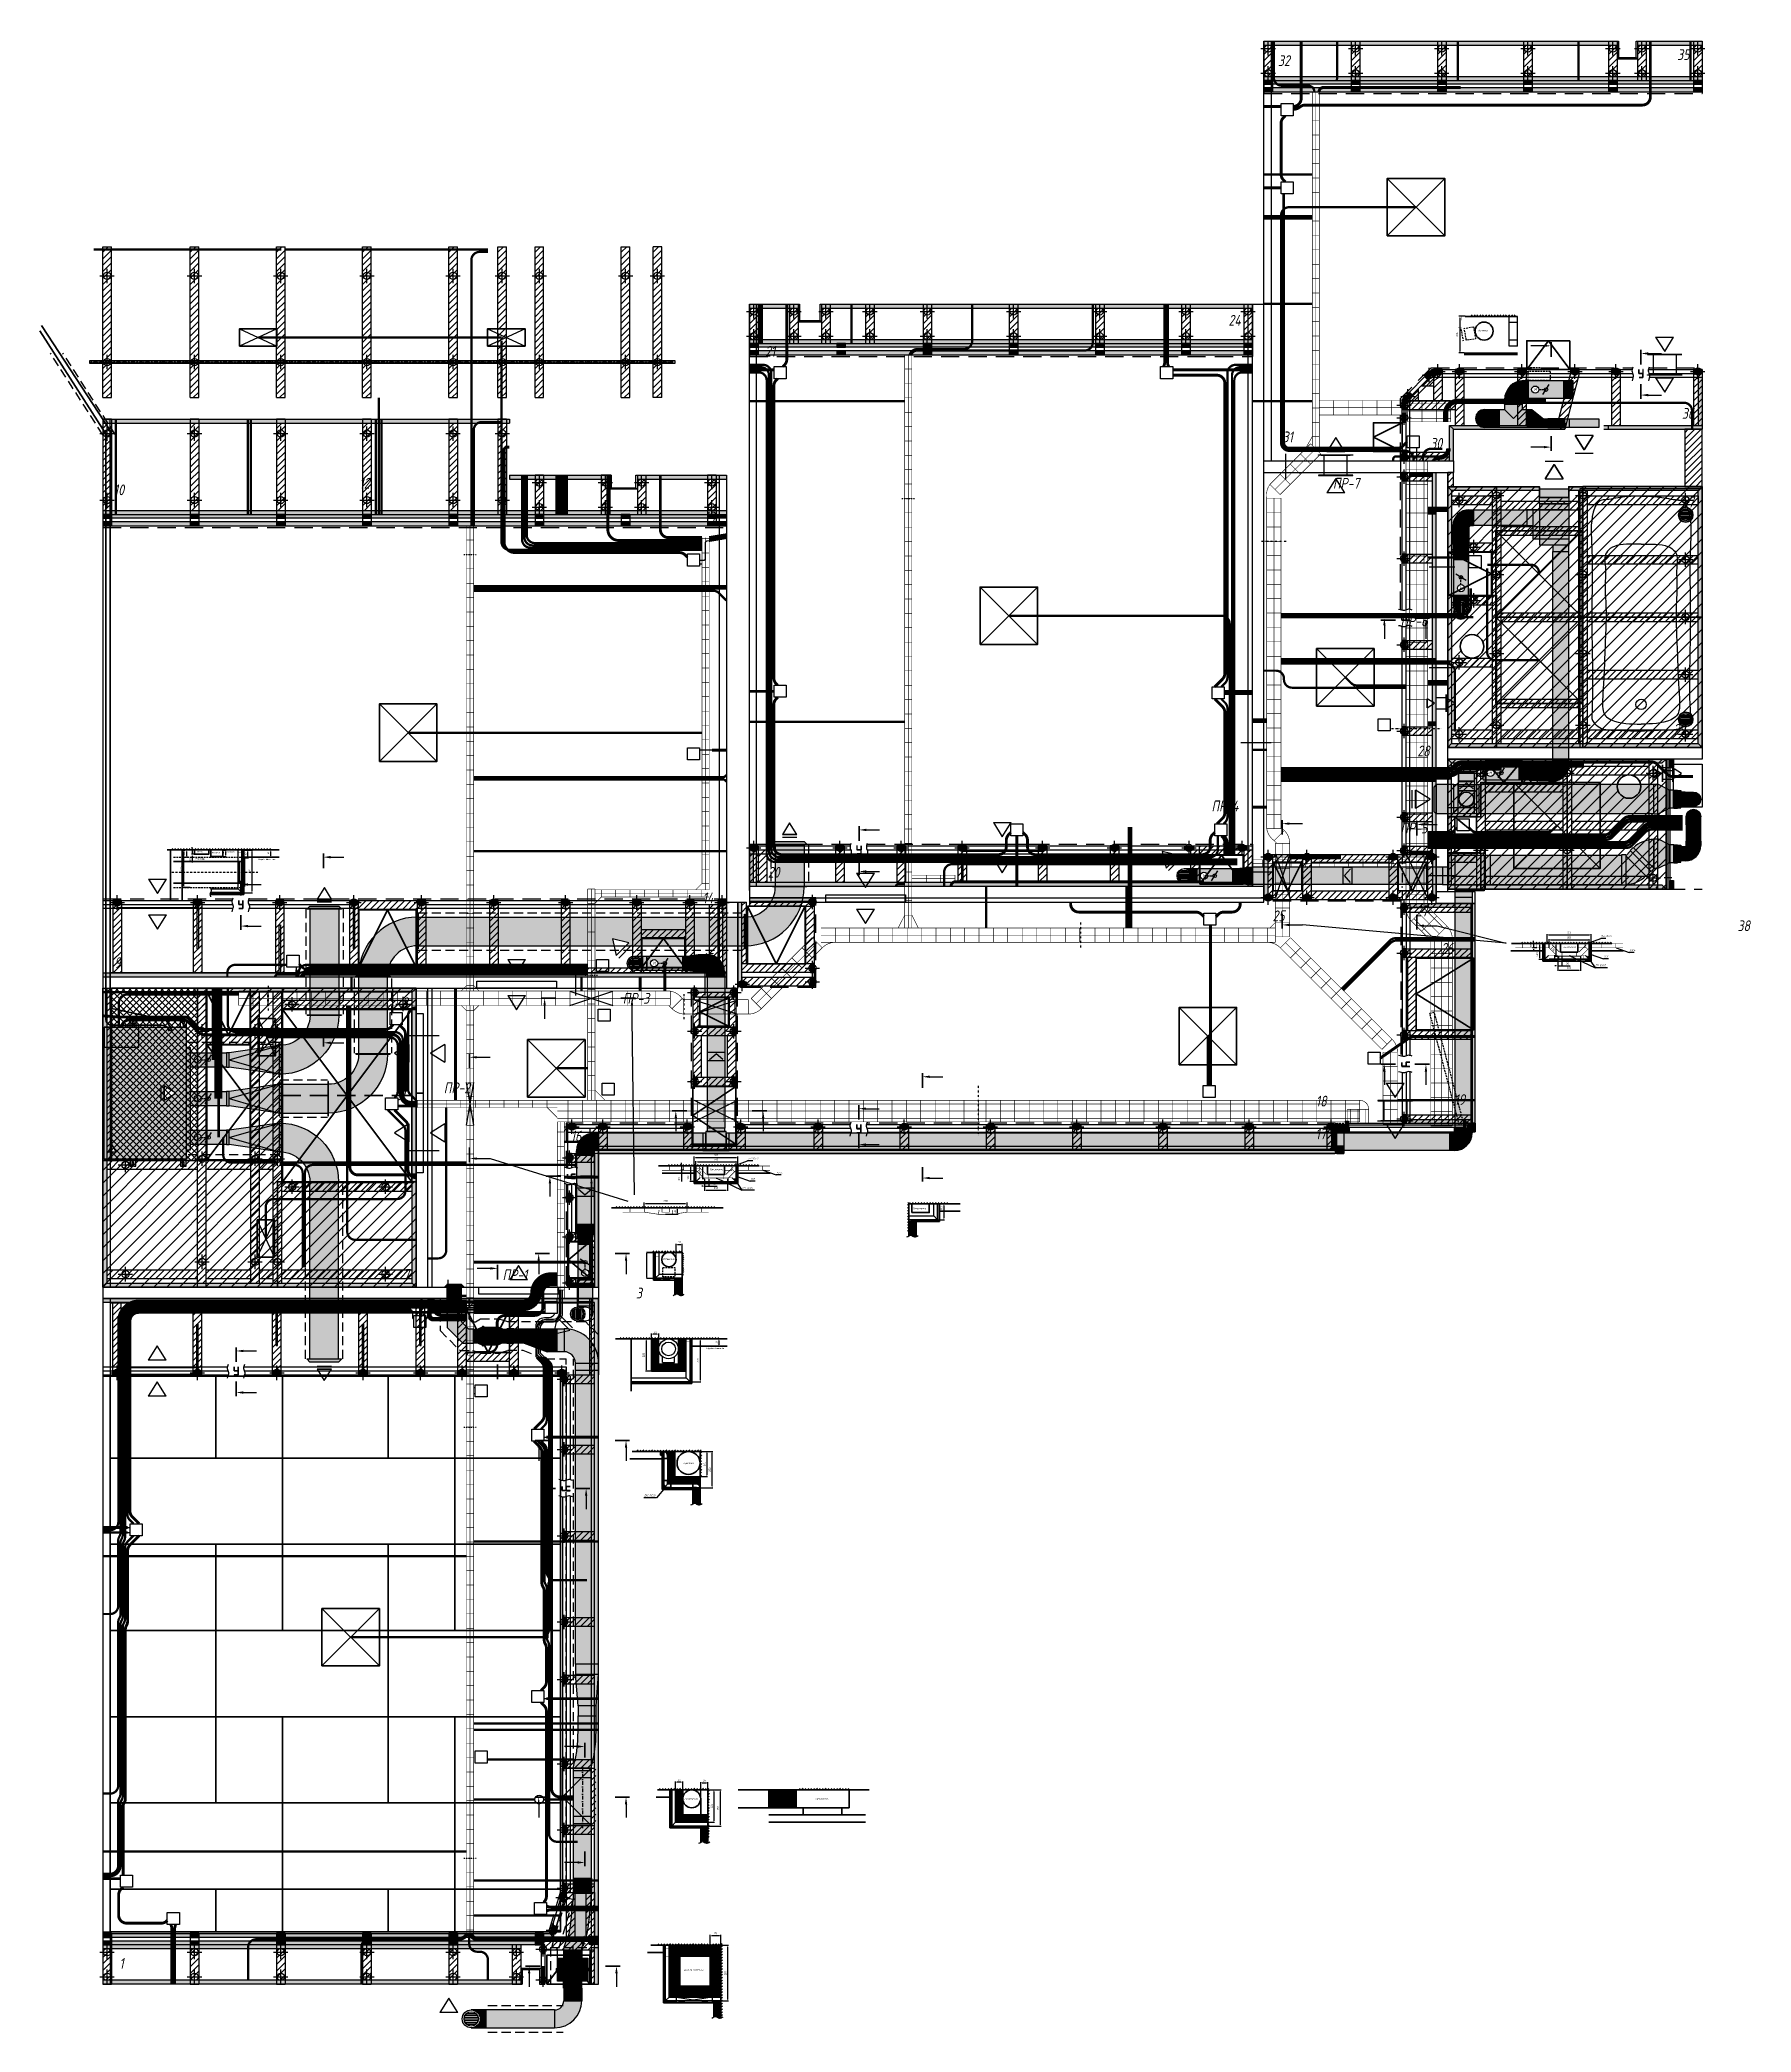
# Model space of a CAD drawing. Header units: millimetres. Extents: x -1962 to 15923, y 2405 to 25636.
# Drawn here: x 4013 to 15923, y 2405 to 16270 of the extents above; entities that cross this region are included whole.
import ezdxf
from ezdxf.enums import TextEntityAlignment as Align

# ---------------------------------------------------------------- set-up
doc = ezdxf.new("R2010")
doc.units = ezdxf.units.MM
doc.header["$PDMODE"] = 34
doc.header["$PDSIZE"] = 50
for name, pattern in [('DASH2DOT', [31.75, 12.7, -6.35, 0, -6.35, 0, -6.35]), ('DASHDOT', [25.4, 12.7, -6.35, 0, -6.35]), ('DASHED', [19.05, 12.7, -6.35])]:
    doc.linetypes.add(name, pattern=pattern)
for name, color, linetype in [('01 Черновое', 7, 'Continuous'), ('02 ЭОМ и СС', 7, 'Continuous'), ('021 ОВиК кондиционирование', 4, 'Continuous'), ('022 ОВиК приточка', 232, 'Continuous'), ('023 ОВиК увлажнение', 253, 'Continuous'), ('024 ОВиК переток и вытяжка', 6, 'Continuous'), ('03 Потолочные конструкции', 5, 'Continuous'), ('031 ГВЛ 1 слой', 7, 'Continuous'), ('032 ГВЛ 2 слой', 7, 'Continuous'), ('04 Освещение', 3, 'Continuous'), ('05 Кабельные трассы', 7, 'Continuous'), ('10 Перегородки', 4, 'Continuous'), ('12 Разрезы', 7, 'Continuous')]:
    doc.layers.add(name, color=color, linetype=linetype)
doc.layers.add('04 Лючки', color=2, linetype='Continuous', lineweight=40)
doc.styles.get("Standard").update_dxf_attribs({"font": ''})
doc.styles.add('ГОСТ-ISOCPEUR', font='isocpeui.ttf', dxfattribs={"width": 0.8})
doc.styles.get('Standard').set_extended_font_data('Ubuntu')
doc.dimstyles.new('ISO-25', dxfattribs={"dimtxt": 2.5, "dimasz": 2.5, "dimexe": 1.25, "dimexo": 0.625, "dimtad": 1, "dimtxsty": 'Standard', "dimcen": 2.5, "dimadec": 0, "dimazin": 0, "dimtfac": 1, "dimtmove": 0, "dimatfit": 3, "dimfxl": 1, "dimarcsym": 0})
pattern_1 = [(45, (5e-12, 27260.613), (-22.45064, 22.45064), [])]
pattern_2 = [(45, (18.8997, -116.6033), (-2.245064, 2.245064), [])]
pattern_3 = [(45, (-15, 0), (-22.45064, 22.45064), [])]
pattern_4 = [(45, (0, 5), (-22.45064, 22.45064), [])]
pattern_5 = [(45, (1808, 0), (-22.45064, 22.45064), [])]
pattern_6 = [(45, (2408, 0), (-22.45064, 22.45064), [])]
pattern_7 = [(45, (1208, 0), (-22.45064, 22.45064), [])]
pattern_8 = [(45, (-5, 0), (-22.45064, 22.45064), [])]

# ---------------------------------------------------------------- blocks, each defined once
blk = doc.blocks.new('поворот 200х150')
at = {"color": 0}
for points in [[(50, 120), (52, 120), (52, -120), (50, -120)], [(-380, -312), (-380, -310), (-140, -310), (-140, -312)]]:
    blk.add_lwpolyline(points, close=True, dxfattribs=at)
for radius in [410, 210]:
    blk.add_arc((50, -310), radius, 90, 180, dxfattribs=at)
blk = doc.blocks.new('Решотка приток1')
at = {"color": 0, "linetype": 'Continuous', "lineweight": -2}
for p, q in [((-125, 0), (125, 0)), ((-125, -50), (125, -50)), ((-125, -50), (0, -250)), ((0, -250), (125, -50))]:
    blk.add_line(p, q, dxfattribs=at)
at = {"color": 0}
for p, q in [((-125, 0), (125, 0)), ((-125, -50), (0, -250)), ((125, -50), (-125, -50)), ((0, -250), (125, -50))]:
    blk.add_line(p, q, dxfattribs=at)
blk = doc.blocks.new('решетка переточная')
at = {"color": 0, "linetype": 'ByBlock', "lineweight": -2}
for p, q in [((2776, 6699), (2714, 6599)), ((2839, 6599), (2776, 6699)), ((2676, 6577), (2876, 6577)), ((2696, 6437), (2696, 6577)), ((2839, 6599), (2714, 6599)), ((2856, 6437), (2856, 6577)), ((2776, 6415), (2714, 6315)), ((2839, 6315), (2776, 6415)), ((2839, 6315), (2714, 6315))]:
    blk.add_line(p, q, dxfattribs=at)
for points in [[(2656, 6577), (2656, 6579), (2896, 6579), (2896, 6577)], [(2656, 6437), (2656, 6435), (2896, 6435), (2896, 6437)]]:
    blk.add_lwpolyline(points, close=True, dxfattribs=at)
blk = doc.blocks.new('Решотка вытяжная2')
at = {"color": 0, "lineweight": -2}
for p, q in [((-125, 0), (125, 0)), ((-125, 0), (125, 0)), ((-125, -250), (0, -50)), ((0, -50), (-125, -250)), ((-125, -250), (125, -250)), ((-125, -250), (125, -250)), ((0, -50), (125, -250)), ((125, -250), (0, -50))]:
    blk.add_line(p, q, dxfattribs=at)
blk = doc.blocks.new('тройник 122х60')
at = {"color": 0, "flags": 128}
for points in [[(-185, -122), (-163, -122), (-163, 0), (-185, 0)], [(-163, 0), (-163, -133), (-22, -133), (-22, 0)], [(-22, -122), (0, -122), (0, 0), (-22, 0)], [(-153.5, -133), (-153.5, -155), (-31.5, -155), (-31.5, -133)]]:
    blk.add_lwpolyline(points, close=True, dxfattribs=at)
blk = doc.blocks.new('поворот 122х60 горизонтальный')
at = {"color": 0}
for points in [[(31, 31), (-1, 31), (-1, 155), (31, 155)], [(-124, 0), (-124, 32), (0, 32), (0, 0)]]:
    blk.add_lwpolyline(points, close=True, dxfattribs=at)
for radius in [122, 10]:
    blk.add_arc((-1, 32), radius, 90, 180, dxfattribs=at)
blk = doc.blocks.new('поворот d100 x 90')
at = {"color": 0}
for points in [[(-137, 107), (-137, 137), (-37, 137), (-37, 107)], [(0, 0), (-30, 0), (-30, 100), (0, 100)]]:
    blk.add_lwpolyline(points, close=True, dxfattribs=at)
for radius in [107, 7]:
    blk.add_arc((-30, 107), radius, 180, 270, dxfattribs=at)
blk = doc.blocks.new('тройник 204х60')
at = {"color": 0}
for p, q in [((0, 0), (288, 0)), ((0, -204), (0, 0)), ((42, 0), (42, -248)), ((246, 0), (246, -248)), ((288, 0), (288, -204)), ((0, -204), (288, -204)), ((246, -248), (42, -248))]:
    blk.add_line(p, q, dxfattribs=at)
blk = doc.blocks.new('переход d100 на 110х55')
at = {"color": 0, "linetype": 'Continuous', "lineweight": -2}
for p, q in [((0, 55), (137, 50)), ((0, -55), (0, 55)), ((137, 50), (137, -50)), ((137, -50), (0, -55))]:
    blk.add_line(p, q, dxfattribs=at)
blk = doc.blocks.new('клапан 110х55')
at = {"color": 0, "lineweight": -2}
for p in [(50, 47), (50, -47)]:
    blk.add_line(p, (10, 0), dxfattribs=at)
at = {"color": 0, "lineweight": -2, "flags": 128}
blk.add_lwpolyline([(66, -55), (0, -55), (0, 55), (66, 55)], close=True, dxfattribs=at)
blk = doc.blocks.new('решетка d100')
at = {"color": 0, "linetype": 'Continuous', "lineweight": -2}
for p, q in [((-40, 0), (40, 0)), ((-39, 10), (39, 10)), ((-35, 20), (35, 20)), ((-26, 30), (26, 30)), ((-39, -10), (39, -10)), ((-35, -20), (35, -20)), ((-26, -30), (26, -30))]:
    blk.add_line(p, q, dxfattribs=at)
for radius in [50, 40]:
    blk.add_circle((0, 0), radius, dxfattribs=at)
blk = doc.blocks.new('переход d100 на 120х60')
at = {"color": 0}
for p, q in [((0, -50), (0, 50)), ((0, 50), (30, 50)), ((30, 50), (107, 61)), ((30, -50), (30, 50)), ((107, 61), (107, -61)), ((107, 61), (137, 61)), ((137, -61), (137, 61)), ((0, -50), (30, -50)), ((30, -50), (107, -61)), ((107, -61), (137, -61))]:
    blk.add_line(p, q, dxfattribs=at)
blk = doc.blocks.new('дроссель d100')
at = {"color": 0}
for p, q in [((0, 0), (0, 100)), ((0, 100), (250, 100)), ((250, 0), (0, 0)), ((103, 15), (147, 85)), ((250, 100), (250, 0))]:
    blk.add_line(p, q, dxfattribs=at)
at = {"color": 0, "linetype": 'DASHED'}
blk.add_line((75, 50), (125, 50), dxfattribs=at)
at = {"color": 0}
for centre, radius in [((50, 50), 25), ((125, 50), 12.5)]:
    blk.add_circle(centre, radius, dxfattribs=at)
at = {"color": 0, "style": 'ГОСТ-ISOCPEUR', "width": 0.8}
blk.add_text('M', height=20, dxfattribs=at).set_placement((50, 50), align=Align.MIDDLE_CENTER)
blk = doc.blocks.new('поворот 110х50 горизонтальный')
at = {"color": 0, "lineweight": -2}
for p, q in [((111, 143), (111, 0)), ((111, 143), (143, 143)), ((143, 143), (143, 32)), ((143, 32), (0, 32)), ((0, 0), (0, 32)), ((111, 0), (0, 0))]:
    blk.add_line(p, q, dxfattribs=at)
blk.add_arc((111, 32), 111, 90, 180, dxfattribs=at)
blk = doc.blocks.new('поворот d125 x 90')
at = {"color": 0}
for p, q in [((134, 164), (164, 164)), ((134, 164), (134, 39)), ((164, 164), (164, 39)), ((0, 0), (0, 30)), ((125, 30), (0, 30)), ((125, 0), (0, 0)), ((125, 0), (125, 30)), ((134, 39), (164, 39))]:
    blk.add_line(p, q, dxfattribs=at)
for radius in [134, 9]:
    blk.add_arc((134, 30), radius, 90, 180, dxfattribs=at)
blk = doc.blocks.new('АП 500х200 разрез')
at = {"color": 0}
for p, q in [((-339.5, 200), (-214.5, 200)), ((-339.5, 200), (-277, 100)), ((-277, 100), (-214.5, 200)), ((-339.5, -50), (-214.5, -50)), ((-339.5, -50), (-277, -150)), ((-277, -150), (-214.5, -50))]:
    blk.add_line(p, q, dxfattribs=at)
at = {"color": 0, "flags": 128}
blk.add_lwpolyline([(-554, 0), (-554, 50), (0, 50), (0, 0)], close=True, dxfattribs=at)
blk = doc.blocks.new('переход d100 на 200х150')
at = {"color": 0}
for p, q in [((368, 100), (20, 50)), ((20, 0), (368, 100)), ((20, 0), (368, -100)), ((368, -100), (20, -50))]:
    blk.add_line(p, q, dxfattribs=at)
for points in [[(0, -50), (20, -50), (20, 50), (0, 50)], [(368, -120), (370, -120), (370, 120), (368, 120)]]:
    blk.add_lwpolyline(points, close=True, dxfattribs=at)
blk = doc.blocks.new('поворот d150 x 90')
at = {"color": 0, "flags": 128}
for points in [[(80, 130), (80, 290), (130, 290), (130, 130)], [(0, 0), (-160, 0), (-160, 50), (0, 50)]]:
    blk.add_lwpolyline(points, close=True, dxfattribs=at)
at = {"color": 0}
for radius in [240, 80]:
    blk.add_arc((80, 50), radius, 90, 180, dxfattribs=at)
blk = doc.blocks.new('фильтр')
at = {"color": 0, "lineweight": -2}
for p, q in [((-210, 0), (-210, 160)), ((-210, 160), (0, 160)), ((-168, 210), (-168, 160)), ((-168, 210), (-42, 210)), ((-42, 210), (-42, 160)), ((0, 160), (0, 0)), ((-220, 89), (-220, 71)), ((-220, 89), (-210, 89)), ((-220, 71), (-210, 71)), ((0, 0), (-210, 0)), ((-168, -50), (-168, 0)), ((-42, -50), (-42, 0)), ((10, 89), (0, 89)), ((10, 71), (0, 71)), ((10, 89), (10, 71)), ((-168, -50), (-42, -50))]:
    blk.add_line(p, q, dxfattribs=at)
at = {"color": 0, "linetype": 'DASHDOT', "ltscale": 2}
blk.add_line((-105, 248), (-105, -92), dxfattribs=at)
blk = doc.blocks.new('поворот d125 x 90 сталь')
at = {"color": 0, "lineweight": -2}
for p, q in [((-63, 63), (-63, 188)), ((0, 0), (125, 0))]:
    blk.add_line(p, q, dxfattribs=at)
for radius in [188, 63]:
    blk.add_arc((-63, 0), radius, 0, 90, dxfattribs=at)
blk = doc.blocks.new('*D27')
at = {"layer": '12 Разрезы', "color": 0, "lineweight": -2}
for p, q in [((8753, 3010), (8806, 3010)), ((8801, 2633), (8801, 3000)), ((8753, 2623), (8806, 2623))]:
    blk.add_line(p, q, dxfattribs=at)
at = {"layer": '12 Разрезы', "color": 0}
for points in [[(8803, 3000), (8799, 3000), (8801, 3010)], [(8799, 2633), (8803, 2633), (8801, 2623)]]:
    blk.add_solid(points, dxfattribs=at)
at = {"layer": '12 Разрезы', "color": 0, "insert": (8784, 2816), "char_height": 12.5, "attachment_point": 5, "rotation": 90}
blk.add_mtext('387', dxfattribs=at)
blk = doc.blocks.new('*D29')
at = {"layer": '12 Разрезы', "color": 0, "lineweight": -2}
for p, q in [((8662, 4091), (8754, 4091)), ((8749, 3849), (8749, 4081)), ((8662, 3839), (8754, 3839))]:
    blk.add_line(p, q, dxfattribs=at)
at = {"layer": '12 Разрезы', "color": 0}
for points in [[(8751, 4081), (8747, 4081), (8749, 4091)], [(8747, 3849), (8751, 3849), (8749, 3839)]]:
    blk.add_solid(points, dxfattribs=at)
at = {"layer": '12 Разрезы', "color": 0, "insert": (8732, 3965), "char_height": 12.5, "attachment_point": 5, "rotation": 90}
blk.add_mtext('252', dxfattribs=at)
blk = doc.blocks.new('*D30')
at = {"layer": '12 Разрезы', "color": 0, "lineweight": -2}
for p, q in [((8607, 6446), (8697, 6446)), ((8692, 6204), (8692, 6436)), ((8607, 6194), (8697, 6194))]:
    blk.add_line(p, q, dxfattribs=at)
at = {"layer": '12 Разрезы', "color": 0}
for points in [[(8694, 6436), (8690, 6436), (8692, 6446)], [(8690, 6204), (8694, 6204), (8692, 6194)]]:
    blk.add_solid(points, dxfattribs=at)
at = {"layer": '12 Разрезы', "color": 0, "insert": (8675, 6320), "char_height": 12.5, "attachment_point": 5, "rotation": 90}
blk.add_mtext('252', dxfattribs=at)
blk = doc.blocks.new('ДКС 50520')
at = {"lineweight": -2}
for p, q in [((-1463, -329), (-1438, -329)), ((-1463, -353), (-1463, -329)), ((-1438, -329), (-1438, -353)), ((-1438, -353), (-1414, -353)), ((-1438, -378), (-1414, -378)), ((-1414, -378), (-1414, -353))]:
    blk.add_line(p, q, dxfattribs=at)
blk.add_arc((-1438, -353), 24.5, 180, 270, dxfattribs=at)
blk = doc.blocks.new('*D31')
at = {"layer": '12 Разрезы', "color": 0, "lineweight": -2}
for p, q in [((8296, 7831), (8235, 7831)), ((8238, 7656), (8238, 7826)), ((8296, 7651), (8235, 7651))]:
    blk.add_line(p, q, dxfattribs=at)
at = {"layer": '12 Разрезы', "color": 0}
for points in [[(8239, 7826), (8237, 7826), (8238, 7831)], [(8237, 7656), (8239, 7656), (8238, 7651)]]:
    blk.add_solid(points, dxfattribs=at)
at = {"layer": '12 Разрезы', "color": 0, "insert": (8233, 7741), "char_height": 5, "attachment_point": 5, "rotation": 90}
blk.add_mtext('180', dxfattribs=at)
blk = doc.blocks.new('*D32')
at = {"layer": '12 Разрезы', "color": 0, "lineweight": -2}
for p, q in [((13932, 14346), (13889, 14346)), ((13894, 14336), (13894, 14101)), ((13926, 14091), (13889, 14091))]:
    blk.add_line(p, q, dxfattribs=at)
at = {"layer": '12 Разрезы', "color": 0}
for points in [[(13895, 14336), (13892, 14336), (13894, 14346)], [(13892, 14101), (13895, 14101), (13894, 14091)]]:
    blk.add_solid(points, dxfattribs=at)
at = {"layer": '12 Разрезы', "color": 0, "insert": (13877, 14218), "char_height": 12.5, "attachment_point": 5, "rotation": 90}
blk.add_mtext('255', dxfattribs=at)
blk = doc.blocks.new('*D33')
at = {"layer": '12 Разрезы', "color": 0, "lineweight": -2}
for p, q in [((8579, 8434), (8537, 8434)), ((8579, 8324), (8537, 8324)), ((8542, 8424), (8542, 8334))]:
    blk.add_line(p, q, dxfattribs=at)
at = {"layer": '12 Разрезы', "color": 0}
for points in [[(8543, 8424), (8540, 8424), (8542, 8434)], [(8540, 8334), (8543, 8334), (8542, 8324)]]:
    blk.add_solid(points, dxfattribs=at)
at = {"layer": '12 Разрезы', "color": 0, "insert": (8525, 8353), "char_height": 12.5, "attachment_point": 5, "rotation": 90}
blk.add_mtext('110', dxfattribs=at)
blk = doc.blocks.new('*D34')
at = {"layer": '12 Разрезы', "color": 0, "lineweight": -2}
for p, q in [((8494, 8434), (8473, 8434)), ((8494, 8404), (8473, 8404)), ((8478, 8444), (8478, 8454)), ((8478, 8434), (8478, 8404)), ((8478, 8404), (8478, 8324)), ((8478, 8394), (8478, 8384))]:
    blk.add_line(p, q, dxfattribs=at)
at = {"layer": '12 Разрезы', "color": 0}
for points in [[(8476, 8444), (8479, 8444), (8478, 8434)], [(8479, 8394), (8476, 8394), (8478, 8404)]]:
    blk.add_solid(points, dxfattribs=at)
at = {"layer": '12 Разрезы', "color": 0, "insert": (8461, 8343), "char_height": 12.5, "attachment_point": 5, "rotation": 90}
blk.add_mtext('30', dxfattribs=at)
blk = doc.blocks.new('*D35')
at = {"layer": '12 Разрезы', "color": 0, "lineweight": -2}
for p, q in [((8566, 8434), (8566, 8498)), ((8576, 8493), (8861, 8493)), ((8871, 8434), (8871, 8498))]:
    blk.add_line(p, q, dxfattribs=at)
at = {"layer": '12 Разрезы', "color": 0}
for points in [[(8576, 8495), (8576, 8492), (8566, 8493)], [(8861, 8492), (8861, 8495), (8871, 8493)]]:
    blk.add_solid(points, dxfattribs=at)
at = {"layer": '12 Разрезы', "color": 0, "insert": (8719, 8510), "char_height": 12.5, "attachment_point": 5}
blk.add_mtext('305', dxfattribs=at)
blk = doc.blocks.new('*D36')
at = {"layer": '12 Разрезы', "color": 0, "lineweight": -2}
for p, q in [((8639, 8344), (8639, 8259)), ((8799, 8344), (8799, 8259)), ((8649, 8264), (8789, 8264))]:
    blk.add_line(p, q, dxfattribs=at)
at = {"layer": '12 Разрезы', "color": 0}
for points in [[(8649, 8265), (8649, 8262), (8639, 8264)], [(8789, 8262), (8789, 8265), (8799, 8264)]]:
    blk.add_solid(points, dxfattribs=at)
at = {"layer": '12 Разрезы', "color": 0, "insert": (8719, 8280), "char_height": 12.5, "attachment_point": 5}
blk.add_mtext('160', dxfattribs=at)
blk = doc.blocks.new('*D37')
at = {"layer": '12 Разрезы', "color": 0, "lineweight": -2}
for p, q in [((8639, 8434), (8623, 8434)), ((8639, 8344), (8623, 8344)), ((8628, 8354), (8628, 8424))]:
    blk.add_line(p, q, dxfattribs=at)
at = {"layer": '12 Разрезы', "color": 0}
for points in [[(8630, 8424), (8626, 8424), (8628, 8434)], [(8626, 8354), (8630, 8354), (8628, 8344)]]:
    blk.add_solid(points, dxfattribs=at)
at = {"layer": '12 Разрезы', "color": 0, "insert": (8611, 8389), "char_height": 12.5, "attachment_point": 5, "rotation": 90}
blk.add_mtext('90', dxfattribs=at)
blk = doc.blocks.new('*D38')
at = {"layer": '12 Разрезы', "color": 0, "lineweight": -2}
for p, q in [((8579, 8404), (8579, 8466)), ((8589, 8461), (8849, 8461)), ((8859, 8404), (8859, 8466))]:
    blk.add_line(p, q, dxfattribs=at)
at = {"layer": '12 Разрезы', "color": 0}
for points in [[(8589, 8463), (8589, 8460), (8579, 8461)], [(8849, 8460), (8849, 8463), (8859, 8461)]]:
    blk.add_solid(points, dxfattribs=at)
at = {"layer": '12 Разрезы', "color": 0, "insert": (8719, 8478), "char_height": 12.5, "attachment_point": 5}
blk.add_mtext('280', dxfattribs=at)
blk = doc.blocks.new('*D39')
at = {"layer": '12 Разрезы', "color": 0, "lineweight": -2}
for p, q in [((8639, 8344), (8639, 8288)), ((8669, 8344), (8669, 8288)), ((8629, 8293), (8619, 8293)), ((8639, 8293), (8669, 8293)), ((8669, 8293), (8727, 8293)), ((8679, 8293), (8689, 8293))]:
    blk.add_line(p, q, dxfattribs=at)
at = {"layer": '12 Разрезы', "color": 0}
for points in [[(8629, 8291), (8629, 8294), (8639, 8293)], [(8679, 8294), (8679, 8291), (8669, 8293)]]:
    blk.add_solid(points, dxfattribs=at)
at = {"layer": '12 Разрезы', "color": 0, "insert": (8708, 8309), "char_height": 12.5, "attachment_point": 5}
blk.add_mtext('30', dxfattribs=at)
blk = doc.blocks.new('*D40')
at = {"layer": '12 Разрезы', "color": 0, "lineweight": -2}
for p, q in [((5089, 10632), (5069, 10632)), ((5089, 10602), (5069, 10602)), ((5074, 10642), (5074, 10652)), ((5074, 10632), (5074, 10602)), ((5074, 10592), (5074, 10544))]:
    blk.add_line(p, q, dxfattribs=at)
at = {"layer": '12 Разрезы', "color": 0}
for points in [[(5073, 10642), (5076, 10642), (5074, 10632)], [(5076, 10592), (5073, 10592), (5074, 10602)]]:
    blk.add_solid(points, dxfattribs=at)
at = {"layer": '12 Разрезы', "color": 0, "insert": (5058, 10563), "char_height": 12.5, "attachment_point": 5, "rotation": 90}
blk.add_mtext('30', dxfattribs=at)
blk = doc.blocks.new('*D41')
at = {"layer": '12 Разрезы', "color": 0, "lineweight": -2}
for p, q in [((5287, 10632), (5310, 10632)), ((5287, 10587), (5310, 10587)), ((5305, 10622), (5305, 10597))]:
    blk.add_line(p, q, dxfattribs=at)
at = {"layer": '12 Разрезы', "color": 0}
for points in [[(5307, 10622), (5303, 10622), (5305, 10632)], [(5303, 10597), (5307, 10597), (5305, 10587)]]:
    blk.add_solid(points, dxfattribs=at)
at = {"layer": '12 Разрезы', "color": 0, "insert": (5288, 10610), "char_height": 12.5, "attachment_point": 5, "rotation": 90}
blk.add_mtext('45', dxfattribs=at)
blk = doc.blocks.new('*D42')
at = {"layer": '12 Разрезы', "color": 0, "lineweight": -2}
for p, q in [((5432, 10632), (5465, 10632)), ((5432, 10577), (5465, 10577)), ((5460, 10587), (5460, 10622))]:
    blk.add_line(p, q, dxfattribs=at)
at = {"layer": '12 Разрезы', "color": 0}
for points in [[(5461, 10622), (5458, 10622), (5460, 10632)], [(5458, 10587), (5461, 10587), (5460, 10577)]]:
    blk.add_solid(points, dxfattribs=at)
at = {"layer": '12 Разрезы', "color": 0, "insert": (5443, 10605), "char_height": 12.5, "attachment_point": 5, "rotation": 90}
blk.add_mtext('55', dxfattribs=at)
blk = doc.blocks.new('*D43')
at = {"layer": '12 Разрезы', "color": 0, "lineweight": -2}
for p, q in [((5046, 10632), (5028, 10632)), ((5046, 10582), (5028, 10582)), ((5033, 10622), (5033, 10592))]:
    blk.add_line(p, q, dxfattribs=at)
at = {"layer": '12 Разрезы', "color": 0}
for points in [[(5035, 10622), (5032, 10622), (5033, 10632)], [(5032, 10592), (5035, 10592), (5033, 10582)]]:
    blk.add_solid(points, dxfattribs=at)
at = {"layer": '12 Разрезы', "color": 0, "insert": (5017, 10607), "char_height": 12.5, "attachment_point": 5, "rotation": 90}
blk.add_mtext('50', dxfattribs=at)
blk = doc.blocks.new('*D44')
at = {"layer": '12 Разрезы', "color": 0, "lineweight": -2}
for p, q in [((5003, 10632), (5021, 10632)), ((5016, 10382), (5016, 10622)), ((5059, 10372), (5011, 10372))]:
    blk.add_line(p, q, dxfattribs=at)
at = {"layer": '12 Разрезы', "color": 0}
for points in [[(5018, 10622), (5014, 10622), (5016, 10632)], [(5014, 10382), (5018, 10382), (5016, 10372)]]:
    blk.add_solid(points, dxfattribs=at)
at = {"layer": '12 Разрезы', "color": 0, "insert": (5000, 10502), "char_height": 12.5, "attachment_point": 5, "rotation": 90}
blk.add_mtext('260', dxfattribs=at)
blk = doc.blocks.new('*D45')
at = {"layer": '12 Разрезы', "color": 0, "lineweight": -2}
for p, q in [((5678, 10632), (5614, 10632)), ((5678, 10582), (5614, 10582)), ((5619, 10622), (5619, 10592))]:
    blk.add_line(p, q, dxfattribs=at)
at = {"layer": '12 Разрезы', "color": 0}
for points in [[(5620, 10622), (5617, 10622), (5619, 10632)], [(5617, 10592), (5620, 10592), (5619, 10582)]]:
    blk.add_solid(points, dxfattribs=at)
at = {"layer": '12 Разрезы', "color": 0, "insert": (5602, 10607), "char_height": 12.5, "attachment_point": 5, "rotation": 90}
blk.add_mtext('50', dxfattribs=at)
blk = doc.blocks.new('*D46')
at = {"layer": '12 Разрезы', "color": 0, "lineweight": -2}
for p, q in [((5419, 10632), (5494, 10632)), ((5489, 10622), (5489, 10345)), ((5419, 10335), (5494, 10335))]:
    blk.add_line(p, q, dxfattribs=at)
at = {"layer": '12 Разрезы', "color": 0}
for points in [[(5491, 10622), (5487, 10622), (5489, 10632)], [(5487, 10345), (5491, 10345), (5489, 10335)]]:
    blk.add_solid(points, dxfattribs=at)
at = {"layer": '12 Разрезы', "color": 0, "insert": (5472, 10484), "char_height": 12.5, "attachment_point": 5, "rotation": 90}
blk.add_mtext('297', dxfattribs=at)
blk = doc.blocks.new('*D47')
at = {"layer": '12 Разрезы', "color": 0, "lineweight": -2}
for p, q in [((10261, 8169), (10309, 8169)), ((10261, 8059), (10309, 8059)), ((10304, 8159), (10304, 8069))]:
    blk.add_line(p, q, dxfattribs=at)
at = {"layer": '12 Разрезы', "color": 0}
for points in [[(10306, 8159), (10303, 8159), (10304, 8169)], [(10303, 8069), (10306, 8069), (10304, 8059)]]:
    blk.add_solid(points, dxfattribs=at)
at = {"layer": '12 Разрезы', "color": 0, "insert": (10288, 8139), "char_height": 12.5, "attachment_point": 5, "rotation": 90}
blk.add_mtext('110', dxfattribs=at)
blk = doc.blocks.new('*D48')
at = {"layer": '12 Разрезы', "color": 0, "lineweight": -2}
for p, q in [((8219, 8142), (8219, 8178)), ((8229, 8173), (8507, 8173)), ((8517, 8142), (8517, 8178))]:
    blk.add_line(p, q, dxfattribs=at)
at = {"layer": '12 Разрезы', "color": 0}
for points in [[(8229, 8175), (8229, 8172), (8219, 8173)], [(8507, 8172), (8507, 8175), (8517, 8173)]]:
    blk.add_solid(points, dxfattribs=at)
at = {"layer": '12 Разрезы', "color": 0, "insert": (8368, 8190), "char_height": 12.5, "attachment_point": 5}
blk.add_mtext('298', dxfattribs=at)
blk = doc.blocks.new('*D49')
at = {"layer": '12 Разрезы', "color": 0, "lineweight": -2}
for p, q in [((8368, 8142), (8456, 8142)), ((8368, 8097), (8456, 8097)), ((8451, 8107), (8451, 8132))]:
    blk.add_line(p, q, dxfattribs=at)
at = {"layer": '12 Разрезы', "color": 0}
for points in [[(8452, 8132), (8449, 8132), (8451, 8142)], [(8449, 8107), (8452, 8107), (8451, 8097)]]:
    blk.add_solid(points, dxfattribs=at)
at = {"layer": '12 Разрезы', "color": 0, "insert": (8434, 8119), "char_height": 12.5, "attachment_point": 5, "rotation": 90}
blk.add_mtext('45', dxfattribs=at)
blk = doc.blocks.new('*D50')
at = {"layer": '12 Разрезы', "color": 0, "lineweight": -2}
for p, q in [((14486, 9981), (14444, 9981)), ((14486, 9871), (14444, 9871)), ((14449, 9971), (14449, 9881))]:
    blk.add_line(p, q, dxfattribs=at)
at = {"layer": '12 Разрезы', "color": 0}
for points in [[(14451, 9971), (14447, 9971), (14449, 9981)], [(14447, 9881), (14451, 9881), (14449, 9871)]]:
    blk.add_solid(points, dxfattribs=at)
at = {"layer": '12 Разрезы', "color": 0, "insert": (14432, 9904), "char_height": 12.5, "attachment_point": 5, "rotation": 90}
blk.add_mtext('110', dxfattribs=at)
blk = doc.blocks.new('*D51')
at = {"layer": '12 Разрезы', "color": 0, "lineweight": -2}
for p, q in [((14407, 9991), (14407, 10001)), ((14431, 9981), (14402, 9981)), ((14431, 9951), (14402, 9951)), ((14407, 9981), (14407, 9951)), ((14407, 9941), (14407, 9931))]:
    blk.add_line(p, q, dxfattribs=at)
at = {"layer": '12 Разрезы', "color": 0}
for points in [[(14405, 9991), (14408, 9991), (14407, 9981)], [(14408, 9941), (14405, 9941), (14407, 9951)]]:
    blk.add_solid(points, dxfattribs=at)
at = {"layer": '12 Разрезы', "color": 0, "insert": (14390, 9966), "char_height": 12.5, "attachment_point": 5, "rotation": 90}
blk.add_mtext('30', dxfattribs=at)
blk = doc.blocks.new('*D52')
at = {"layer": '12 Разрезы', "color": 0, "lineweight": -2}
for p, q in [((14503, 9981), (14503, 10046)), ((14513, 10041), (14798, 10041)), ((14808, 9981), (14808, 10046))]:
    blk.add_line(p, q, dxfattribs=at)
at = {"layer": '12 Разрезы', "color": 0}
for points in [[(14513, 10043), (14513, 10039), (14503, 10041)], [(14798, 10039), (14798, 10043), (14808, 10041)]]:
    blk.add_solid(points, dxfattribs=at)
at = {"layer": '12 Разрезы', "color": 0, "insert": (14656, 10058), "char_height": 12.5, "attachment_point": 5}
blk.add_mtext('305', dxfattribs=at)
blk = doc.blocks.new('*D53')
at = {"layer": '12 Разрезы', "color": 0, "lineweight": -2}
for p, q in [((14576, 9891), (14576, 9791)), ((14736, 9891), (14736, 9791)), ((14586, 9796), (14726, 9796))]:
    blk.add_line(p, q, dxfattribs=at)
at = {"layer": '12 Разрезы', "color": 0}
for points in [[(14586, 9798), (14586, 9795), (14576, 9796)], [(14726, 9795), (14726, 9798), (14736, 9796)]]:
    blk.add_solid(points, dxfattribs=at)
at = {"layer": '12 Разрезы', "color": 0, "insert": (14656, 9813), "char_height": 12.5, "attachment_point": 5}
blk.add_mtext('160', dxfattribs=at)
blk = doc.blocks.new('*D54')
at = {"layer": '12 Разрезы', "color": 0, "lineweight": -2}
for p, q in [((14576, 9981), (14560, 9981)), ((14576, 9891), (14560, 9891)), ((14565, 9901), (14565, 9971))]:
    blk.add_line(p, q, dxfattribs=at)
at = {"layer": '12 Разрезы', "color": 0}
for points in [[(14567, 9971), (14563, 9971), (14565, 9981)], [(14563, 9901), (14567, 9901), (14565, 9891)]]:
    blk.add_solid(points, dxfattribs=at)
at = {"layer": '12 Разрезы', "color": 0, "insert": (14548, 9936), "char_height": 12.5, "attachment_point": 5, "rotation": 90}
blk.add_mtext('90', dxfattribs=at)
blk = doc.blocks.new('*D55')
at = {"layer": '12 Разрезы', "color": 0, "lineweight": -2}
for p, q in [((14516, 9951), (14516, 10012)), ((14526, 10007), (14786, 10007)), ((14796, 9951), (14796, 10012))]:
    blk.add_line(p, q, dxfattribs=at)
at = {"layer": '12 Разрезы', "color": 0}
for points in [[(14526, 10009), (14526, 10006), (14516, 10007)], [(14786, 10006), (14786, 10009), (14796, 10007)]]:
    blk.add_solid(points, dxfattribs=at)
at = {"layer": '12 Разрезы', "color": 0, "insert": (14656, 10024), "char_height": 12.5, "attachment_point": 5}
blk.add_mtext('280', dxfattribs=at)
blk = doc.blocks.new('*D56')
at = {"layer": '12 Разрезы', "color": 0, "lineweight": -2}
for p, q in [((14576, 9891), (14576, 9822)), ((14606, 9891), (14606, 9822)), ((14566, 9827), (14556, 9827)), ((14576, 9827), (14606, 9827)), ((14606, 9827), (14664, 9827)), ((14616, 9827), (14626, 9827))]:
    blk.add_line(p, q, dxfattribs=at)
at = {"layer": '12 Разрезы', "color": 0}
for points in [[(14566, 9825), (14566, 9828), (14576, 9827)], [(14616, 9828), (14616, 9825), (14606, 9827)]]:
    blk.add_solid(points, dxfattribs=at)
at = {"layer": '12 Разрезы', "color": 0, "insert": (14645, 9843), "char_height": 12.5, "attachment_point": 5}
blk.add_mtext('30', dxfattribs=at)
blk = doc.blocks.new('*D57')
at = {"layer": '12 Разрезы', "color": 0, "lineweight": -2}
for p, q in [((8797, 7229), (8733, 7229)), ((8738, 7219), (8738, 7189)), ((8797, 7179), (8733, 7179))]:
    blk.add_line(p, q, dxfattribs=at)
at = {"layer": '12 Разрезы', "color": 0}
for points in [[(8740, 7219), (8736, 7219), (8738, 7229)], [(8736, 7189), (8740, 7189), (8738, 7179)]]:
    blk.add_solid(points, dxfattribs=at)
at = {"layer": '12 Разрезы', "color": 0, "insert": (8722, 7204), "char_height": 12.5, "attachment_point": 5, "rotation": 90}
blk.add_mtext('50', dxfattribs=at)
blk = doc.blocks.new('*D58')
at = {"layer": '12 Разрезы', "color": 0, "lineweight": -2}
for p, q in [((8539, 7229), (8613, 7229)), ((8608, 7219), (8608, 6942)), ((8539, 6932), (8613, 6932))]:
    blk.add_line(p, q, dxfattribs=at)
at = {"layer": '12 Разрезы', "color": 0}
for points in [[(8610, 7219), (8607, 7219), (8608, 7229)], [(8607, 6942), (8610, 6942), (8608, 6932)]]:
    blk.add_solid(points, dxfattribs=at)
at = {"layer": '12 Разрезы', "color": 0, "insert": (8592, 7081), "char_height": 12.5, "attachment_point": 5, "rotation": 90}
blk.add_mtext('297', dxfattribs=at)
blk = doc.blocks.new('*D59')
at = {"layer": '12 Разрезы', "color": 0, "lineweight": -2}
for p, q in [((8612, 4029), (8612, 4145)), ((8622, 4140), (8652, 4140)), ((8662, 4029), (8662, 4145))]:
    blk.add_line(p, q, dxfattribs=at)
at = {"layer": '12 Разрезы', "color": 0}
for points in [[(8622, 4142), (8622, 4139), (8612, 4140)], [(8652, 4139), (8652, 4142), (8662, 4140)]]:
    blk.add_solid(points, dxfattribs=at)
at = {"layer": '12 Разрезы', "color": 0, "insert": (8637, 4157), "char_height": 12.5, "attachment_point": 5}
blk.add_mtext('50', dxfattribs=at)
blk = doc.blocks.new('*D60')
at = {"layer": '12 Разрезы', "color": 0, "lineweight": -2}
for p, q in [((8437, 4091), (8437, 4149)), ((8477, 4144), (8447, 4144)), ((8487, 4091), (8487, 4149))]:
    blk.add_line(p, q, dxfattribs=at)
at = {"layer": '12 Разрезы', "color": 0}
for points in [[(8447, 4146), (8447, 4143), (8437, 4144)], [(8477, 4143), (8477, 4146), (8487, 4144)]]:
    blk.add_solid(points, dxfattribs=at)
at = {"layer": '12 Разрезы', "color": 0, "insert": (8462, 4161), "char_height": 12.5, "attachment_point": 5}
blk.add_mtext('50', dxfattribs=at)
blk = doc.blocks.new('*D61')
at = {"layer": '12 Разрезы', "color": 0, "lineweight": -2}
for p, q in [((8678, 2935), (8678, 3082)), ((8688, 3077), (8743, 3077)), ((8753, 2936), (8753, 3082))]:
    blk.add_line(p, q, dxfattribs=at)
at = {"layer": '12 Разрезы', "color": 0}
for points in [[(8688, 3078), (8688, 3075), (8678, 3077)], [(8743, 3075), (8743, 3078), (8753, 3077)]]:
    blk.add_solid(points, dxfattribs=at)
at = {"layer": '12 Разрезы', "color": 0, "insert": (8715, 3093), "char_height": 12.5, "attachment_point": 5}
blk.add_mtext('75', dxfattribs=at)
blk = doc.blocks.new('*D62')
at = {"layer": '12 Разрезы', "color": 0, "lineweight": -2}
for p, q in [((8662, 4091), (8708, 4091)), ((8703, 4081), (8703, 3876)), ((8662, 3866), (8708, 3866))]:
    blk.add_line(p, q, dxfattribs=at)
at = {"layer": '12 Разрезы', "color": 0}
for points in [[(8705, 4081), (8702, 4081), (8703, 4091)], [(8702, 3876), (8705, 3876), (8703, 3866)]]:
    blk.add_solid(points, dxfattribs=at)
at = {"layer": '12 Разрезы', "color": 0, "insert": (8687, 3979), "char_height": 12.5, "attachment_point": 5, "rotation": 90}
blk.add_mtext('225', dxfattribs=at)
blk = doc.blocks.new('*D63')
at = {"layer": '12 Разрезы', "color": 0, "lineweight": -2}
for p, q in [((8607, 6446), (8659, 6446)), ((8654, 6436), (8654, 6281)), ((8607, 6271), (8659, 6271))]:
    blk.add_line(p, q, dxfattribs=at)
at = {"layer": '12 Разрезы', "color": 0}
for points in [[(8656, 6436), (8653, 6436), (8654, 6446)], [(8653, 6281), (8656, 6281), (8654, 6271)]]:
    blk.add_solid(points, dxfattribs=at)
at = {"layer": '12 Разрезы', "color": 0, "insert": (8638, 6358), "char_height": 12.5, "attachment_point": 5, "rotation": 90}
blk.add_mtext('175', dxfattribs=at)
blk = doc.blocks.new('*D64')
at = {"layer": '12 Разрезы', "color": 0, "lineweight": -2}
for p, q in [((8270, 7229), (8270, 7268)), ((8310, 7263), (8280, 7263)), ((8320, 7229), (8320, 7268))]:
    blk.add_line(p, q, dxfattribs=at)
at = {"layer": '12 Разрезы', "color": 0}
for points in [[(8280, 7264), (8280, 7261), (8270, 7263)], [(8310, 7261), (8310, 7264), (8320, 7263)]]:
    blk.add_solid(points, dxfattribs=at)
at = {"layer": '12 Разрезы', "color": 0, "insert": (8295, 7279), "char_height": 12.5, "attachment_point": 5}
blk.add_mtext('50', dxfattribs=at)
blk = doc.blocks.new('*D65')
at = {"layer": '12 Разрезы', "color": 0, "lineweight": -2}
for p, q in [((8270, 7229), (8227, 7229)), ((8232, 7219), (8232, 7014)), ((8270, 7004), (8227, 7004))]:
    blk.add_line(p, q, dxfattribs=at)
at = {"layer": '12 Разрезы', "color": 0}
for points in [[(8233, 7219), (8230, 7219), (8232, 7229)], [(8230, 7014), (8233, 7014), (8232, 7004)]]:
    blk.add_solid(points, dxfattribs=at)
at = {"layer": '12 Разрезы', "color": 0, "insert": (8215, 7117), "char_height": 12.5, "attachment_point": 5, "rotation": 90}
blk.add_mtext('225', dxfattribs=at)
blk = doc.blocks.new('*D66')
at = {"layer": '12 Разрезы', "color": 0, "lineweight": -2}
for p, q in [((8441, 7781), (8441, 7892)), ((8451, 7887), (8473, 7887)), ((8483, 7781), (8483, 7892))]:
    blk.add_line(p, q, dxfattribs=at)
at = {"layer": '12 Разрезы', "color": 0}
for points in [[(8451, 7889), (8451, 7886), (8441, 7887)], [(8473, 7886), (8473, 7889), (8483, 7887)]]:
    blk.add_solid(points, dxfattribs=at)
at = {"layer": '12 Разрезы', "color": 0, "insert": (8462, 7904), "char_height": 12.5, "attachment_point": 5}
blk.add_mtext('43', dxfattribs=at)

msp = doc.modelspace()

# ---------------------------------------------------------------- hatches: boundary and pattern name
at = {"layer": '021 ОВиК кондиционирование', "lineweight": -2}
for points in [[(9351.234, 10672.115), (9331.234, 10692.115), (9131.234, 10692.115), (9111.234, 10672.115)], [(9331.234, 10379.115), (9331.234, 10670.115), (9131.234, 10670.115), (9131.234, 10379.115)], [(8921.234, 9965.115, 0.414213562), (9331.234, 10375.115), (9131.234, 10375.115, -0.414213562), (8921.234, 10165.115)], [(6113.066, 10222.115), (6093.066, 10242.115), (5893.066, 10242.115), (5873.066, 10222.115)], [(6093.066, 9485.615), (6093.066, 10220.115), (5893.066, 10220.115), (5893.066, 9485.615)], [(6431.234, 9755.115, -0.414213562), (6641.234, 9965.115), (6641.234, 10165.115, 0.414213562), (6231.234, 9755.115)], [(8008.276, 9965.115), (7997.269, 10012.814), (8112.174, 9986.298), (8090.991, 9965.115), (8126.346, 9965.115), (8917.234, 9965.115), (8917.234, 10165.115), (6645.234, 10165.115), (6645.234, 9965.115)], [(6431.234, 9215.615), (6431.234, 9751.115), (6231.234, 9751.115), (6231.234, 9215.615)], [(5683.234, 9071.615, 0.414213562), (6093.234, 9481.615), (5893.234, 9481.615, -0.414213562), (5683.234, 9271.615)], [(5061.234, 8545.115), (5061.234, 9258.115), (5031.234, 9258.115), (5031.234, 8545.115)], [(6021.403, 8801.615, 0.414213562), (6431.403, 9211.615), (6231.403, 9211.615, -0.414213562), (6021.403, 9001.615)], [(6017.403, 8801.615), (6017.403, 9001.615), (5683.234, 9001.615), (5683.234, 8801.615)], [(6092.234, 8321.615, 0.414213562), (5682.234, 8731.615), (5682.234, 8531.615, -0.414213562), (5892.234, 8321.615)], [(6092.234, 7090.115), (6092.234, 8317.615), (5892.234, 8317.615), (5892.234, 7090.115)], [(6092.234, 7068.115), (6112.234, 7088.115), (5872.234, 7088.115), (5892.234, 7068.115)]]:
    msp.add_hatch(color=256, dxfattribs=at).paths.add_polyline_path(points)
h = msp.add_hatch(color=256, dxfattribs=at)
h.paths.add_polyline_path([(5031.234, 8480.115), (5031.234, 9400.115), (4991.234, 9400.115), (4701.426, 9400.115), (4701.426, 9259.928), (4461.234, 9259.928), (4461.234, 8480.115), (4991.234, 8480.115)])
h.paths.add_polyline_path([(4484.984, 8530.234), (4516.234, 8580.234), (4547.484, 8530.234)], flags=16)
h.paths.add_polyline_path([(4878.321, 8990.115), (4958.321, 8940.115), (4878.321, 8890.115)], flags=16)
h.paths.add_polyline_path([(4701.426, 9259.928), (4701.426, 9400.115), (4681.234, 9400.115), (4641.234, 9400.115), (4461.234, 9400.115), (4461.234, 9259.928)], flags=16)
h = msp.add_hatch(color=256, dxfattribs=at)
h.paths.add_polyline_path([(5311.234, 9121.615), (5311.234, 9221.615), (5061.234, 9221.615), (5061.234, 9121.615)])
h.paths.add_polyline_path([(5173.734, 9171.615, -0.586120808), (5192.766, 9182.273, -0.260938001), (5198.734, 9171.615, -0.586120808), (5179.703, 9160.957, -0.260938001)])
h.paths.add_polyline_path([(5086.234, 9171.615, -1), (5136.234, 9171.615, -1)])
h.paths.add_polyline_path([(5101.151, 9156.615), (5121.318, 9156.615), (5121.318, 9186.615), (5101.151, 9186.615)], flags=9)
h = msp.add_hatch(color=256, dxfattribs=at)
h.paths.add_polyline_path([(5331.234, 9121.615), (5331.234, 9171.615), (5331.234, 9221.615), (5311.234, 9221.615), (5311.234, 9121.615)])
h.paths.add_polyline_path([(5679.234, 9071.615), (5679.234, 9271.615), (5331.234, 9171.615)])
h.paths.add_polyline_path([(5331.234, 9171.615), (5679.234, 9271.615), (5331.234, 9221.615)], flags=16)
h.paths.add_polyline_path([(5679.234, 9071.615), (5331.234, 9171.615), (5331.234, 9121.615)], flags=16)
h = msp.add_hatch(color=256, dxfattribs=at)
h.paths.add_polyline_path([(5311.234, 8851.615), (5311.234, 8951.615), (5061.234, 8951.615), (5061.234, 8851.615)])
h.paths.add_polyline_path([(5173.734, 8901.615, -0.586120808), (5192.766, 8912.273, -0.260938001), (5198.734, 8901.615, -0.586120808), (5179.703, 8890.957, -0.260938001)])
h.paths.add_polyline_path([(5086.234, 8901.615, -1), (5136.234, 8901.615, -1)])
h.paths.add_polyline_path([(5101.151, 8886.615), (5121.318, 8886.615), (5121.318, 8916.615), (5101.151, 8916.615)], flags=9)
h = msp.add_hatch(color=256, dxfattribs=at)
h.paths.add_polyline_path([(5331.234, 8851.615), (5331.234, 8901.615), (5331.234, 8951.615), (5311.234, 8951.615), (5311.234, 8851.615)])
h.paths.add_polyline_path([(5679.234, 8801.615), (5679.234, 9001.615), (5331.234, 8901.615)])
h.paths.add_polyline_path([(5331.234, 8901.615), (5679.234, 9001.615), (5331.234, 8951.615)], flags=16)
h.paths.add_polyline_path([(5679.234, 8801.615), (5331.234, 8901.615), (5331.234, 8851.615)], flags=16)
h = msp.add_hatch(color=256, dxfattribs=at)
h.paths.add_polyline_path([(5311.234, 8581.615), (5311.234, 8681.615), (5061.234, 8681.615), (5061.234, 8581.615)])
h.paths.add_polyline_path([(5173.734, 8631.615, -0.586120808), (5192.766, 8642.273, -0.260938001), (5198.734, 8631.615, -0.586120808), (5179.703, 8620.957, -0.260938001)])
h.paths.add_polyline_path([(5086.234, 8631.615, -1), (5136.234, 8631.615, -1)])
h.paths.add_polyline_path([(5101.151, 8616.615), (5121.318, 8616.615), (5121.318, 8646.615), (5101.151, 8646.615)], flags=9)
h = msp.add_hatch(color=256, dxfattribs=at)
h.paths.add_polyline_path([(5330.234, 8581.615), (5330.234, 8631.615), (5330.234, 8681.615), (5310.234, 8681.615), (5310.234, 8581.615)])
h.paths.add_polyline_path([(5678.234, 8531.615), (5678.234, 8731.615), (5330.234, 8631.615)])
h.paths.add_polyline_path([(5330.234, 8631.615), (5678.234, 8731.615), (5330.234, 8681.615)], flags=16)
h.paths.add_polyline_path([(5678.234, 8531.615), (5330.234, 8631.615), (5330.234, 8581.615)], flags=16)
at = {"layer": '022 ОВиК приточка', "lineweight": -2}
for points in [[(6966.526, 7590.115), (6948.526, 7608.115), (6847.526, 7608.115), (6829.526, 7590.115)], [(6948.026, 7427.865), (6948.026, 7590.115), (6848.026, 7590.115), (6848.026, 7427.865)], [(7030.234, 7197.865), (7030.234, 7297.865), (6998.026, 7297.865), (6948.026, 7347.865), (6948.026, 7427.865), (6848.026, 7427.865), (6848.026, 7307.865), (6958.026, 7197.865)], [(7058.234, 7250.115), (7058.234, 7297.865), (7030.234, 7297.865), (7030.234, 7250.115)], [(7058.234, 7202.365), (7058.234, 7250.115), (7030.234, 7250.115), (7030.234, 7202.365)], [(7093.408, 7250.115), (7093.408, 7314.459), (7058.234, 7297.865), (7058.234, 7250.115)], [(7093.408, 7185.771), (7093.408, 7250.115), (7058.234, 7250.115), (7058.234, 7202.365)], [(7099.519, 7250.115), (7099.519, 7318.865), (7093.408, 7318.865), (7093.408, 7250.115)], [(7099.519, 7181.365), (7099.519, 7250.115), (7093.408, 7250.115), (7093.408, 7181.365)], [(7192.95, 7250.115), (7192.95, 7312.402), (7099.519, 7312.402), (7099.519, 7250.115)], [(7192.95, 7187.829), (7192.95, 7250.115), (7099.519, 7250.115), (7099.519, 7187.829)], [(7199.061, 7250.115), (7199.061, 7318.865), (7192.95, 7318.865), (7192.95, 7250.115)], [(7199.061, 7181.365), (7199.061, 7250.115), (7192.95, 7250.115), (7192.95, 7181.365)], [(7234.234, 7250.115), (7234.234, 7297.865), (7199.061, 7314.459), (7199.061, 7250.115)], [(7234.234, 7202.365), (7234.234, 7250.115), (7199.061, 7250.115), (7199.061, 7185.771)], [(7262.234, 7250.115), (7262.234, 7297.865), (7234.234, 7297.865), (7234.234, 7250.115)], [(7262.234, 7202.365), (7262.234, 7250.115), (7234.234, 7250.115), (7234.234, 7202.365)], [(7312.442, 7200.115), (7312.442, 7300.115), (7262.234, 7300.115), (7262.234, 7200.115)], [(7312.442, 7200.115), (7312.442, 7300.115), (7382.442, 7300.115), (7382.442, 7200.115)], [(7541.234, 7140.568), (7541.234, 7300.115), (7382.442, 7300.115), (7382.442, 7200.115)], [(7611.234, 7140.115), (7611.234, 7300.115), (7541.234, 7300.115), (7541.234, 7140.568), (7542.442, 7140.115)], [(7901.234, 4967.115), (7901.234, 7010.115), (7741.234, 7010.115), (7741.234, 4967.115)], [(7851.234, 3477.115), (7851.234, 3857.115), (7726.234, 3857.115), (7726.234, 3477.115)], [(7851.234, 3370.115), (7726.234, 3370.115), (7726.234, 3477.115), (7851.234, 3477.115)], [(7721.234, 2760.115), (7721.234, 2920.115), (7658.734, 2920.115), (7616.234, 2920.115), (7616.234, 2848.873), (7616.234, 2831.358), (7616.234, 2760.115), (7658.734, 2760.115)], [(7721.234, 2920.115), (7721.234, 2970.115), (7658.734, 2970.115), (7658.734, 2920.115)], [(7783.734, 2920.115), (7783.734, 2970.115), (7721.234, 2970.115), (7721.234, 2920.115)], [(7826.234, 2760.115), (7826.234, 2831.358), (7826.234, 2848.873), (7826.234, 2920.115), (7783.734, 2920.115), (7721.234, 2920.115), (7721.234, 2760.115), (7783.734, 2760.115)], [(7616.234, 2831.358), (7616.234, 2848.873), (7606.234, 2848.873), (7606.234, 2831.358)], [(7836.234, 2831.358), (7836.234, 2848.873), (7826.234, 2848.873), (7826.234, 2831.358)], [(7721.234, 2710.115), (7721.234, 2760.115), (7658.734, 2760.115), (7658.734, 2710.115)], [(7783.734, 2623.115), (7783.734, 2710.115), (7721.234, 2710.115), (7658.734, 2710.115), (7658.734, 2623.115)], [(7783.734, 2710.115), (7783.734, 2760.115), (7721.234, 2760.115), (7721.234, 2710.115)], [(7595.734, 2435.115), (7595.734, 2560.115), (7116.688, 2560.115), (7116.688, 2435.115)], [(7595.734, 2435.115, 0.414213562), (7783.734, 2623.115), (7658.734, 2623.115, -0.414213562), (7595.734, 2560.115)]]:
    msp.add_hatch(color=256, dxfattribs=at).paths.add_polyline_path(points)
h = msp.add_hatch(color=256, dxfattribs=at)
h.paths.add_polyline_path([(7901.234, 7010.115), (7901.234, 7060.115), (7741.234, 7060.115), (7741.234, 7010.115)])
h.paths.add_polyline_path([(7901.234, 7060.115, 0.29901134), (7756.592, 7280.358, 0.055704901), (7705.62, 7295.975), (7742.021, 7259.574), (7661.234, 7240.931), (7661.234, 7140.115, -0.414213562), (7741.234, 7060.115)])
h.paths.add_polyline_path([(7742.021, 7259.574), (7705.62, 7295.975, 0.04653572), (7661.234, 7300.115), (7661.234, 7240.931)])
h.paths.add_polyline_path([(7627.116, 7233.057), (7642.591, 7300.115), (7611.234, 7300.115), (7611.234, 7140.115), (7661.234, 7140.115), (7661.234, 7240.931)])
h.paths.add_polyline_path([(7661.234, 7240.931), (7661.234, 7300.115), (7642.591, 7300.115), (7627.116, 7233.057)], flags=16)
h = msp.add_hatch(color=256, dxfattribs=at)
h.paths.add_polyline_path([(7758.734, 4607.115), (7883.734, 4607.115), (7883.734, 4677.115), (7758.734, 4677.115)])
h.paths.add_polyline_path([(7883.734, 4677.115), (7901.234, 4897.115), (7741.234, 4897.115), (7758.734, 4677.115)])
h.paths.add_polyline_path([(7741.234, 4897.115), (7901.234, 4897.115), (7901.234, 4967.115), (7741.234, 4967.115)])
h = msp.add_hatch(color=256, dxfattribs=at)
edge = h.paths.add_edge_path()
edge.add_spline(control_points=[(7851.234, 4227.115), (7851.234, 4259.242), (7888.806, 4383.178), (7883.734, 4511.961), (7883.734, 4607.115)], knot_values=[0, 0, 0, 0, 96.379782631, 381.842674265, 381.842674265, 381.842674265, 381.842674265], degree=3, periodic=0)
edge.add_line((7883.734, 4607.115), (7758.734, 4607.115))
edge.add_spline(control_points=[(7758.734, 4607.115), (7758.734, 4511.961), (7763.806, 4383.178), (7726.234, 4259.242), (7726.234, 4227.115)], knot_values=[0, 0, 0, 0, 285.462891634, 381.842674265, 381.842674265, 381.842674265, 381.842674265], degree=3, periodic=0)
edge.add_line((7726.234, 4227.115), (7851.234, 4227.115))
h = msp.add_hatch(color=256, dxfattribs=at)
h.paths.add_polyline_path([(7851.234, 4177.115), (7851.234, 4227.115), (7788.734, 4227.115), (7788.734, 4177.115)])
h.paths.add_polyline_path([(7851.234, 3907.115), (7851.234, 4177.115), (7788.734, 4177.115), (7788.734, 3907.115)])
h.paths.add_polyline_path([(7788.734, 4177.115), (7788.734, 4227.115), (7726.234, 4227.115), (7726.234, 4177.115)])
h.paths.add_polyline_path([(7788.734, 3907.115), (7788.734, 4177.115), (7726.234, 4177.115), (7726.234, 3907.115)])
h.paths.add_polyline_path([(7788.734, 3857.115), (7788.734, 3907.115), (7726.234, 3907.115), (7726.234, 3857.115)])
h.paths.add_polyline_path([(7851.234, 3857.115), (7851.234, 3907.115), (7788.734, 3907.115), (7788.734, 3857.115)])
h = msp.add_hatch(color=256, dxfattribs=at)
edge = h.paths.add_edge_path()
edge.add_spline(control_points=[(7786.723, 2995.115), (7793.132, 3023.209), (7827.561, 3083.572), (7834.515, 3211.695), (7851.234, 3308.679), (7851.234, 3370.115)], knot_values=[25.481243468, 25.481243468, 25.481243468, 25.481243468, 112.845803413, 222.969444095, 407.277641691, 407.277641691, 407.277641691, 407.277641691], degree=3, periodic=0)
edge.add_line((7851.234, 3370.115), (7726.234, 3370.115))
edge.add_line((7726.234, 3370.115), (7726.234, 3370.016))
edge.add_line((7726.234, 3370.016), (7726.234, 3330.404))
edge.add_line((7726.234, 3330.404), (7724.539, 3324.642))
edge.add_spline(control_points=[(7724.539, 3324.642), (7721.329, 3278.605), (7708.685, 3196.398), (7702.561, 3083.572), (7668.132, 3023.209), (7661.723, 2995.115)], knot_values=[25.481243468, 25.481243468, 25.481243468, 25.481243468, 164.204578889, 274.328219571, 361.692779516, 361.692779516, 361.692779516, 361.692779516], degree=3, periodic=0)
edge.add_line((7661.723, 2995.115), (7786.723, 2995.115))
edge = h.paths.add_edge_path()
edge.add_line((7658.734, 2970.115), (7721.234, 2970.115))
edge.add_line((7721.234, 2970.115), (7721.234, 2995.115))
edge.add_line((7721.234, 2995.115), (7661.723, 2995.115))
edge.add_spline(control_points=[(7661.723, 2995.115), (7659.853, 2986.921), (7658.734, 2978.609), (7658.734, 2970.115)], knot_values=[0, 0, 0, 0, 25.481243468, 25.481243468, 25.481243468, 25.481243468], degree=3, periodic=0)
edge = h.paths.add_edge_path()
edge.add_spline(control_points=[(7783.734, 2970.115), (7783.734, 2978.609), (7784.853, 2986.921), (7786.723, 2995.115)], knot_values=[0, 0, 0, 0, 25.481243468, 25.481243468, 25.481243468, 25.481243468], degree=3, periodic=0)
edge.add_line((7786.723, 2995.115), (7721.234, 2995.115))
edge.add_line((7721.234, 2995.115), (7721.234, 2970.115))
edge.add_line((7721.234, 2970.115), (7783.734, 2970.115))
h = msp.add_hatch(color=256, dxfattribs=at)
h.paths.add_polyline_path([(7116.688, 2435.115), (7116.688, 2560.115), (7086.688, 2560.115), (7086.688, 2435.115)])
h.paths.add_polyline_path([(7086.688, 2435.115), (7086.688, 2560.115), (7015.188, 2560.115, -0.414213562), (7077.688, 2497.615, -0.414213562), (7015.188, 2435.115)])
at = {"layer": '023 ОВиК увлажнение', "lineweight": -2}
for points in [[(13731.234, 10883.115), (13731.234, 11087.115), (13713.234, 11069.115), (13713.234, 10901.115)], [(13854.234, 10883.115), (13854.234, 11087.115), (13731.234, 11087.115), (13731.234, 10883.115)], [(15244.234, 10883.115), (15244.234, 11087.115), (14028.234, 11087.115), (14028.234, 10883.115)], [(15571.234, 10693.252), (15571.234, 10778.115), (15471.234, 10778.115), (15471.234, 10693.252)], [(15019.663, 10391.615), (15019.663, 10595.615), (14107.234, 10595.615), (14107.234, 10391.615)], [(15224.298, 10484.147), (15082.877, 10625.569), (15049.663, 10592.355), (15049.663, 10591.81), (15190.812, 10450.661)], [(13775.234, 10391.615), (13775.234, 10513.615), (12451.234, 10513.615), (12451.234, 10391.615)], [(13981.234, 8695.115), (13981.234, 10303.615), (13861.234, 10303.615), (13861.234, 8695.115)], [(8779.734, 8695.115), (8779.734, 9750.115), (8657.734, 9750.115), (8657.734, 8695.115)], [(8626.234, 8540.115), (8626.234, 8662.115), (7901.734, 8662.115), (7901.734, 8540.115)], [(7870.734, 8507.115), (7870.734, 8538.115), (7869.734, 8538.115), (7869.734, 8539.115), (7859.734, 8539.115), (7747.734, 8539.115), (7746.734, 8539.115), (7746.734, 8507.115)], [(7869.734, 8025.115), (7869.734, 8507.115), (7747.734, 8507.115), (7747.734, 8025.115)], [(7858.734, 7888.115), (7858.734, 7918.115), (7758.734, 7918.115), (7758.734, 7888.115)]]:
    msp.add_hatch(color=256, dxfattribs=at).paths.add_polyline_path(points)
h = msp.add_hatch(color=256, dxfattribs=at)
h.paths.add_polyline_path([(13884.234, 10883.115), (13884.234, 11087.115), (13854.234, 11087.115), (13854.234, 10883.115)])
h.paths.add_polyline_path([(13998.234, 10883.115), (13998.234, 11087.115), (13996.234, 11087.115), (13996.234, 11073.115), (13996.234, 11043.115), (13996.234, 10985.115, -1), (13886.234, 10985.115), (13886.234, 11043.115), (13886.234, 11073.115), (13886.234, 11087.115), (13884.234, 11087.115), (13884.234, 10883.115)])
h.paths.add_polyline_path([(14028.234, 10883.115), (14028.234, 11087.115), (13998.234, 11087.115), (13998.234, 10883.115)])
h = msp.add_hatch(color=256, dxfattribs=at)
h.paths.add_polyline_path([(15274.234, 10881.115), (15274.234, 11089.115), (15244.234, 11089.115), (15244.234, 10881.115)])
h.paths.add_polyline_path([(15354.234, 10922.615), (15354.234, 11047.615), (15274.234, 11089.115), (15274.234, 10881.115)])
h.paths.add_polyline_path([(15381.234, 10929.99), (15381.234, 11047.615), (15354.234, 11047.615), (15354.234, 10922.615), (15384.234, 10922.615), (15384.234, 10929.99)])
h.paths.add_polyline_path([(15384.234, 10929.99), (15384.234, 11047.615), (15381.234, 11047.615), (15381.234, 10929.99)], flags=16)
h = msp.add_hatch(color=256, dxfattribs=at)
h.paths.add_polyline_path([(15409.234, 10929.99), (15409.234, 11045.115), (15409.171, 11047.615), (15384.234, 11047.615), (15384.234, 10929.99)])
h.paths.add_polyline_path([(15409.234, 10925.115), (15409.234, 10929.99), (15384.234, 10929.99), (15384.234, 10922.615), (15409.171, 10922.615)])
h.paths.add_polyline_path([(15434.234, 10925.115), (15434.234, 10929.99), (15409.234, 10929.99), (15409.234, 10925.115)])
h.paths.add_polyline_path([(15434.234, 10935.115), (15434.234, 11035.115), (15434.234, 11045.115), (15409.234, 11045.115), (15409.234, 10929.99), (15434.234, 10929.99)])
h = msp.add_hatch(color=256, dxfattribs=at)
h.paths.add_polyline_path([(15464.234, 10935.115), (15464.234, 11035.115), (15434.234, 11035.115), (15434.234, 10945.115), (15434.234, 10935.115)])
h.paths.add_polyline_path([(15521.234, 10935.115, -0.414213562), (15471.234, 10985.115, -0.414213562), (15521.234, 11035.115), (15464.234, 11035.115), (15464.234, 10935.115)])
h.paths.add_polyline_path([(15471.234, 10985.115, 1), (15571.234, 10985.115, 1)])
h = msp.add_hatch(color=256, dxfattribs=at)
h.paths.add_polyline_path([(15471.234, 10865.115, 1), (15571.234, 10865.115, 1)])
h.paths.add_polyline_path([(15571.234, 10865.115, -1), (15471.234, 10865.115), (15471.234, 10808.115), (15571.234, 10808.115)])
h.paths.add_polyline_path([(15571.234, 10778.115), (15571.234, 10808.115), (15471.234, 10808.115), (15471.234, 10778.115)])
h = msp.add_hatch(color=256, dxfattribs=at)
h.paths.add_polyline_path([(15244.234, 10506.637), (15101.261, 10649.61), (15080.048, 10628.397), (15227.126, 10481.319), (15248.059, 10502.252), (15244.234, 10502.252)])
h.paths.add_polyline_path([(15244.234, 10506.637), (15244.234, 10705.357, 0.197253907), (15104.09, 10646.782)])
h = msp.add_hatch(color=256, dxfattribs=at)
h.paths.add_polyline_path([(15274.234, 10502.252), (15274.234, 10710.252), (15244.234, 10710.252), (15244.234, 10506.637), (15248.339, 10502.532), (15248.059, 10502.252)])
h.paths.add_polyline_path([(15354.234, 10543.752), (15354.234, 10668.752), (15274.234, 10710.252), (15274.234, 10502.252)])
h.paths.add_polyline_path([(15384.234, 10543.752), (15384.234, 10668.752), (15354.234, 10668.752), (15354.234, 10543.752)])
h = msp.add_hatch(color=256, dxfattribs=at)
h.paths.add_polyline_path([(15571.234, 10663.252), (15571.234, 10693.252), (15471.234, 10693.252), (15471.234, 10663.252)])
h.paths.add_polyline_path([(15464.234, 10556.252, 0.414213562), (15571.234, 10663.252), (15471.234, 10663.252, -0.414213562), (15464.234, 10656.252)])
h.paths.add_polyline_path([(15464.234, 10556.252), (15464.234, 10656.252), (15434.234, 10656.252), (15434.234, 10566.252), (15434.234, 10556.252)])
h = msp.add_hatch(color=256, dxfattribs=at)
h.paths.add_polyline_path([(13861.234, 10347.615), (13861.234, 10303.615), (13983.234, 10303.615), (13983.234, 10347.615)])
h.paths.add_polyline_path([(14065.234, 10347.615), (14065.234, 10391.615), (13861.234, 10391.615), (13861.234, 10347.615)])
h.paths.add_polyline_path([(14065.234, 10391.615), (14065.234, 10595.615), (13861.234, 10595.615), (13861.234, 10391.615)])
h.paths.add_polyline_path([(13861.234, 10391.615), (13861.234, 10595.615), (13819.234, 10595.615), (13819.234, 10391.615)])
h.paths.add_polyline_path([(13775.234, 10391.615), (13819.234, 10391.615), (13819.234, 10513.615), (13775.234, 10513.615)])
h.paths.add_polyline_path([(14107.234, 10391.615), (14107.234, 10595.615), (14065.234, 10595.615), (14065.234, 10391.615)])
h = msp.add_hatch(color=256, dxfattribs=at)
h.paths.add_polyline_path([(15049.663, 10389.615), (15049.663, 10597.615), (15019.663, 10597.615), (15019.663, 10389.615)])
h.paths.add_polyline_path([(15190.179, 10451.294), (15049.663, 10591.81), (15049.663, 10393.615, 0.197253907)])
h = msp.add_hatch(color=256, dxfattribs=at)
h.paths.add_polyline_path([(15409.234, 10546.252), (15409.234, 10666.252), (15409.171, 10668.752), (15384.234, 10668.752), (15384.234, 10543.752), (15409.171, 10543.752)])
h.paths.add_polyline_path([(15434.234, 10556.252), (15434.234, 10656.252), (15434.234, 10666.252), (15409.234, 10666.252), (15409.234, 10546.252), (15434.234, 10546.252)])
h = msp.add_hatch(color=256, dxfattribs=at)
h.paths.add_polyline_path([(12064.234, 10402.615), (12064.234, 10502.615), (12034.234, 10502.615), (12034.234, 10402.615)])
h.paths.add_polyline_path([(12034.234, 10402.615), (12034.234, 10502.615), (11977.234, 10502.615, -0.414213562), (12027.234, 10452.615, -0.414213562), (11977.234, 10402.615)])
h = msp.add_hatch(color=256, dxfattribs=at)
h.paths.add_polyline_path([(12314.234, 10402.615), (12314.234, 10502.615), (12064.234, 10502.615), (12064.234, 10402.615)])
h.paths.add_polyline_path([(12176.734, 10452.615, -0.586120808), (12195.766, 10463.273, -0.260938001), (12201.734, 10452.615, -0.586120808), (12182.703, 10441.957, -0.260938001)])
h.paths.add_polyline_path([(12089.234, 10452.615, -1), (12139.234, 10452.615, -1)])
h.paths.add_polyline_path([(12104.151, 10437.615), (12124.318, 10437.615), (12124.318, 10467.615), (12104.151, 10467.615)], flags=9)
h = msp.add_hatch(color=256, dxfattribs=at)
h.paths.add_polyline_path([(12451.234, 10391.615), (12451.234, 10513.615), (12421.234, 10513.615), (12421.234, 10391.615)])
h.paths.add_polyline_path([(12421.234, 10391.615), (12421.234, 10513.615), (12344.234, 10502.615), (12344.234, 10402.615)])
h.paths.add_polyline_path([(12344.234, 10402.615), (12344.234, 10502.615), (12314.234, 10502.615), (12314.234, 10402.615)])
h = msp.add_hatch(color=256, dxfattribs=at)
h.paths.add_polyline_path([(8487.734, 9794.115), (8487.734, 9894.115), (8237.734, 9894.115), (8237.734, 9794.115)])
h.paths.add_polyline_path([(8350.234, 9844.115, -0.586120808), (8369.266, 9854.773, -0.260938001), (8375.234, 9844.115, -0.586120808), (8356.203, 9833.457, -0.260938001)])
h.paths.add_polyline_path([(8262.734, 9844.115, -1), (8312.734, 9844.115, -1)])
h.paths.add_polyline_path([(8277.651, 9829.115), (8297.818, 9829.115), (8297.818, 9859.115), (8277.651, 9859.115)], flags=9)
h.paths.add_polyline_path([(8237.734, 9794.115), (8237.734, 9894.115), (8207.734, 9894.115), (8207.734, 9794.115)])
h.paths.add_polyline_path([(8207.734, 9794.115), (8207.734, 9894.115), (8150.734, 9894.115, -0.414213562), (8200.734, 9844.115, -0.414213562), (8150.734, 9794.115)])
h = msp.add_hatch(color=256, dxfattribs=at)
h.paths.add_polyline_path([(8624.734, 9783.115), (8624.734, 9905.115), (8594.734, 9905.115), (8594.734, 9783.115)])
h.paths.add_polyline_path([(8594.734, 9783.115), (8594.734, 9905.115), (8517.734, 9894.115), (8517.734, 9794.115)])
h.paths.add_polyline_path([(8517.734, 9794.115), (8517.734, 9894.115), (8487.734, 9894.115), (8487.734, 9794.115)])
h = msp.add_hatch(color=256, dxfattribs=at)
h.paths.add_polyline_path([(8779.734, 9750.115), (8779.734, 9782.115), (8778.734, 9782.115), (8666.734, 9782.115), (8656.734, 9782.115), (8656.734, 9781.115), (8655.734, 9781.115), (8655.734, 9750.115)])
h.paths.add_polyline_path([(8778.734, 9782.115, 0.414213562), (8656.734, 9904.115), (8656.734, 9792.115, -0.414213562), (8666.734, 9782.115)])
h.paths.add_polyline_path([(8656.734, 9792.115), (8656.734, 9904.115), (8656.734, 9905.115), (8624.734, 9905.115), (8624.734, 9781.115), (8655.734, 9781.115), (8655.734, 9782.115), (8656.734, 9782.115)])
h = msp.add_hatch(color=256, dxfattribs=at)
h.paths.add_polyline_path([(7869.734, 8549.115), (7869.734, 8661.115, 0.414213562), (7747.734, 8539.115), (7859.734, 8539.115, -0.414213562)])
h.paths.add_polyline_path([(7901.734, 8538.115), (7901.734, 8662.115), (7869.734, 8662.115), (7869.734, 8661.115), (7869.734, 8549.115), (7869.734, 8539.115), (7870.734, 8539.115), (7870.734, 8538.115)])
h = msp.add_hatch(color=256, dxfattribs=at)
h.paths.add_polyline_path([(8648.234, 8540.115), (8648.234, 8662.115), (8626.234, 8662.115), (8626.234, 8540.115)])
h.paths.add_polyline_path([(8789.234, 8540.115), (8789.234, 8662.115), (8789.234, 8673.115), (8779.734, 8673.115), (8657.734, 8673.115), (8648.234, 8673.115), (8648.234, 8662.115), (8648.234, 8540.115)])
h.paths.add_polyline_path([(8779.734, 8673.115), (8779.734, 8695.115), (8657.734, 8695.115), (8657.734, 8673.115)])
h.paths.add_polyline_path([(8811.234, 8540.115), (8811.234, 8662.115), (8789.234, 8662.115), (8789.234, 8540.115)])
h = msp.add_hatch(color=256, dxfattribs=at)
h.paths.add_polyline_path([(13826.234, 8540.115), (13826.234, 8662.115), (13467.982, 8662.115), (13445.055, 8625.432), (13422.129, 8662.115), (8811.234, 8662.115), (8811.234, 8540.115)])
h.paths.add_polyline_path([(13445.055, 8625.432), (13467.982, 8662.115), (13422.129, 8662.115)], flags=16)
h = msp.add_hatch(color=256, dxfattribs=at)
h.paths.add_polyline_path([(13858.234, 8541.115), (13858.234, 8653.115), (13858.234, 8663.115), (13857.234, 8663.115), (13857.234, 8664.115), (13826.234, 8664.115), (13826.234, 8540.115), (13858.234, 8540.115)])
h.paths.add_polyline_path([(13858.234, 8541.115, 0.414213562), (13980.234, 8663.115), (13868.234, 8663.115, -0.414213562), (13858.234, 8653.115)])
h.paths.add_polyline_path([(13981.234, 8663.115), (13981.234, 8695.115), (13857.234, 8695.115), (13857.234, 8664.115), (13858.234, 8664.115), (13858.234, 8663.115), (13868.234, 8663.115), (13980.234, 8663.115)])
h = msp.add_hatch(color=256, dxfattribs=at)
h.paths.add_polyline_path([(7869.734, 7995.115), (7869.734, 8025.115), (7747.734, 8025.115), (7747.734, 7995.115)])
h.paths.add_polyline_path([(7858.734, 7918.115), (7869.734, 7995.115), (7747.734, 7995.115), (7758.734, 7918.115)])
h = msp.add_hatch(color=256, dxfattribs=at)
h.paths.add_polyline_path([(7858.734, 7638.115), (7858.734, 7888.115), (7758.734, 7888.115), (7758.734, 7638.115)])
h.paths.add_polyline_path([(7796.234, 7763.115, -0.138324851), (7798.077, 7769.647, -0.756967705), (7821.234, 7763.115, -0.138324851), (7819.392, 7756.584, -0.260938001), (7808.734, 7750.615, -0.414213562)], flags=16)
h.paths.add_polyline_path([(7823.734, 7678.032), (7823.734, 7698.199), (7793.734, 7698.199), (7793.734, 7678.032)], flags=8)
h.paths.add_polyline_path([(7823.734, 7678.032), (7823.734, 7698.199), (7793.734, 7698.199), (7793.734, 7678.032)], flags=8)
h.paths.add_polyline_path([(7783.734, 7688.115, -0.414213562), (7808.734, 7713.115, -0.414213562), (7833.734, 7688.115, -1)], flags=16)
h = msp.add_hatch(color=256, dxfattribs=at)
h.paths.add_polyline_path([(7858.734, 7460.115), (7858.734, 7490.115), (7758.734, 7490.115), (7758.734, 7460.115)])
h.paths.add_polyline_path([(7858.734, 7490.115), (7858.734, 7638.115), (7758.734, 7638.115), (7758.734, 7490.115)])
at = {"layer": '024 ОВиК переток и вытяжка', "lineweight": -2}
h = msp.add_hatch(color=256, dxfattribs=at)
h.paths.add_polyline_path([(14331.045, 13734.615), (14331.045, 13764.615), (14206.045, 13764.615), (14206.045, 13734.615), (14330.045, 13734.615)])
h.paths.add_polyline_path([(14340.045, 13773.615), (14340.045, 13898.615, 0.414213562), (14206.045, 13764.615), (14331.045, 13764.615, -0.414213562)])
h.paths.add_polyline_path([(14370.045, 13773.615), (14370.045, 13898.615), (14340.045, 13898.615), (14340.045, 13773.615)])
h = msp.add_hatch(color=256, dxfattribs=at)
h.paths.add_polyline_path([(14620.045, 13773.615), (14620.045, 13898.615), (14381.234, 13898.615), (14381.234, 13773.615)])
h.paths.add_polyline_path([(14381.234, 13773.615), (14381.234, 13898.615), (14370.045, 13898.615), (14370.045, 13773.615)])
h.paths.add_polyline_path([(14407.295, 13819.449), (14407.295, 13852.782), (14432.795, 13852.782), (14432.795, 13819.449)], flags=8)
h.paths.add_polyline_path([(14395.045, 13836.115, -1), (14445.045, 13836.115, -1)], flags=16)
h.paths.add_polyline_path([(14482.545, 13836.115, -1), (14507.545, 13836.115, -1)], flags=16)
for points in [[(14620.045, 13898.615), (14682.045, 13898.615), (14682.045, 13773.615), (14620.045, 13773.615)], [(14625.234, 13572.615), (14625.234, 13632.615), (14507.045, 13632.615), (14507.045, 13572.615)], [(14361.234, 12890.115), (14361.234, 13000.115), (13990.234, 13000.115), (13990.234, 12890.115)], [(13958.234, 12791.115), (13958.234, 12857.115), (13848.234, 12857.115), (13848.234, 12791.115)], [(13953.234, 12654.115), (13958.234, 12791.115), (13848.234, 12791.115), (13853.234, 12654.115)], [(14653.234, 11255.115), (14653.234, 12710.115), (14543.234, 12710.115), (14543.234, 11255.115)], [(14445.234, 11113.115), (14445.234, 11223.115), (14308.234, 11218.115), (14308.234, 11118.115)], [(14511.234, 11113.115), (14511.234, 11223.115), (14445.234, 11223.115), (14445.234, 11113.115)]]:
    msp.add_hatch(color=256, dxfattribs=at).paths.add_polyline_path(points)
h = msp.add_hatch(color=256, dxfattribs=at)
h.paths.add_polyline_path([(14367.045, 13572.615), (14367.045, 13697.615), (14330.045, 13697.615), (14268.045, 13635.615), (14206.045, 13697.615), (14169.045, 13697.615), (14169.045, 13572.615)])
h.paths.add_polyline_path([(14268.045, 13635.615), (14330.045, 13697.615), (14330.045, 13734.615), (14206.045, 13734.615), (14206.045, 13697.615)])
h = msp.add_hatch(color=256, dxfattribs=at)
h.paths.add_polyline_path([(14139.045, 13572.615), (14139.045, 13697.615), (14067.545, 13697.615, 1), (14067.545, 13572.615)])
h.paths.add_polyline_path([(14169.045, 13572.615), (14169.045, 13697.615), (14139.045, 13697.615), (14139.045, 13572.615)])
h.paths.add_polyline_path([(14007.545, 13635.115, 1), (14127.545, 13635.115, 1)], flags=0)
h.paths.add_polyline_path([(14007.545, 13635.115, 1), (14127.545, 13635.115, 1)], flags=16)
h = msp.add_hatch(color=256, dxfattribs=at)
h.paths.add_polyline_path([(14397.045, 13572.615), (14397.045, 13697.615), (14367.045, 13697.615), (14367.045, 13572.615)])
h.paths.add_polyline_path([(14477.045, 13572.615), (14477.045, 13632.615), (14397.045, 13697.615), (14397.045, 13572.615)])
h.paths.add_polyline_path([(14507.045, 13572.615), (14507.045, 13632.615), (14477.045, 13632.615), (14477.045, 13572.615)])
h = msp.add_hatch(color=256, dxfattribs=at)
h.paths.add_polyline_path([(14659.234, 13572.615), (14659.234, 13632.615), (14625.234, 13632.615), (14625.234, 13572.615)])
h.paths.add_polyline_path([(14863.234, 13572.615), (14863.234, 13632.615), (14659.234, 13632.615), (14659.234, 13572.615)])
h = msp.add_hatch(color=256, dxfattribs=at)
h.paths.add_polyline_path([(14405.234, 13000.115), (14361.234, 13000.115), (14361.234, 12890.115), (14405.234, 12890.115)])
h.paths.add_polyline_path([(14449.234, 12796.115), (14449.234, 13000.115), (14405.234, 13000.115), (14405.234, 12890.115), (14405.234, 12796.115)])
h.paths.add_polyline_path([(14653.234, 12796.115), (14653.234, 13000.115), (14449.234, 13000.115), (14449.234, 12796.115)])
h.paths.add_polyline_path([(14653.234, 12754.115), (14653.234, 12796.115), (14449.234, 12796.115), (14449.234, 12754.115), (14543.234, 12754.115)])
h.paths.add_polyline_path([(14543.234, 12754.115), (14543.234, 12710.115), (14653.234, 12710.115), (14653.234, 12754.115)])
h.paths.add_polyline_path([(14653.234, 13000.115), (14653.234, 13042.115), (14449.234, 13042.115), (14449.234, 13000.115)])
h = msp.add_hatch(color=256, dxfattribs=at)
h.paths.add_polyline_path([(14653.234, 13042.115), (14653.234, 13085.115), (14449.234, 13085.115), (14449.234, 13042.115)])
h.paths.add_polyline_path([(14653.234, 13085.115), (14653.234, 13145.115), (14449.234, 13145.115), (14449.234, 13085.115)])
h = msp.add_hatch(color=256, dxfattribs=at)
h.paths.add_polyline_path([(13958.234, 12857.115), (13958.234, 12889.115), (13847.234, 12889.115), (13847.234, 12857.115)])
h.paths.add_polyline_path([(13958.234, 12889.115), (13958.234, 13000.115, 0.414213562), (13847.234, 12889.115)])
h.paths.add_polyline_path([(13990.234, 12889.115), (13990.234, 13000.115), (13958.234, 13000.115), (13958.234, 12889.115)])
h = msp.add_hatch(color=256, dxfattribs=at)
h.paths.add_polyline_path([(13953.234, 12404.115), (13953.234, 12654.115), (13853.234, 12654.115), (13853.234, 12404.115)])
h.paths.add_polyline_path([(13890.734, 12529.115, -0.138324851), (13892.577, 12535.647, -0.756967705), (13915.734, 12529.115, -0.138324851), (13913.892, 12522.584, -0.260938001), (13903.234, 12516.615, -0.414213562)])
h.paths.add_polyline_path([(13878.234, 12454.115, -0.414213562), (13903.234, 12479.115, -0.414213562), (13928.234, 12454.115, -1)])
h.paths.add_polyline_path([(13918.234, 12444.032), (13918.234, 12464.199), (13888.234, 12464.199), (13888.234, 12444.032)], flags=9)
h = msp.add_hatch(color=256, dxfattribs=at)
h.paths.add_polyline_path([(13953.234, 12317.115), (13953.234, 12374.115), (13853.234, 12374.115), (13853.234, 12317.115, -1)])
h.paths.add_polyline_path([(13953.234, 12374.115), (13953.234, 12404.115), (13853.234, 12404.115), (13853.234, 12374.115)])
h = msp.add_hatch(color=256, dxfattribs=at)
h.paths.add_polyline_path([(14543.234, 11112.115), (14543.234, 11223.115), (14511.234, 11223.115), (14511.234, 11112.115)])
h.paths.add_polyline_path([(14543.234, 11112.115, 0.414213562), (14654.234, 11223.115), (14543.234, 11223.115)])
h.paths.add_polyline_path([(14654.234, 11223.115), (14654.234, 11255.115), (14543.234, 11255.115), (14543.234, 11223.115)])
h = msp.add_hatch(color=256, dxfattribs=at)
h.paths.add_polyline_path([(13886.234, 10985.115, 1), (13996.234, 10985.115), (13996.234, 11043.115), (13886.234, 11043.115)])
h.paths.add_polyline_path([(13996.234, 11043.115), (13996.234, 11073.115), (13886.234, 11073.115), (13886.234, 11043.115)])
h.paths.add_polyline_path([(13971.407, 11073.115), (13955.034, 11087.115), (13927.435, 11087.115), (13911.062, 11073.115)])
h.paths.add_polyline_path([(13911.062, 11073.115), (13927.435, 11087.115), (13886.234, 11087.115), (13886.234, 11073.115)])
h.paths.add_polyline_path([(13996.234, 11073.115), (13996.234, 11087.115), (13955.034, 11087.115), (13971.407, 11073.115)])
h.paths.add_polyline_path([(13996.234, 11087.115), (13996.234, 11109.115), (13886.234, 11109.115), (13886.234, 11087.115), (13927.435, 11087.115), (13941.234, 11098.914), (13955.034, 11087.115)])
h.paths.add_polyline_path([(13996.234, 11109.115), (13996.234, 11111.115), (13886.234, 11111.115), (13886.234, 11109.115)])
h.paths.add_polyline_path([(13996.234, 11111.115), (13996.234, 11166.115), (13886.234, 11166.115), (13886.234, 11111.115)])
h.paths.add_polyline_path([(13891.234, 10985.115, -1), (13991.234, 10985.115, -1)], flags=0)
h.paths.add_polyline_path([(13891.234, 10985.115, 1), (13991.234, 10985.115, 1)], flags=16)
h.paths.add_polyline_path([(13955.034, 11087.115), (13941.234, 11098.914), (13927.435, 11087.115)], flags=16)
h = msp.add_hatch(color=256, dxfattribs=at)
h.paths.add_polyline_path([(14308.234, 11118.115), (14308.234, 11218.115), (14058.234, 11218.115), (14058.234, 11118.115)])
h.paths.add_polyline_path([(14170.734, 11168.115, -0.586120808), (14189.766, 11178.773, -0.260938001), (14195.734, 11168.115, -0.586120808), (14176.703, 11157.457, -0.260938001)])
h.paths.add_polyline_path([(14083.234, 11168.115, -1), (14133.234, 11168.115, -1)])
h.paths.add_polyline_path([(14098.151, 11153.115), (14118.318, 11153.115), (14118.318, 11183.115), (14098.151, 11183.115)], flags=9)
at = {"layer": '03 Потолочные конструкции', "lineweight": -2}
h = msp.add_hatch(color=9, dxfattribs=at)
h.paths.add_polyline_path([(15581.234, 16233.115), (15581.234, 16260.115), (15521.234, 16260.115), (15521.234, 16233.115)])
h.paths.add_polyline_path([(15521.234, 16233.115), (15521.234, 16260.115), (15191.859, 16260.115), (15191.859, 16233.115)])
h.paths.add_polyline_path([(15191.859, 16233.115), (15191.859, 16260.115), (15131.859, 16260.115), (15131.859, 16233.115)])
h.paths.add_polyline_path([(14989.859, 16233.115), (14989.859, 16260.115), (14929.859, 16260.115), (14929.859, 16233.115)])
h.paths.add_polyline_path([(14929.859, 16233.115), (14929.859, 16260.115), (14399.234, 16260.115), (14399.234, 16233.115)])
h.paths.add_polyline_path([(14399.234, 16233.115), (14399.234, 16260.115), (14339.234, 16260.115), (14339.234, 16233.115)])
h.paths.add_polyline_path([(14339.234, 16233.115), (14339.234, 16260.115), (13799.234, 16260.115), (13799.234, 16233.115)])
h.paths.add_polyline_path([(13799.234, 16233.115), (13799.234, 16260.115), (13739.234, 16260.115), (13739.234, 16233.115)])
h.paths.add_polyline_path([(13739.234, 16233.115), (13739.234, 16260.115), (13199.234, 16260.115), (13199.234, 16233.115)])
h.paths.add_polyline_path([(13199.234, 16233.115), (13199.234, 16260.115), (13139.234, 16260.115), (13139.234, 16233.115)])
h.paths.add_polyline_path([(13139.234, 16233.115), (13139.234, 16260.115), (12591.234, 16260.115), (12591.234, 16233.115)])
h.paths.add_polyline_path([(12591.234, 16233.115), (12591.234, 16260.115), (12531.234, 16260.115), (12531.234, 16233.115)])
h = msp.add_hatch(dxfattribs=at)
h.set_pattern_fill('ANSI31', color=256, scale=10, style=0)
h.paths.add_polyline_path([(12591.234, 16014.615), (12591.234, 16233.115), (12531.234, 16233.115), (12531.234, 16014.615)])
h = msp.add_hatch(dxfattribs=at)
h.set_pattern_fill('ANSI31', color=256, scale=10, style=0)
h.set_pattern_definition([(45, (608, 0), (-22.45064, 22.45064), [])])
h.paths.add_polyline_path([(13199.234, 16014.615), (13199.234, 16233.115), (13139.234, 16233.115), (13139.234, 16014.615)])
h = msp.add_hatch(dxfattribs=at)
h.set_pattern_fill('ANSI31', color=256, scale=10, style=0)
h.set_pattern_definition(pattern_7)
h.paths.add_polyline_path([(13799.234, 16014.615), (13799.234, 16233.115), (13739.234, 16233.115), (13739.234, 16014.615)])
h = msp.add_hatch(dxfattribs=at)
h.set_pattern_fill('ANSI31', color=256, scale=10, style=0)
h.set_pattern_definition(pattern_5)
h.paths.add_polyline_path([(14399.234, 16014.615), (14399.234, 16233.115), (14339.234, 16233.115), (14339.234, 16014.615)])
h = msp.add_hatch(dxfattribs=at)
h.set_pattern_fill('ANSI31', color=256, scale=10, style=0)
h.set_pattern_definition([(45, (2398.625, -4e-12), (-22.45064, 22.45064), [])])
h.paths.add_polyline_path([(14989.859, 16014.615), (14989.859, 16233.115), (14929.859, 16233.115), (14929.859, 16014.615)])
h = msp.add_hatch(dxfattribs=at)
h.set_pattern_fill('ANSI31', color=256, scale=10, style=0)
h.set_pattern_definition([(45, (2600.625, 0), (-22.45064, 22.45064), [])])
h.paths.add_polyline_path([(15191.859, 16014.615), (15191.859, 16233.115), (15131.859, 16233.115), (15131.859, 16014.615)])
h = msp.add_hatch(dxfattribs=at)
h.set_pattern_fill('ANSI31', color=256, scale=10, style=0)
h.set_pattern_definition([(45, (2990, -4e-12), (-22.45064, 22.45064), [])])
h.paths.add_polyline_path([(15581.234, 16014.615), (15581.234, 16233.115), (15521.234, 16233.115), (15521.234, 16014.615)])
h = msp.add_hatch(color=9, dxfattribs=at)
h.paths.add_polyline_path([(12591.234, 15987.615), (12591.234, 16014.615), (12531.234, 16014.615), (12531.234, 15987.615)])
h.paths.add_polyline_path([(13139.234, 15987.615), (13139.234, 16014.615), (12591.234, 16014.615), (12591.234, 15987.615)])
h.paths.add_polyline_path([(13199.234, 15987.615), (13199.234, 16014.615), (13139.234, 16014.615), (13139.234, 15987.615)])
h.paths.add_polyline_path([(13739.234, 15987.615), (13739.234, 16014.615), (13199.234, 16014.615), (13199.234, 15987.615)])
h.paths.add_polyline_path([(13799.234, 15987.615), (13799.234, 16014.615), (13739.234, 16014.615), (13739.234, 15987.615)])
h.paths.add_polyline_path([(14339.234, 15987.615), (14339.234, 16014.615), (13799.234, 16014.615), (13799.234, 15987.615)])
h.paths.add_polyline_path([(14399.234, 15987.615), (14399.234, 16014.615), (14339.234, 16014.615), (14339.234, 15987.615)])
h.paths.add_polyline_path([(14929.859, 15987.615), (14929.859, 16014.615), (14399.234, 16014.615), (14399.234, 15987.615)])
h.paths.add_polyline_path([(14989.859, 15987.615), (14989.859, 16014.615), (14929.859, 16014.615), (14929.859, 15987.615)])
h.paths.add_polyline_path([(15131.859, 15987.615), (15131.859, 16014.615), (14989.859, 16014.615), (14989.859, 15987.615)])
h.paths.add_polyline_path([(15191.859, 15987.615), (15191.859, 16014.615), (15131.859, 16014.615), (15131.859, 15987.615)])
h.paths.add_polyline_path([(15521.234, 15987.615), (15521.234, 16014.615), (15191.859, 16014.615), (15191.859, 15987.615)])
h.paths.add_polyline_path([(15581.234, 15987.615), (15581.234, 16014.615), (15521.234, 16014.615), (15521.234, 15987.615)])
for color, points in [(252, [(12531.234, 15987.615), (12531.234, 15960.615), (12591.234, 15960.615), (12591.234, 15987.615)]), (252, [(13139.234, 15987.615), (13139.234, 15960.615), (13199.234, 15960.615), (13199.234, 15987.615)]), (252, [(13739.234, 15987.615), (13739.234, 15960.615), (13799.234, 15960.615), (13799.234, 15987.615)]), (252, [(14339.234, 15987.615), (14339.234, 15960.615), (14399.234, 15960.615), (14399.234, 15987.615)]), (252, [(14929.859, 15987.615), (14929.859, 15960.615), (14989.859, 15960.615), (14989.859, 15987.615)]), (252, [(15521.234, 15987.615), (15521.234, 15960.615), (15581.234, 15960.615), (15581.234, 15987.615)]), (252, [(12531.234, 15935.615), (12531.234, 15908.615), (12591.234, 15908.615), (12591.234, 15935.615)]), (252, [(13139.234, 15935.615), (13139.234, 15908.615), (13199.234, 15908.615), (13199.234, 15935.615)]), (252, [(13739.234, 15935.615), (13739.234, 15908.615), (13799.234, 15908.615), (13799.234, 15935.615)]), (252, [(14339.234, 15935.615), (14339.234, 15908.615), (14399.234, 15908.615), (14399.234, 15935.615)]), (252, [(14929.859, 15935.615), (14929.859, 15908.615), (14989.859, 15908.615), (14989.859, 15935.615)]), (252, [(15521.234, 15935.615), (15521.234, 15908.615), (15581.234, 15908.615), (15581.234, 15935.615)]), (252, [(8951.234, 14157.615), (8951.234, 14130.615), (9011.234, 14130.615), (9011.234, 14157.615)]), (252, [(9559.234, 14157.615), (9559.234, 14130.615), (9619.234, 14130.615), (9619.234, 14157.615)]), (252, [(10159.234, 14157.615), (10159.234, 14130.615), (10219.234, 14130.615), (10219.234, 14157.615)]), (252, [(10759.234, 14157.615), (10759.234, 14130.615), (10819.234, 14130.615), (10819.234, 14157.615)]), (252, [(11359.234, 14157.615), (11359.234, 14130.615), (11419.234, 14130.615), (11419.234, 14157.615)]), (252, [(11959.234, 14157.615), (11959.234, 14130.615), (12019.234, 14130.615), (12019.234, 14157.615)]), (252, [(12391.234, 14157.615), (12391.234, 14130.615), (12451.234, 14130.615), (12451.234, 14157.615)]), (252, [(8951.234, 14105.615), (8951.234, 14078.615), (9011.234, 14078.615), (9011.234, 14105.615)]), (252, [(9559.234, 14105.615), (9559.234, 14078.615), (9619.234, 14078.615), (9619.234, 14105.615)]), (252, [(10159.234, 14105.615), (10159.234, 14078.615), (10219.234, 14078.615), (10219.234, 14105.615)]), (252, [(10759.234, 14105.615), (10759.234, 14078.615), (10819.234, 14078.615), (10819.234, 14105.615)]), (252, [(11359.234, 14105.615), (11359.234, 14078.615), (11419.234, 14078.615), (11419.234, 14105.615)]), (252, [(11959.234, 14105.615), (11959.234, 14078.615), (12019.234, 14078.615), (12019.234, 14105.615)]), (252, [(12391.234, 14105.615), (12391.234, 14078.615), (12451.234, 14078.615), (12451.234, 14105.615)]), (252, [(13650.9, 13925.281), (13669.992, 13906.189), (13712.418, 13948.615), (13693.326, 13967.707)]), (252, [(13712.418, 13975.615), (13712.418, 13948.615), (13772.418, 13948.615), (13772.418, 13975.615)]), (252, [(13862.418, 13975.615), (13862.418, 13948.615), (13922.418, 13948.615), (13922.418, 13975.615)]), (252, [(14296.234, 13975.615), (14296.234, 13948.615), (14356.234, 13948.615), (14356.234, 13975.615)]), (252, [(14666.234, 13975.615), (14666.234, 13948.615), (14726.234, 13948.615), (14726.234, 13975.615)]), (252, [(14951.234, 13975.615), (14951.234, 13948.615), (15011.234, 13948.615), (15011.234, 13975.615)]), (252, [(15521.234, 13975.615), (15521.234, 13948.615), (15581.234, 13948.615), (15581.234, 13975.615)]), (9, [(15581.234, 13587.115), (15581.234, 13921.615), (15554.234, 13921.615), (15554.234, 13587.115)]), (252, [(13493.734, 13696.931), (13520.734, 13696.931), (13520.734, 13756.931), (13493.734, 13756.931)]), (252, [(13501.643, 13776.023), (13520.734, 13756.931), (13563.161, 13799.358), (13544.069, 13818.45)]), (252, [(13493.734, 13610.115), (13520.734, 13610.115), (13520.734, 13670.115), (13493.734, 13670.115)]), (9, [(14625.234, 13560.115), (14625.234, 13587.115), (13824.234, 13587.115), (13851.234, 13560.115)]), (9, [(13851.234, 13340.115), (13851.234, 13560.115), (13824.234, 13587.115), (13824.234, 13340.115)]), (9, [(15581.234, 13560.115), (15581.234, 13587.115), (14897.234, 13587.115), (14897.234, 13560.115)]), (252, [(13493.734, 13340.115), (13520.734, 13340.115), (13520.734, 13400.115), (13493.734, 13400.115)]), (9, [(13824.234, 13340.115), (13824.234, 13367.115), (13547.734, 13367.115), (13547.734, 13340.115)]), (252, [(13493.734, 13200.115), (13520.734, 13200.115), (13520.734, 13260.115), (13493.734, 13260.115)]), (9, [(13704.234, 13233.115), (13704.234, 13260.115), (13547.734, 13260.115), (13547.734, 13233.115)]), (9, [(13731.234, 10597.615), (13731.234, 13260.115), (13704.234, 13260.115), (13704.234, 10597.615)]), (9, [(14449.234, 13133.115), (14449.234, 13160.115), (13851.234, 13160.115), (13811.234, 13160.115), (13838.234, 13133.115)]), (9, [(13838.234, 11372.115), (13838.234, 13133.115), (13811.234, 13160.115), (13811.234, 11345.115)]), (9, [(15554.234, 13132.873), (15581.234, 13159.865), (15581.234, 13160.115), (14653.234, 13160.115), (14653.234, 13133.115), (15554.234, 13133.115)]), (9, [(15581.234, 11345.115), (15581.234, 13159.865), (15554.234, 13132.873), (15554.234, 11372.115)]), (252, [(4451.234, 12967.615), (4451.234, 12940.615), (4511.234, 12940.615), (4511.234, 12967.615)]), (252, [(4451.234, 12915.615), (4451.234, 12888.615), (4511.234, 12888.615), (4511.234, 12915.615)]), (9, [(5059.234, 12940.615), (5059.234, 12967.615), (4511.234, 12967.615), (4511.234, 12940.615)]), (9, [(5059.234, 12888.615), (5059.234, 12915.615), (4511.234, 12915.615), (4511.234, 12888.615)]), (252, [(5059.234, 12967.615), (5059.234, 12940.615), (5119.234, 12940.615), (5119.234, 12967.615)]), (252, [(5059.234, 12915.615), (5059.234, 12888.615), (5119.234, 12888.615), (5119.234, 12915.615)]), (9, [(5659.234, 12940.615), (5659.234, 12967.615), (5119.234, 12967.615), (5119.234, 12940.615)]), (9, [(5659.234, 12888.615), (5659.234, 12915.615), (5119.234, 12915.615), (5119.234, 12888.615)]), (252, [(5659.234, 12967.615), (5659.234, 12940.615), (5719.234, 12940.615), (5719.234, 12967.615)]), (252, [(5659.234, 12915.615), (5659.234, 12888.615), (5719.234, 12888.615), (5719.234, 12915.615)]), (9, [(6259.234, 12940.615), (6259.234, 12967.615), (5719.234, 12967.615), (5719.234, 12940.615)]), (9, [(6259.234, 12888.615), (6259.234, 12915.615), (5719.234, 12915.615), (5719.234, 12888.615)]), (252, [(6259.234, 12967.615), (6259.234, 12940.615), (6319.234, 12940.615), (6319.234, 12967.615)]), (252, [(6259.234, 12915.615), (6259.234, 12888.615), (6319.234, 12888.615), (6319.234, 12915.615)]), (9, [(6859.234, 12940.615), (6859.234, 12967.615), (6319.234, 12967.615), (6319.234, 12940.615)]), (9, [(6859.234, 12888.615), (6859.234, 12915.615), (6319.234, 12915.615), (6319.234, 12888.615)]), (252, [(6859.234, 12967.615), (6859.234, 12940.615), (6919.234, 12940.615), (6919.234, 12967.615)]), (252, [(6859.234, 12915.615), (6859.234, 12888.615), (6919.234, 12888.615), (6919.234, 12915.615)]), (9, [(7459.234, 12940.615), (7459.234, 12967.615), (6919.234, 12967.615), (6919.234, 12940.615)]), (9, [(7459.234, 12888.615), (7459.234, 12915.615), (6919.234, 12915.615), (6919.234, 12888.615)]), (252, [(7459.234, 12967.615), (7459.234, 12940.615), (7519.234, 12940.615), (7519.234, 12967.615)]), (252, [(7459.234, 12915.615), (7459.234, 12888.615), (7519.234, 12888.615), (7519.234, 12915.615)]), (9, [(8059.234, 12940.615), (8059.234, 12967.615), (7519.234, 12967.615), (7519.234, 12940.615)]), (9, [(8059.234, 12888.615), (8059.234, 12915.615), (7519.234, 12915.615), (7519.234, 12888.615)]), (252, [(8059.234, 12967.615), (8059.234, 12940.615), (8119.234, 12940.615), (8119.234, 12967.615)]), (252, [(8059.234, 12915.615), (8059.234, 12888.615), (8119.234, 12888.615), (8119.234, 12915.615)]), (9, [(8659.234, 12940.615), (8659.234, 12967.615), (8119.234, 12967.615), (8119.234, 12940.615)]), (9, [(8659.234, 12888.615), (8659.234, 12915.615), (8119.234, 12915.615), (8119.234, 12888.615)]), (252, [(8659.234, 12967.615), (8659.234, 12940.615), (8719.234, 12940.615), (8719.234, 12967.615)]), (252, [(8659.234, 12915.615), (8659.234, 12888.615), (8719.234, 12888.615), (8719.234, 12915.615)]), (9, [(8791.234, 12940.615), (8791.234, 12967.615), (8719.234, 12967.615), (8719.234, 12940.615)]), (9, [(8791.234, 12888.615), (8791.234, 12915.615), (8719.234, 12915.615), (8719.234, 12888.615)]), (252, [(13493.734, 12630.115), (13520.734, 12630.115), (13520.734, 12690.115), (13493.734, 12690.115)]), (252, [(13493.734, 12030.115), (13520.734, 12030.115), (13520.734, 12090.115), (13493.734, 12090.115)]), (252, [(13493.734, 11430.115), (13520.734, 11430.115), (13520.734, 11490.115), (13493.734, 11490.115)]), (9, [(15581.234, 11345.115), (15554.234, 11372.115), (13838.234, 11372.115), (13811.234, 11345.115)]), (9, [(15304.234, 11238.115), (15331.234, 11265.115), (13811.234, 11265.115), (13838.234, 11238.115)]), (252, [(13493.734, 10830.115), (13520.734, 10830.115), (13520.734, 10890.115), (13493.734, 10890.115)]), (252, [(8951.234, 10660.115), (8951.234, 10633.115), (9011.234, 10633.115), (9011.234, 10660.115)]), (252, [(9551.234, 10660.115), (9551.234, 10633.115), (9611.234, 10633.115), (9611.234, 10660.115)]), (252, [(9976.234, 10660.115), (9976.234, 10633.115), (10036.234, 10633.115), (10036.234, 10660.115)]), (252, [(10401.234, 10660.115), (10401.234, 10633.115), (10461.234, 10633.115), (10461.234, 10660.115)]), (252, [(10961.234, 10660.115), (10961.234, 10633.115), (11021.234, 10633.115), (11021.234, 10660.115)]), (252, [(11461.234, 10660.115), (11461.234, 10633.115), (11521.234, 10633.115), (11521.234, 10660.115)]), (252, [(12040.59, 10660.115), (12040.59, 10633.115), (11980.59, 10633.115), (11980.59, 10660.115)]), (252, [(12350.59, 10660.115), (12350.59, 10633.115), (12410.59, 10633.115), (12410.59, 10660.115)]), (252, [(12531.234, 10597.615), (12531.234, 10570.615), (12591.234, 10570.615), (12591.234, 10597.615)]), (252, [(12801.234, 10597.615), (12801.234, 10570.615), (12861.234, 10570.615), (12861.234, 10597.615)]), (252, [(13401.234, 10597.615), (13401.234, 10570.615), (13461.234, 10570.615), (13461.234, 10597.615)]), (252, [(13493.734, 10597.615), (13520.734, 10597.615), (13520.734, 10657.615), (13493.734, 10657.615)]), (9, [(13704.234, 10597.615), (13704.234, 10624.615), (13547.734, 10624.615), (13547.734, 10597.615)]), (252, [(13671.234, 10597.615), (13671.234, 10570.615), (13731.234, 10570.615), (13731.234, 10597.615)]), (9, [(12451.234, 10380.115), (12451.234, 10407.115), (8951.234, 10407.115), (8951.234, 10380.115)]), (252, [(4521.11, 10280.115), (4521.11, 10253.115), (4581.11, 10253.115), (4581.11, 10280.115)]), (252, [(5081.11, 10280.115), (5081.11, 10253.115), (5141.11, 10253.115), (5141.11, 10280.115)]), (252, [(5652.11, 10280.115), (5652.11, 10253.115), (5712.11, 10253.115), (5712.11, 10280.115)]), (252, [(6168.066, 10280.115), (6168.066, 10253.115), (6228.066, 10253.115), (6228.066, 10280.115)]), (252, [(6638.066, 10280.115), (6638.066, 10253.115), (6698.066, 10253.115), (6698.066, 10280.115)]), (252, [(7142.11, 10280.115), (7142.11, 10253.115), (7202.11, 10253.115), (7202.11, 10280.115)]), (252, [(7642.11, 10280.115), (7642.11, 10253.115), (7702.11, 10253.115), (7702.11, 10280.115)]), (252, [(8137.11, 10280.115), (8137.11, 10253.115), (8197.11, 10253.115), (8197.11, 10280.115)]), (252, [(8507.11, 10280.115), (8507.11, 10253.115), (8567.11, 10253.115), (8567.11, 10280.115)]), (252, [(8731.234, 10280.115), (8731.234, 10253.115), (8791.234, 10253.115), (8791.234, 10280.115)]), (9, [(8898.234, 9712.115), (8898.234, 10270.115), (8871.234, 10270.115), (8871.234, 9712.115)]), (252, [(9376.234, 10240.115), (9403.234, 10240.115), (9403.234, 10300.115), (9376.234, 10300.115)]), (252, [(12531.234, 10314.615), (12531.234, 10287.615), (12591.234, 10287.615), (12591.234, 10314.615)]), (252, [(12801.234, 10314.615), (12801.234, 10287.615), (12861.234, 10287.615), (12861.234, 10314.615)]), (252, [(13401.234, 10314.615), (13401.234, 10287.615), (13461.234, 10287.615), (13461.234, 10314.615)]), (252, [(13493.734, 10200.115), (13520.734, 10200.115), (13520.734, 10260.115), (13493.734, 10260.115)]), (9, [(13974.234, 10233.115), (13974.234, 10260.115), (13547.734, 10260.115), (13547.734, 10233.115)]), (252, [(13671.234, 10314.615), (13671.234, 10287.615), (13731.234, 10287.615), (13731.234, 10314.615)]), (9, [(15331.234, 10360.115), (15304.234, 10387.115), (13838.234, 10387.115), (13811.234, 10360.115)]), (9, [(14001.234, 8730.115), (14001.234, 10260.115), (13974.234, 10260.115), (13974.234, 8730.115)]), (252, [(13493.734, 9885.115), (13520.734, 9885.115), (13520.734, 9945.115), (13493.734, 9945.115)]), (9, [(8791.234, 9750.115), (8791.234, 9777.115), (4451.234, 9777.115), (4451.234, 9750.115)]), (252, [(8871.234, 9712.115), (8871.234, 9685.115), (8931.234, 9685.115), (8931.234, 9712.115)]), (252, [(9376.234, 9780.115), (9403.234, 9780.115), (9403.234, 9840.115), (9376.234, 9840.115)]), (252, [(9376.234, 9685.115), (9403.234, 9685.115), (9403.234, 9745.115), (9376.234, 9745.115)]), (252, [(8556.234, 9610.115), (8583.234, 9610.115), (8583.234, 9670.115), (8556.234, 9670.115)]), (9, [(8829.234, 9643.115), (8829.234, 9670.115), (8583.234, 9670.115), (8583.234, 9643.115)]), (252, [(8829.234, 9610.115), (8856.234, 9610.115), (8856.234, 9670.115), (8829.234, 9670.115)]), (252, [(8556.234, 9340.115), (8583.234, 9340.115), (8583.234, 9400.115), (8556.234, 9400.115)]), (252, [(8829.234, 9340.115), (8856.234, 9340.115), (8856.234, 9400.115), (8829.234, 9400.115)]), (252, [(13493.734, 9315.115), (13520.734, 9315.115), (13520.734, 9375.115), (13493.734, 9375.115)]), (252, [(8556.234, 8990.115), (8583.234, 8990.115), (8583.234, 9050.115), (8556.234, 9050.115)]), (252, [(8829.234, 8990.115), (8856.234, 8990.115), (8856.234, 9050.115), (8829.234, 9050.115)]), (252, [(13493.734, 8730.115), (13520.734, 8730.115), (13520.734, 8790.115), (13493.734, 8790.115)]), (9, [(13974.234, 8730.115), (13974.234, 8757.115), (13547.734, 8757.115), (13547.734, 8730.115)]), (252, [(7686.234, 8720.115), (7686.234, 8693.115), (7746.234, 8693.115), (7746.234, 8720.115)]), (252, [(7901.234, 8720.115), (7901.234, 8693.115), (7961.234, 8693.115), (7961.234, 8720.115)]), (252, [(8491.234, 8720.115), (8491.234, 8693.115), (8551.234, 8693.115), (8551.234, 8720.115)]), (252, [(8861.234, 8720.115), (8861.234, 8693.115), (8921.234, 8693.115), (8921.234, 8720.115)]), (252, [(9398.734, 8720.115), (9398.734, 8693.115), (9458.734, 8693.115), (9458.734, 8720.115)]), (252, [(9998.734, 8720.115), (9998.734, 8693.115), (10058.734, 8693.115), (10058.734, 8720.115)]), (252, [(10598.734, 8720.115), (10598.734, 8693.115), (10658.734, 8693.115), (10658.734, 8720.115)]), (252, [(11198.734, 8720.115), (11198.734, 8693.115), (11258.734, 8693.115), (11258.734, 8720.115)]), (252, [(11798.734, 8720.115), (11798.734, 8693.115), (11858.734, 8693.115), (11858.734, 8720.115)]), (252, [(12398.734, 8720.115), (12398.734, 8693.115), (12458.734, 8693.115), (12458.734, 8720.115)]), (252, [(12968.734, 8720.115), (12968.734, 8693.115), (13028.734, 8693.115), (13028.734, 8720.115)]), (252, [(7686.234, 8460.115), (7713.234, 8460.115), (7713.234, 8520.115), (7686.234, 8520.115)]), (9, [(7901.234, 7590.115), (7901.234, 8520.115), (7873.234, 8520.115), (7873.234, 7590.115)]), (9, [(13028.734, 8520.115), (13028.734, 8548.115), (7901.234, 8548.115), (7901.234, 8520.115), (13026.234, 8520.115)]), (252, [(7686.234, 8182.615), (7713.234, 8182.615), (7713.234, 8242.615), (7686.234, 8242.615)]), (252, [(7686.234, 7910.115), (7713.234, 7910.115), (7713.234, 7970.115), (7686.234, 7970.115)]), (252, [(7686.234, 7590.115), (7713.234, 7590.115), (7713.234, 7650.115), (7686.234, 7650.115)]), (9, [(7901.234, 7090.115), (7901.234, 7510.115), (7841.234, 7510.115), (7841.234, 7483.115), (7873.234, 7483.115), (7873.234, 3376.93), (7873.234, 3038.99), (7873.234, 2740.115), (7901.234, 2740.115), (7901.234, 6980.115)]), (252, [(4580.003, 6980.115), (4580.003, 7007.115), (4520.003, 7007.115), (4520.003, 6980.115)]), (252, [(5140.003, 6980.115), (5140.003, 7007.115), (5080.003, 7007.115), (5080.003, 6980.115)]), (252, [(5692.4, 6980.115), (5692.4, 7007.115), (5632.4, 7007.115), (5632.4, 6980.115)]), (252, [(6292.4, 6980.115), (6292.4, 7007.115), (6232.4, 7007.115), (6232.4, 6980.115)]), (252, [(6692.4, 6980.115), (6692.4, 7007.115), (6632.4, 7007.115), (6632.4, 6980.115)]), (252, [(6981.234, 6980.115), (6981.234, 7007.115), (6921.234, 7007.115), (6921.234, 6980.115)]), (252, [(7342.4, 6980.115), (7342.4, 7007.115), (7282.4, 7007.115), (7282.4, 6980.115)]), (252, [(7676.234, 6980.115), (7676.234, 7007.115), (7616.234, 7007.115), (7616.234, 6980.115)]), (252, [(7649.234, 6920.115), (7676.234, 6920.115), (7676.234, 6980.115), (7649.234, 6980.115)]), (252, [(7649.234, 6430.115), (7676.234, 6430.115), (7676.234, 6490.115), (7649.234, 6490.115)]), (252, [(7649.234, 5830.115), (7676.234, 5830.115), (7676.234, 5890.115), (7649.234, 5890.115)]), (252, [(7649.234, 5230.115), (7676.234, 5230.115), (7676.234, 5290.115), (7649.234, 5290.115)]), (252, [(7649.234, 4830.115), (7676.234, 4830.115), (7676.234, 4890.115), (7649.234, 4890.115)]), (252, [(7649.234, 4242.115), (7676.234, 4242.115), (7676.234, 4302.115), (7649.234, 4302.115)]), (252, [(7649.234, 3782.115), (7676.234, 3782.115), (7676.234, 3842.115), (7649.234, 3842.115)]), (252, [(7632.302, 3319.368), (7658.205, 3311.749), (7675.137, 3369.31), (7649.234, 3376.93)]), (252, [(7649.234, 3376.93), (7676.234, 3376.93), (7676.234, 3436.93), (7649.234, 3436.93)]), (252, [(4451.234, 3090.99), (4451.234, 3063.99), (4511.234, 3063.99), (4511.234, 3090.99)]), (252, [(5059.234, 3090.99), (5059.234, 3063.99), (5119.234, 3063.99), (5119.234, 3090.99)]), (252, [(5659.234, 3090.99), (5659.234, 3063.99), (5719.234, 3063.99), (5719.234, 3090.99)]), (252, [(6259.234, 3090.99), (6259.234, 3063.99), (6319.234, 3063.99), (6319.234, 3090.99)]), (252, [(6859.234, 3090.99), (6859.234, 3063.99), (6919.234, 3063.99), (6919.234, 3090.99)]), (252, [(7459.234, 3090.99), (7459.234, 3063.99), (7519.234, 3063.99), (7519.234, 3090.99)]), (252, [(7565.122, 3090.99), (7591.025, 3083.371), (7607.957, 3140.932), (7582.055, 3148.552)]), (252, [(4451.234, 3038.99), (4451.234, 3011.99), (4511.234, 3011.99), (4511.234, 3038.99)]), (252, [(5059.234, 3038.99), (5059.234, 3011.99), (5119.234, 3011.99), (5119.234, 3038.99)]), (252, [(5659.234, 3038.99), (5659.234, 3011.99), (5719.234, 3011.99), (5719.234, 3038.99)]), (252, [(6259.234, 3038.99), (6259.234, 3011.99), (6319.234, 3011.99), (6319.234, 3038.99)]), (252, [(6859.234, 3038.99), (6859.234, 3011.99), (6919.234, 3011.99), (6919.234, 3038.99)]), (252, [(7459.234, 3038.99), (7459.234, 3011.99), (7519.234, 3011.99), (7519.234, 3038.99)]), (252, [(7501.234, 2951.99), (7528.234, 2951.99), (7528.234, 3011.99), (7501.234, 3011.99)]), (252, [(7501.234, 2800.115), (7528.234, 2800.115), (7528.234, 2860.115), (7501.234, 2860.115)]), (252, [(7501.234, 2740.115), (7528.234, 2740.115), (7528.234, 2800.115), (7501.234, 2800.115)])]:
    msp.add_hatch(color=color, dxfattribs=at).paths.add_polyline_path(points)
h = msp.add_hatch(color=9, dxfattribs=at)
h.paths.add_polyline_path([(13139.234, 15960.615), (13139.234, 15987.615), (12591.234, 15987.615), (12591.234, 15960.615)])
h.paths.add_polyline_path([(13739.234, 15960.615), (13739.234, 15987.615), (13199.234, 15987.615), (13199.234, 15960.615)])
h.paths.add_polyline_path([(14339.234, 15960.615), (14339.234, 15987.615), (13799.234, 15987.615), (13799.234, 15960.615)])
h.paths.add_polyline_path([(14929.859, 15960.615), (14929.859, 15987.615), (14399.234, 15987.615), (14399.234, 15960.615)])
h.paths.add_polyline_path([(15521.234, 15960.615), (15521.234, 15987.615), (14989.859, 15987.615), (14989.859, 15960.615)])
h = msp.add_hatch(color=9, dxfattribs=at)
h.paths.add_polyline_path([(13139.234, 15908.615), (13139.234, 15935.615), (12591.234, 15935.615), (12591.234, 15908.615)])
h.paths.add_polyline_path([(13739.234, 15908.615), (13739.234, 15935.615), (13199.234, 15935.615), (13199.234, 15908.615)])
h.paths.add_polyline_path([(14339.234, 15908.615), (14339.234, 15935.615), (13799.234, 15935.615), (13799.234, 15908.615)])
h.paths.add_polyline_path([(14929.859, 15908.615), (14929.859, 15935.615), (14399.234, 15935.615), (14399.234, 15908.615)])
h.paths.add_polyline_path([(15521.234, 15908.615), (15521.234, 15935.615), (14989.859, 15935.615), (14989.859, 15908.615)])
h = msp.add_hatch(dxfattribs=at)
h.set_pattern_fill('ANSI31', color=256, scale=10, style=0)
h.set_pattern_definition([(45, (-3830, 5e-12), (-22.45064, 22.45064), [])])
h.paths.add_polyline_path([(4511.234, 14037.636), (4511.234, 14830.115), (4451.234, 14830.115), (4451.234, 14037.636)])
h.paths.add_polyline_path([(4511.234, 14017.636), (4511.234, 14037.636), (4451.234, 14037.636), (4451.234, 14017.636)])
h.paths.add_polyline_path([(4511.234, 13780.115), (4511.234, 14017.636), (4451.234, 14017.636), (4451.234, 13780.115)])
h.paths.add_polyline_path([(4496.234, 14027.636, -1), (4506.234, 14027.636, -1)], flags=0)
h.paths.add_polyline_path([(4476.234, 14027.636, -1), (4486.234, 14027.636, -1)], flags=0)
h.paths.add_polyline_path([(4456.234, 14027.636, -1), (4466.234, 14027.636, -1)], flags=0)
h.paths.add_polyline_path([(4466.234, 14027.636, 1), (4456.234, 14027.636, 1)], flags=16)
h.paths.add_polyline_path([(4486.234, 14027.636, 1), (4476.234, 14027.636, 1)], flags=16)
h.paths.add_polyline_path([(4506.234, 14027.636, 1), (4496.234, 14027.636, 1)], flags=16)
h = msp.add_hatch(dxfattribs=at)
h.set_pattern_fill('ANSI31', color=256, scale=10, style=0)
h.set_pattern_definition([(45, (-3222, 5e-12), (-22.45064, 22.45064), [])])
h.paths.add_polyline_path([(5119.234, 14037.636), (5119.234, 14830.115), (5059.234, 14830.115), (5059.234, 14037.636)])
h.paths.add_polyline_path([(5119.234, 14017.636), (5119.234, 14037.636), (5059.234, 14037.636), (5059.234, 14017.636)])
h.paths.add_polyline_path([(5119.234, 13780.115), (5119.234, 14017.636), (5059.234, 14017.636), (5059.234, 13780.115)])
h.paths.add_polyline_path([(5104.234, 14027.636, -1), (5114.234, 14027.636, -1)], flags=0)
h.paths.add_polyline_path([(5084.234, 14027.636, -1), (5094.234, 14027.636, -1)], flags=0)
h.paths.add_polyline_path([(5064.234, 14027.636, -1), (5074.234, 14027.636, -1)], flags=0)
h.paths.add_polyline_path([(5074.234, 14027.636, 1), (5064.234, 14027.636, 1)], flags=16)
h.paths.add_polyline_path([(5094.234, 14027.636, 1), (5084.234, 14027.636, 1)], flags=16)
h.paths.add_polyline_path([(5114.234, 14027.636, 1), (5104.234, 14027.636, 1)], flags=16)
h = msp.add_hatch(dxfattribs=at)
h.set_pattern_fill('ANSI31', color=256, scale=10, style=0)
h.set_pattern_definition([(45, (-2622, 5e-12), (-22.45064, 22.45064), [])])
h.paths.add_polyline_path([(5719.234, 14037.636), (5719.234, 14830.115), (5659.234, 14830.115), (5659.234, 14037.636)])
h.paths.add_polyline_path([(5719.234, 14017.636), (5719.234, 14037.636), (5659.234, 14037.636), (5659.234, 14017.636)])
h.paths.add_polyline_path([(5719.234, 13780.115), (5719.234, 14017.636), (5659.234, 14017.636), (5659.234, 13780.115)])
h.paths.add_polyline_path([(5704.234, 14027.636, -1), (5714.234, 14027.636, -1)], flags=0)
h.paths.add_polyline_path([(5684.234, 14027.636, -1), (5694.234, 14027.636, -1)], flags=0)
h.paths.add_polyline_path([(5664.234, 14027.636, -1), (5674.234, 14027.636, -1)], flags=0)
h.paths.add_polyline_path([(5674.234, 14027.636, 1), (5664.234, 14027.636, 1)], flags=16)
h.paths.add_polyline_path([(5694.234, 14027.636, 1), (5684.234, 14027.636, 1)], flags=16)
h.paths.add_polyline_path([(5714.234, 14027.636, 1), (5704.234, 14027.636, 1)], flags=16)
h = msp.add_hatch(dxfattribs=at)
h.set_pattern_fill('ANSI31', color=256, scale=10, style=0)
h.set_pattern_definition([(45, (-2022, 5e-12), (-22.45064, 22.45064), [])])
h.paths.add_polyline_path([(6319.234, 14037.636), (6319.234, 14830.115), (6259.234, 14830.115), (6259.234, 14037.636)])
h.paths.add_polyline_path([(6319.234, 14017.636), (6319.234, 14037.636), (6259.234, 14037.636), (6259.234, 14017.636)])
h.paths.add_polyline_path([(6319.234, 13780.115), (6319.234, 14017.636), (6259.234, 14017.636), (6259.234, 13780.115)])
h.paths.add_polyline_path([(6304.234, 14027.636, -1), (6314.234, 14027.636, -1)], flags=0)
h.paths.add_polyline_path([(6284.234, 14027.636, -1), (6294.234, 14027.636, -1)], flags=0)
h.paths.add_polyline_path([(6264.234, 14027.636, -1), (6274.234, 14027.636, -1)], flags=0)
h.paths.add_polyline_path([(6274.234, 14027.636, 1), (6264.234, 14027.636, 1)], flags=16)
h.paths.add_polyline_path([(6294.234, 14027.636, 1), (6284.234, 14027.636, 1)], flags=16)
h.paths.add_polyline_path([(6314.234, 14027.636, 1), (6304.234, 14027.636, 1)], flags=16)
h = msp.add_hatch(dxfattribs=at)
h.set_pattern_fill('ANSI31', color=256, scale=10, style=0)
h.set_pattern_definition([(45, (-1422, 5e-12), (-22.45064, 22.45064), [])])
h.paths.add_polyline_path([(6919.234, 14037.636), (6919.234, 14830.115), (6859.234, 14830.115), (6859.234, 14037.636)])
h.paths.add_polyline_path([(6919.234, 14017.636), (6919.234, 14037.636), (6859.234, 14037.636), (6859.234, 14017.636)])
h.paths.add_polyline_path([(6919.234, 13780.115), (6919.234, 14017.636), (6859.234, 14017.636), (6859.234, 13780.115)])
h.paths.add_polyline_path([(6904.234, 14027.636, -1), (6914.234, 14027.636, -1)], flags=0)
h.paths.add_polyline_path([(6884.234, 14027.636, -1), (6894.234, 14027.636, -1)], flags=0)
h.paths.add_polyline_path([(6864.234, 14027.636, -1), (6874.234, 14027.636, -1)], flags=0)
h.paths.add_polyline_path([(6874.234, 14027.636, 1), (6864.234, 14027.636, 1)], flags=16)
h.paths.add_polyline_path([(6894.234, 14027.636, 1), (6884.234, 14027.636, 1)], flags=16)
h.paths.add_polyline_path([(6914.234, 14027.636, 1), (6904.234, 14027.636, 1)], flags=16)
h = msp.add_hatch(dxfattribs=at)
h.set_pattern_fill('ANSI31', color=256, scale=10, style=0)
h.set_pattern_definition([(45, (-1080, 0), (-22.45064, 22.45064), [])])
h.paths.add_polyline_path([(7261.234, 14037.636), (7261.234, 14830.115), (7201.234, 14830.115), (7201.234, 14037.636)])
h.paths.add_polyline_path([(7261.234, 14017.636), (7261.234, 14037.636), (7201.234, 14037.636), (7201.234, 14017.636)])
h.paths.add_polyline_path([(7261.234, 13780.115), (7261.234, 14017.636), (7201.234, 14017.636), (7201.234, 13780.115)])
h.paths.add_polyline_path([(7246.234, 14027.636, -1), (7256.234, 14027.636, -1)], flags=0)
h.paths.add_polyline_path([(7226.234, 14027.636, -1), (7236.234, 14027.636, -1)], flags=0)
h.paths.add_polyline_path([(7206.234, 14027.636, -1), (7216.234, 14027.636, -1)], flags=0)
h.paths.add_polyline_path([(7216.234, 14027.636, 1), (7206.234, 14027.636, 1)], flags=16)
h.paths.add_polyline_path([(7236.234, 14027.636, 1), (7226.234, 14027.636, 1)], flags=16)
h.paths.add_polyline_path([(7256.234, 14027.636, 1), (7246.234, 14027.636, 1)], flags=16)
h = msp.add_hatch(dxfattribs=at)
h.set_pattern_fill('ANSI31', color=256, scale=10, style=0)
h.set_pattern_definition([(45, (-822, 0), (-22.45064, 22.45064), [])])
h.paths.add_polyline_path([(7519.234, 14037.636), (7519.234, 14830.115), (7459.234, 14830.115), (7459.234, 14037.636)])
h.paths.add_polyline_path([(7519.234, 14017.636), (7519.234, 14037.636), (7459.234, 14037.636), (7459.234, 14017.636)])
h.paths.add_polyline_path([(7519.234, 13780.115), (7519.234, 14017.636), (7459.234, 14017.636), (7459.234, 13780.115)])
h.paths.add_polyline_path([(7504.234, 14027.636, -1), (7514.234, 14027.636, -1)], flags=0)
h.paths.add_polyline_path([(7484.234, 14027.636, -1), (7494.234, 14027.636, -1)], flags=0)
h.paths.add_polyline_path([(7464.234, 14027.636, -1), (7474.234, 14027.636, -1)], flags=0)
h.paths.add_polyline_path([(7474.234, 14027.636, 1), (7464.234, 14027.636, 1)], flags=16)
h.paths.add_polyline_path([(7494.234, 14027.636, 1), (7484.234, 14027.636, 1)], flags=16)
h.paths.add_polyline_path([(7514.234, 14027.636, 1), (7504.234, 14027.636, 1)], flags=16)
h = msp.add_hatch(dxfattribs=at)
h.set_pattern_fill('ANSI31', color=256, scale=10, style=0)
h.set_pattern_definition([(45, (-222, 0), (-22.45064, 22.45064), [])])
h.paths.add_polyline_path([(8119.234, 14037.636), (8119.234, 14830.115), (8059.234, 14830.115), (8059.234, 14037.636)])
h.paths.add_polyline_path([(8119.234, 14017.636), (8119.234, 14037.636), (8059.234, 14037.636), (8059.234, 14017.636)])
h.paths.add_polyline_path([(8119.234, 13780.115), (8119.234, 14017.636), (8059.234, 14017.636), (8059.234, 13780.115)])
h.paths.add_polyline_path([(8104.234, 14027.636, -1), (8114.234, 14027.636, -1)], flags=0)
h.paths.add_polyline_path([(8084.234, 14027.636, -1), (8094.234, 14027.636, -1)], flags=0)
h.paths.add_polyline_path([(8064.234, 14027.636, -1), (8074.234, 14027.636, -1)], flags=0)
h.paths.add_polyline_path([(8074.234, 14027.636, 1), (8064.234, 14027.636, 1)], flags=16)
h.paths.add_polyline_path([(8094.234, 14027.636, 1), (8084.234, 14027.636, 1)], flags=16)
h.paths.add_polyline_path([(8114.234, 14027.636, 1), (8104.234, 14027.636, 1)], flags=16)
h = msp.add_hatch(dxfattribs=at)
h.set_pattern_fill('ANSI31', color=256, scale=10, style=0)
h.paths.add_polyline_path([(8341.234, 14037.636), (8341.234, 14830.115), (8281.234, 14830.115), (8281.234, 14037.636)])
h.paths.add_polyline_path([(8341.234, 14017.636), (8341.234, 14037.636), (8281.234, 14037.636), (8281.234, 14017.636)])
h.paths.add_polyline_path([(8341.234, 13780.115), (8341.234, 14017.636), (8281.234, 14017.636), (8281.234, 13780.115)])
h.paths.add_polyline_path([(8326.234, 14027.636, -1), (8336.234, 14027.636, -1)], flags=0)
h.paths.add_polyline_path([(8306.234, 14027.636, -1), (8316.234, 14027.636, -1)], flags=0)
h.paths.add_polyline_path([(8286.234, 14027.636, -1), (8296.234, 14027.636, -1)], flags=0)
h.paths.add_polyline_path([(8296.234, 14027.636, 1), (8286.234, 14027.636, 1)], flags=16)
h.paths.add_polyline_path([(8316.234, 14027.636, 1), (8306.234, 14027.636, 1)], flags=16)
h.paths.add_polyline_path([(8336.234, 14027.636, 1), (8326.234, 14027.636, 1)], flags=16)
h = msp.add_hatch(color=9, dxfattribs=at)
h.paths.add_polyline_path([(9011.234, 14403.115), (9011.234, 14430.115), (8951.234, 14430.115), (8951.234, 14403.115)])
h.paths.add_polyline_path([(9231.234, 14403.115), (9231.234, 14430.115), (9011.234, 14430.115), (9011.234, 14403.115)])
h.paths.add_polyline_path([(9291.234, 14403.115), (9291.234, 14430.115), (9231.234, 14430.115), (9231.234, 14403.115)])
h.paths.add_polyline_path([(9513.234, 14403.115), (9513.234, 14430.115), (9453.234, 14430.115), (9453.234, 14403.115)])
h.paths.add_polyline_path([(9759.234, 14403.115), (9759.234, 14430.115), (9513.234, 14430.115), (9513.234, 14403.115)])
h.paths.add_polyline_path([(9819.234, 14403.115), (9819.234, 14430.115), (9759.234, 14430.115), (9759.234, 14403.115)])
h.paths.add_polyline_path([(10159.234, 14403.115), (10159.234, 14430.115), (9819.234, 14430.115), (9819.234, 14403.115)])
h.paths.add_polyline_path([(10219.234, 14403.115), (10219.234, 14430.115), (10159.234, 14430.115), (10159.234, 14403.115)])
h.paths.add_polyline_path([(10759.234, 14403.115), (10759.234, 14430.115), (10219.234, 14430.115), (10219.234, 14403.115)])
h.paths.add_polyline_path([(10819.234, 14403.115), (10819.234, 14430.115), (10759.234, 14430.115), (10759.234, 14403.115)])
h.paths.add_polyline_path([(11359.234, 14403.115), (11359.234, 14430.115), (10819.234, 14430.115), (10819.234, 14403.115)])
h.paths.add_polyline_path([(11419.234, 14403.115), (11419.234, 14430.115), (11359.234, 14430.115), (11359.234, 14403.115)])
h.paths.add_polyline_path([(11959.234, 14403.115), (11959.234, 14430.115), (11419.234, 14430.115), (11419.234, 14403.115)])
h.paths.add_polyline_path([(12019.234, 14403.115), (12019.234, 14430.115), (11959.234, 14430.115), (11959.234, 14403.115)])
h.paths.add_polyline_path([(12391.234, 14403.115), (12391.234, 14430.115), (12019.234, 14430.115), (12019.234, 14403.115)])
h.paths.add_polyline_path([(12451.234, 14403.115), (12451.234, 14430.115), (12391.234, 14430.115), (12391.234, 14403.115)])
h = msp.add_hatch(dxfattribs=at)
h.set_pattern_fill('ANSI31', color=256, scale=10, style=0)
h.paths.add_polyline_path([(9011.234, 14184.615), (9011.234, 14403.115), (8951.234, 14403.115), (8951.234, 14184.615)])
h = msp.add_hatch(dxfattribs=at)
h.set_pattern_fill('ANSI31', color=256, scale=10, style=0)
h.set_pattern_definition([(45, (280, 0), (-22.45064, 22.45064), [])])
h.paths.add_polyline_path([(9291.234, 14184.615), (9291.234, 14403.115), (9231.234, 14403.115), (9231.234, 14184.615)])
h = msp.add_hatch(dxfattribs=at)
h.set_pattern_fill('ANSI31', color=256, scale=10, style=0)
h.set_pattern_definition([(45, (502, 0), (-22.45064, 22.45064), [])])
h.paths.add_polyline_path([(9513.234, 14184.615), (9513.234, 14403.115), (9453.234, 14403.115), (9453.234, 14184.615)])
h = msp.add_hatch(dxfattribs=at)
h.set_pattern_fill('ANSI31', color=256, scale=10, style=0)
h.set_pattern_definition([(45, (808, 0), (-22.45064, 22.45064), [])])
h.paths.add_polyline_path([(9819.234, 14184.615), (9819.234, 14403.115), (9759.234, 14403.115), (9759.234, 14184.615)])
h = msp.add_hatch(dxfattribs=at)
h.set_pattern_fill('ANSI31', color=256, scale=10, style=0)
h.set_pattern_definition(pattern_7)
h.paths.add_polyline_path([(10219.234, 14184.615), (10219.234, 14403.115), (10159.234, 14403.115), (10159.234, 14184.615)])
h = msp.add_hatch(dxfattribs=at)
h.set_pattern_fill('ANSI31', color=256, scale=10, style=0)
h.set_pattern_definition(pattern_5)
h.paths.add_polyline_path([(10819.234, 14184.615), (10819.234, 14403.115), (10759.234, 14403.115), (10759.234, 14184.615)])
h = msp.add_hatch(dxfattribs=at)
h.set_pattern_fill('ANSI31', color=256, scale=10, style=0)
h.set_pattern_definition(pattern_6)
h.paths.add_polyline_path([(11419.234, 14184.615), (11419.234, 14403.115), (11359.234, 14403.115), (11359.234, 14184.615)])
h = msp.add_hatch(dxfattribs=at)
h.set_pattern_fill('ANSI31', color=256, scale=10, style=0)
h.set_pattern_definition([(45, (3008, 0), (-22.45064, 22.45064), [])])
h.paths.add_polyline_path([(12019.234, 14184.615), (12019.234, 14403.115), (11959.234, 14403.115), (11959.234, 14184.615)])
h = msp.add_hatch(dxfattribs=at)
h.set_pattern_fill('ANSI31', color=256, scale=10, style=0)
h.set_pattern_definition([(45, (3440, 0), (-22.45064, 22.45064), [])])
h.paths.add_polyline_path([(12451.234, 14184.615), (12451.234, 14403.115), (12391.234, 14403.115), (12391.234, 14184.615)])
h = msp.add_hatch(color=9, dxfattribs=at)
h.paths.add_polyline_path([(9011.234, 14157.615), (9011.234, 14184.615), (8951.234, 14184.615), (8951.234, 14157.615)])
h.paths.add_polyline_path([(9231.234, 14157.615), (9231.234, 14184.615), (9011.234, 14184.615), (9011.234, 14157.615)])
h.paths.add_polyline_path([(9291.234, 14157.615), (9291.234, 14184.615), (9231.234, 14184.615), (9231.234, 14157.615)])
h.paths.add_polyline_path([(9453.234, 14157.615), (9453.234, 14184.615), (9291.234, 14184.615), (9291.234, 14157.615)])
h.paths.add_polyline_path([(9513.234, 14157.615), (9513.234, 14184.615), (9453.234, 14184.615), (9453.234, 14157.615)])
h.paths.add_polyline_path([(9759.234, 14157.615), (9759.234, 14184.615), (9513.234, 14184.615), (9513.234, 14157.615), (9559.234, 14157.615), (9619.234, 14157.615)])
h.paths.add_polyline_path([(9819.234, 14157.615), (9819.234, 14184.615), (9759.234, 14184.615), (9759.234, 14157.615)])
h.paths.add_polyline_path([(10159.234, 14157.615), (10159.234, 14184.615), (9819.234, 14184.615), (9819.234, 14157.615)])
h.paths.add_polyline_path([(10219.234, 14157.615), (10219.234, 14184.615), (10159.234, 14184.615), (10159.234, 14157.615)])
h.paths.add_polyline_path([(10759.234, 14157.615), (10759.234, 14184.615), (10219.234, 14184.615), (10219.234, 14157.615)])
h.paths.add_polyline_path([(10819.234, 14157.615), (10819.234, 14184.615), (10759.234, 14184.615), (10759.234, 14157.615)])
h.paths.add_polyline_path([(11359.234, 14157.615), (11359.234, 14184.615), (10819.234, 14184.615), (10819.234, 14157.615)])
h.paths.add_polyline_path([(11419.234, 14157.615), (11419.234, 14184.615), (11359.234, 14184.615), (11359.234, 14157.615)])
h.paths.add_polyline_path([(11959.234, 14157.615), (11959.234, 14184.615), (11419.234, 14184.615), (11419.234, 14157.615)])
h.paths.add_polyline_path([(12019.234, 14157.615), (12019.234, 14184.615), (11959.234, 14184.615), (11959.234, 14157.615)])
h.paths.add_polyline_path([(12391.234, 14157.615), (12391.234, 14184.615), (12019.234, 14184.615), (12019.234, 14157.615)])
h.paths.add_polyline_path([(12451.234, 14157.615), (12451.234, 14184.615), (12391.234, 14184.615), (12391.234, 14157.615)])
h = msp.add_hatch(color=9, dxfattribs=at)
h.paths.add_polyline_path([(9559.234, 14130.615), (9559.234, 14157.615), (9011.234, 14157.615), (9011.234, 14130.615)])
h.paths.add_polyline_path([(10159.234, 14130.615), (10159.234, 14157.615), (9619.234, 14157.615), (9619.234, 14130.615)])
h.paths.add_polyline_path([(10759.234, 14130.615), (10759.234, 14157.615), (10219.234, 14157.615), (10219.234, 14130.615)])
h.paths.add_polyline_path([(11359.234, 14130.615), (11359.234, 14157.615), (10819.234, 14157.615), (10819.234, 14130.615)])
h.paths.add_polyline_path([(11959.234, 14130.615), (11959.234, 14157.615), (11419.234, 14157.615), (11419.234, 14130.615)])
h.paths.add_polyline_path([(12391.234, 14130.615), (12391.234, 14157.615), (12019.234, 14157.615), (12019.234, 14130.615)])
h = msp.add_hatch(color=9, dxfattribs=at)
h.paths.add_polyline_path([(12391.234, 14078.615), (12391.234, 14105.615), (12019.234, 14105.615), (12019.234, 14078.615)])
h.paths.add_polyline_path([(11959.234, 14078.615), (11959.234, 14105.615), (11419.234, 14105.615), (11419.234, 14078.615)])
h.paths.add_polyline_path([(11359.234, 14078.615), (11359.234, 14105.615), (10819.234, 14105.615), (10819.234, 14078.615)])
h.paths.add_polyline_path([(10759.234, 14078.615), (10759.234, 14105.615), (10219.234, 14105.615), (10219.234, 14078.615)])
h.paths.add_polyline_path([(10159.234, 14078.615), (10159.234, 14105.615), (9619.234, 14105.615), (9619.234, 14078.615)])
h.paths.add_polyline_path([(9559.234, 14078.615), (9559.234, 14105.615), (9011.234, 14105.615), (9011.234, 14078.615)])
h = msp.add_hatch(dxfattribs=at)
h.set_pattern_fill('ANSI31', color=256, scale=10, style=0)
h.paths.add_polyline_path([(13547.734, 13696.931), (13547.734, 13745.748), (13520.734, 13756.931), (13520.734, 13696.931)])
h.paths.add_polyline_path([(13862.418, 13696.931), (13862.418, 13756.931), (13558.918, 13756.931), (13547.734, 13745.748), (13547.734, 13696.931)])
h.paths.add_polyline_path([(13558.918, 13756.931), (13607.734, 13805.748), (13607.734, 13843.931), (13563.161, 13799.358), (13547.734, 13783.931), (13547.734, 13756.931)])
h.paths.add_polyline_path([(13772.418, 13756.931), (13772.418, 13921.615), (13723.602, 13921.615), (13712.418, 13910.431), (13712.418, 13756.931)])
h.paths.add_polyline_path([(13712.418, 13910.431), (13712.418, 13921.615), (13685.418, 13921.615), (13669.992, 13906.189), (13625.418, 13861.615), (13663.602, 13861.615)])
h.paths.add_polyline_path([(13772.418, 13921.615), (13772.418, 13948.615), (13712.418, 13948.615), (13723.602, 13921.615)])
h.paths.add_polyline_path([(13922.418, 13587.115), (13922.418, 13921.615), (13862.418, 13921.615), (13862.418, 13587.115)])
h.paths.add_polyline_path([(13922.418, 13921.615), (13922.418, 13948.615), (13862.418, 13948.615), (13862.418, 13921.615)])
h.paths.add_polyline_path([(13547.734, 13745.748), (13547.734, 13756.931), (13520.734, 13756.931)], flags=16)
h.paths.add_polyline_path([(13547.734, 13745.748), (13558.918, 13756.931), (13547.734, 13756.931)], flags=16)
h.paths.add_polyline_path([(13607.734, 13756.931), (13607.734, 13805.748), (13558.918, 13756.931)], flags=16)
h.paths.add_polyline_path([(13712.418, 13910.431), (13723.602, 13921.615), (13712.418, 13921.615)], flags=16)
h.paths.add_polyline_path([(13712.418, 13861.615), (13712.418, 13910.431), (13663.602, 13861.615)], flags=16)
h.paths.add_polyline_path([(13723.602, 13921.615), (13712.418, 13948.615), (13712.418, 13921.615)], flags=16)
h = msp.add_hatch(dxfattribs=at)
h.set_pattern_fill('ANSI31', color=256, scale=10, style=0)
h.paths.add_polyline_path([(14356.234, 13921.615), (14356.234, 13948.615), (14296.234, 13948.615), (14296.234, 13921.615)])
h.paths.add_polyline_path([(14356.234, 13587.115), (14356.234, 13921.615), (14296.234, 13921.615), (14296.234, 13587.115)])
h = msp.add_hatch(dxfattribs=at)
h.set_pattern_fill('ANSI31', color=256, scale=10, style=0)
h.paths.add_polyline_path([(14719.215, 13921.615), (14726.234, 13948.615), (14664.24, 13948.615), (14657.221, 13921.615)])
h.paths.add_polyline_path([(14625.234, 13560.115), (14719.215, 13921.615), (14657.221, 13921.615), (14570.259, 13587.115), (14625.234, 13587.115)])
h.paths.add_polyline_path([(14625.234, 13560.115), (14625.234, 13587.115), (14570.259, 13587.115), (14563.24, 13560.115)])
h = msp.add_hatch(dxfattribs=at)
h.set_pattern_fill('ANSI31', color=256, scale=10, style=0)
h.set_pattern_definition([(45, (655, 2e-12), (-22.45064, 22.45064), [])])
h.paths.add_polyline_path([(15011.234, 13921.615), (15011.234, 13948.615), (14951.234, 13948.615), (14951.234, 13921.615)])
h.paths.add_polyline_path([(15011.234, 13587.115), (15011.234, 13921.615), (14951.234, 13921.615), (14951.234, 13587.115)])
h = msp.add_hatch(dxfattribs=at)
h.set_pattern_fill('ANSI31', color=256, scale=10, style=0)
h.set_pattern_definition([(45, (1225, 2e-12), (-22.45064, 22.45064), [])])
h.paths.add_polyline_path([(15581.234, 13921.615), (15581.234, 13948.615), (15521.234, 13948.615), (15521.234, 13921.615)])
h.paths.add_polyline_path([(15581.234, 13587.115), (15581.234, 13921.615), (15521.234, 13921.615), (15521.234, 13587.115)])
h = msp.add_hatch(color=9, dxfattribs=at)
h.paths.add_polyline_path([(4511.234, 13603.115), (4511.234, 13630.115), (4451.234, 13630.115), (4451.234, 13603.115)])
h.paths.add_polyline_path([(5059.234, 13603.115), (5059.234, 13630.115), (4511.234, 13630.115), (4511.234, 13603.115)])
h.paths.add_polyline_path([(5119.234, 13603.115), (5119.234, 13630.115), (5059.234, 13630.115), (5059.234, 13603.115)])
h.paths.add_polyline_path([(5659.234, 13603.115), (5659.234, 13630.115), (5119.234, 13630.115), (5119.234, 13603.115)])
h.paths.add_polyline_path([(5719.234, 13603.115), (5719.234, 13630.115), (5659.234, 13630.115), (5659.234, 13603.115)])
h.paths.add_polyline_path([(6259.234, 13603.115), (6259.234, 13630.115), (5719.234, 13630.115), (5719.234, 13603.115)])
h.paths.add_polyline_path([(6319.234, 13603.115), (6319.234, 13630.115), (6259.234, 13630.115), (6259.234, 13603.115)])
h.paths.add_polyline_path([(6859.234, 13603.115), (6859.234, 13630.115), (6319.234, 13630.115), (6319.234, 13603.115)])
h.paths.add_polyline_path([(6919.234, 13603.115), (6919.234, 13630.115), (6859.234, 13630.115), (6859.234, 13603.115)])
h.paths.add_polyline_path([(7201.234, 13603.115), (7201.234, 13630.115), (6919.234, 13630.115), (6919.234, 13603.115)])
h.paths.add_polyline_path([(7261.234, 13603.115), (7261.234, 13630.115), (7201.234, 13630.115), (7201.234, 13603.115)])
h.paths.add_polyline_path([(7281.234, 13603.115), (7281.234, 13630.115), (7261.234, 13630.115), (7261.234, 13603.115)])
h = msp.add_hatch(dxfattribs=at)
h.set_pattern_fill('ANSI31', color=256, scale=10, style=0)
h.paths.add_polyline_path([(4511.234, 12994.615), (4511.234, 13603.115), (4451.234, 13603.115), (4451.234, 12994.615)])
h = msp.add_hatch(dxfattribs=at)
h.set_pattern_fill('ANSI31', color=256, scale=10, style=0)
h.set_pattern_definition([(45, (608, 0), (-22.45064, 22.45064), [])])
h.paths.add_polyline_path([(5119.234, 12994.615), (5119.234, 13603.115), (5059.234, 13603.115), (5059.234, 12994.615)])
h = msp.add_hatch(dxfattribs=at)
h.set_pattern_fill('ANSI31', color=256, scale=10, style=0)
h.set_pattern_definition([(45, (1208, 0), (-22.45064, 22.45064), [])])
h.paths.add_polyline_path([(5719.234, 12994.615), (5719.234, 13603.115), (5659.234, 13603.115), (5659.234, 12994.615)])
h = msp.add_hatch(dxfattribs=at)
h.set_pattern_fill('ANSI31', color=256, scale=10, style=0)
h.set_pattern_definition(pattern_5)
h.paths.add_polyline_path([(6319.234, 12994.615), (6319.234, 13603.115), (6259.234, 13603.115), (6259.234, 12994.615)])
h = msp.add_hatch(dxfattribs=at)
h.set_pattern_fill('ANSI31', color=256, scale=10, style=0)
h.set_pattern_definition(pattern_6)
h.paths.add_polyline_path([(6919.234, 12994.615), (6919.234, 13603.115), (6859.234, 13603.115), (6859.234, 12994.615)])
h = msp.add_hatch(dxfattribs=at)
h.set_pattern_fill('ANSI31', color=256, scale=10, style=0)
h.set_pattern_definition([(45, (2750, -5e-12), (-22.45064, 22.45064), [])])
h.paths.add_polyline_path([(7261.234, 12994.615), (7261.234, 13603.115), (7201.234, 13603.115), (7201.234, 12994.615)])
h = msp.add_hatch(dxfattribs=at)
h.set_pattern_fill('ANSI31', color=256, scale=10, style=0)
h.paths.add_polyline_path([(13824.234, 13367.115), (13824.234, 13400.115), (13547.734, 13400.115), (13547.734, 13367.115)])
h.paths.add_polyline_path([(13547.734, 13340.115), (13547.734, 13400.115), (13520.734, 13400.115), (13520.734, 13340.115)])
h.paths.add_polyline_path([(13824.234, 13340.115), (13824.234, 13367.115), (13547.734, 13367.115), (13547.734, 13340.115)])
h = msp.add_hatch(color=9, dxfattribs=at)
h.paths.add_polyline_path([(7459.234, 13213.115), (7459.234, 13240.115), (7281.234, 13240.115), (7281.234, 13213.115)])
h.paths.add_polyline_path([(7519.234, 13213.115), (7519.234, 13240.115), (7459.234, 13240.115), (7459.234, 13213.115)])
h.paths.add_polyline_path([(7919.238, 13213.115), (7919.238, 13240.115), (7519.234, 13240.115), (7519.234, 13213.115)])
h.paths.add_polyline_path([(7979.238, 13213.115), (7979.238, 13240.115), (7919.238, 13240.115), (7919.238, 13213.115)])
h.paths.add_polyline_path([(8231.231, 13213.115), (8231.231, 13240.115), (8171.231, 13240.115), (8171.231, 13213.115)])
h.paths.add_polyline_path([(8659.234, 13213.115), (8659.234, 13240.115), (8231.231, 13240.115), (8231.231, 13213.115)])
h.paths.add_polyline_path([(8719.234, 13213.115), (8719.234, 13240.115), (8659.234, 13240.115), (8659.234, 13213.115)])
h.paths.add_polyline_path([(8791.234, 13213.115), (8791.234, 13240.115), (8719.234, 13240.115), (8719.234, 13213.115)])
h = msp.add_hatch(dxfattribs=at)
h.set_pattern_fill('ANSI31', color=256, scale=10, style=0)
h.paths.add_polyline_path([(7519.234, 12994.615), (7519.234, 13213.115), (7459.234, 13213.115), (7459.234, 12994.615)])
h = msp.add_hatch(dxfattribs=at)
h.set_pattern_fill('ANSI31', color=256, scale=10, style=0)
h.set_pattern_definition([(45, (460.003, 0), (-22.45064, 22.45064), [])])
h.paths.add_polyline_path([(7979.238, 12994.615), (7979.238, 13213.115), (7919.238, 13213.115), (7919.238, 12994.615)])
h = msp.add_hatch(dxfattribs=at)
h.set_pattern_fill('ANSI31', color=256, scale=10, style=0)
h.set_pattern_definition([(45, (711.997, 0), (-22.45064, 22.45064), [])])
h.paths.add_polyline_path([(8231.231, 12994.615), (8231.231, 13213.115), (8171.231, 13213.115), (8171.231, 12994.615)])
h = msp.add_hatch(dxfattribs=at)
h.set_pattern_fill('ANSI31', color=256, scale=10, style=0)
h.set_pattern_definition([(45, (1200, 0), (-22.45064, 22.45064), [])])
h.paths.add_polyline_path([(8719.234, 12994.615), (8719.234, 13213.115), (8659.234, 13213.115), (8659.234, 12994.615)])
h = msp.add_hatch(dxfattribs=at)
h.set_pattern_fill('ANSI31', color=256, scale=10, style=0)
h.set_pattern_definition([(45, (0, 2595), (-22.45064, 22.45064), [])])
h.paths.add_polyline_path([(13704.234, 13200.115), (13704.234, 13260.115), (13547.734, 13260.115), (13547.734, 13200.115)])
h.paths.add_polyline_path([(13547.734, 13200.115), (13547.734, 13260.115), (13520.734, 13260.115), (13520.734, 13200.115)])
h = msp.add_hatch(dxfattribs=at)
h.set_pattern_fill('ANSI31', color=256, scale=10, style=0)
h.set_pattern_definition([(45, (0, 1630), (-22.45064, 22.45064), [])])
h.paths.add_polyline_path([(14121.234, 13037.615), (14121.234, 13097.615), (13838.234, 13097.615), (13838.234, 13037.615)])
h = msp.add_hatch(dxfattribs=at)
h.set_pattern_fill('ANSI31', color=256, scale=10, style=0)
h.set_pattern_definition(pattern_3)
h.paths.add_polyline_path([(14181.234, 11372.115), (14181.234, 13133.115), (14121.234, 13133.115), (14121.234, 12704.115), (14121.234, 12404.115), (14121.234, 11372.115)])
h = msp.add_hatch(dxfattribs=at)
h.set_pattern_fill('ANSI31', color=256, scale=10, style=0)
h.paths.add_polyline_path([(14721.234, 13000.115), (14721.234, 13060.115), (14181.234, 13060.115), (14181.234, 13000.115)])
h = msp.add_hatch(dxfattribs=at)
h.set_pattern_fill('ANSI31', color=256, scale=10, style=0)
h.set_pattern_definition(pattern_3)
h.paths.add_polyline_path([(14781.234, 11372.115), (14781.234, 13133.079), (14721.234, 13133.095), (14721.234, 11372.115)])
h = msp.add_hatch(dxfattribs=at)
h.set_pattern_fill('ANSI31', color=256, scale=10, style=0)
h.paths.add_polyline_path([(15554.234, 13037.615), (15554.234, 13097.615), (14781.234, 13097.615), (14781.234, 13037.615)])
h = msp.add_hatch(color=9, dxfattribs=at)
h.paths.add_polyline_path([(4511.234, 12967.615), (4511.234, 12994.615), (4451.234, 12994.615), (4451.234, 12967.615)])
h.paths.add_polyline_path([(5059.234, 12967.615), (5059.234, 12994.615), (4511.234, 12994.615), (4511.234, 12967.615)])
h.paths.add_polyline_path([(5119.234, 12967.615), (5119.234, 12994.615), (5059.234, 12994.615), (5059.234, 12967.615)])
h.paths.add_polyline_path([(5659.234, 12967.615), (5659.234, 12994.615), (5119.234, 12994.615), (5119.234, 12967.615)])
h.paths.add_polyline_path([(5719.234, 12967.615), (5719.234, 12994.615), (5659.234, 12994.615), (5659.234, 12967.615)])
h.paths.add_polyline_path([(6259.234, 12967.615), (6259.234, 12994.615), (5719.234, 12994.615), (5719.234, 12967.615)])
h.paths.add_polyline_path([(6319.234, 12967.615), (6319.234, 12994.615), (6259.234, 12994.615), (6259.234, 12967.615)])
h.paths.add_polyline_path([(6859.234, 12967.615), (6859.234, 12994.615), (6319.234, 12994.615), (6319.234, 12967.615)])
h.paths.add_polyline_path([(6919.234, 12967.615), (6919.234, 12994.615), (6859.234, 12994.615), (6859.234, 12967.615)])
h.paths.add_polyline_path([(7201.234, 12967.615), (7201.234, 12994.615), (6919.234, 12994.615), (6919.234, 12967.615)])
h.paths.add_polyline_path([(7261.234, 12967.615), (7261.234, 12994.615), (7201.234, 12994.615), (7201.234, 12967.615)])
h.paths.add_polyline_path([(7459.234, 12967.615), (7459.234, 12994.615), (7261.234, 12994.615), (7261.234, 12967.615)])
h.paths.add_polyline_path([(7519.234, 12967.615), (7519.234, 12994.615), (7459.234, 12994.615), (7459.234, 12967.615)])
h.paths.add_polyline_path([(7919.238, 12967.615), (7919.238, 12994.615), (7519.234, 12994.615), (7519.234, 12967.615)])
h.paths.add_polyline_path([(7979.238, 12967.615), (7979.238, 12994.615), (7919.238, 12994.615), (7919.238, 12967.615)])
h.paths.add_polyline_path([(8171.231, 12967.615), (8171.231, 12994.615), (7979.238, 12994.615), (7979.238, 12967.615)])
h.paths.add_polyline_path([(8231.231, 12967.615), (8231.231, 12994.615), (8171.231, 12994.615), (8171.231, 12967.615)])
h.paths.add_polyline_path([(8659.234, 12967.615), (8659.234, 12994.615), (8231.231, 12994.615), (8231.231, 12967.615)])
h.paths.add_polyline_path([(8719.234, 12967.615), (8719.234, 12994.615), (8659.234, 12994.615), (8659.234, 12967.615)])
h.paths.add_polyline_path([(8791.234, 12967.615), (8791.234, 12994.615), (8719.234, 12994.615), (8719.234, 12967.615)])
h = msp.add_hatch(dxfattribs=at)
h.set_pattern_fill('ANSI31', color=256, scale=10, style=0)
h.set_pattern_definition([(45, (0, 1301.5), (-22.45064, 22.45064), [])])
h.paths.add_polyline_path([(14121.234, 12709.115), (14121.234, 12769.115), (13838.234, 12769.115), (13838.234, 12709.115)])
h = msp.add_hatch(dxfattribs=at)
h.set_pattern_fill('ANSI31', color=256, scale=10, style=0)
h.set_pattern_definition(pattern_3)
h.paths.add_polyline_path([(14721.234, 12822.615), (14721.234, 12882.615), (14181.234, 12882.615), (14181.234, 12822.615)])
h = msp.add_hatch(dxfattribs=at)
h.set_pattern_fill('ANSI31', color=256, scale=10, style=0)
h.set_pattern_definition([(45, (0, 2025), (-22.45064, 22.45064), [])])
h.paths.add_polyline_path([(13704.234, 12630.115), (13704.234, 12690.115), (13547.734, 12690.115), (13547.734, 12630.115)])
h.paths.add_polyline_path([(13547.734, 12630.115), (13547.734, 12690.115), (13520.734, 12690.115), (13520.734, 12630.115)])
h = msp.add_hatch(dxfattribs=at)
h.set_pattern_fill('ANSI31', color=256, scale=10, style=0)
h.set_pattern_definition([(45, (2e-12, -415), (-22.45064, 22.45064), [])])
h.paths.add_polyline_path([(15554.234, 12622.615), (15554.234, 12682.615), (14781.234, 12682.615), (14781.234, 12622.615)])
h = msp.add_hatch(dxfattribs=at)
h.set_pattern_fill('ANSI31', color=256, scale=10, style=0)
h.set_pattern_definition([(45, (0, 931.5), (-22.45064, 22.45064), [])])
h.paths.add_polyline_path([(14121.234, 12339.115), (14121.234, 12399.115), (13838.234, 12399.115), (13838.234, 12339.115)])
h = msp.add_hatch(dxfattribs=at)
h.set_pattern_fill('ANSI31', color=256, scale=10, style=0)
h.set_pattern_definition(pattern_3)
h.paths.add_polyline_path([(14721.234, 12222.615), (14721.234, 12282.615), (14181.234, 12282.615), (14181.234, 12222.615)])
h = msp.add_hatch(dxfattribs=at)
h.set_pattern_fill('ANSI31', color=256, scale=10, style=0)
h.set_pattern_definition([(45, (2e-12, -815), (-22.45064, 22.45064), [])])
h.paths.add_polyline_path([(15554.234, 12222.615), (15554.234, 12282.615), (14781.234, 12282.615), (14781.234, 12222.615)])
h = msp.add_hatch(dxfattribs=at)
h.set_pattern_fill('ANSI31', color=256, scale=10, style=0)
h.set_pattern_definition([(45, (0, 1425), (-22.45064, 22.45064), [])])
h.paths.add_polyline_path([(13704.234, 12030.115), (13704.234, 12090.115), (13547.734, 12090.115), (13547.734, 12030.115)])
h.paths.add_polyline_path([(13547.734, 12030.115), (13547.734, 12090.115), (13520.734, 12090.115), (13520.734, 12030.115)])
h = msp.add_hatch(dxfattribs=at)
h.set_pattern_fill('ANSI31', color=256, scale=10, style=0)
h.set_pattern_definition([(45, (0, 500), (-22.45064, 22.45064), [])])
h.paths.add_polyline_path([(14121.234, 11907.615), (14121.234, 11967.615), (13838.234, 11967.615), (13838.234, 11907.615)])
h = msp.add_hatch(dxfattribs=at)
h.set_pattern_fill('ANSI31', color=256, scale=10, style=0)
h.set_pattern_definition([(45, (2e-12, -1215), (-22.45064, 22.45064), [])])
h.paths.add_polyline_path([(15554.234, 11822.615), (15554.234, 11882.615), (14781.234, 11882.615), (14781.234, 11822.615)])
h = msp.add_hatch(dxfattribs=at)
h.set_pattern_fill('ANSI31', color=256, scale=10, style=0)
h.set_pattern_definition(pattern_3)
h.paths.add_polyline_path([(14721.234, 11622.615), (14721.234, 11682.615), (14181.234, 11682.615), (14181.234, 11622.615)])
h = msp.add_hatch(dxfattribs=at)
h.set_pattern_fill('ANSI31', color=256, scale=10, style=0)
h.set_pattern_definition([(45, (0, 825), (-22.45064, 22.45064), [])])
h.paths.add_polyline_path([(13704.234, 11430.115), (13704.234, 11490.115), (13547.734, 11490.115), (13547.734, 11430.115)])
h.paths.add_polyline_path([(13547.734, 11430.115), (13547.734, 11490.115), (13520.734, 11490.115), (13520.734, 11430.115)])
h = msp.add_hatch(dxfattribs=at)
h.set_pattern_fill('ANSI31', color=256, scale=10, style=0)
h.paths.add_polyline_path([(14121.234, 11407.615), (14121.234, 11467.615), (13838.234, 11467.615), (13838.234, 11407.615)])
h = msp.add_hatch(dxfattribs=at)
h.set_pattern_fill('ANSI31', color=256, scale=10, style=0)
h.set_pattern_definition(pattern_3)
h.paths.add_polyline_path([(14721.234, 11407.615), (14721.234, 11467.615), (14181.234, 11467.615), (14181.234, 11407.615)])
h = msp.add_hatch(dxfattribs=at)
h.set_pattern_fill('ANSI31', color=256, scale=10, style=0)
h.set_pattern_definition([(45, (4e-12, -1630), (-22.45064, 22.45064), [])])
h.paths.add_polyline_path([(15554.234, 11407.615), (15554.234, 11467.615), (14781.234, 11467.615), (14781.234, 11407.615)])
h = msp.add_hatch(color=9, dxfattribs=at)
h.paths.add_polyline_path([(13838.234, 10927.357), (13838.234, 11238.115), (13811.234, 11265.115), (13811.234, 10927.357)])
h.paths.add_polyline_path([(13838.234, 10867.357), (13838.234, 10927.357), (13811.234, 10927.357), (13811.234, 10867.357)])
h.paths.add_polyline_path([(13838.234, 10607.357), (13838.234, 10867.357), (13811.234, 10867.357), (13811.234, 10607.357)])
h.paths.add_polyline_path([(13838.234, 10547.357), (13838.234, 10607.357), (13811.234, 10607.357), (13811.234, 10547.357)])
h.paths.add_polyline_path([(13838.234, 10387.115), (13838.234, 10547.357), (13811.234, 10547.357), (13811.234, 10360.115)])
h = msp.add_hatch(dxfattribs=at)
h.set_pattern_fill('ANSI31', color=256, scale=10, style=0)
h.paths.add_polyline_path([(14011.234, 11178.115), (14011.234, 11238.115), (13838.234, 11238.115), (13838.234, 11178.115)])
h = msp.add_hatch(dxfattribs=at)
h.set_pattern_fill('ANSI31', color=256, scale=10, style=0)
h.paths.add_polyline_path([(14071.234, 10367.115), (14071.234, 11238.115), (14011.234, 11238.115), (14011.234, 10367.115)])
h = msp.add_hatch(dxfattribs=at)
h.set_pattern_fill('ANSI31', color=256, scale=10, style=0)
h.paths.add_polyline_path([(14391.234, 11097.615), (14391.234, 11238.115), (14331.234, 11238.115), (14331.234, 11097.615)])
h = msp.add_hatch(dxfattribs=at)
h.set_pattern_fill('ANSI31', color=256, scale=10, style=0)
h.paths.add_polyline_path([(14671.234, 10367.115), (14671.234, 11238.115), (14611.234, 11238.115), (14611.234, 10367.115)])
h = msp.add_hatch(dxfattribs=at)
h.set_pattern_fill('ANSI31', color=256, scale=10, style=0)
h.paths.add_polyline_path([(15271.234, 10367.115), (15271.234, 11238.115), (15211.234, 11238.115), (15211.234, 10367.115)])
h = msp.add_hatch(dxfattribs=at)
h.set_pattern_fill('ANSI31', color=256, scale=10, style=0)
h.set_pattern_definition([(45, (-2e-12, -5), (-22.45064, 22.45064), [])])
h.paths.add_polyline_path([(14611.234, 11037.615), (14611.234, 11097.615), (14071.234, 11097.615), (14071.234, 11037.615)])
h = msp.add_hatch(dxfattribs=at)
h.set_pattern_fill('ANSI31', color=256, scale=10, style=0)
h.paths.add_polyline_path([(15211.234, 11155.115), (15211.234, 11215.115), (14671.234, 11215.115), (14671.234, 11155.115)])
h = msp.add_hatch(dxfattribs=at)
h.set_pattern_fill('ANSI31', color=256, scale=10, style=0)
h.set_pattern_definition([(45, (0, 225), (-22.45064, 22.45064), [])])
h.paths.add_polyline_path([(13704.234, 10830.115), (13704.234, 10890.115), (13547.734, 10890.115), (13547.734, 10830.115)])
h.paths.add_polyline_path([(13547.734, 10830.115), (13547.734, 10890.115), (13520.734, 10890.115), (13520.734, 10830.115)])
h = msp.add_hatch(dxfattribs=at)
h.set_pattern_fill('ANSI31', color=256, scale=10, style=0)
h.paths.add_polyline_path([(13861.234, 10607.357), (13861.234, 10867.357), (13838.234, 10867.357), (13838.234, 10607.357)])
h.paths.add_polyline_path([(13838.234, 10607.357), (13838.234, 10867.357), (13811.234, 10867.357), (13811.234, 10607.357)])
h = msp.add_hatch(dxfattribs=at)
h.set_pattern_fill('ANSI31', color=256, scale=10, style=0)
h.set_pattern_definition(pattern_4)
h.paths.add_polyline_path([(14011.234, 10867.357), (14011.234, 10927.357), (13838.234, 10927.357), (13838.234, 10867.357)])
h = msp.add_hatch(dxfattribs=at)
h.set_pattern_fill('ANSI31', color=256, scale=10, style=0)
h.paths.add_polyline_path([(14611.234, 10772.615), (14611.234, 10832.615), (14071.234, 10832.615), (14071.234, 10772.615)])
h = msp.add_hatch(dxfattribs=at)
h.set_pattern_fill('ANSI31', color=256, scale=10, style=0)
h.paths.add_polyline_path([(15211.234, 10772.615), (15211.234, 10832.615), (14671.234, 10832.615), (14671.234, 10772.615)])
h = msp.add_hatch(color=9, dxfattribs=at)
h.paths.add_polyline_path([(8978.234, 10606.115), (8978.234, 10633.115), (8951.234, 10633.115), (8951.234, 10606.115)])
h.paths.add_polyline_path([(8978.234, 10407.115), (8978.234, 10606.115), (8951.234, 10606.115), (8951.234, 10407.115)])
h = msp.add_hatch(dxfattribs=at)
h.set_pattern_fill('ANSI31', color=256, scale=10, style=0)
h.set_pattern_definition([(45, (-600, 0), (-22.45064, 22.45064), [])])
h.paths.add_polyline_path([(9011.234, 10407.115), (9011.234, 10606.115), (8951.234, 10606.115), (8951.234, 10407.115)])
h.paths.add_polyline_path([(9011.234, 10606.115), (9011.234, 10633.115), (8951.234, 10633.115), (8951.234, 10606.115)])
h = msp.add_hatch(dxfattribs=at)
h.set_pattern_fill('ANSI31', color=256, scale=10, style=0)
h.set_pattern_definition([(45, (-540, 0), (-22.45064, 22.45064), [])])
h.paths.add_polyline_path([(9071.234, 10407.115), (9071.234, 10606.115), (9011.234, 10606.115), (9011.234, 10407.115)])
h.paths.add_polyline_path([(9071.234, 10606.115), (9071.234, 10633.115), (9011.234, 10633.115), (9011.234, 10606.115)])
h = msp.add_hatch(dxfattribs=at)
h.set_pattern_fill('ANSI31', color=256, scale=10, style=0)
h.paths.add_polyline_path([(9611.234, 10407.115), (9611.234, 10606.115), (9551.234, 10606.115), (9551.234, 10407.115)])
h.paths.add_polyline_path([(9611.234, 10606.115), (9611.234, 10633.115), (9551.234, 10633.115), (9551.234, 10606.115)])
h = msp.add_hatch(dxfattribs=at)
h.set_pattern_fill('ANSI31', color=256, scale=10, style=0)
h.set_pattern_definition([(45, (426.615, 0), (-22.45064, 22.45064), [])])
h.paths.add_polyline_path([(10037.849, 10407.115), (10037.849, 10606.115), (9977.849, 10606.115), (9977.849, 10407.115)])
h.paths.add_polyline_path([(10037.849, 10606.115), (10037.849, 10633.115), (9977.849, 10633.115), (9977.849, 10606.115)])
h = msp.add_hatch(dxfattribs=at)
h.set_pattern_fill('ANSI31', color=256, scale=10, style=0)
h.set_pattern_definition([(45, (850, 0.001), (-22.45064, 22.45064), [])])
h.paths.add_polyline_path([(10461.234, 10407.116), (10461.234, 10606.116), (10401.234, 10606.116), (10401.234, 10407.116)])
h.paths.add_polyline_path([(10461.234, 10606.116), (10461.234, 10633.116), (10401.234, 10633.116), (10401.234, 10606.116)])
h = msp.add_hatch(dxfattribs=at)
h.set_pattern_fill('ANSI31', color=256, scale=10, style=0)
h.set_pattern_definition([(45, (1409.894, 0), (-22.45064, 22.45064), [])])
h.paths.add_polyline_path([(11021.129, 10407.115), (11021.129, 10606.115), (10961.129, 10606.115), (10961.129, 10407.115)])
h.paths.add_polyline_path([(11021.129, 10606.115), (11021.129, 10633.115), (10961.129, 10633.115), (10961.129, 10606.115)])
h = msp.add_hatch(dxfattribs=at)
h.set_pattern_fill('ANSI31', color=256, scale=10, style=0)
h.set_pattern_definition([(45, (1909.894, 0), (-22.45064, 22.45064), [])])
h.paths.add_polyline_path([(11521.129, 10407.115), (11521.129, 10606.115), (11461.129, 10606.115), (11461.129, 10407.115)])
h.paths.add_polyline_path([(11521.129, 10606.115), (11521.129, 10633.115), (11461.129, 10633.115), (11461.129, 10606.115)])
h = msp.add_hatch(dxfattribs=at)
h.set_pattern_fill('ANSI31', color=256, scale=10, style=0)
h.set_pattern_definition([(45, (2469.894, 0), (-22.45064, 22.45064), [])])
h.paths.add_polyline_path([(12081.129, 10407.115), (12081.129, 10606.115), (12021.129, 10606.115), (12021.129, 10407.115)])
h.paths.add_polyline_path([(12081.129, 10606.115), (12081.129, 10633.115), (12021.129, 10633.115), (12021.129, 10606.115)])
h = msp.add_hatch(dxfattribs=at)
h.set_pattern_fill('ANSI31', color=256, scale=10, style=0)
h.set_pattern_definition([(45, (40.644, 0), (-22.45064, 22.45064), [])])
h.paths.add_polyline_path([(12391.234, 10600.115), (12391.234, 10660.115), (12081.234, 10660.115), (12081.234, 10633.115), (12081.234, 10600.115)])
h = msp.add_hatch(dxfattribs=at)
h.set_pattern_fill('ANSI31', color=256, scale=10, style=0)
h.set_pattern_definition([(45, (2839.894, 0), (-22.45064, 22.45064), [])])
h.paths.add_polyline_path([(12451.129, 10407.115), (12451.129, 10606.115), (12391.129, 10606.115), (12391.129, 10407.115)])
h.paths.add_polyline_path([(12451.129, 10606.115), (12451.129, 10633.115), (12391.129, 10633.115), (12391.129, 10606.115)])
h = msp.add_hatch(color=9, dxfattribs=at)
h.paths.add_polyline_path([(12558.234, 10314.615), (12558.234, 10570.615), (12531.234, 10570.615), (12531.234, 10314.615)])
h.paths.add_polyline_path([(13731.234, 10314.615), (13731.234, 10570.615), (13704.234, 10570.615), (13704.234, 10314.615)])
h = msp.add_hatch(dxfattribs=at)
h.set_pattern_fill('ANSI31', color=256, scale=10, style=0)
h.set_pattern_definition(pattern_4)
h.paths.add_polyline_path([(12591.234, 10314.615), (12591.234, 10570.615), (12558.234, 10570.615), (12558.234, 10314.615)])
h.paths.add_polyline_path([(12801.234, 10547.615), (12801.234, 10570.615), (12801.234, 10597.615), (12591.234, 10597.615), (12591.234, 10547.615)])
h.paths.add_polyline_path([(12861.234, 10314.615), (12861.234, 10570.615), (12801.234, 10570.615), (12801.234, 10314.615)])
h.paths.add_polyline_path([(12801.234, 10287.615), (12801.234, 10347.615), (12591.234, 10347.615), (12591.234, 10287.615)])
h.paths.add_polyline_path([(13401.234, 10287.615), (13401.234, 10347.615), (12861.234, 10347.615), (12861.234, 10287.615)])
h.paths.add_polyline_path([(13401.234, 10547.615), (13401.234, 10597.615), (12861.234, 10597.615), (12861.234, 10570.615), (12861.234, 10547.615)])
h.paths.add_polyline_path([(13461.234, 10314.615), (13461.234, 10570.615), (13401.234, 10570.615), (13401.234, 10314.615)])
h.paths.add_polyline_path([(13671.234, 10547.615), (13671.234, 10597.615), (13461.234, 10597.615), (13461.234, 10547.615), (13466.234, 10547.615), (13666.234, 10547.615)])
h.paths.add_polyline_path([(13704.234, 10314.615), (13704.234, 10570.615), (13671.234, 10570.615), (13671.234, 10314.615)])
h.paths.add_polyline_path([(13671.234, 10287.615), (13671.234, 10347.615), (13666.234, 10347.615), (13466.234, 10347.615), (13461.234, 10347.615), (13461.234, 10287.615)])
h = msp.add_hatch(dxfattribs=at)
h.set_pattern_fill('ANSI31', color=256, scale=10, style=0)
h.set_pattern_definition([(45, (0, -7.5), (-22.45064, 22.45064), [])])
h.paths.add_polyline_path([(13704.234, 10597.615), (13704.234, 10657.615), (13547.734, 10657.615), (13547.734, 10597.615)])
h.paths.add_polyline_path([(13547.734, 10597.615), (13547.734, 10657.615), (13520.734, 10657.615), (13520.734, 10597.615)])
h = msp.add_hatch(dxfattribs=at)
h.set_pattern_fill('ANSI31', color=256, scale=10, style=0)
h.set_pattern_definition([(45, (0, -5), (-22.45064, 22.45064), [])])
h.paths.add_polyline_path([(14011.234, 10547.357), (14011.234, 10607.357), (13838.234, 10607.357), (13838.234, 10547.357)])
h = msp.add_hatch(dxfattribs=at)
h.set_pattern_fill('ANSI31', color=256, scale=10, style=0)
h.paths.add_polyline_path([(14011.234, 10390.115), (14011.234, 10450.115), (13838.234, 10450.115), (13838.234, 10390.115)])
h = msp.add_hatch(dxfattribs=at)
h.set_pattern_fill('ANSI31', color=256, scale=10, style=0)
h.paths.add_polyline_path([(14611.234, 10390.115), (14611.234, 10450.115), (14071.234, 10450.115), (14071.234, 10390.115)])
h = msp.add_hatch(dxfattribs=at)
h.set_pattern_fill('ANSI31', color=256, scale=10, style=0)
h.paths.add_polyline_path([(15211.234, 10390.115), (15211.234, 10450.115), (14671.234, 10450.115), (14671.234, 10390.115)])
h = msp.add_hatch(dxfattribs=at)
h.set_pattern_fill('ANSI31', color=256, scale=10, style=0)
h.paths.add_polyline_path([(6638.066, 10220.115), (6638.066, 10280.115), (6228.066, 10280.115), (6228.066, 10220.115)])
h.paths.add_polyline_path([(8507.11, 10020.115), (8507.11, 10077.115), (8197.11, 10077.115), (8197.11, 10020.115)])
h.paths.add_polyline_path([(8507.11, 9777.115), (8507.11, 9810.115), (8197.11, 9810.115), (8197.11, 9777.115)])
h = msp.add_hatch(dxfattribs=at)
h.set_pattern_fill('ANSI31', color=256, scale=10, style=0)
h.paths.add_polyline_path([(8931.234, 9840.115), (8931.234, 10270.115), (8898.234, 10270.115), (8898.234, 9840.115)])
h = msp.add_hatch(color=9, dxfattribs=at)
h.paths.add_polyline_path([(9343.234, 10273.115), (9343.234, 10300.115), (8951.234, 10300.115), (8951.234, 10273.115)])
h.paths.add_polyline_path([(9376.234, 10273.115), (9376.234, 10300.115), (9343.234, 10300.115), (9343.234, 10273.115)])
h = msp.add_hatch(dxfattribs=at)
h.set_pattern_fill('ANSI31', color=256, scale=10, style=0)
h.paths.add_polyline_path([(9376.234, 10240.115), (9376.234, 10273.115), (8951.234, 10273.115), (8951.234, 10240.115), (9338.234, 10240.115)])
h = msp.add_hatch(dxfattribs=at)
h.set_pattern_fill('ANSI31', color=256, scale=10, style=0)
h.set_pattern_definition([(45, (0, 885), (-22.45064, 22.45064), [])])
h.paths.add_polyline_path([(13974.234, 10200.115), (13974.234, 10260.115), (13547.734, 10260.115), (13547.734, 10200.115)])
h.paths.add_polyline_path([(13547.734, 10200.115), (13547.734, 10260.115), (13520.734, 10260.115), (13520.734, 10200.115)])
h = msp.add_hatch(dxfattribs=at)
h.set_pattern_fill('ANSI31', color=256, scale=10, style=0)
h.paths.add_polyline_path([(4581.11, 9777.115), (4581.11, 10226.115), (4521.11, 10226.115), (4521.11, 9777.115)])
h.paths.add_polyline_path([(4581.11, 10226.115), (4581.11, 10253.115), (4521.11, 10253.115), (4521.11, 10226.115)])
h = msp.add_hatch(dxfattribs=at)
h.set_pattern_fill('ANSI31', color=256, scale=10, style=0)
h.set_pattern_definition([(45, (560, -4e-12), (-22.45064, 22.45064), [])])
h.paths.add_polyline_path([(5141.11, 9777.115), (5141.11, 10226.115), (5081.11, 10226.115), (5081.11, 9777.115)])
h.paths.add_polyline_path([(5141.11, 10226.115), (5141.11, 10253.115), (5081.11, 10253.115), (5081.11, 10226.115)])
h = msp.add_hatch(dxfattribs=at)
h.set_pattern_fill('ANSI31', color=256, scale=10, style=0)
h.set_pattern_definition([(45, (1131, -4e-12), (-22.45064, 22.45064), [])])
h.paths.add_polyline_path([(5712.11, 9777.115), (5712.11, 10226.115), (5652.11, 10226.115), (5652.11, 9777.115)])
h.paths.add_polyline_path([(5712.11, 10226.115), (5712.11, 10253.115), (5652.11, 10253.115), (5652.11, 10226.115)])
h = msp.add_hatch(dxfattribs=at)
h.set_pattern_fill('ANSI31', color=256, scale=10, style=0)
h.set_pattern_definition([(45, (1646.956, -4e-12), (-22.45064, 22.45064), [])])
h.paths.add_polyline_path([(6228.066, 9777.115), (6228.066, 10226.115), (6168.066, 10226.115), (6168.066, 9777.115)])
h.paths.add_polyline_path([(6228.066, 10226.115), (6228.066, 10253.115), (6168.066, 10253.115), (6168.066, 10226.115)])
h = msp.add_hatch(dxfattribs=at)
h.set_pattern_fill('ANSI31', color=256, scale=10, style=0)
h.set_pattern_definition([(45, (2116.956, -2e-12), (-22.45064, 22.45064), [])])
h.paths.add_polyline_path([(6698.066, 9777.115), (6698.066, 10226.115), (6638.066, 10226.115), (6638.066, 9777.115)])
h.paths.add_polyline_path([(6698.066, 10226.115), (6698.066, 10253.115), (6638.066, 10253.115), (6638.066, 10226.115)])
h = msp.add_hatch(dxfattribs=at)
h.set_pattern_fill('ANSI31', color=256, scale=10, style=0)
h.set_pattern_definition([(45, (2621, -4e-12), (-22.45064, 22.45064), [])])
h.paths.add_polyline_path([(7202.11, 9777.115), (7202.11, 10226.115), (7142.11, 10226.115), (7142.11, 9777.115)])
h.paths.add_polyline_path([(7202.11, 10226.115), (7202.11, 10253.115), (7142.11, 10253.115), (7142.11, 10226.115)])
h = msp.add_hatch(dxfattribs=at)
h.set_pattern_fill('ANSI31', color=256, scale=10, style=0)
h.set_pattern_definition([(45, (3121, -4e-12), (-22.45064, 22.45064), [])])
h.paths.add_polyline_path([(7702.11, 9777.115), (7702.11, 10226.115), (7642.11, 10226.115), (7642.11, 9777.115)])
h.paths.add_polyline_path([(7702.11, 10226.115), (7702.11, 10253.115), (7642.11, 10253.115), (7642.11, 10226.115)])
h = msp.add_hatch(dxfattribs=at)
h.set_pattern_fill('ANSI31', color=256, scale=10, style=0)
h.set_pattern_definition([(45, (3616, -4e-12), (-22.45064, 22.45064), [])])
h.paths.add_polyline_path([(8197.11, 9777.115), (8197.11, 10226.115), (8137.11, 10226.115), (8137.11, 9777.115)])
h.paths.add_polyline_path([(8197.11, 10226.115), (8197.11, 10253.115), (8137.11, 10253.115), (8137.11, 10226.115)])
h = msp.add_hatch(dxfattribs=at)
h.set_pattern_fill('ANSI31', color=256, scale=10, style=0)
h.set_pattern_definition([(45, (3986, -4e-12), (-22.45064, 22.45064), [])])
h.paths.add_polyline_path([(8567.11, 9777.115), (8567.11, 10226.115), (8507.11, 10226.115), (8507.11, 9777.115)])
h.paths.add_polyline_path([(8567.11, 10226.115), (8567.11, 10253.115), (8507.11, 10253.115), (8507.11, 10226.115)])
h = msp.add_hatch(dxfattribs=at)
h.set_pattern_fill('ANSI31', color=256, scale=10, style=0)
h.set_pattern_definition([(45, (4150.124, 0), (-22.45064, 22.45064), [])])
h.paths.add_polyline_path([(8731.234, 9777.115), (8731.234, 10226.115), (8671.234, 10226.115), (8671.234, 9777.115)])
h.paths.add_polyline_path([(8731.234, 10226.115), (8731.234, 10253.115), (8671.234, 10253.115), (8671.234, 10226.115)])
h = msp.add_hatch(dxfattribs=at)
h.set_pattern_fill('ANSI31', color=256, scale=10, style=0)
h.set_pattern_definition([(45, (4210.124, 0), (-22.45064, 22.45064), [])])
h.paths.add_polyline_path([(8791.234, 9777.115), (8791.234, 10226.115), (8731.234, 10226.115), (8731.234, 9777.115)])
h.paths.add_polyline_path([(8791.234, 10226.115), (8791.234, 10253.115), (8731.234, 10253.115), (8731.234, 10226.115)])
h = msp.add_hatch(color=9, dxfattribs=at)
h.paths.add_polyline_path([(8791.234, 10226.115), (8791.234, 10253.115), (8764.234, 10253.115), (8764.234, 10226.115)])
h.paths.add_polyline_path([(8791.234, 9777.115), (8791.234, 10222.115), (8791.234, 10226.115), (8764.234, 10226.115), (8764.234, 9777.115)])
h = msp.add_hatch(dxfattribs=at)
h.set_pattern_fill('ANSI31', color=256, scale=10, style=0)
h.paths.add_polyline_path([(9403.234, 9840.115), (9403.234, 10240.115), (9398.234, 10240.115), (9376.234, 10240.115), (9343.234, 10240.115), (9343.234, 9840.115)])
h = msp.add_hatch(dxfattribs=at)
h.set_pattern_fill('ANSI31', color=256, scale=10, style=0)
h.set_pattern_definition([(45, (-2e-12, 570), (-22.45064, 22.45064), [])])
h.paths.add_polyline_path([(13974.234, 9885.115), (13974.234, 9945.115), (13547.734, 9945.115), (13547.734, 9885.115)])
h.paths.add_polyline_path([(13547.734, 9885.115), (13547.734, 9945.115), (13520.734, 9945.115), (13520.734, 9885.115)])
h = msp.add_hatch(dxfattribs=at)
h.set_pattern_fill('ANSI31', color=256, scale=10, style=0)
h.paths.add_polyline_path([(13591.234, 9380.115), (13591.234, 9880.115), (13591.234, 9885.115), (13531.234, 9885.115), (13531.234, 9375.115), (13591.234, 9375.115)])
h = msp.add_hatch(dxfattribs=at)
h.set_pattern_fill('ANSI31', color=256, scale=10, style=0)
h.paths.add_polyline_path([(6638.066, 9777.115), (6638.066, 9810.115), (6228.066, 9810.115), (6228.066, 9777.115)])
h = msp.add_hatch(dxfattribs=at)
h.set_pattern_fill('ANSI31', color=256, scale=10, style=0)
h.paths.add_polyline_path([(8137.11, 9777.115), (8137.11, 9810.115), (7702.11, 9810.115), (7702.11, 9777.115)])
h.paths.add_polyline_path([(7642.11, 9777.115), (7642.11, 9810.115), (7202.11, 9810.115), (7202.11, 9777.115)])
h.paths.add_polyline_path([(7142.11, 9777.115), (7142.11, 9810.115), (6698.066, 9810.115), (6698.066, 9777.115)])
h = msp.add_hatch(dxfattribs=at)
h.set_pattern_fill('ANSI31', color=256, scale=10, style=0)
h.paths.add_polyline_path([(9376.234, 9780.115), (9376.234, 9840.115), (8898.234, 9840.115), (8898.234, 9780.115)])
h = msp.add_hatch(dxfattribs=at)
h.set_pattern_fill('ANSI31', color=256, scale=10, style=0)
h.set_pattern_definition(pattern_4)
h.paths.add_polyline_path([(9376.234, 9685.115), (9376.234, 9745.115), (8898.234, 9745.115), (8898.234, 9712.115), (8931.234, 9712.115), (8931.234, 9685.115)])
h = msp.add_hatch(color=9, dxfattribs=at)
h.paths.add_polyline_path([(6604.234, 9643.115), (6631.234, 9670.115), (5111.234, 9670.115), (5111.234, 9643.115)])
h.paths.add_polyline_path([(6631.234, 7590.115), (6631.234, 9670.115), (6604.234, 9643.115), (6604.234, 7617.115)])
h.paths.add_polyline_path([(6631.234, 7590.115), (6604.234, 7617.115), (4478.234, 7617.115), (4451.234, 7590.115)])
h.paths.add_polyline_path([(4478.234, 7617.115), (4478.234, 8470.115), (4451.234, 8470.115), (4451.234, 7590.115)])
h.paths.add_polyline_path([(4478.234, 8470.115), (4478.234, 9670.115), (4451.234, 9670.115), (4451.234, 8470.115)])
h = msp.add_hatch(dxfattribs=at)
h.set_pattern_fill('ANSI31', color=256, scale=10, style=0)
h.paths.add_polyline_path([(4511.234, 8470.115), (4511.234, 9670.115), (4478.234, 9670.115), (4478.234, 8470.115)])
h = msp.add_hatch(dxfattribs=at)
h.set_pattern_fill('ANSI31', color=256, scale=10, style=0)
h.paths.add_polyline_path([(5171.234, 7617.115), (5171.234, 9643.115), (5111.234, 9643.115), (5111.234, 7617.115)])
h = msp.add_hatch(dxfattribs=at)
h.set_pattern_fill('ANSI31', color=256, scale=10, style=0)
h.set_pattern_definition([(45, (10, 0), (-22.45064, 22.45064), [])])
h.paths.add_polyline_path([(5541.234, 7617.115), (5541.234, 9643.115), (5481.234, 9643.115), (5481.234, 7617.115)])
h = msp.add_hatch(dxfattribs=at)
h.set_pattern_fill('ANSI31', color=256, scale=10, style=0)
h.set_pattern_definition([(45, (-16.515, -2e-12), (-22.45064, 22.45064), [])])
h.paths.add_polyline_path([(5696.234, 7617.115), (5696.234, 9643.115), (5636.234, 9643.115), (5636.234, 7617.115)])
h = msp.add_hatch(dxfattribs=at)
h.set_pattern_fill('ANSI31', color=256, scale=10, style=0)
h.paths.add_polyline_path([(6604.234, 9528.115), (6604.234, 9588.115), (5696.234, 9588.115), (5696.234, 9528.115)])
h = msp.add_hatch(dxfattribs=at)
h.set_pattern_fill('ANSI31', color=256, scale=10, style=0)
h.set_pattern_definition(pattern_8)
h.paths.add_polyline_path([(8601.234, 9400.115), (8601.234, 9610.115), (8583.234, 9610.115), (8556.234, 9610.115), (8556.234, 9400.115), (8583.234, 9400.115)])
h = msp.add_hatch(dxfattribs=at)
h.set_pattern_fill('ANSI31', color=256, scale=10, style=0)
h.set_pattern_definition(pattern_8)
h.paths.add_polyline_path([(8829.234, 9610.115), (8829.234, 9643.115), (8583.234, 9643.115), (8583.234, 9610.115)])
h = msp.add_hatch(dxfattribs=at)
h.set_pattern_fill('ANSI31', color=256, scale=10, style=0)
h.set_pattern_definition(pattern_8)
h.paths.add_polyline_path([(8856.234, 9400.115), (8856.234, 9610.115), (8829.234, 9610.115), (8811.234, 9610.115), (8811.234, 9400.115), (8829.234, 9400.115)])
h = msp.add_hatch(dxfattribs=at)
h.set_pattern_fill('ANSI31', color=256, scale=10, style=0)
h.paths.add_polyline_path([(5481.234, 9280.115), (5481.234, 9340.115), (5171.234, 9340.115), (5171.234, 9280.115)])
h = msp.add_hatch(dxfattribs=at)
h.set_pattern_fill('ANSI31', color=256, scale=10, style=0)
h.paths.add_polyline_path([(5636.234, 9280.115), (5636.234, 9340.115), (5541.234, 9340.115), (5541.234, 9280.115)])
h = msp.add_hatch(dxfattribs=at)
h.set_pattern_fill('ANSI31', color=256, scale=10, style=0)
h.set_pattern_definition([(45, (-22.5, 0), (-22.45064, 22.45064), [])])
h.paths.add_polyline_path([(8616.234, 9050.115), (8616.234, 9340.115), (8583.234, 9340.115), (8556.234, 9340.115), (8556.234, 9050.115), (8583.234, 9050.115)])
h = msp.add_hatch(dxfattribs=at)
h.set_pattern_fill('ANSI31', color=256, scale=10, style=0)
h.set_pattern_definition(pattern_8)
h.paths.add_polyline_path([(8829.234, 9340.115), (8829.234, 9400.115), (8583.234, 9400.115), (8583.234, 9340.115)])
h = msp.add_hatch(dxfattribs=at)
h.set_pattern_fill('ANSI31', color=256, scale=10, style=0)
h.set_pattern_definition([(45, (-2.5, 0), (-22.45064, 22.45064), [])])
h.paths.add_polyline_path([(8856.234, 9050.115), (8856.234, 9340.115), (8829.234, 9340.115), (8796.234, 9340.115), (8796.234, 9050.115), (8829.234, 9050.115)])
h = msp.add_hatch(dxfattribs=at)
h.set_pattern_fill('ANSI31', color=256, scale=10, style=0)
h.paths.add_polyline_path([(13974.234, 9315.115), (13974.234, 9375.115), (13547.734, 9375.115), (13547.734, 9315.115)])
h.paths.add_polyline_path([(13547.734, 9315.115), (13547.734, 9375.115), (13520.734, 9375.115), (13520.734, 9315.115)])
h = msp.add_hatch(dxfattribs=at)
h.set_pattern_fill('ANSI31', color=256, scale=10, style=0)
h.set_pattern_definition(pattern_8)
h.paths.add_polyline_path([(8829.234, 8990.115), (8829.234, 9050.115), (8583.234, 9050.115), (8583.234, 8990.115)])
h = msp.add_hatch(dxfattribs=at)
h.set_pattern_fill('ANSI31', color=256, scale=10, style=0)
h.set_pattern_definition([(45, (0, -585), (-22.45064, 22.45064), [])])
h.paths.add_polyline_path([(13974.234, 8730.115), (13974.234, 8790.115), (13547.734, 8790.115), (13547.734, 8730.115)])
h.paths.add_polyline_path([(13547.734, 8730.115), (13547.734, 8790.115), (13520.734, 8790.115), (13520.734, 8730.115)])
h = msp.add_hatch(dxfattribs=at)
h.set_pattern_fill('ANSI31', color=256, scale=10, style=0)
h.paths.add_polyline_path([(7901.234, 8570.115), (7901.234, 8666.115), (7841.234, 8666.115), (7841.234, 8525.115), (7841.234, 8520.115), (7851.234, 8520.115), (7851.234, 8570.115)])
h.paths.add_polyline_path([(7901.234, 8666.115), (7901.234, 8693.115), (7841.234, 8693.115), (7841.234, 8675.115), (7841.234, 8666.115)])
h.paths.add_polyline_path([(7901.234, 8520.115), (7901.234, 8570.115), (7851.234, 8570.115), (7851.234, 8520.115), (7873.234, 8520.115)], flags=16)
h = msp.add_hatch(dxfattribs=at)
h.set_pattern_fill('ANSI31', color=256, scale=10, style=0)
h.paths.add_polyline_path([(7961.234, 8548.115), (7961.234, 8666.115), (7901.234, 8666.115), (7901.234, 8548.115)])
h.paths.add_polyline_path([(7961.234, 8666.115), (7961.234, 8693.115), (7901.234, 8693.115), (7901.234, 8666.115)])
h = msp.add_hatch(dxfattribs=at)
h.set_pattern_fill('ANSI31', color=256, scale=10, style=0)
h.set_pattern_definition([(45, (590, 0), (-22.45064, 22.45064), [])])
h.paths.add_polyline_path([(8551.234, 8548.115), (8551.234, 8666.115), (8491.234, 8666.115), (8491.234, 8548.115)])
h.paths.add_polyline_path([(8551.234, 8666.115), (8551.234, 8693.115), (8491.234, 8693.115), (8491.234, 8666.115)])
h = msp.add_hatch(dxfattribs=at)
h.set_pattern_fill('ANSI31', color=256, scale=10, style=0)
h.set_pattern_definition([(45, (960, 0), (-22.45064, 22.45064), [])])
h.paths.add_polyline_path([(8921.234, 8548.115), (8921.234, 8666.115), (8861.234, 8666.115), (8861.234, 8548.115)])
h.paths.add_polyline_path([(8921.234, 8666.115), (8921.234, 8693.115), (8861.234, 8693.115), (8861.234, 8666.115)])
h = msp.add_hatch(dxfattribs=at)
h.set_pattern_fill('ANSI31', color=256, scale=10, style=0)
h.set_pattern_definition([(45, (1497.5, -2e-12), (-22.45064, 22.45064), [])])
h.paths.add_polyline_path([(9458.734, 8548.115), (9458.734, 8666.115), (9398.734, 8666.115), (9398.734, 8548.115)])
h.paths.add_polyline_path([(9458.734, 8666.115), (9458.734, 8693.115), (9398.734, 8693.115), (9398.734, 8666.115)])
h = msp.add_hatch(dxfattribs=at)
h.set_pattern_fill('ANSI31', color=256, scale=10, style=0)
h.set_pattern_definition([(45, (2097.5, -2e-12), (-22.45064, 22.45064), [])])
h.paths.add_polyline_path([(10058.734, 8548.115), (10058.734, 8666.115), (9998.734, 8666.115), (9998.734, 8548.115)])
h.paths.add_polyline_path([(10058.734, 8666.115), (10058.734, 8693.115), (9998.734, 8693.115), (9998.734, 8666.115)])
h = msp.add_hatch(dxfattribs=at)
h.set_pattern_fill('ANSI31', color=256, scale=10, style=0)
h.set_pattern_definition([(45, (2697.5, -2e-12), (-22.45064, 22.45064), [])])
h.paths.add_polyline_path([(10658.734, 8548.115), (10658.734, 8666.115), (10598.734, 8666.115), (10598.734, 8548.115)])
h.paths.add_polyline_path([(10658.734, 8666.115), (10658.734, 8693.115), (10598.734, 8693.115), (10598.734, 8666.115)])
h = msp.add_hatch(dxfattribs=at)
h.set_pattern_fill('ANSI31', color=256, scale=10, style=0)
h.set_pattern_definition([(45, (3297.5, -2e-12), (-22.45064, 22.45064), [])])
h.paths.add_polyline_path([(11258.734, 8548.115), (11258.734, 8666.115), (11198.734, 8666.115), (11198.734, 8548.115)])
h.paths.add_polyline_path([(11258.734, 8666.115), (11258.734, 8693.115), (11198.734, 8693.115), (11198.734, 8666.115)])
h = msp.add_hatch(dxfattribs=at)
h.set_pattern_fill('ANSI31', color=256, scale=10, style=0)
h.set_pattern_definition([(45, (3897.5, -4e-12), (-22.45064, 22.45064), [])])
h.paths.add_polyline_path([(11858.734, 8548.115), (11858.734, 8666.115), (11798.734, 8666.115), (11798.734, 8548.115)])
h.paths.add_polyline_path([(11858.734, 8666.115), (11858.734, 8693.115), (11798.734, 8693.115), (11798.734, 8666.115)])
h = msp.add_hatch(dxfattribs=at)
h.set_pattern_fill('ANSI31', color=256, scale=10, style=0)
h.set_pattern_definition([(45, (4497.5, -4e-12), (-22.45064, 22.45064), [])])
h.paths.add_polyline_path([(12458.734, 8548.115), (12458.734, 8666.115), (12398.734, 8666.115), (12398.734, 8548.115)])
h.paths.add_polyline_path([(12458.734, 8666.115), (12458.734, 8693.115), (12398.734, 8693.115), (12398.734, 8666.115)])
h = msp.add_hatch(dxfattribs=at)
h.set_pattern_fill('ANSI31', color=256, scale=10, style=0)
h.set_pattern_definition([(45, (5067.5, -4e-12), (-22.45064, 22.45064), [])])
h.paths.add_polyline_path([(13028.734, 8548.115), (13028.734, 8666.115), (12968.734, 8666.115), (12968.734, 8548.115)])
h.paths.add_polyline_path([(13028.734, 8666.115), (13028.734, 8693.115), (12968.734, 8693.115), (12968.734, 8666.115)])
h = msp.add_hatch(color=9, dxfattribs=at)
h.paths.add_polyline_path([(13028.734, 8548.115), (13028.734, 8570.115), (13001.734, 8570.115), (13001.734, 8548.115)])
h.paths.add_polyline_path([(13028.734, 8570.115), (13028.734, 8666.115), (13001.734, 8666.115), (13001.734, 8570.115)])
h.paths.add_polyline_path([(13028.734, 8666.115), (13028.734, 8693.115), (13001.734, 8693.115), (13001.734, 8666.115)])
h = msp.add_hatch(dxfattribs=at)
h.set_pattern_fill('ANSI31', color=256, scale=10, style=0)
h.paths.add_polyline_path([(5111.234, 8410.115), (5111.234, 8470.115), (4478.234, 8470.115), (4478.234, 8410.115)])
h = msp.add_hatch(dxfattribs=at)
h.set_pattern_fill('ANSI31', color=256, scale=10, style=0)
h.paths.add_polyline_path([(5481.234, 8410.115), (5481.234, 8470.115), (5171.234, 8470.115), (5171.234, 8410.115)])
h = msp.add_hatch(dxfattribs=at)
h.set_pattern_fill('ANSI31', color=256, scale=10, style=0)
h.set_pattern_definition([(45, (0, -870), (-22.45064, 22.45064), [])])
h.paths.add_polyline_path([(5636.234, 8410.115), (5636.234, 8470.115), (5541.234, 8470.115), (5541.234, 8410.115)])
h = msp.add_hatch(dxfattribs=at)
h.set_pattern_fill('ANSI31', color=256, scale=10, style=0)
h.set_pattern_definition([(45, (-9e-13, 550), (-22.45064, 22.45064), [])])
h.paths.add_polyline_path([(7873.234, 8460.115), (7873.234, 8520.115), (7740.234, 8520.115), (7740.234, 8460.115)])
h.paths.add_polyline_path([(7740.234, 8460.115), (7740.234, 8520.115), (7713.234, 8520.115), (7713.234, 8460.115)])
h = msp.add_hatch(dxfattribs=at)
h.set_pattern_fill('ANSI31', color=256, scale=10, style=0)
h.set_pattern_definition(pattern_8)
h.paths.add_polyline_path([(8861.234, 8548.115), (8861.234, 8580.115), (8551.234, 8580.115), (8551.234, 8548.115)])
h = msp.add_hatch(dxfattribs=at)
h.set_pattern_fill('ANSI31', color=256, scale=10, style=0)
h.set_pattern_definition([(45, (0, -1270), (-22.45064, 22.45064), [])])
h.paths.add_polyline_path([(6604.234, 8258.115), (6604.234, 8318.115), (5696.234, 8318.115), (5696.234, 8258.115)])
h = msp.add_hatch(dxfattribs=at)
h.set_pattern_fill('ANSI31', color=256, scale=10, style=0)
h.paths.add_polyline_path([(7873.234, 7910.115), (7873.234, 7970.115), (7740.234, 7970.115), (7740.234, 7910.115)])
h.paths.add_polyline_path([(7740.234, 7910.115), (7740.234, 7970.115), (7713.234, 7970.115), (7713.234, 7910.115)])
h = msp.add_hatch(dxfattribs=at)
h.set_pattern_fill('ANSI31', color=256, scale=10, style=0)
h.paths.add_polyline_path([(7873.234, 7650.115), (7873.234, 7910.115), (7841.234, 7910.115), (7841.234, 7650.115)])
h = msp.add_hatch(dxfattribs=at)
h.set_pattern_fill('ANSI31', color=256, scale=10, style=0)
h.paths.add_polyline_path([(5111.234, 7650.115), (5111.234, 7710.115), (4478.234, 7710.115), (4478.234, 7650.115)])
h = msp.add_hatch(dxfattribs=at)
h.set_pattern_fill('ANSI31', color=256, scale=10, style=0)
h.paths.add_polyline_path([(5481.234, 7650.115), (5481.234, 7710.115), (5171.234, 7710.115), (5171.234, 7650.115)])
h = msp.add_hatch(dxfattribs=at)
h.set_pattern_fill('ANSI31', color=256, scale=10, style=0)
h.set_pattern_definition([(45, (0, -1630), (-22.45064, 22.45064), [])])
h.paths.add_polyline_path([(5636.234, 7650.115), (5636.234, 7710.115), (5541.234, 7710.115), (5541.234, 7650.115)])
h = msp.add_hatch(dxfattribs=at)
h.set_pattern_fill('ANSI31', color=256, scale=10, style=0)
h.set_pattern_definition([(45, (0, -1878), (-22.45064, 22.45064), [])])
h.paths.add_polyline_path([(6604.234, 7650.115), (6604.234, 7710.115), (5696.234, 7710.115), (5696.234, 7650.115)])
h = msp.add_hatch(dxfattribs=at)
h.set_pattern_fill('ANSI31', color=256, scale=10, style=0)
h.paths.add_polyline_path([(7873.234, 7617.115), (7873.234, 7650.115), (7740.234, 7650.115), (7740.234, 7617.115)])
h.paths.add_polyline_path([(7740.234, 7617.115), (7740.234, 7650.115), (7713.234, 7650.115), (7713.234, 7617.115)])
h = msp.add_hatch(color=9, dxfattribs=at)
h.paths.add_polyline_path([(7636.734, 7483.115), (7636.734, 7510.115), (4451.234, 7510.115), (4451.234, 7483.115)])
h.paths.add_polyline_path([(7841.234, 7483.115), (7841.234, 7510.115), (7636.734, 7510.115), (7636.734, 7483.115)])
h.paths.add_polyline_path([(7873.234, 7483.115), (7873.234, 7510.115), (7841.234, 7510.115), (7841.234, 7483.115)])
h = msp.add_hatch(color=9, dxfattribs=at)
h.paths.add_polyline_path([(7740.234, 7590.115), (7740.234, 7617.115), (7713.234, 7617.115), (7713.234, 7590.115)])
h.paths.add_polyline_path([(7751.234, 7590.115), (7751.234, 7617.115), (7740.234, 7617.115), (7740.234, 7590.115)])
h.paths.add_polyline_path([(7851.234, 7590.115), (7851.234, 7617.115), (7751.234, 7617.115), (7751.234, 7590.115)])
h.paths.add_polyline_path([(7873.234, 7590.115), (7873.234, 7617.115), (7851.234, 7617.115), (7851.234, 7590.115)])
h = msp.add_hatch(dxfattribs=at)
h.set_pattern_fill('ANSI31', color=256, scale=10, style=0)
h.paths.add_polyline_path([(4580.003, 7034.115), (4580.003, 7483.115), (4520.003, 7483.115), (4520.003, 7034.115)])
h.paths.add_polyline_path([(4580.003, 7007.115), (4580.003, 7034.115), (4520.003, 7034.115), (4520.003, 7007.115)])
h = msp.add_hatch(dxfattribs=at)
h.set_pattern_fill('ANSI31', color=256, scale=10, style=0)
h.set_pattern_definition([(45, (560, 0), (-22.45064, 22.45064), [])])
h.paths.add_polyline_path([(5140.003, 7034.115), (5140.003, 7483.115), (5080.003, 7483.115), (5080.003, 7034.115)])
h.paths.add_polyline_path([(5140.003, 7007.115), (5140.003, 7034.115), (5080.003, 7034.115), (5080.003, 7007.115)])
h = msp.add_hatch(dxfattribs=at)
h.set_pattern_fill('ANSI31', color=256, scale=10, style=0)
h.set_pattern_definition([(45, (1112.397, 0), (-22.45064, 22.45064), [])])
h.paths.add_polyline_path([(5692.4, 7034.115), (5692.4, 7483.115), (5632.4, 7483.115), (5632.4, 7034.115)])
h.paths.add_polyline_path([(5692.4, 7007.115), (5692.4, 7034.115), (5632.4, 7034.115), (5632.4, 7007.115)])
h = msp.add_hatch(dxfattribs=at)
h.set_pattern_fill('ANSI31', color=256, scale=10, style=0)
h.set_pattern_definition([(45, (1712.397, 0), (-22.45064, 22.45064), [])])
h.paths.add_polyline_path([(6292.4, 7034.115), (6292.4, 7483.115), (6232.4, 7483.115), (6232.4, 7034.115)])
h.paths.add_polyline_path([(6292.4, 7007.115), (6292.4, 7034.115), (6232.4, 7034.115), (6232.4, 7007.115)])
h = msp.add_hatch(dxfattribs=at)
h.set_pattern_fill('ANSI31', color=256, scale=10, style=0)
h.set_pattern_definition([(45, (2112.397, 0), (-22.45064, 22.45064), [])])
h.paths.add_polyline_path([(6692.4, 7034.115), (6692.4, 7483.115), (6632.4, 7483.115), (6632.4, 7034.115)])
h.paths.add_polyline_path([(6692.4, 7007.115), (6692.4, 7034.115), (6632.4, 7034.115), (6632.4, 7007.115)])
h = msp.add_hatch(dxfattribs=at)
h.set_pattern_fill('ANSI31', color=256, scale=10, style=0)
h.set_pattern_definition([(45, (2401.23, 0), (-22.45064, 22.45064), [])])
h.paths.add_polyline_path([(6981.234, 7034.115), (6981.234, 7483.115), (6921.234, 7483.115), (6921.234, 7034.115)])
h.paths.add_polyline_path([(6981.234, 7007.115), (6981.234, 7034.115), (6921.234, 7034.115), (6921.234, 7007.115)])
h = msp.add_hatch(dxfattribs=at)
h.set_pattern_fill('ANSI31', color=256, scale=10, style=0)
h.paths.add_polyline_path([(7282.4, 7434.115), (7282.4, 7483.115), (6981.234, 7483.115), (6981.234, 7434.115), (6982.4, 7434.115)])
h = msp.add_hatch(dxfattribs=at)
h.set_pattern_fill('ANSI31', color=256, scale=10, style=0)
h.set_pattern_definition([(45, (2762.397, 0), (-22.45064, 22.45064), [])])
h.paths.add_polyline_path([(7342.4, 7034.115), (7342.4, 7483.115), (7282.4, 7483.115), (7282.4, 7034.115)])
h.paths.add_polyline_path([(7342.4, 7007.115), (7342.4, 7034.115), (7282.4, 7034.115), (7282.4, 7007.115)])
h = msp.add_hatch(dxfattribs=at)
h.set_pattern_fill('ANSI31', color=256, scale=10, style=0)
h.paths.add_polyline_path([(7873.234, 6980.115), (7873.234, 7483.115), (7841.234, 7483.115), (7841.234, 6980.115)])
h = msp.add_hatch(dxfattribs=at)
h.set_pattern_fill('ANSI31', color=256, scale=10, style=0)
h.paths.add_polyline_path([(7282.4, 7074.115), (7282.4, 7134.115), (6982.4, 7134.115), (6981.234, 7134.115), (6981.234, 7074.115)])
h = msp.add_hatch(dxfattribs=at)
h.set_pattern_fill('ANSI31', color=256, scale=10, style=0)
h.set_pattern_definition([(45, (9e-13, 3138), (-22.45064, 22.45064), [])])
h.paths.add_polyline_path([(7873.234, 6920.115), (7873.234, 6980.115), (7703.234, 6980.115), (7703.234, 6920.115)])
h.paths.add_polyline_path([(7703.234, 6920.115), (7703.234, 6980.115), (7676.234, 6980.115), (7676.234, 6920.115)])
h = msp.add_hatch(dxfattribs=at)
h.set_pattern_fill('ANSI31', color=256, scale=10, style=0)
h.set_pattern_definition([(45, (9e-13, 2648), (-22.45064, 22.45064), [])])
h.paths.add_polyline_path([(7873.234, 6430.115), (7873.234, 6490.115), (7703.234, 6490.115), (7703.234, 6430.115)])
h.paths.add_polyline_path([(7703.234, 6430.115), (7703.234, 6490.115), (7676.234, 6490.115), (7676.234, 6430.115)])
h = msp.add_hatch(dxfattribs=at)
h.set_pattern_fill('ANSI31', color=256, scale=10, style=0)
h.set_pattern_definition([(45, (9e-13, 2048), (-22.45064, 22.45064), [])])
h.paths.add_polyline_path([(7873.234, 5830.115), (7873.234, 5890.115), (7703.234, 5890.115), (7703.234, 5830.115)])
h.paths.add_polyline_path([(7703.234, 5830.115), (7703.234, 5890.115), (7676.234, 5890.115), (7676.234, 5830.115)])
h = msp.add_hatch(dxfattribs=at)
h.set_pattern_fill('ANSI31', color=256, scale=10, style=0)
h.set_pattern_definition([(45, (9e-13, 1448), (-22.45064, 22.45064), [])])
h.paths.add_polyline_path([(7873.234, 5230.115), (7873.234, 5290.115), (7703.234, 5290.115), (7703.234, 5230.115)])
h.paths.add_polyline_path([(7703.234, 5230.115), (7703.234, 5290.115), (7676.234, 5290.115), (7676.234, 5230.115)])
h = msp.add_hatch(dxfattribs=at)
h.set_pattern_fill('ANSI31', color=256, scale=10, style=0)
h.set_pattern_definition([(45, (9e-13, 1048), (-22.45064, 22.45064), [])])
h.paths.add_polyline_path([(7873.234, 4830.115), (7873.234, 4890.115), (7703.234, 4890.115), (7703.234, 4830.115)])
h.paths.add_polyline_path([(7703.234, 4830.115), (7703.234, 4890.115), (7676.234, 4890.115), (7676.234, 4830.115)])
h = msp.add_hatch(dxfattribs=at)
h.set_pattern_fill('ANSI31', color=256, scale=10, style=0)
h.set_pattern_definition([(45, (0, 460), (-22.45064, 22.45064), [])])
h.paths.add_polyline_path([(7873.234, 4242.115), (7873.234, 4302.115), (7703.234, 4302.115), (7703.234, 4242.115)])
h.paths.add_polyline_path([(7703.234, 4242.115), (7703.234, 4302.115), (7676.234, 4302.115), (7676.234, 4242.115)])
h = msp.add_hatch(dxfattribs=at)
h.set_pattern_fill('ANSI31', color=256, scale=10, style=0)
h.set_pattern_definition([(45, (8, 0), (-22.45064, 22.45064), [])])
h.paths.add_polyline_path([(7881.234, 3842.115), (7881.234, 4242.115), (7849.234, 4242.115), (7849.234, 3842.115)])
h = msp.add_hatch(dxfattribs=at)
h.set_pattern_fill('ANSI31', color=256, scale=10, style=0)
h.paths.add_polyline_path([(7873.234, 3782.115), (7873.234, 3842.115), (7703.234, 3842.115), (7703.234, 3782.115)])
h.paths.add_polyline_path([(7703.234, 3782.115), (7703.234, 3842.115), (7676.234, 3842.115), (7676.234, 3782.115)])
h = msp.add_hatch(dxfattribs=at)
h.set_pattern_fill('ANSI31', color=256, scale=10, style=0)
h.paths.add_polyline_path([(7703.234, 3376.93), (7703.234, 3436.93), (7676.234, 3436.93), (7676.234, 3376.93)])
h = msp.add_hatch(dxfattribs=at)
h.set_pattern_fill('ANSI31', color=256, scale=10, style=0)
h.paths.add_polyline_path([(7736.234, 3038.99), (7736.234, 3376.93), (7676.234, 3376.93), (7676.234, 3038.99)])
h = msp.add_hatch(dxfattribs=at)
h.set_pattern_fill('ANSI31', color=256, scale=10, style=0)
h.paths.add_polyline_path([(7873.234, 3376.93), (7873.234, 3436.93), (7703.234, 3436.93), (7703.234, 3376.93)])
h = msp.add_hatch(dxfattribs=at)
h.set_pattern_fill('ANSI31', color=256, scale=10, style=0)
h.paths.add_polyline_path([(7873.234, 3038.99), (7873.234, 3376.93), (7813.234, 3376.93), (7813.234, 3038.99)])
h = msp.add_hatch(color=9, dxfattribs=at)
h.paths.add_polyline_path([(7585.324, 3063.99), (7565.122, 3090.99), (7519.234, 3090.99), (7519.234, 3063.99)])
h.paths.add_polyline_path([(7459.234, 3063.99), (7459.234, 3090.99), (6919.234, 3090.99), (6919.234, 3063.99)])
h.paths.add_polyline_path([(6859.234, 3063.99), (6859.234, 3090.99), (6319.234, 3090.99), (6319.234, 3063.99)])
h.paths.add_polyline_path([(6259.234, 3063.99), (6259.234, 3090.99), (5719.234, 3090.99), (5719.234, 3063.99)])
h.paths.add_polyline_path([(5659.234, 3063.99), (5659.234, 3090.99), (5119.234, 3090.99), (5119.234, 3063.99)])
h.paths.add_polyline_path([(5059.234, 3063.99), (5059.234, 3090.99), (4511.234, 3090.99), (4511.234, 3063.99)])
h = msp.add_hatch(color=9, dxfattribs=at)
h.paths.add_polyline_path([(7299.234, 2984.99), (7299.234, 3011.99), (6919.234, 3011.99), (6919.234, 2984.99)])
h.paths.add_polyline_path([(6859.234, 2984.99), (6859.234, 3011.99), (6319.234, 3011.99), (6319.234, 2984.99)])
h.paths.add_polyline_path([(6259.234, 2984.99), (6259.234, 3011.99), (5719.234, 3011.99), (5719.234, 2984.99)])
h.paths.add_polyline_path([(5659.234, 2984.99), (5659.234, 3011.99), (5119.234, 3011.99), (5119.234, 2984.99)])
h.paths.add_polyline_path([(5059.234, 2984.99), (5059.234, 3011.99), (4511.234, 3011.99), (4511.234, 2984.99)])
h.paths.add_polyline_path([(4511.234, 2984.99), (4511.234, 3011.99), (4451.234, 3011.99), (4451.234, 2984.99)])
h.paths.add_polyline_path([(5119.234, 2984.99), (5119.234, 3011.99), (5059.234, 3011.99), (5059.234, 2984.99)])
h.paths.add_polyline_path([(5719.234, 2984.99), (5719.234, 3011.99), (5659.234, 3011.99), (5659.234, 2984.99)])
h.paths.add_polyline_path([(6319.234, 2984.99), (6319.234, 3011.99), (6259.234, 3011.99), (6259.234, 2984.99)])
h.paths.add_polyline_path([(6919.234, 2984.99), (6919.234, 3011.99), (6859.234, 3011.99), (6859.234, 2984.99)])
h.paths.add_polyline_path([(7359.234, 2984.99), (7359.234, 3011.99), (7299.234, 3011.99), (7299.234, 2984.99)])
h = msp.add_hatch(dxfattribs=at)
h.set_pattern_fill('ANSI31', color=256, scale=10, style=0)
h.paths.add_polyline_path([(4511.234, 2767.115), (4511.234, 2984.99), (4451.234, 2984.99), (4451.234, 2767.115)])
h = msp.add_hatch(color=9, dxfattribs=at)
h.paths.add_polyline_path([(5059.234, 3011.99), (5059.234, 3038.99), (4511.234, 3038.99), (4511.234, 3011.99)])
h.paths.add_polyline_path([(5659.234, 3011.99), (5659.234, 3038.99), (5119.234, 3038.99), (5119.234, 3011.99)])
h.paths.add_polyline_path([(6259.234, 3011.99), (6259.234, 3038.99), (5719.234, 3038.99), (5719.234, 3011.99)])
h.paths.add_polyline_path([(6859.234, 3011.99), (6859.234, 3038.99), (6319.234, 3038.99), (6319.234, 3011.99)])
h.paths.add_polyline_path([(7459.234, 3011.99), (7459.234, 3038.99), (6919.234, 3038.99), (6919.234, 3011.99)])
h = msp.add_hatch(dxfattribs=at)
h.set_pattern_fill('ANSI31', color=256, scale=10, style=0)
h.paths.add_polyline_path([(5119.234, 2767.115), (5119.234, 2984.99), (5059.234, 2984.99), (5059.234, 2767.115)])
h = msp.add_hatch(dxfattribs=at)
h.set_pattern_fill('ANSI31', color=256, scale=10, style=0)
h.paths.add_polyline_path([(5719.234, 2767.115), (5719.234, 2984.99), (5659.234, 2984.99), (5659.234, 2767.115)])
h = msp.add_hatch(dxfattribs=at)
h.set_pattern_fill('ANSI31', color=256, scale=10, style=0)
h.paths.add_polyline_path([(6319.234, 2767.115), (6319.234, 2984.99), (6259.234, 2984.99), (6259.234, 2767.115)])
h = msp.add_hatch(dxfattribs=at)
h.set_pattern_fill('ANSI31', color=256, scale=10, style=0)
h.paths.add_polyline_path([(6919.234, 2767.115), (6919.234, 2984.99), (6859.234, 2984.99), (6859.234, 2767.115)])
h = msp.add_hatch(dxfattribs=at)
h.set_pattern_fill('ANSI31', color=256, scale=10, style=0)
h.paths.add_polyline_path([(7359.234, 2767.115), (7359.234, 2984.99), (7299.234, 2984.99), (7299.234, 2767.115)])
h = msp.add_hatch(dxfattribs=at)
h.set_pattern_fill('ANSI31', color=256, scale=10, style=0)
h.paths.add_polyline_path([(7873.234, 2978.99), (7873.234, 3038.99), (7519.234, 3038.99), (7519.234, 3011.99), (7528.234, 3011.99), (7528.234, 2978.99)])
h = msp.add_hatch(dxfattribs=at)
h.set_pattern_fill('ANSI31', color=256, scale=10, style=0)
h.paths.add_polyline_path([(7873.234, 2740.115), (7873.234, 2978.99), (7841.234, 2978.99), (7841.234, 2740.115)])
h = msp.add_hatch(color=9, dxfattribs=at)
h.paths.add_polyline_path([(7299.234, 2740.115), (7299.234, 2767.115), (6919.234, 2767.115), (6919.234, 2740.115)])
h.paths.add_polyline_path([(6859.234, 2740.115), (6859.234, 2767.115), (6319.234, 2767.115), (6319.234, 2740.115)])
h.paths.add_polyline_path([(6259.234, 2740.115), (6259.234, 2767.115), (5719.234, 2767.115), (5719.234, 2740.115)])
h.paths.add_polyline_path([(5659.234, 2740.115), (5659.234, 2767.115), (5119.234, 2767.115), (5119.234, 2740.115)])
h.paths.add_polyline_path([(5059.234, 2740.115), (5059.234, 2767.115), (4511.234, 2767.115), (4511.234, 2740.115)])
h.paths.add_polyline_path([(4511.234, 2740.115), (4511.234, 2767.115), (4451.234, 2767.115), (4451.234, 2740.115)])
h.paths.add_polyline_path([(5119.234, 2740.115), (5119.234, 2767.115), (5059.234, 2767.115), (5059.234, 2740.115)])
h.paths.add_polyline_path([(5719.234, 2740.115), (5719.234, 2767.115), (5659.234, 2767.115), (5659.234, 2740.115)])
h.paths.add_polyline_path([(6319.234, 2740.115), (6319.234, 2767.115), (6259.234, 2767.115), (6259.234, 2740.115)])
h.paths.add_polyline_path([(6919.234, 2740.115), (6919.234, 2767.115), (6859.234, 2767.115), (6859.234, 2740.115)])
h.paths.add_polyline_path([(7359.234, 2740.115), (7359.234, 2767.115), (7299.234, 2767.115), (7299.234, 2740.115)])
at = {"layer": '031 ГВЛ 1 слой'}
h = msp.add_hatch(dxfattribs=at)
h.set_pattern_fill('ANSI31', color=6, scale=20, style=0)
h.paths.add_polyline_path([(13811.234, 13160.115), (13811.234, 12704.115), (14151.234, 12704.115), (14151.234, 13160.115)])
h = msp.add_hatch(dxfattribs=at)
h.set_pattern_fill('ANSI31', color=6, scale=20, style=0)
h.paths.add_polyline_path([(14151.234, 13160.115), (14449.234, 13160.115), (14449.234, 13085.115), (14653.234, 13085.115), (14653.234, 13160.115), (14747.91, 13160.115), (14751.234, 12252.615), (14151.234, 12252.615), (14151.234, 12404.115), (14116.234, 12404.115), (14116.234, 12704.115), (14151.234, 12704.115)])
h = msp.add_hatch(dxfattribs=at)
h.set_pattern_fill('ANSI31', color=6, scale=20, style=0)
h.paths.add_polyline_path([(15582.332, 12252.615), (15582.332, 13160.966), (14751.234, 13160.966), (14751.234, 12252.615), (15581.234, 12252.615)])
h.paths.add_polyline_path([(15417.298, 12963.74, -1), (15517.298, 12963.74, -1)], flags=16)
h = msp.add_hatch(dxfattribs=at)
h.set_pattern_fill('ANSI31', color=6, scale=20, style=0)
h.paths.add_polyline_path([(14151.234, 12404.115), (14151.234, 11345.115), (13811.234, 11345.115), (13811.234, 12404.115)])
edge = h.paths.add_edge_path(flags=16)
edge.add_arc((13903.234, 12289.115), 50, 0, 360)
edge = h.paths.add_edge_path(flags=16)
edge.add_arc((13979.734, 12049.115), 81.5, 0, 360)
h = msp.add_hatch(dxfattribs=at)
h.set_pattern_fill('ANSI31', color=6, scale=20, style=0)
h.paths.add_polyline_path([(14151.234, 12252.615), (14151.234, 11345.115), (14751.234, 11345.115), (14751.234, 12252.615)])
h = msp.add_hatch(dxfattribs=at)
h.set_pattern_fill('ANSI31', color=6, scale=20, style=0)
h.paths.add_polyline_path([(15581.234, 11345.115), (15581.234, 12252.615), (14751.234, 12252.615), (14751.234, 11345.115)])
h.paths.add_polyline_path([(15417.298, 11541.24, -1), (15517.298, 11541.24, -1)], flags=16)
h = msp.add_hatch(dxfattribs=at)
h.set_pattern_fill('ANSI31', color=6, scale=20, style=0)
h.paths.add_polyline_path([(14076.234, 11102.615), (14076.234, 11252.615), (14076.234, 11265.115), (13811.234, 11265.115), (13811.234, 10862.357), (13861.234, 10862.357), (14011.234, 10862.357), (14041.234, 10862.357), (14041.234, 11102.615)])
h.paths.add_polyline_path([(13886.234, 11111.115), (13886.234, 11166.115), (13996.234, 11166.115), (13996.234, 11111.115)], flags=16)
h = msp.add_hatch(dxfattribs=at)
h.set_pattern_fill('ANSI31', color=6, scale=20, style=0)
h.paths.add_polyline_path([(14641.234, 10360.115), (14641.234, 11265.115), (14326.234, 11265.115), (14326.234, 11252.615), (14326.234, 11102.615), (14076.234, 11102.615), (14041.234, 11102.615), (14041.234, 10862.357), (14011.234, 10862.357), (14011.234, 10612.357), (14041.234, 10612.357), (14041.234, 10360.115)])
h = msp.add_hatch(dxfattribs=at)
h.set_pattern_fill('ANSI31', color=6, scale=20, style=0)
h.paths.add_polyline_path([(14326.234, 11252.615), (14326.234, 11265.115), (14076.234, 11265.115), (14076.234, 11252.615)])
h = msp.add_hatch(dxfattribs=at)
h.set_pattern_fill('ANSI31', color=6, scale=20, style=0)
h.paths.add_polyline_path([(14641.234, 11265.115), (14641.234, 10360.115), (15331.234, 10360.115), (15331.234, 11265.115)])
edge = h.paths.add_edge_path(flags=16)
edge.add_arc((15072.329, 11073.615), 81.5, 0, 360)
h = msp.add_hatch(dxfattribs=at)
h.set_pattern_fill('ANSI31', color=6, scale=20, style=0)
h.paths.add_polyline_path([(13811.234, 10862.357), (13811.234, 10612.357), (13861.234, 10612.357), (13861.234, 10862.357)])
h = msp.add_hatch(dxfattribs=at)
h.set_pattern_fill('ANSI31', color=6, scale=20, style=0)
h.paths.add_polyline_path([(14041.234, 10360.115), (14041.234, 10612.357), (14011.234, 10612.357), (13861.234, 10612.357), (13811.234, 10612.357), (13811.234, 10360.115)])
h = msp.add_hatch(dxfattribs=at)
h.set_pattern_fill('ANSI31', color=6, scale=20, style=0)
h.paths.add_polyline_path([(5176.234, 9670.115), (5176.234, 8470.115), (5111.234, 8470.115), (5111.234, 9670.115)])
h = msp.add_hatch(dxfattribs=at)
h.set_pattern_fill('ANSI31', color=6, scale=20, style=0)
h.paths.add_polyline_path([(5176.234, 9645.115), (5176.234, 9670.115), (5476.234, 9670.115), (5476.234, 9645.115)])
h = msp.add_hatch(dxfattribs=at)
h.set_pattern_fill('ANSI31', color=6, scale=20, style=0)
h.paths.add_polyline_path([(5476.234, 9670.115), (5476.234, 8475.115), (5701.234, 8475.115), (5701.234, 9670.115)])
h = msp.add_hatch(dxfattribs=at)
h.set_pattern_fill('ANSI31', color=6, scale=20, style=0)
h.paths.add_polyline_path([(5701.234, 9523.115), (5701.234, 9670.115), (6631.234, 9670.115), (6631.234, 9523.115)])
h = msp.add_hatch(dxfattribs=at)
h.set_pattern_fill('ANSI31', color=6, scale=20, style=0)
h.paths.add_polyline_path([(5176.234, 9345.115), (5176.234, 9275.115), (5476.234, 9275.115), (5476.234, 9345.115)])
h = msp.add_hatch(dxfattribs=at)
h.set_pattern_fill('ANSI31', color=6, scale=20, style=0)
h.paths.add_polyline_path([(5666.234, 8323.115), (5701.234, 8323.115), (5701.234, 8475.115), (5176.234, 8475.115), (5176.234, 8470.115), (4451.234, 8470.115), (4451.234, 7590.115), (5666.234, 7590.115)])
h = msp.add_hatch(dxfattribs=at)
h.set_pattern_fill('ANSI31', color=6, scale=20, style=0)
h.paths.add_polyline_path([(5666.234, 8323.115), (5666.234, 7590.115), (6631.234, 7590.115), (6631.234, 8323.115)])
at = {"layer": '04 Лючки', "ltscale": 10}
h = msp.add_hatch(dxfattribs=at)
h.set_pattern_fill('ANSI37', color=256, scale=10, style=0)
h.set_pattern_definition([(45, (60, 27260.613), (-22.45064, 22.45064), []), (135, (60, 27260.613), (-22.45064, -22.45064), [])])
h.paths.add_polyline_path([(4511.234, 9670.115), (5111.234, 9670.115), (5111.234, 8470.115), (4511.234, 8470.115)])
at = {"layer": '10 Перегородки'}
h = msp.add_hatch(dxfattribs=at)
h.set_pattern_fill('ANSI31', color=256, scale=10, style=0)
h.set_pattern_definition(pattern_1)
h.paths.add_polyline_path([(15461.234, 13560.115), (15461.234, 13159.865), (15581.234, 13159.865), (15581.234, 13560.115)])
h = msp.add_hatch(dxfattribs=at)
h.set_pattern_fill('ANSI31', color=256, scale=10, style=0)
h.set_pattern_definition(pattern_1)
h.paths.add_polyline_path([(13811.234, 13260.115), (13811.234, 13160.115), (13851.234, 13160.115), (13851.234, 13260.115)])
at = {"layer": '10 Перегородки', "lineweight": -2}
for points in [[(15383.234, 11205.115), (15356.234, 11205.115), (15356.234, 11265.115), (15383.234, 11265.115)], [(15383.234, 10360.115), (15356.234, 10360.115), (15356.234, 10420.115), (15383.234, 10420.115)]]:
    msp.add_hatch(color=256, dxfattribs=at).paths.add_polyline_path(points)
h = msp.add_hatch(dxfattribs=at)
h.set_pattern_fill('ANSI31', color=256, style=0)
h.set_pattern_definition(pattern_2)
h.paths.add_polyline_path([(13099.984, 8745.115), (13119.984, 8745.115), (13119.984, 8700.115), (13125.984, 8700.115), (13125.984, 8675.115), (13099.984, 8675.115)])
h = msp.add_hatch(dxfattribs=at)
h.set_pattern_fill('ANSI31', color=256, style=0)
h.set_pattern_definition(pattern_2)
h.paths.add_polyline_path([(13939.984, 8745.115), (13919.984, 8745.115), (13919.984, 8700.115), (13913.984, 8700.115), (13913.984, 8675.115), (13939.984, 8675.115)])
at = {"layer": '12 Разрезы'}
h = msp.add_hatch(dxfattribs=at)
h.set_pattern_fill('ANSI31', color=252, style=0)
h.set_pattern_definition([(45, (4963.2136, 10418.3772), (-2.245064, 2.245064), [])])
edge = h.paths.add_edge_path()
edge.add_line((5431.926, 10322.67), (5431.926, 10372.17))
edge.add_line((5431.926, 10372.17), (5419.426, 10372.17))
edge.add_line((5419.426, 10372.17), (5419.426, 10335.17))
edge.add_line((5419.426, 10335.17), (5201.654, 10335.17))
edge.add_spline(control_points=[(5201.654, 10335.17), (5200.503, 10332.579), (5198.997, 10328.468), (5199.256, 10324.236), (5199.489, 10322.67)], knot_values=[16.460305355, 16.460305355, 16.460305355, 16.460305355, 24.756129494, 29.568130784, 29.568130784, 29.568130784, 29.568130784], degree=3, periodic=0)
edge.add_line((5199.489, 10322.67), (5431.926, 10322.67))
h.paths.add_polyline_path([(5431.926, 10372.17), (5431.926, 10402.17), (5419.426, 10402.17), (5419.426, 10372.17)])
h.paths.add_polyline_path([(5431.926, 10402.17), (5431.926, 10477.17), (5419.426, 10477.17), (5419.426, 10402.17)])
h.paths.add_polyline_path([(5431.926, 10477.17), (5431.926, 10509.67), (5419.426, 10509.67), (5419.426, 10477.17)])
h.paths.add_polyline_path([(5431.926, 10509.67), (5431.926, 10522.17), (5419.426, 10522.17), (5419.426, 10509.67)])
h.paths.add_polyline_path([(5431.926, 10522.17), (5431.926, 10551.8), (5419.426, 10551.8), (5419.426, 10522.17)])
h.paths.add_polyline_path([(5431.926, 10552.17), (5431.926, 10582.17), (5419.426, 10582.17), (5419.426, 10552.17)])
h.paths.add_polyline_path([(5431.926, 10582.17), (5431.926, 10632.17), (5419.426, 10632.17), (5419.426, 10582.17)])
h = msp.add_hatch(dxfattribs=at)
h.set_pattern_fill('ANSI31', color=252, angle=90, style=0)
h.set_pattern_definition([(135, (94.534, -133.4596), (-2.24506403, -2.24506403), [])])
h.paths.add_polyline_path([(14485.832, 9951.238), (14485.832, 9981.238), (14473.332, 9981.238), (14473.332, 9951.238)])
h.paths.add_polyline_path([(14485.832, 9901.238), (14485.832, 9951.238), (14473.332, 9951.238), (14473.332, 9858.738), (14485.832, 9858.738)])
h.paths.add_polyline_path([(14569.332, 9858.738), (14569.332, 9871.238), (14485.832, 9871.238), (14485.832, 9858.738)])
h.paths.add_polyline_path([(14795.832, 9858.738), (14795.832, 9871.238), (14769.332, 9871.238), (14769.332, 9858.738)])
h.paths.add_polyline_path([(14808.332, 9858.738), (14808.332, 9951.238), (14795.832, 9951.238), (14795.832, 9873.468), (14805.642, 9858.738)])
h.paths.add_polyline_path([(14808.332, 9951.238), (14808.332, 9981.238), (14795.832, 9981.238), (14795.832, 9961.738), (14795.832, 9953.238), (14795.832, 9951.238)])
h.paths.add_polyline_path([(14805.642, 9858.738), (14795.832, 9873.468), (14795.832, 9858.738)], flags=16)
h = msp.add_hatch(dxfattribs=at)
h.set_pattern_fill('ANSI31', color=252, angle=90, style=0)
h.paths.add_polyline_path([(8578.734, 8405.55), (8578.734, 8433.55), (8566.234, 8433.55), (8566.234, 8403.55), (8578.734, 8403.55)])
h.paths.add_polyline_path([(8578.734, 8323.55), (8578.734, 8403.55), (8566.234, 8403.55), (8566.234, 8311.05), (8578.734, 8311.05)])
h.paths.add_polyline_path([(8618.734, 8311.05), (8618.734, 8323.55), (8578.734, 8323.55), (8578.734, 8311.05)])
h.paths.add_polyline_path([(8858.734, 8311.05), (8858.734, 8323.55), (8818.734, 8323.55), (8818.734, 8311.05)])
h.paths.add_polyline_path([(8871.234, 8311.05), (8871.234, 8403.55), (8858.734, 8403.55), (8858.734, 8325.78), (8868.545, 8311.05)])
h.paths.add_polyline_path([(8871.234, 8403.55), (8871.234, 8433.55), (8858.734, 8433.55), (8858.734, 8405.55), (8858.734, 8403.55)])
h.paths.add_polyline_path([(8868.545, 8311.05), (8858.734, 8325.78), (8858.734, 8311.05)], flags=16)
at = {"layer": '12 Разрезы', "lineweight": -2}
h = msp.add_hatch(dxfattribs=at)
h.set_pattern_fill('ANSI31', color=256, scale=2, angle=90, style=0)
h.set_pattern_definition([(135, (1357.927, 5423.5103), (-4.490128, -4.490128), [])])
edge = h.paths.add_edge_path()
edge.add_line((10110.748, 7940.464), (10110.748, 8046.134))
edge.add_line((10110.748, 8046.134), (10110.748, 8046.134))
edge.add_line((10110.748, 8046.134), (10060.748, 8046.134))
edge.add_line((10060.748, 8046.134), (10060.748, 7946.464))
edge.add_spline(control_points=[(10060.748, 7946.464), (10065.471, 7948.929), (10078.727, 7954.414), (10094.445, 7937.193), (10107.195, 7939.23), (10110.748, 7940.464)], knot_values=[14.452054627, 14.452054627, 14.452054627, 14.452054627, 29.605317308, 57.290099857, 68.237906932, 68.237906932, 68.237906932, 68.237906932], degree=3, periodic=0)
at = {"layer": '12 Разрезы'}
h = msp.add_hatch(dxfattribs=at)
h.set_pattern_fill('ANSI31', color=252, angle=90, style=0)
h.set_pattern_definition([(135, (3.2493, 0), (-2.245064, -2.245064), [])])
h.paths.add_polyline_path([(8295.589, 7651.455), (8295.589, 7831.455), (8283.089, 7831.455), (8283.089, 7638.955), (8295.589, 7638.955)])
h.paths.add_polyline_path([(8333.089, 7638.955), (8333.089, 7651.455), (8295.589, 7651.455), (8295.589, 7638.955)])
h.paths.add_polyline_path([(8483.089, 7638.955), (8483.089, 7651.455), (8433.089, 7651.455), (8433.089, 7638.955)])
at = {"layer": '12 Разрезы', "lineweight": -2}
h = msp.add_hatch(dxfattribs=at)
h.set_pattern_fill('ANSI31', color=256, scale=2, angle=90, style=0)
h.set_pattern_definition([(135, (-269.7324, 5016.332), (-4.490128, -4.490128), [])])
edge = h.paths.add_edge_path()
edge.add_line((8483.089, 7533.285), (8483.089, 7638.955))
edge.add_line((8483.089, 7638.955), (8483.089, 7638.955))
edge.add_line((8483.089, 7638.955), (8433.089, 7638.955))
edge.add_line((8433.089, 7638.955), (8433.089, 7539.285))
edge.add_spline(control_points=[(8433.089, 7539.285), (8437.812, 7541.751), (8451.068, 7547.236), (8466.786, 7530.015), (8479.536, 7532.051), (8483.089, 7533.285)], knot_values=[14.452054628, 14.452054628, 14.452054628, 14.452054628, 29.605317308, 57.290099857, 68.237906938, 68.237906938, 68.237906938, 68.237906938], degree=3, periodic=0)
at = {"layer": '12 Разрезы'}
h = msp.add_hatch(dxfattribs=at)
h.set_pattern_fill('ANSI31', color=252, angle=90, style=0)
h.paths.add_polyline_path([(8279.261, 6919.503), (8279.261, 6932.003), (8128.761, 6932.003), (8128.761, 6919.503)])
h.paths.add_polyline_path([(8551.261, 6919.503), (8551.261, 7229.003), (8538.761, 7229.003), (8538.761, 6932.003), (8479.261, 6932.003), (8479.261, 6919.503)])
h = msp.add_hatch(dxfattribs=at)
h.set_pattern_fill('ANSI31', color=252, style=0)
h.paths.add_polyline_path([(8319.511, 7004.003), (8319.511, 7229.003), (8269.511, 7229.003), (8269.511, 7004.003)])
h.paths.add_polyline_path([(8457.011, 7004.003), (8457.011, 7054.003), (8319.511, 7054.003), (8319.511, 7004.003)])
h.paths.add_polyline_path([(8507.011, 7004.003), (8507.011, 7229.003), (8457.011, 7229.003), (8457.011, 7004.003)])
h = msp.add_hatch(dxfattribs=at)
h.set_pattern_fill('ANSI31', color=252, angle=90, style=0)
h.set_pattern_definition([(135, (-1874.4603, 2347.1784), (-2.245064, -2.245064), [])])
h.paths.add_polyline_path([(8355.286, 6181.233), (8355.286, 6445.733), (8342.786, 6445.733), (8342.786, 6181.233)])
h.paths.add_polyline_path([(8607.286, 6181.233), (8607.286, 6193.733), (8579.286, 6193.733), (8355.286, 6193.733), (8355.286, 6181.233)])
h = msp.add_hatch(dxfattribs=at)
h.set_pattern_fill('ANSI31', color=252, style=0)
h.set_pattern_definition([(45, (-54.7523, 2354.2743), (-2.245064, 2.245064), [])])
h.paths.add_polyline_path([(8391.786, 6425.733), (8391.786, 6445.733), (8382.286, 6445.733), (8382.286, 6425.733)])
h.paths.add_polyline_path([(8432.286, 6235.733), (8432.286, 6445.733), (8391.786, 6445.733), (8391.786, 6417.733), (8391.786, 6235.733)])
h.paths.add_polyline_path([(8391.786, 6365.733), (8391.786, 6425.733), (8382.286, 6425.733), (8382.286, 6365.733)])
h.paths.add_polyline_path([(8391.786, 6268.733), (8391.786, 6365.733), (8382.286, 6365.733), (8382.286, 6268.733)])
h.paths.add_polyline_path([(8391.786, 6235.733), (8391.786, 6268.733), (8382.286, 6268.733), (8382.286, 6226.233)])
h.paths.add_polyline_path([(8391.786, 6220.733), (8391.786, 6235.733), (8382.286, 6226.233), (8382.286, 6220.733)])
h.paths.add_polyline_path([(8432.286, 6220.733), (8432.286, 6235.733), (8391.786, 6235.733), (8391.786, 6220.733)])
h.paths.add_polyline_path([(8607.286, 6235.733), (8607.286, 6270.733), (8432.286, 6270.733), (8432.286, 6235.733), (8601.786, 6235.733)])
h.paths.add_polyline_path([(8607.286, 6220.733), (8607.286, 6235.733), (8601.786, 6235.733), (8432.286, 6235.733), (8432.286, 6220.733)])
at = {"layer": '12 Разрезы', "lineweight": -2}
h = msp.add_hatch(dxfattribs=at)
h.set_pattern_fill('ANSI31', color=256, scale=2, angle=90, style=0)
h.set_pattern_definition([(135, (-145.535, 3558.61), (-4.490128, -4.490128), [])])
edge = h.paths.add_edge_path()
edge.add_line((8607.286, 6075.563), (8607.286, 6181.233))
edge.add_line((8607.286, 6181.233), (8607.286, 6181.233))
edge.add_line((8607.286, 6181.233), (8557.286, 6181.233))
edge.add_line((8557.286, 6181.233), (8557.286, 6081.563))
edge.add_spline(control_points=[(8557.286, 6081.563), (8562.009, 6084.029), (8575.265, 6089.514), (8590.984, 6072.293), (8603.733, 6074.329), (8607.286, 6075.563)], knot_values=[14.45205463, 14.45205463, 14.45205463, 14.45205463, 29.605317308, 57.290099857, 68.237906936, 68.237906936, 68.237906936, 68.237906936], degree=3, periodic=0)
at = {"layer": '12 Разрезы'}
h = msp.add_hatch(dxfattribs=at)
h.set_pattern_fill('ANSI31', color=252, angle=90, style=0)
h.paths.add_polyline_path([(8410.039, 3826.959), (8410.039, 4091.459), (8397.539, 4091.459), (8397.539, 3826.959)])
h.paths.add_polyline_path([(8462.039, 3826.959), (8462.039, 3839.459), (8410.039, 3839.459), (8410.039, 3826.959)])
h.paths.add_polyline_path([(8662.039, 3826.959), (8662.039, 3839.459), (8612.039, 3839.459), (8612.039, 3826.959)])
h = msp.add_hatch(dxfattribs=at)
h.set_pattern_fill('ANSI31', color=252, style=0)
h.paths.add_polyline_path([(8446.539, 4071.459), (8446.539, 4091.459), (8437.039, 4091.459), (8437.039, 4071.459)])
h.paths.add_polyline_path([(8487.039, 3881.459), (8487.039, 4091.459), (8446.539, 4091.459), (8446.539, 4063.459), (8446.539, 3881.459)])
h.paths.add_polyline_path([(8446.539, 4011.459), (8446.539, 4071.459), (8437.039, 4071.459), (8437.039, 4011.459)])
h.paths.add_polyline_path([(8446.539, 3914.459), (8446.539, 4011.459), (8437.039, 4011.459), (8437.039, 3914.459)])
h.paths.add_polyline_path([(8446.539, 3881.459), (8446.539, 3914.459), (8437.039, 3914.459), (8437.039, 3871.959)])
h.paths.add_polyline_path([(8446.539, 3866.459), (8446.539, 3881.459), (8437.039, 3871.959), (8437.039, 3866.459)])
h.paths.add_polyline_path([(8487.039, 3866.459), (8487.039, 3881.459), (8446.539, 3881.459), (8446.539, 3866.459)])
h.paths.add_polyline_path([(8662.039, 3881.459), (8662.039, 3916.459), (8487.039, 3916.459), (8487.039, 3881.459), (8656.539, 3881.459)])
h.paths.add_polyline_path([(8662.039, 3866.459), (8662.039, 3881.459), (8656.539, 3881.459), (8487.039, 3881.459), (8487.039, 3866.459)])
at = {"layer": '12 Разрезы', "lineweight": -2}
h = msp.add_hatch(dxfattribs=at)
h.set_pattern_fill('ANSI31', color=256, scale=2, angle=90, style=0)
h.set_pattern_definition([(135, (-90.7825, 1204.336), (-4.490128, -4.490128), [])])
edge = h.paths.add_edge_path()
edge.add_line((8662.039, 3721.289), (8662.039, 3826.959))
edge.add_line((8662.039, 3826.959), (8662.039, 3826.959))
edge.add_line((8662.039, 3826.959), (8612.039, 3826.959))
edge.add_line((8612.039, 3826.959), (8612.039, 3727.289))
edge.add_spline(control_points=[(8612.039, 3727.289), (8616.762, 3729.754), (8630.018, 3735.239), (8645.736, 3718.019), (8658.486, 3720.055), (8662.039, 3721.289)], knot_values=[14.452054628, 14.452054628, 14.452054628, 14.452054628, 29.605317308, 57.290099857, 68.237906937, 68.237906937, 68.237906937, 68.237906937], degree=3, periodic=0)
at = {"layer": '12 Разрезы'}
h = msp.add_hatch(dxfattribs=at)
h.set_pattern_fill('ANSI31', color=252, angle=90, style=0)
h.paths.add_polyline_path([(8365.821, 2622.623), (8365.821, 3009.623), (8353.321, 3009.623), (8353.321, 2610.123), (8365.821, 2610.123)])
h.paths.add_polyline_path([(8442.821, 2610.123), (8442.821, 2622.623), (8365.821, 2622.623), (8365.821, 2610.123)])
h.paths.add_polyline_path([(8752.821, 2610.123), (8752.821, 2622.623), (8692.821, 2622.623), (8692.821, 2610.123)])
h = msp.add_hatch(dxfattribs=at)
h.set_pattern_fill('ANSI31', color=252, style=0)
h.set_pattern_definition([(45, (10026.686, 3090.6158), (-2.245064, 2.245064), [])])
h.paths.add_polyline_path([(8752.821, 2649.623), (8752.821, 3009.623), (8392.821, 3009.623), (8392.821, 2649.623)])
h.paths.add_polyline_path([(8457.821, 2820.866), (8457.821, 2838.381), (8467.821, 2838.381), (8467.821, 2934.623), (8677.821, 2934.623), (8677.821, 2838.381), (8687.821, 2838.381), (8687.821, 2820.866), (8677.821, 2820.866), (8677.821, 2724.623), (8467.821, 2724.623), (8467.821, 2820.866)], flags=16)
at = {"layer": '12 Разрезы', "lineweight": -2}
h = msp.add_hatch(dxfattribs=at)
h.set_pattern_fill('ANSI31', color=256, scale=2, angle=90, style=0)
h.set_pattern_definition([(135, (0, -12.5), (-4.490128, -4.490128), [])])
edge = h.paths.add_edge_path()
edge.add_line((8752.821, 2504.453), (8752.821, 2610.123))
edge.add_line((8752.821, 2610.123), (8752.821, 2610.123))
edge.add_line((8752.821, 2610.123), (8702.821, 2610.123))
edge.add_line((8702.821, 2610.123), (8702.821, 2510.453))
edge.add_spline(control_points=[(8702.821, 2510.453), (8707.544, 2512.919), (8720.8, 2518.404), (8736.518, 2501.183), (8749.268, 2503.219), (8752.821, 2504.453)], knot_values=[14.452054629, 14.452054629, 14.452054629, 14.452054629, 29.605317308, 57.290099857, 68.237906939, 68.237906939, 68.237906939, 68.237906939], degree=3, periodic=0)

# ---------------------------------------------------------------- linework, layer by layer
at = {"layer": '01 Черновое', "lineweight": -2}
for p, q in [((15581.234, 13145.115), (14731.234, 13145.115)), ((14731.234, 13145.115), (14731.234, 11345.115)), ((15581.234, 13145.115), (15581.234, 11345.115)), ((15581.234, 11345.115), (14731.234, 11345.115)), ((15526.234, 11345.115), (14786.234, 11345.115))]:
    msp.add_line(p, q, dxfattribs=at)
at = {"layer": '01 Черновое', "linetype": 'DASHED', "ltscale": 10}
msp.add_line((13811.234, 10360.115), (15581.234, 10360.115), dxfattribs=at)
at = {"layer": '01 Черновое', "lineweight": -2}
msp.add_circle((15156.234, 11645.241), 35.991, dxfattribs=at)
for points, start_tangent, end_tangent in [([(15156.234, 13094.083), (15043.53, 13089.681), (14916.107, 13070.511), (14872.129, 13061.49), (14845.066, 13034.426), (14823.641, 12982.555), (14813.193, 12737.767), (14813.193, 12239.14), (14813.193, 11564.319), (14813.193, 11548.112), (14826.989, 11518.551), (14845.907, 11499.633), (14894.977, 11473.324), (14962.989, 11466.576), (15156.234, 11459.648)], (-1, 0), (1, 0)), ([(15156.234, 13094.083), (15268.939, 13089.681), (15396.362, 13070.511), (15440.34, 13061.49), (15467.403, 13034.426), (15488.828, 12982.555), (15499.276, 12737.767), (15499.276, 12239.14), (15499.276, 11564.319), (15499.276, 11548.112), (15485.48, 11518.551), (15466.562, 11499.633), (15417.491, 11473.324), (15349.48, 11466.576), (15156.234, 11459.648)], (1, 0), (-1, 0))]:
    msp.add_spline(points, degree=3, dxfattribs=dict(at, start_tangent=start_tangent, end_tangent=end_tangent))
for points in [[(15156.234, 12761.208), (15130.372, 12761.208), (15073.96, 12762.302), (14995.531, 12757.201), (14930.49, 12728.511), (14899.375, 12676.084), (14913.93, 12576.603), (14901.533, 12463.733), (14914.25, 12319.58), (14911.938, 12173.28), (14902.62, 11993.473), (14898.249, 11818.11), (14887.826, 11687.395), (14886.868, 11608.542), (14906.986, 11561.239), (14995.57, 11508.288), (15085.737, 11508.498), (15156.234, 11508.511)], [(15156.234, 12761.208), (15182.097, 12761.208), (15238.509, 12762.302), (15316.938, 12757.201), (15381.979, 12728.511), (15413.094, 12676.084), (15398.538, 12576.603), (15410.936, 12463.733), (15398.219, 12319.58), (15400.531, 12173.28), (15409.849, 11993.473), (15414.22, 11818.11), (15424.643, 11687.395), (15425.601, 11608.542), (15405.483, 11561.239), (15316.899, 11508.288), (15226.732, 11508.498), (15156.234, 11508.511)]]:
    msp.add_open_spline(points, degree=3, knots=[0, 0, 0, 0, 77.586563747, 169.355615643, 234.732182343, 281.615900114, 340.253084379, 526.989963499, 623.657534271, 772.875275723, 965.672964776, 1163.989701861, 1298.403477777, 1360.203587358, 1398.391725621, 1446.032898839, 1657.215284258, 1657.215284258, 1657.215284258, 1657.215284258], dxfattribs=at)
at = {"layer": '02 ЭОМ и СС', "color": 1, "lineweight": -2}
msp.add_line((13595.734, 13340.115), (13595.734, 13430.569), dxfattribs=at)
at = {"layer": '02 ЭОМ и СС', "color": 1}
for p, q in [((8603.234, 12624.041), (8621.234, 12624.041)), ((8691.234, 11326.115), (8603.234, 11326.115)), ((6630.957, 8855.061), (6503.234, 8855.061)), ((7613.734, 7490.115), (7613.734, 7510.115)), ((6982.4, 7413.115), (7032.4, 7413.115)), ((7042.4, 6888.195), (7032.4, 6888.195)), ((7042.4, 6846.928), (7032.4, 6846.928)), ((7520.734, 6545.615), (7538.734, 6545.615)), ((4624.234, 5917.115), (4642.234, 5917.115)), ((7520.734, 4726.115), (7538.734, 4726.115))]:
    msp.add_line(p, q, dxfattribs=at)
at = {"layer": '02 ЭОМ и СС', "color": 111}
for p, q in [((5798.545, 9799.115), (5798.545, 9817.115)), ((6982.4, 7480.115), (7032.4, 7480.115)), ((6982.4, 7447.115), (7032.4, 7447.115)), ((4624.234, 5883.115), (4642.234, 5883.115))]:
    msp.add_line(p, q, dxfattribs=at)
at = {"layer": '02 ЭОМ и СС', "lineweight": -2}
for p, q in [((6466.734, 9670.115), (6466.734, 9500.115)), ((7548.734, 5533.82), (7548.734, 5147.003))]:
    msp.add_line(p, q, dxfattribs=at)
at = {"layer": '02 ЭОМ и СС', "color": 3}
for p, q in [((6630.957, 8845.061), (6503.234, 8845.061)), ((6982.4, 7495.115), (7032.4, 7495.115)), ((6605.772, 7421.115), (6605.772, 7379.386)), ((6669.943, 7430.643), (6669.943, 7393.115)), ((6709.772, 7421.115), (6709.772, 7379.386)), ((6982.4, 7463.115), (7032.4, 7463.115)), ((6982.4, 7431.115), (7032.4, 7431.115))]:
    msp.add_line(p, q, dxfattribs=at)
at = {"layer": '02 ЭОМ и СС', "color": 2, "lineweight": -2}
msp.add_line((6982.4, 7413.115), (6982.4, 7413.115), dxfattribs=at)
at = {"layer": '02 ЭОМ и СС', "color": 7}
for points, const_width in [([(12601.234, 16260.115), (12601.234, 16006.615, 0.414213562), (12657.234, 15950.615), (12840.848, 15950.615, -0.414213562), (12882.848, 15908.615)], 16), ([(10066.408, 14078.615, -0.331312218), (10120.376, 14118.115), (10445.234, 14118.115, 0.414213562), (10501.234, 14174.115), (10501.234, 14430.115)], 16), ([(7032.4, 12888.615), (7032.4, 13554.115, -0.414213562), (7088.4, 13610.115), (7231.234, 13610.115)], 16), ([(12114.034, 10411.115), (10385.303, 10411.115, 0.414202871), (10354.304, 10380.115)], 20), ([(4563.33, 9400.115), (4563.33, 9570.115, -0.414213562), (4619.33, 9626.115), (5393.664, 9626.115)], 16), ([(6716.734, 7510.115), (6716.734, 7392.328, 0.414213562), (6749.947, 7359.115), (6982.4, 7359.115)], 16), ([(7008.227, 3090.99, 0.414213562), (7050.227, 3048.99), (7821.521, 3048.99), (7851.021, 3019.49)], 16), ([(7018.227, 3090.99, 0.414213562), (7050.227, 3058.99), (7851.021, 3058.99)], 16)]:
    msp.add_lwpolyline(points, format="xyb", dxfattribs=dict(at, const_width=const_width))
at = {"layer": '02 ЭОМ и СС', "color": 1, "lineweight": -2, "const_width": 20}
for points in [[(12791.234, 16260.115), (12791.234, 15862.615, -0.414213562), (12735.234, 15806.615), (12735.234, 15806.615)], [(12735.234, 15786.615, 0.172089269), (12783.122, 15803.6, -0.172089269), (12818.407, 15816.115), (15165.234, 15816.115, 0.414213562), (15221.234, 15872.115), (15221.234, 16260.115)], [(9211.234, 14430.115), (9211.234, 14046.85, -0.198912367), (9194.832, 14007.252), (9183.695, 13996.115)], [(9148.041, 13912.115), (9137.636, 13901.71, 0.198912367), (9121.234, 13862.112), (9121.234, 11828.618, 0.198912367), (9137.636, 11789.02), (9148.041, 11778.615)], [(11897.12, 13936.518), (12203.59, 13936.518, -0.414213562), (12259.59, 13880.518), (12259.59, 11860.35, -0.198912367), (12243.188, 11820.752), (12189.664, 11767.228)], [(10770.734, 10754.786), (10755.514, 10739.565, 0.198912367), (10739.112, 10699.968), (10739.112, 10655.615, -0.414213562), (10683.112, 10599.615), (9177.234, 10599.615, -0.414213562), (9121.234, 10655.615), (9121.234, 11644.612, -0.198912367), (9137.636, 11684.21), (9148.041, 11694.615)], [(12189.664, 11683.228), (12243.188, 11629.704, -0.198912367), (12259.59, 11590.106), (12259.59, 10890.985, -0.198912367), (12243.188, 10851.387), (12205.916, 10814.115)], [(10854.734, 10754.786), (10869.955, 10739.565, -0.198912367), (10886.357, 10699.968), (10886.357, 10655.615, 0.414213562), (10942.357, 10599.615), (12101.967, 10599.615, 0.414213562), (12157.967, 10655.615), (12157.967, 10699.968, -0.198912367), (12174.369, 10739.565), (12189.59, 10754.786)], [(12259.59, 10597.615), (12259.59, 10683.836, 0.198912367), (12243.188, 10723.434), (12236.507, 10730.115)], [(12113.417, 10167.36), (12097.064, 10183.713, 0.198912367), (12057.466, 10200.115), (11242.734, 10200.115, -0.414213562), (11186.734, 10256.115), (11186.734, 10270.115)], [(12197.417, 10167.36), (12213.77, 10183.713, -0.198912367), (12253.368, 10200.115), (12310.734, 10200.115, 0.414213562), (12366.734, 10256.115), (12366.734, 10270.115)]]:
    msp.add_lwpolyline(points, format="xyb", dxfattribs=at)
at = {"layer": '02 ЭОМ и СС', "color": 7}
for points in [[(13037.913, 15987.615, 16, 16, 0.086756049), (13041.234, 16006.615, 16, 16, 0), (13041.234, 16260.115, 16, 16, 0)], [(14720.506, 15987.615, 16, 16, 0.040375494), (14721.234, 15996.615, 16, 16, 0), (14721.234, 16260.115, 16, 16, 0)], [(8791.234, 12368.115, 16, 16, 0), (8739.64, 12419.709, 16, 16, 0.198912367), (8700.042, 12436.111, 16, 16, 0), (7032.4, 12436.111, 16, 16, 0)], [(10031.709, 10395.115, 16, 16, 0), (9987.117, 10395.115, 16, 16, 0.414198192), (9972.118, 10380.115, 16, 16, 0)], [(5518.567, 3051.49, 16, 16, 0.414213562), (5462.567, 2995.49, 16, 16, 0), (5462.567, 2767.115, 16, 16, 0)], [(6991.066, 3090.99, 16, 16, -0.331312218), (6937.098, 3051.49, 16, 16, 0), (5518.567, 3051.49, 16, 16, 0)], [(7000.765, 3090.99, 16, 16, 0), (7000.765, 3020.99, 16, 16, 0.414213562), (7056.765, 2964.99, 16, 16, 0), (7075.234, 2964.99, 16, 16, 0)], [(7833.194, 3051.49, 16, 16, 0), (7901.234, 3051.49, 16, 16, 0)], [(7075.234, 2964.99, 16, 16, -0.414213562), (7131.234, 2908.99, 16, 16, 0), (7131.234, 2767.115, 16, 16, 0)], [(7833.194, 3019.49, 16, 16, 0), (7901.234, 3019.49, 16, 16, 0)]]:
    msp.add_lwpolyline(points, format="xyseb", dxfattribs=at)
at = {"layer": '02 ЭОМ и СС', "color": 254}
for points in [[(13879.456, 15987.615, 16, 16, 0.063254224), (13881.234, 16001.615, 16, 16, 0), (13881.234, 16260.115, 16, 16, 0)], [(15501.091, 15987.615, 16, 16, 0.017874266), (15501.234, 15991.615, 16, 16, 0), (15501.234, 16260.115, 16, 16, 0)], [(10075.964, 14075.669, 16, 16, -0.331542599), (10120.334, 14108.115, 16, 16, 0), (11285.234, 14108.115, 16, 16, 0)], [(6317.247, 3061.49, 16, 16, 0.414213562), (6251.247, 2995.49, 16, 16, 0), (6251.247, 2740.115, 16, 16, 0)], [(6981.51, 3093.937, 16, 16, -0.331542599), (6937.141, 3061.49, 16, 16, 0), (6317.247, 3061.49, 16, 16, 0)], [(7833.194, 3067.49, 16, 16, 0), (7901.234, 3067.49, 16, 16, 0)], [(7833.194, 3035.49, 16, 16, 0), (7901.234, 3035.49, 16, 16, 0)]]:
    msp.add_lwpolyline(points, format="xyseb", dxfattribs=at)
at = {"layer": '02 ЭОМ и СС', "color": 1}
for points, const_width in [([(12912.848, 15908.615, -0.414213562), (12944.848, 15940.615), (13900.377, 15940.615)], 16), ([(11841.234, 14430.115), (11841.234, 14025.572, -0.139370305), (11832.861, 13996.115, -0.057935935)], 20), ([(11861.234, 14430.115), (11861.234, 14024.246, 0.132339029), (11868.813, 13996.115, 0.064865819)], 20), ([(5664.108, 8456.485), (5344.718, 8456.485, -0.414213562), (5288.718, 8512.485), (5288.718, 8631.615)], 16), ([(5682.822, 8440.485), (5786.076, 8440.485, -0.414213562), (5842.076, 8384.485), (5842.076, 7728.03)], 16), ([(7740.734, 8440.485), (5914.076, 8440.485, 0.414213562), (5858.076, 8384.485), (5858.076, 7728.03)], 16), ([(7032.4, 7137.138), (7140.431, 7137.138, 0.414213562), (7196.431, 7193.138), (7196.431, 7295.517)], 16), ([(7901.234, 3275.615), (7568.64, 3275.615, -0.139370305), (7539.182, 3283.989, -0.057935935)], 20), ([(7901.234, 3255.615), (7567.313, 3255.615, 0.132339029), (7539.182, 3248.037, 0.064865819)], 20), ([(4931.234, 2740.115), (4931.234, 3125.359, 0.132339029), (4923.656, 3153.49, 0.064865819)], 20), ([(4951.234, 2740.115), (4951.234, 3124.033, -0.139370305), (4959.608, 3153.49, -0.057935935)], 20)]:
    msp.add_lwpolyline(points, format="xyb", dxfattribs=dict(at, const_width=const_width))
at = {"layer": '02 ЭОМ и СС', "color": 1, "lineweight": -2, "const_width": 20}
for points in [[(12531.234, 15806.615), (12651.234, 15806.615)], [(12531.234, 15239.615), (12651.234, 15239.615)], [(8951.234, 13974.115), (9123.234, 13974.115)], [(12451.234, 13974.115), (11897.12, 13974.115)], [(13731.234, 12974.615), (13670.734, 12974.615)], [(13811.234, 11804.83), (13670.734, 11804.83)], [(8951.234, 11736.615), (9123.234, 11736.615)], [(12451.234, 11736.615), (12255.59, 11736.615)], [(10812.734, 10380.115), (10812.734, 10730.115)], [(12159.908, 10109.281), (12159.908, 8994.115)], [(6905.734, 9670.115), (6905.734, 8890.115)], [(7901.234, 8355.24), (7663.734, 8355.24)]]:
    msp.add_lwpolyline(points, dxfattribs=at)
at = {"layer": '02 ЭОМ и СС', "lineweight": -2}
for points in [[(12651.234, 15742.115), (12651.234, 15826.115), (12735.234, 15826.115), (12735.234, 15742.115)], [(12651.234, 15197.615), (12651.234, 15281.615), (12735.234, 15281.615), (12735.234, 15197.615)], [(9123.234, 13912.115), (9123.234, 13996.115), (9207.234, 13996.115), (9207.234, 13912.115)], [(11813.12, 13996.115), (11897.12, 13996.115), (11897.12, 13912.115), (11813.12, 13912.115)], [(13528.354, 13430.569), (13528.354, 13514.569), (13612.354, 13514.569), (13612.354, 13430.569)], [(8603.234, 12608.115), (8519.234, 12608.115), (8519.234, 12692.115), (8603.234, 12692.115)], [(13958.674, 12596.869), (13958.674, 12680.869), (14042.674, 12680.869), (14042.674, 12596.869)], [(9123.234, 11694.615), (9123.234, 11778.615), (9207.234, 11778.615), (9207.234, 11694.615)], [(12171.59, 11683.228), (12171.59, 11767.228), (12255.59, 11767.228), (12255.59, 11683.228)], [(13327.234, 11461.115), (13327.234, 11545.115), (13411.234, 11545.115), (13411.234, 11461.115)], [(8603.234, 11260.128), (8519.234, 11260.128), (8519.234, 11344.128), (8603.234, 11344.128)], [(13875.553, 10765.034), (13875.553, 10849.034), (13959.553, 10849.034), (13959.553, 10765.034)], [(10770.734, 10730.115), (10770.734, 10814.115), (10854.734, 10814.115), (10854.734, 10730.115)], [(12189.59, 10730.115), (12189.59, 10814.115), (12273.59, 10814.115), (12273.59, 10730.115)], [(12113.417, 10109.281), (12113.417, 10193.281), (12197.417, 10193.281), (12197.417, 10109.281)], [(5732.558, 9817.115), (5732.558, 9901.115), (5816.558, 9901.115), (5816.558, 9817.115)], [(7886.234, 9787.115), (7886.234, 9871.115), (7970.234, 9871.115), (7970.234, 9787.115)], [(6451.234, 9416.115), (6451.234, 9500.115), (6535.234, 9500.115), (6535.234, 9416.115)], [(7897.956, 9439.969), (7897.956, 9523.969), (7981.956, 9523.969), (7981.956, 9439.969)], [(13257.234, 9140.885), (13257.234, 9224.885), (13341.234, 9224.885), (13341.234, 9140.885)], [(6419.234, 8823.115), (6419.234, 8907.115), (6503.234, 8907.115), (6503.234, 8823.115)], [(7926.945, 8925.471), (7926.945, 9009.471), (8010.945, 9009.471), (8010.945, 8925.471)], [(12108.873, 8910.115), (12108.873, 8994.115), (12192.873, 8994.115), (12192.873, 8910.115)], [(7529.734, 7406.115), (7529.734, 7490.115), (7613.734, 7490.115), (7613.734, 7406.115)], [(6615.772, 7309.115), (6615.772, 7393.115), (6699.772, 7393.115), (6699.772, 7309.115)], [(7126.4, 6825.562), (7042.4, 6825.562), (7042.4, 6909.562), (7126.4, 6909.562)], [(7520.734, 6518.481), (7436.734, 6518.481), (7436.734, 6602.481), (7520.734, 6602.481)], [(4726.234, 5859.656), (4642.234, 5859.656), (4642.234, 5943.656), (4726.234, 5943.656)], [(7520.734, 4698.981), (7436.734, 4698.981), (7436.734, 4782.981), (7520.734, 4782.981)], [(7126.4, 4277.942), (7042.4, 4277.942), (7042.4, 4361.942), (7126.4, 4361.942)], [(4658.234, 3414.344), (4574.234, 3414.344), (4574.234, 3498.344), (4658.234, 3498.344)], [(4983.898, 3153.49), (4899.898, 3153.49), (4899.898, 3237.49), (4983.898, 3237.49)], [(7539.182, 3308.278), (7539.182, 3224.278), (7455.182, 3224.278), (7455.182, 3308.278)]]:
    msp.add_lwpolyline(points, close=True, dxfattribs=at)
at = {"layer": '02 ЭОМ и СС', "color": 40, "const_width": 16}
msp.add_lwpolyline([(12917.848, 15908.615, -0.414213562), (12944.848, 15935.615), (13900.377, 15935.615)], format="xyb", dxfattribs=at)
at = {"layer": '02 ЭОМ и СС', "color": 1, "lineweight": -2}
for points in [[(12680.67, 15281.615, 20, 20, 0), (12667.636, 15294.649, 20, 20, -0.198912367), (12651.234, 15334.247, 20, 20, 0), (12651.234, 15689.484, 20, 20, -0.198912367), (12667.636, 15729.082, 20, 20, 0), (12680.67, 15742.115, 20, 20, 0)], [(13528.354, 13472.569, 20, 20, 0), (13500.303, 13444.517, 20, 20, -0.198912367), (13460.705, 13428.115, 20, 20, 0), (12707.234, 13428.115, 20, 20, -0.414213562), (12669.234, 13466.115, 20, 20, 0), (12669.234, 15197.615, 20, 20, 0)], [(13670.734, 10682.857, 25, 25, 0), (15038.883, 10682.857, 25, 25, 0.198912367), (15078.481, 10699.259, 25, 25, 0), (15173.512, 10794.29, 25, 25, -0.198912367), (15213.11, 10810.692, 25, 25, 0), (15445.135, 10810.692, 25, 25, 0)], [(13670.734, 10737.357, 20, 20, 0), (14901.582, 10737.357, 20, 20, 0.198912367), (14941.18, 10753.759, 20, 20, 0), (15036.211, 10848.79, 20, 20, -0.198912367), (15075.809, 10865.192, 20, 20, 0), (15445.135, 10865.192, 20, 20, 0)]]:
    msp.add_lwpolyline(points, format="xyseb", dxfattribs=at)
at = {"layer": '02 ЭОМ и СС', "color": 7}
for points, const_width in [([(12531.234, 15333.115), (12867.848, 15333.115)], 16), ([(5692.641, 14810.115), (4387.3, 14810.115)], 16), ([(7130.769, 14810.115), (5719.234, 14810.115)], 16), ([(9037.234, 14430.115), (9037.234, 14157.615)], 16), ([(9661.234, 14430.115), (9661.234, 14157.615)], 16), ([(12531.234, 14433.115), (12867.848, 14433.115)], 16), ([(4541.234, 13630.115), (4541.234, 12967.615)], 16), ([(5481.234, 13630.115), (5481.234, 12967.615)], 16), ([(6351.234, 13630.115), (6351.234, 12967.615)], 16), ([(6391.234, 13630.115), (6391.234, 12967.615)], 16), ([(7647.234, 13240.115), (7647.234, 12967.615)], 20), ([(7681.234, 13240.115), (7681.234, 12967.615)], 16), ([(8791.234, 10624.115), (7032.4, 10624.115)], 16), ([(11576.234, 10380.115), (11576.234, 10089.281)], 16), ([(7783.234, 9650.115), (7783.234, 9750.115)], 16), ([(5237.821, 9670.115), (5237.821, 8901.615)], 20), ([(5275.821, 9670.115), (5275.821, 8901.615)], 16), ([(7901.234, 5820.115), (7032.4, 5820.115)], 16), ([(7726.234, 4302.115), (7126.4, 4302.115)], 16), ([(7901.234, 3460.115), (7032.4, 3460.115)], 16), ([(7640.545, 3216.278), (7032.54, 3216.278)], 16)]:
    msp.add_lwpolyline(points, dxfattribs=dict(at, const_width=const_width))
at = {"layer": '02 ЭОМ и СС', "color": 3, "lineweight": -2}
for points in [[(13572.34, 13340.115, 16, 16, 0), (13572.34, 13354.115, 16, 16, 0.414213562), (13516.34, 13410.115, 16, 16, 0), (12707.234, 13410.115, 16, 16, -0.414213562), (12651.234, 13466.115, 16, 16, 0), (12651.234, 15049.67, 16, 16, -0.414213562), (12707.234, 15105.67, 16, 16, 0), (13589.79, 15105.67, 16, 16, 0)], [(8951.234, 14008.115, 16, 16, 0), (9047.234, 14008.115, 16, 16, -0.414213562), (9103.234, 13952.115, 16, 16, 0), (9103.234, 10637.615, 16, 16, 0.414213562), (9159.234, 10581.615, 16, 16, 0), (12155.896, 10581.615, 16, 16, 0.414213562), (12211.896, 10637.615, 16, 16, 0), (12211.896, 10730.115, 16, 16, 0)], [(14446.234, 11952.615, 16, 16, 0), (14141.543, 11952.615, 16, 16, -0.414213562), (14085.543, 12008.615, 16, 16, 0), (14085.543, 12591.631, 16, 16, 0)], [(13520.734, 11777.615, 16, 16, 0), (13177.652, 11777.615, 16, 16, -0.198912367), (13138.054, 11794.017, 16, 16, 0), (13098.503, 11833.568, 16, 16, 0)], [(13670.734, 10662.357, 16, 16, 0), (15047.374, 10662.357, 16, 16, 0.198912367), (15086.972, 10678.759, 16, 16, 0), (15182.003, 10773.79, 16, 16, -0.198912367), (15221.601, 10790.192, 16, 16, 0), (15445.135, 10790.192, 16, 16, 0)], [(13670.734, 10755.357, 16, 16, 0), (13820.024, 10755.357, 16, 16, 0.198912367), (13859.622, 10771.759, 16, 16, 0), (13875.553, 10787.691, 16, 16, 0)], [(14571.234, 10802.615, 16, 16, 0), (14540.378, 10771.759, 16, 16, -0.198912367), (14500.78, 10755.357, 16, 16, 0), (14015.083, 10755.357, 16, 16, -0.198912367), (13975.485, 10771.759, 16, 16, 0), (13959.553, 10787.691, 16, 16, 0)]]:
    msp.add_lwpolyline(points, format="xyseb", dxfattribs=at)
at = {"layer": '02 ЭОМ и СС', "color": 6, "lineweight": -2, "const_width": 16}
for points in [[(12531.234, 15042.615), (12867.848, 15042.615)], [(12531.234, 15026.615), (12867.848, 15026.615)]]:
    msp.add_lwpolyline(points, dxfattribs=at)
at = {"layer": '02 ЭОМ и СС', "color": 253, "const_width": 16}
msp.add_lwpolyline([(7016.4, 12888.615), (7016.4, 14738.115, -0.414213562), (7072.4, 14794.115), (7130.769, 14794.115)], format="xyb", dxfattribs=at)
at = {"layer": '02 ЭОМ и СС', "color": 254, "const_width": 16}
msp.add_lwpolyline([(9021.234, 14430.115), (9021.234, 14157.615)], dxfattribs=at)
for points in [[(11285.234, 14108.115, 0.414213562), (11341.234, 14164.115), (11341.234, 14430.115)], [(6732.734, 7510.115), (6732.734, 7392.328, 0.414213562), (6749.947, 7375.115), (6982.4, 7375.115)], [(7013.227, 3090.99, 0.414213562), (7050.227, 3053.99), (7832.521, 3053.99), (7851.021, 3035.49)], [(7023.227, 3090.99, 0.414213562), (7050.227, 3063.99), (7851.021, 3063.99)]]:
    msp.add_lwpolyline(points, format="xyb", dxfattribs=at)
at = {"layer": '02 ЭОМ и СС', "color": 111, "const_width": 16}
for points in [[(7227.331, 14199.033), (5533.065, 14199.033)], [(5798.545, 9750.115), (5798.545, 9799.115)], [(4451.234, 5883.115), (4624.234, 5883.115)]]:
    msp.add_lwpolyline(points, dxfattribs=at)
at = {"layer": '02 ЭОМ и СС', "color": 111}
for points, format in [([(8621.234, 12720.115, 16, 16, 0), (7281.785, 12720.115, 16, 16, -0.414213562), (7225.785, 12776.115, 16, 16, 0), (7225.785, 14176.921, 16, 16, 0)], "xyseb"), ([(8621.234, 12752.115, 16, 16, 0), (7441.234, 12752.115, 16, 16, -0.414213562), (7385.234, 12808.115, 16, 16, 0), (7385.234, 13240.115, 16, 16, 0)], "xyseb"), ([(7826.234, 9797.451, 16, 16, 0), (5882.028, 9797.149, 16, 16, -0.198952818), (5842.421, 9813.551, 16, 16, 0), (5816.558, 9839.415, 16, 16, 0)], "xyseb"), ([(7826.234, 9765.457, 16, 16, 0), (5845.545, 9765.115, 16, 16, 0.414213562), (5830.545, 9750.115, 16, 16, 0)], "xyseb"), ([(7511.02, 9765.402, 16, 16, 0), (7511.02, 9765.402, 16, 16, -0.136106111)], "xyseb"), ([(7032.4, 7447.115, 16, 16, 0), (7377.734, 7447.115, 16, 16, 0.414213562), (7481.734, 7551.115, 16, 16, 0.414213562)], "xyseb"), ([(7032.4, 7479.115, 16, 16, 0), (7377.734, 7479.115, 16, 16, 0.414213562), (7449.734, 7551.115, 16, 16, 0.414213562)], "xyseb"), ([(7492.734, 7099.615), (7474.46, 7117.89), (7474.46, 7306.115, -0.414213562), (7534.46, 7366.115), (7588.734, 7366.115, 0.414213562), (7628.734, 7406.115), (7628.734, 7569.405)], "xyb"), ([(7492.734, 7099.615, 16, 16, 0), (7524.332, 7068.017, 16, 16, -0.198912367), (7540.734, 7028.419, 16, 16, 0), (7540.734, 6665.656, 16, 16, -0.198912367), (7524.332, 6626.058, 16, 16, 0), (7500.756, 6602.481, 16, 16, 0)], "xyseb")]:
    msp.add_lwpolyline(points, format=format, dxfattribs=at)
at = {"layer": '02 ЭОМ и СС', "color": 111, "lineweight": -2}
for points in [[(12235.034, 11767.228, 16, 16, 0), (12261.188, 11793.382, 16, 16, 0.198912367), (12277.59, 11832.98, 16, 16, 0), (12277.59, 13952.115, 16, 16, -0.414213562), (12333.59, 14008.115, 16, 16, 0), (12451.234, 14008.115, 16, 16, 0)], [(12251.286, 10814.115, 16, 16, 0), (12261.188, 10824.017, 16, 16, 0.198912367), (12277.59, 10863.615, 16, 16, 0), (12277.59, 11617.476, 16, 16, 0.198912367), (12261.188, 11657.074, 16, 16, 0), (12235.034, 11683.228, 16, 16, 0)], [(12277.59, 10597.615, 16, 16, 0), (12277.59, 10683.836, 16, 16, 0.198912367), (12261.188, 10723.434, 16, 16, 0), (12254.507, 10730.115, 16, 16, 0)]]:
    msp.add_lwpolyline(points, format="xyseb", dxfattribs=at)
at = {"layer": '02 ЭОМ и СС', "color": 111, "lineweight": -2, "const_width": 16}
for points in [[(12345.59, 10565.615), (9143.234, 10565.615, -0.414213562), (9087.234, 10621.615), (9087.234, 13936.115, 0.414213562), (9031.234, 13992.115), (8951.234, 13992.115)], [(12309.59, 10597.615), (12309.59, 13936.115, -0.414213562), (12365.59, 13992.115), (12451.234, 13992.115)]]:
    msp.add_lwpolyline(points, format="xyb", dxfattribs=at)
at = {"layer": '02 ЭОМ и СС', "color": 3, "lineweight": -2, "const_width": 16}
for points in [[(12345.59, 10549.615), (9127.234, 10549.615, -0.414213562), (9071.234, 10605.615), (9071.234, 13900.115, 0.414213562), (9015.234, 13956.115), (8951.234, 13956.115)], [(12325.59, 10597.615), (12325.59, 13900.115, -0.414213562), (12381.59, 13956.115), (12451.234, 13956.115)], [(14085.543, 12617.284), (14390.234, 12617.284, -0.414213562), (14446.234, 12561.284), (14446.234, 12552.615)], [(12293.59, 10597.615), (12293.59, 12206.173, 0.414213562), (12237.59, 12262.173), (10756.709, 12262.173)], [(6711.234, 7790.115), (6785.234, 7790.115, 0.414213562), (6841.234, 7846.115), (6841.234, 8840.115)]]:
    msp.add_lwpolyline(points, format="xyb", dxfattribs=at)
at = {"layer": '02 ЭОМ и СС', "color": 253, "const_width": 16}
for points in [[(6371.234, 13780.115), (6371.234, 12967.615)], [(5461.234, 13630.115), (5461.234, 12967.615)], [(7629.234, 13240.115), (7629.234, 12967.615)], [(7665.234, 13240.115), (7665.234, 12967.615)], [(12451.234, 11539.615), (12551.234, 11539.615)], [(12451.234, 11330.115), (12551.234, 11330.115)]]:
    msp.add_lwpolyline(points, dxfattribs=at)
at = {"layer": '02 ЭОМ и СС', "color": 6, "const_width": 16}
for points in [[(8951.234, 13756.115), (10031.709, 13756.115)], [(12451.234, 13756.115), (12867.848, 13756.115)], [(8791.234, 12468.111), (7032.4, 12468.111)], [(8791.234, 12452.111), (7032.4, 12452.111)], [(8951.234, 11523.615), (10031.709, 11523.615)], [(12451.234, 11523.615), (12551.234, 11523.615)], [(10599.734, 10380.115), (10599.734, 10089.36)], [(6181.891, 9750.115), (6181.891, 9650.115)], [(4451.234, 9642.115), (5393.664, 9642.115)]]:
    msp.add_lwpolyline(points, dxfattribs=at)
at = {"layer": '02 ЭОМ и СС', "color": 253, "lineweight": -2}
for points in [[(13788.234, 13611.783, 20, 20, 0), (13788.234, 13670.564, 20, 20, -0.414213562), (13880.234, 13762.564, 20, 20, 0), (14495.045, 13762.564, 20, 20, 0)], [(13711.234, 13340.115, 16, 16, 0), (13720.377, 13349.257, 16, 16, -0.198912367), (13734.519, 13355.115, 16, 16, 0), (13752.234, 13355.115, 16, 16, 0.414213562), (13824.234, 13427.115, 16, 16, 0)], [(13731.234, 11961.022, 16, 16, 0), (12651.234, 11961.022, 16, 16, 0)], [(14760.356, 11211.944, 16, 16, 0), (13917.671, 11211.944, 16, 16, 0.198912367), (13878.073, 11195.542, 16, 16, 0), (13864.048, 11181.517, 16, 16, -0.198912367), (13824.45, 11165.115, 16, 16, 0), (12651.234, 11165.115, 16, 16, 0)], [(13838.234, 11129.115, 16, 16, 0), (12651.234, 11129.115, 16, 16, 0)]]:
    msp.add_lwpolyline(points, format="xyseb", dxfattribs=at)
at = {"layer": '02 ЭОМ и СС', "color": 7, "lineweight": -2}
for points, format in [([(13806.234, 13611.783, 16, 16, 0), (13806.234, 13670.564, 16, 16, -0.414213562), (13880.234, 13744.564, 16, 16, 0), (15455.234, 13744.564, 16, 16, -0.414213562), (15511.234, 13688.564, 16, 16, 0), (15511.234, 13560.115, 16, 16, 0)], "xyseb"), ([(13431.234, 13340.115, 16, 16, 0), (13431.234, 13351.115, 16, 16, -0.414213562), (13451.234, 13371.115, 16, 16, 0), (13752.234, 13371.115, 16, 16, 0.414213562), (13808.234, 13427.115, 16, 16, 0), (13808.234, 13427.115, 16, 16, 0)], "xyseb"), ([(13838.234, 11945.022, 16, 16, 0), (12651.234, 11945.022, 16, 16, 0)], "xyseb"), ([(14760.356, 11227.944, 16, 16, 0), (13911.043, 11227.944, 16, 16, 0.198912367), (13871.445, 11211.542, 16, 16, 0), (13857.42, 11197.517, 16, 16, -0.198912367), (13817.822, 11181.115, 16, 16, 0), (12651.234, 11181.115, 16, 16, 0)], "xyseb"), ([(5787.854, 9765.115), (5787.854, 9765.115, 0.136106111), (5816.699, 9773.115, -0.136106111), (5845.543, 9781.115, -0.136106111)], "xyb"), ([(6982.4, 7528.454, 16, 16, 0), (6956.442, 7528.454, 16, 16, -0.414213562), (6900.442, 7584.454, 16, 16, 0), (6900.442, 7590.115, 16, 16, 0)], "xyseb")]:
    msp.add_lwpolyline(points, format=format, dxfattribs=at)
at = {"layer": '02 ЭОМ и СС', "color": 1}
for points, format in [([(8519.234, 12669.151, 20, 20, 0), (8502.673, 12685.713, 20, 20, 0.198912367), (8463.075, 12702.115, 20, 20, 0), (7317.785, 12702.115, 20, 20, -0.414213562), (7243.785, 12776.115, 20, 20, 0), (7243.785, 13415.115, 20, 20, -0.414213562), (7263.785, 13435.115, 20, 20, 0), (7281.234, 13435.115, 20, 20, 0)], "xyseb"), ([(7965.734, 13240.115, 20, 20, 0), (7965.734, 12862.115, 20, 20, 0.414213562), (8041.734, 12786.115, 20, 20, 0), (8621.234, 12786.115, 20, 20, 0)], "xyseb"), ([(7826.234, 9815.451, 20, 20, 0), (5904.536, 9815.152, 20, 20, 0.414167976), (5848.545, 9759.152, 20, 20, 0), (5848.545, 9750.115, 20, 20, 0)], "xyseb"), ([(4451.234, 9478.115, 20, 20, 0), (4550.162, 9470.29, 20, 20, 0.019737497), (4554.578, 9470.115, 20, 20, 0), (5016.323, 9470.115, 20, 20, -0.198912367), (5055.921, 9453.713, 20, 20, 0), (5110.298, 9399.336, 20, 20, 0.198912367), (5149.896, 9382.934, 20, 20, 0), (6415.217, 9382.934, 20, 20, 0.198912367), (6454.815, 9399.336, 20, 20, 0), (6471.594, 9416.115, 20, 20, 0)], "xyseb"), ([(6514.875, 9416.115, 20, 20, 0), (6540.832, 9390.158, 20, 20, -0.198912367), (6557.234, 9350.56, 20, 20, 0), (6557.234, 8949.194, 20, 20, 0)], "xyseb"), ([(6481.452, 8823.115, 20, 20, 0), (6558.832, 8745.735, 20, 20, -0.198912367), (6575.234, 8706.137, 20, 20, 0), (6575.234, 8407.115, 20, 20, 0)], "xyseb"), ([(6575.234, 8407.115, 20, 20, 0.414213562), (6631.234, 8351.115, 20, 20, 0), (6631.234, 8351.115, 20, 20, 0)], "xyseb"), ([(6982.4, 7414.115, 20, 20, 0), (4700.234, 7414.115, 20, 20, 0.414213562), (4640.234, 7354.115, 20, 20, 0), (4640.234, 6030.852, 20, 20, 0.198912367), (4656.636, 5991.254, 20, 20, 0), (4704.234, 5943.656, 20, 20, 0)], "xyseb"), ([(7595.786, 7406.115, -0.341998713), (7557.057, 7376.115), (7524.46, 7376.115, 0.414213562), (7464.46, 7316.115), (7464.46, 7107.89), (7472.734, 7099.615)], "xyb"), ([(4704.234, 5859.656, 20, 20, 0), (4640.636, 5796.058, 20, 20, 0.198912367), (4624.234, 5756.46, 20, 20, 0), (4624.234, 5265.115, 20, 20, -0.136106111), (4616.234, 5236.271, 20, 20, 0.136106111), (4608.234, 5207.426, 20, 20, 0), (4608.234, 4031.115, 20, 20, -0.136106111), (4600.234, 4002.271, 20, 20, 0.136106111), (4592.234, 3973.426, 20, 20, 0), (4592.234, 3498.344, 20, 20, 0)], "xyseb"), ([(7458.734, 4024.115, 16, 16, 0), (7032.4, 4024.115, 16, 16, 0)], "xyseb"), ([(7726.234, 4024.115, 16, 16, 0), (7518.734, 4024.115, 16, 16, 0)], "xyseb"), ([(4592.234, 3414.344, 20, 20, 0), (4577.636, 3399.746, 20, 20, 0.198912367), (4561.234, 3360.148, 20, 20, 0), (4561.234, 3219.49, 20, 20, 0.414213562), (4617.234, 3163.49, 20, 20, 0), (4857.393, 3163.49, 20, 20, 0.198912367), (4896.991, 3179.892, 20, 20, 0), (4899.898, 3182.799, 20, 20, 0)], "xyseb")]:
    msp.add_lwpolyline(points, format=format, dxfattribs=at)
at = {"layer": '02 ЭОМ и СС', "color": 5, "lineweight": -2}
for points, const_width in [([(13638.734, 13340.115), (13638.734, 13368.237, -0.414213562), (13694.734, 13424.237), (13772.984, 13424.237)], 16), ([(10306.234, 10380.115), (10306.234, 10477.615, -0.414213562), (10362.234, 10533.615), (12345.59, 10533.615)], 16), ([(14001.234, 9333.765), (13574.219, 9333.765, 0.154005381), (13542.083, 9323.626), (13341.234, 9182.885)], 20)]:
    msp.add_lwpolyline(points, format="xyb", dxfattribs=dict(at, const_width=const_width))
at = {"layer": '02 ЭОМ и СС', "color": 3}
for points, format in [([(7369.234, 13240.115, 16, 16, 0), (7369.234, 12792.115, 16, 16, 0.414213562), (7425.234, 12736.115, 16, 16, 0), (8621.234, 12736.115, 16, 16, 0)], "xyseb"), ([(8621.234, 12768.115, 16, 16, 0), (7457.234, 12768.115, 16, 16, -0.414213562), (7401.234, 12824.115, 16, 16, 0), (7401.234, 13240.115, 16, 16, 0)], "xyseb"), ([(5317.848, 9750.115, 16, 16, 0), (5317.848, 9777.152, 16, 16, -0.414213562), (5373.848, 9833.152, 16, 16, 0), (5732.558, 9833.152, 16, 16, 0)], "xyseb"), ([(7826.234, 9781.457, 16, 16, 0), (5845.543, 9781.115, 16, 16, 0.136106111), (5816.699, 9773.115, 16, 16, -0.136106111), (5787.854, 9765.115, 16, 16, 0), (5779.219, 9765.115, 16, 16, 0), (5666.234, 9765.115, 16, 16, 0.414198192), (5651.234, 9750.115, 16, 16, 0)], "xyseb"), ([(5814.032, 9750.115, 16, 16, 0), (5814.032, 9777.152, 16, 16, -0.414213562), (5870.032, 9833.152, 16, 16, 0), (7826.234, 9833.152, 16, 16, 0)], "xyseb"), ([(6631.234, 9536.115, 16, 16, 0.414213562), (6575.234, 9480.115, 16, 16, 0), (6575.234, 8969.311, 16, 16, 0.198912367), (6591.636, 8929.713, 16, 16, 0), (6631.234, 8890.115, 16, 16, 0)], "xyseb"), ([(7433.734, 7549.115, 16, 16, -0.414213562), (7569.734, 7685.115, 16, 16, 0), (7613.734, 7685.115, 16, 16, 0)], "xyseb"), ([(4451.234, 5899.115, 16, 16, 0), (4503.234, 5899.115, 16, 16, 0.414213562), (4559.234, 5955.115, 16, 16, 0), (4559.234, 7354.115, 16, 16, -0.414213562), (4700.234, 7495.115, 16, 16, 0), (6982.4, 7495.115, 16, 16, 0)], "xyseb"), ([(7032.4, 7431.115, 16, 16, 0), (7377.734, 7431.115, 16, 16, 0.414213562), (7497.734, 7551.115, 16, 16, 0.414213562)], "xyseb"), ([(7032.4, 7463.115, 16, 16, 0), (7377.734, 7463.115, 16, 16, 0.414213562), (7465.734, 7551.115, 16, 16, 0.414213562)], "xyseb"), ([(7032.4, 7495.115, 16, 16, 0), (7377.734, 7495.115, 16, 16, 0.414213562), (7433.734, 7551.115, 16, 16, 0.414213562)], "xyseb"), ([(7510.734, 7099.615), (7484.46, 7125.89), (7484.46, 7306.115, -0.414213562), (7534.46, 7356.115), (7588.734, 7356.115, 0.414213562), (7638.734, 7406.115), (7638.734, 7569.405)], "xyb"), ([(4451.234, 4065.115, 16, 16, 0), (4502.234, 4065.115, 16, 16, 0.414213562), (4558.234, 4121.115, 16, 16, 0), (4558.234, 5257.426, 16, 16, -0.136106111), (4566.234, 5286.271, 16, 16, 0.136106111), (4574.234, 5315.115, 16, 16, 0), (4574.234, 5809.426, 16, 16, -0.136106111), (4582.234, 5838.271, 16, 16, 0.136106111), (4590.234, 5867.115, 16, 16, 0), (4590.234, 7354.115, 16, 16, -0.414213562), (4700.234, 7464.115, 16, 16, 0), (6982.4, 7464.115, 16, 16, 0)], "xyseb"), ([(6595.772, 7432.115, 16, 16, 0), (4700.234, 7432.115, 16, 16, 0.414213562), (4622.234, 7354.115, 16, 16, 0), (4622.234, 6009.46, 16, 16, 0.198912367), (4638.636, 5969.862, 16, 16, 0), (4664.842, 5943.656, 16, 16, 0)], "xyseb"), ([(6176.234, 5153.306, 16, 16, 0), (7500.734, 5153.306, 16, 16, 0.414213562), (7556.734, 5209.306, 16, 16, 0), (7556.734, 7030.419, 16, 16, 0.198912367), (7540.332, 7070.017, 16, 16, 0), (7510.734, 7099.615, 16, 16, 0)], "xyseb")]:
    msp.add_lwpolyline(points, format=format, dxfattribs=at)
at = {"layer": '02 ЭОМ и СС', "color": 5, "const_width": 20}
for points in [[(7611.234, 13240.115), (7611.234, 12967.615)], [(8191.234, 9750.115), (8191.234, 9650.115)]]:
    msp.add_lwpolyline(points, dxfattribs=at)
at = {"layer": '02 ЭОМ и СС', "color": 5}
for points, format in [([(8331.234, 13240.115, 20, 20, 0), (8331.234, 12862.115, 20, 20, 0.414213562), (8387.234, 12806.115, 20, 20, 0), (8621.234, 12806.115, 20, 20, 0)], "xyseb"), ([(6521.234, 8934.286, 20, 20, 0), (6521.234, 9290.934, 20, 20, 0.414213562), (6465.234, 9346.934, 20, 20, 0), (5157.612, 9346.934, 20, 20, -0.198912367), (5118.014, 9363.336, 20, 20, 0), (5047.636, 9433.713, 20, 20, 0.198912367), (5008.038, 9450.115, 20, 20, 0), (4637.33, 9450.115, 20, 20, 0.383110082), (4581.653, 9400.115, 20, 20, 0.026843674)], "xyseb"), ([(6631.234, 8370.866, 20, 20, 0), (6226.366, 8370.866, 20, 20, -0.414213562), (6170.366, 8426.866, 20, 20, 0), (6170.366, 9550.115, 20, 20, 0)], "xyseb"), ([(6630.957, 8860.286, 20, 20, 0), (6595.234, 8860.286, 20, 20, -0.414213562), (6521.234, 8934.286, 20, 20, -0.414213562)], "xyseb"), ([(6749.947, 7510.115, 20, 20, 0), (6749.947, 7449.115, 20, 20, 0.414213562), (6805.947, 7393.115, 20, 20, 0), (6982.4, 7393.115, 20, 20, 0)], "xyseb"), ([(7648.734, 7569.405), (7648.734, 7406.115, -0.414213562), (7588.734, 7346.115), (7534.46, 7346.115, 0.414213562), (7494.46, 7306.115), (7494.46, 7131.89), (7526.734, 7099.615)], "xyb"), ([(7526.734, 7099.615, 20, 20, 0), (7558.332, 7068.017, 20, 20, -0.198912367), (7574.734, 7028.419, 20, 20, 0), (7574.734, 4098.115, 20, 20, 0.414213562), (7630.734, 4042.115, 20, 20, 0), (7726.234, 4042.115, 20, 20, 0)], "xyseb")]:
    msp.add_lwpolyline(points, format=format, dxfattribs=at)
at = {"layer": '02 ЭОМ и СС', "color": 40}
for points, const_width in [([(13811.234, 12994.615), (13670.734, 12994.615)], 20), ([(8671.234, 12785.832), (8791.234, 12806.115)], 20), ([(13811.234, 11784.83), (13670.734, 11784.83)], 20), ([(11608.234, 10793.048), (11608.234, 10089.281)], 16), ([(12711.234, 10593.325), (13067.899, 10593.325)], 16)]:
    msp.add_lwpolyline(points, dxfattribs=dict(at, const_width=const_width))
at = {"layer": '02 ЭОМ и СС', "color": 3, "lineweight": -2, "const_width": 16}
for points in [[(13811.234, 13012.615), (13670.734, 13012.615)], [(13958.674, 12667.284), (13670.734, 12667.284)], [(13731.234, 11503.115), (13670.734, 11503.115)], [(12141.908, 9336.483), (12141.908, 8994.115)], [(7607.4, 9112.863), (7826.234, 9112.863)], [(7798.359, 8601.979), (7663.734, 8601.979)]]:
    msp.add_lwpolyline(points, dxfattribs=at)
at = {"layer": '02 ЭОМ и СС', "color": 40}
msp.add_lwpolyline([(8603.234, 12650.115), (8636.234, 12650.115, 0.414213562), (8646.234, 12660.115), (8646.234, 12773.154, -0.365977508), (8654.568, 12783.014), (8671.234, 12785.832)], format="xyb", dxfattribs=at)
at = {"layer": '02 ЭОМ и СС', "color": 1}
for points, const_width in [([(8671.234, 12806.115), (8791.234, 12826.115)], 20), ([(8791.234, 11326.115), (8691.234, 11326.115)], 20), ([(11592.234, 10793.048), (11592.234, 10089.281)], 16), ([(12711.234, 10577.325), (13067.899, 10577.325)], 16), ([(5682.822, 8456.485), (6982.4, 8456.485)], 16), ([(4451.234, 5917.115), (4624.234, 5917.115)], 20), ([(4451.234, 3473.115), (4574.234, 3473.115)], 20)]:
    msp.add_lwpolyline(points, dxfattribs=dict(at, const_width=const_width))
at = {"layer": '02 ЭОМ и СС', "color": 253, "lineweight": -2}
for points, const_width in [([(12651.234, 12270.615), (13914.267, 12270.615, 0.414213562), (13970.267, 12326.615), (13970.267, 12453.927)], 20), ([(12651.234, 11929.022), (13805.234, 11929.022, -0.414213562), (13861.234, 11873.022), (13861.234, 11455.689)], 16), ([(12651.234, 11199.115), (13817.822, 11199.115, 0.198912367), (13844.692, 11210.245), (13858.717, 11224.27, -0.198912367), (13911.043, 11245.944), (15227.812, 11245.944, -0.198912367), (15267.41, 11229.542), (15337.117, 11159.836, 0.198912367), (15376.715, 11143.434), (15517.837, 11143.434)], 20), ([(14001.234, 10018.229), (13447.803, 10018.229, 0.198912367), (13408.205, 10001.827), (13072.758, 9666.38)], 16)]:
    msp.add_lwpolyline(points, format="xyb", dxfattribs=dict(at, const_width=const_width))
at = {"layer": '02 ЭОМ и СС', "color": 7, "lineweight": -2}
for points, const_width in [([(13988.55, 12252.615), (12651.234, 12252.615)], 16), ([(13731.234, 11113.115), (12651.234, 11113.115)], 16), ([(14001.234, 8890.115), (13461.234, 8890.115)], 16), ([(7808.734, 7763.115), (7032.4, 7763.115)], 20)]:
    msp.add_lwpolyline(points, dxfattribs=dict(at, const_width=const_width))
at = {"layer": '02 ЭОМ и СС', "color": 60, "lineweight": -2, "const_width": 16}
msp.add_lwpolyline([(13520.734, 11761.615), (12727.234, 11761.615, -0.414213562), (12671.234, 11817.615), (12671.234, 11824.115, 0.414213562), (12615.234, 11880.115), (12531.234, 11880.115)], format="xyb", dxfattribs=at)
at = {"layer": '02 ЭОМ и СС', "color": 111, "lineweight": -2, "const_width": 16}
msp.add_lwpolyline([(12451.234, 11718.615), (12255.59, 11718.615)], dxfattribs=at)
at = {"layer": '02 ЭОМ и СС', "color": 141, "lineweight": -2, "const_width": 16}
msp.add_lwpolyline([(13731.234, 11519.115), (13670.734, 11519.115)], dxfattribs=at)
at = {"layer": '02 ЭОМ и СС', "color": 3, "const_width": 16}
for points in [[(6576.265, 11448.446), (8621.234, 11448.446)], [(6669.943, 7510.115), (6669.943, 7430.643)], [(6982.4, 7432.115), (6719.772, 7432.115)]]:
    msp.add_lwpolyline(points, dxfattribs=at)
at = {"layer": '02 ЭОМ и СС', "color": 6}
msp.add_lwpolyline([(8791.234, 11154.115, 16, 16, 0), (8782.09, 11144.971, 16, 16, -0.198912367), (8767.948, 11139.113, 16, 16, 0), (7032.4, 11139.113, 16, 16, 0)], format="xyseb", dxfattribs=at)
at = {"layer": '02 ЭОМ и СС', "color": 220}
msp.add_lwpolyline([(8791.234, 11108.111, 16, 16, 0), (8782.09, 11117.256, 16, 16, 0.198912367), (8767.948, 11123.113, 16, 16, 0), (7032.4, 11123.113, 16, 16, 0)], format="xyseb", dxfattribs=at)
at = {"layer": '02 ЭОМ и СС', "color": 7, "lineweight": -2}
for points, const_width in [([(14185.686, 11193.944), (13917.671, 11193.944, 0.198912367), (13890.8, 11182.814), (13876.776, 11168.789, -0.198912367), (13824.45, 11147.115), (12651.234, 11147.115)], 20), ([(14001.234, 10002.229), (13454.43, 10002.229, 0.198912367), (13414.832, 9985.827), (13084.072, 9655.067)], 16)]:
    msp.add_lwpolyline(points, format="xyb", dxfattribs=dict(at, const_width=const_width))
at = {"layer": '02 ЭОМ и СС', "color": 5, "lineweight": -2, "const_width": 20}
msp.add_lwpolyline([(12451.234, 10930.115), (12551.234, 10930.115)], dxfattribs=at)
at = {"layer": '02 ЭОМ и СС', "color": 5, "lineweight": -2}
msp.add_lwpolyline([(13670.734, 10719.357, 16, 16, 0), (14909.038, 10719.357, 16, 16, 0.198912367), (14948.636, 10735.759, 16, 16, 0), (15043.667, 10830.79, 16, 16, -0.198912367), (15083.265, 10847.192, 16, 16, 0), (15445.135, 10847.192, 16, 16, 0)], format="xyseb", dxfattribs=at)
at = {"layer": '02 ЭОМ и СС', "color": 141, "lineweight": -2}
msp.add_lwpolyline([(13670.734, 10703.357, 16, 16, 0), (14915.666, 10703.357, 16, 16, 0.198912367), (14955.264, 10719.759, 16, 16, 0), (15050.294, 10814.79, 16, 16, -0.198912367), (15089.892, 10831.192, 16, 16, 0), (15445.135, 10831.192, 16, 16, 0)], format="xyseb", dxfattribs=at)
at = {"layer": '02 ЭОМ и СС', "color": 60, "lineweight": -2}
msp.add_lwpolyline([(13670.734, 10646.357, 16, 16, 0), (15054.002, 10646.357, 16, 16, 0.198912367), (15093.6, 10662.759, 16, 16, 0), (15188.631, 10757.79, 16, 16, -0.198912367), (15228.229, 10774.192, 16, 16, 0), (15445.135, 10774.192, 16, 16, 0)], format="xyseb", dxfattribs=at)
at = {"layer": '02 ЭОМ и СС', "color": 4, "const_width": 20}
msp.add_lwpolyline([(8362.734, 9844.115), (8362.734, 9650.115)], dxfattribs=at)
at = {"layer": '02 ЭОМ и СС', "color": 9, "const_width": 20}
for points in [[(5217.821, 9670.115), (5217.821, 9171.615)], [(5257.821, 9670.115), (5257.821, 8631.615)]]:
    msp.add_lwpolyline(points, dxfattribs=at)
at = {"layer": '02 ЭОМ и СС', "color": 4}
for points in [[(6539.234, 8934.286, 16, 16, 0), (6539.234, 9308.934, 16, 16, 0.414213562), (6483.234, 9364.934, 16, 16, 0), (5377.234, 9364.934, 16, 16, -0.414213562), (5321.234, 9420.934, 16, 16, 0), (5321.234, 9670.115, 16, 16, 0)], [(6630.957, 8878.286, 16, 16, 0), (6595.234, 8878.286, 16, 16, -0.414213562), (6539.234, 8934.286, 16, 16, -0.414213562)]]:
    msp.add_lwpolyline(points, format="xyseb", dxfattribs=at)
at = {"layer": '02 ЭОМ и СС', "color": 6, "const_width": 16}
msp.add_lwpolyline([(6631.234, 7919.115), (6208.366, 7919.115, -0.414213562), (6152.366, 7975.115), (6152.366, 9550.115)], format="xyb", dxfattribs=at)
at = {"layer": '02 ЭОМ и СС', "color": 3, "const_width": 16}
for points in [[(6481.452, 8907.115), (6486.832, 8912.495, 0.198912367), (6503.234, 8952.093), (6503.234, 9272.934, 0.414213562), (6447.234, 9328.934), (5592.749, 9328.934)], [(5584.938, 7928.651), (5584.938, 8147.115, -0.414213562), (5640.938, 8203.115), (6501.234, 8203.115, 0.414213562), (6557.234, 8259.115), (6557.234, 8676.949, 0.198912367), (6540.832, 8716.547), (6434.264, 8823.115)], [(7465.734, 7549.115, -0.414213562), (7569.734, 7653.115), (7613.734, 7653.115)], [(7497.734, 7549.115, -0.414213562), (7569.734, 7621.115), (7613.734, 7621.115)], [(7478.129, 6518.481), (7513.019, 6483.591, -0.198912367), (7524.734, 6455.307), (7524.734, 5550.115, 0.136106111), (7532.734, 5521.271, -0.136106111), (7540.734, 5492.426), (7540.734, 5153.306, 0.136106111), (7548.734, 5124.461, -0.136106111), (7556.734, 5095.617), (7556.734, 3786.115, 0.414213562), (7612.734, 3730.115), (7756.984, 3730.115)], [(4664.842, 5859.656), (4622.636, 5817.451, 0.198912367), (4606.234, 5777.853), (4606.234, 5283.115, -0.136106111), (4598.234, 5254.271, 0.136106111), (4590.234, 5225.426), (4590.234, 4049.115, -0.136106111), (4582.234, 4020.271, 0.136106111), (4574.234, 3991.426), (4574.234, 3563.46, -0.415128168), (4502.234, 3491.115), (4451.234, 3491.115)]]:
    msp.add_lwpolyline(points, format="xyb", dxfattribs=at)
at = {"layer": '02 ЭОМ и СС', "color": 111, "const_width": 16}
for points in [[(7449.734, 7549.115, -0.414213562), (7569.734, 7669.115), (7613.734, 7669.115)], [(7481.734, 7549.115, -0.414213562), (7569.734, 7637.115), (7613.734, 7637.115)], [(4451.234, 5315.115), (4502.234, 5315.115, 0.414213562), (4558.234, 5371.115), (4558.234, 5825.426, -0.136106111), (4566.234, 5854.271, 0.136106111), (4574.234, 5883.115), (4574.234, 7354.115, -0.414213562), (4700.234, 7480.115), (6982.4, 7480.115)], [(4451.234, 3507.115), (4502.234, 3507.115, 0.414213562), (4558.234, 3563.115), (4558.234, 4007.426, -0.136106111), (4566.234, 4036.271, 0.136106111), (4574.234, 4065.115), (4574.234, 5241.426, -0.136106111), (4582.234, 5270.271, 0.136106111), (4590.234, 5299.115), (4590.234, 5793.426, -0.136106111), (4598.234, 5822.271, 0.136106111), (4606.234, 5851.115), (4606.234, 7354.115, -0.414213562), (4700.234, 7448.115), (6982.4, 7448.115)], [(7821.498, 5550.115), (7596.734, 5550.115, -0.414213562), (7540.734, 5606.115), (7540.734, 6455.307, 0.198912367), (7524.332, 6494.905), (7500.756, 6518.481)]]:
    msp.add_lwpolyline(points, format="xyb", dxfattribs=at)
at = {"layer": '02 ЭОМ и СС', "color": 5, "const_width": 20}
msp.add_lwpolyline([(7195.234, 7312.402), (7195.234, 7337.115, -0.414213562), (7251.234, 7393.115), (7457.734, 7393.115, 0.414213562), (7513.734, 7449.115), (7513.734, 7549.115, -0.414213562), (7569.734, 7605.115), (7613.734, 7605.115)], format="xyb", dxfattribs=at)
at = {"layer": '02 ЭОМ и СС', "color": 1, "const_width": 20, "flags": 128}
for points in [[(7032.4, 7413.115), (7529.734, 7413.115)], [(7538.734, 6545.615), (7901.234, 6545.615)], [(7901.234, 4726.115), (7538.734, 4726.115)]]:
    msp.add_lwpolyline(points, dxfattribs=at)
at = {"layer": '02 ЭОМ и СС', "color": 1, "flags": 128}
for points in [[(7452.266, 6602.481, 20, 20, 0), (7506.332, 6656.548, 20, 20, 0.198912367), (7522.734, 6696.146, 20, 20, 0), (7522.734, 7026.419, 20, 20, 0.198912367), (7506.332, 7066.017, 20, 20, 0), (7472.734, 7099.615, 20, 20, 0)], [(7452.266, 6518.481, 20, 20, 0), (7490.332, 6480.415, 20, 20, -0.198912367), (7506.734, 6440.817, 20, 20, 0), (7506.734, 5532.115, 20, 20, 0.136106111), (7514.734, 5503.271, 20, 20, -0.136106111), (7522.734, 5474.426, 20, 20, 0), (7522.734, 5135.306, 20, 20, 0.136106111), (7530.734, 5106.461, 20, 20, -0.136106111), (7538.734, 5077.617, 20, 20, 0), (7538.734, 4844.156, 20, 20, -0.198912367), (7522.332, 4804.558, 20, 20, 0), (7500.756, 4782.981, 20, 20, 0)], [(7500.756, 4698.981, 20, 20, 0), (7522.332, 4677.405, 20, 20, -0.198912367), (7538.734, 4637.807, 20, 20, 0), (7538.734, 3351.005, 20, 20, -0.198912367), (7522.332, 3311.407, 20, 20, 0), (7519.204, 3308.278, 20, 20, 0)]]:
    msp.add_lwpolyline(points, format="xyseb", dxfattribs=at)
at = {"layer": '02 ЭОМ и СС', "color": 6, "const_width": 16, "flags": 128}
for points in [[(4451.234, 5718.467), (6982.4, 5718.467)], [(7901.234, 4554.115), (7032.4, 4554.115)], [(7901.234, 4508.111), (7032.4, 4508.111)], [(4451.234, 3661.763), (6982.4, 3661.763)]]:
    msp.add_lwpolyline(points, dxfattribs=at)
at = {"layer": '02 ЭОМ и СС', "lineweight": -2}
msp.add_circle((7488.734, 4024.115), 30, dxfattribs=at)
at = {"layer": '02 ЭОМ и СС', "color": 1}
msp.add_arc((6503.234, 8949.194), 54, 270, 0, dxfattribs=at)
at = {"layer": '02 ЭОМ и СС', "color": 3}
for centre, start, end in [((6595.772, 7421.115), 0, 90), ((6615.772, 7379.386), 180, 270), ((6699.772, 7379.386), 270, 0), ((6719.772, 7421.115), 90, 180)]:
    msp.add_arc(centre, 10, start, end, dxfattribs=at)
at = {"layer": '021 ОВиК кондиционирование', "color": 1, "lineweight": 70}
msp.add_line((4471.234, 13527.879), (4012.993, 14245.895), dxfattribs=at)
at = {"layer": '021 ОВиК кондиционирование', "color": 1, "linetype": 'DASHED', "ltscale": 5}
for p, q in [((4451.234, 13521.373), (4086.69, 14089.798)), ((4538.353, 13521.373), (4173.808, 14089.798))]:
    msp.add_line(p, q, dxfattribs=at)
at = {"layer": '021 ОВиК кондиционирование', "color": 7}
for p, q in [((9111.234, 10672.115), (9131.234, 10692.115)), ((9131.234, 10692.115), (9331.234, 10692.115)), ((9351.234, 10672.115), (9331.234, 10692.115)), ((9131.234, 10670.115), (9131.234, 10379.115)), ((9131.234, 10670.115), (9331.234, 10670.115)), ((9331.234, 10670.115), (9331.234, 10379.115)), ((5873.066, 10222.115), (5893.066, 10242.115)), ((5893.066, 10242.115), (6093.066, 10242.115)), ((5893.066, 10220.115), (5893.066, 9485.615)), ((6113.066, 10222.115), (6093.066, 10242.115)), ((6093.066, 10220.115), (6093.066, 9485.615)), ((6645.234, 10165.115), (8917.234, 10165.115)), ((6645.234, 9965.115), (8917.234, 9965.115)), ((6231.234, 9751.115), (6231.234, 9215.615)), ((6431.234, 9751.115), (6431.234, 9215.615)), ((5683.234, 9001.615), (6017.403, 9001.615)), ((5683.234, 8801.615), (6017.403, 8801.615)), ((4516.234, 8580.234), (4484.984, 8530.234)), ((4547.484, 8530.234), (4484.984, 8530.234)), ((4547.484, 8530.234), (4516.234, 8580.234)), ((5892.234, 7090.115), (5892.234, 8317.615)), ((6092.234, 7090.115), (6092.234, 8317.615)), ((5872.234, 7088.115), (5892.234, 7068.115)), ((6112.234, 7088.115), (6092.234, 7068.115)), ((6092.234, 7068.115), (5892.234, 7068.115))]:
    msp.add_line(p, q, dxfattribs=at)
at = {"layer": '021 ОВиК кондиционирование', "color": 7, "linetype": 'DASHED', "ltscale": 5}
for p, q in [((9101.234, 10670.115), (9101.234, 10399.384)), ((9361.234, 10670.115), (9361.234, 10399.384)), ((5863.066, 10220.115), (5863.066, 9490.123)), ((6123.066, 10220.115), (6123.066, 9490.123)), ((6645.234, 10195.115), (8914.234, 10195.115)), ((6645.234, 9935.115), (8914.234, 9935.115)), ((6201.234, 9737.301), (6201.234, 9217.421)), ((6461.234, 9737.301), (6461.234, 9217.421)), ((5679.234, 9291.615), (5031.234, 9291.615)), ((5683.234, 9031.615), (6014.29, 9031.615)), ((5683.234, 8771.615), (6014.29, 8771.615)), ((5679.234, 8511.615), (5031.234, 8511.615)), ((5862.234, 7090.115), (5862.234, 8313.926)), ((6122.234, 7090.115), (6122.234, 8313.926))]:
    msp.add_line(p, q, dxfattribs=at)
at = {"layer": '021 ОВиК кондиционирование', "color": 7, "lineweight": -2}
for p, q in [((4641.234, 9400.115), (4641.234, 9448.115)), ((4641.234, 9448.115), (4655.234, 9448.115)), ((4655.234, 9448.115), (4655.234, 9424.115)), ((4667.234, 9448.115), (4667.234, 9424.115)), ((4667.234, 9448.115), (4681.234, 9448.115)), ((4681.234, 9448.115), (4681.234, 9400.115)), ((4991.234, 9400.115), (4991.234, 9448.115)), ((4991.234, 9448.115), (5005.234, 9448.115)), ((5005.234, 9448.115), (5005.234, 9424.115)), ((5017.234, 9448.115), (5017.234, 9424.115)), ((5017.234, 9448.115), (5031.234, 9448.115)), ((5031.234, 9448.115), (5031.234, 9400.115)), ((4681.234, 9400.115), (4641.234, 9400.115)), ((5031.234, 9400.115), (4991.234, 9400.115)), ((5031.234, 9258.115), (5061.234, 9258.115)), ((5061.234, 8545.115), (5061.234, 9258.115)), ((4641.234, 8480.115), (4641.234, 8432.115)), ((4681.234, 8480.115), (4641.234, 8480.115)), ((4681.234, 8432.115), (4681.234, 8480.115)), ((4991.234, 8480.115), (4991.234, 8432.115)), ((5031.234, 8480.115), (4991.234, 8480.115)), ((5031.234, 8545.115), (5061.234, 8545.115)), ((5031.234, 8432.115), (5031.234, 8480.115)), ((4641.234, 8432.115), (4655.234, 8432.115)), ((4655.234, 8432.115), (4655.234, 8456.115)), ((4667.234, 8432.115), (4667.234, 8456.115)), ((4667.234, 8432.115), (4681.234, 8432.115)), ((4991.234, 8432.115), (5005.234, 8432.115)), ((5005.234, 8432.115), (5005.234, 8456.115)), ((5017.234, 8432.115), (5017.234, 8456.115)), ((5017.234, 8432.115), (5031.234, 8432.115))]:
    msp.add_line(p, q, dxfattribs=at)
at = {"layer": '021 ОВиК кондиционирование', "color": 7, "linetype": 'DASHDOT', "lineweight": -2, "ltscale": 0.5}
for p, q in [((4661.234, 9453.347), (4661.234, 9393.261)), ((5011.234, 9453.347), (5011.234, 9393.261)), ((4661.234, 8426.883), (4661.234, 8486.969)), ((5011.234, 8426.883), (5011.234, 8486.969))]:
    msp.add_line(p, q, dxfattribs=at)
at = {"layer": '021 ОВиК кондиционирование', "color": 5, "lineweight": 70}
msp.add_lwpolyline([(4935.571, 9370.115), (4892.165, 9448.811), (4502.16, 9531.578), (4501.234, 13552.324), (4025.255, 14281.232)], dxfattribs=at)
at = {"layer": '021 ОВиК кондиционирование', "color": 1, "lineweight": 70}
msp.add_lwpolyline([(4471.234, 13527.879), (4471.234, 13085.42), (4471.234, 9454.115, 0.414213562), (4513.234, 9412.115), (4862.969, 9412.115, -0.397119789), (4913.355, 9370.115, -0.414213562)], format="xyb", dxfattribs=at)
at = {"layer": '021 ОВиК кондиционирование', "color": 7}
for points in [[(9111.234, 10670.115), (9111.234, 10672.115), (9351.234, 10672.115), (9351.234, 10670.115)], [(9111.234, 10377.115), (9111.234, 10379.115), (9351.234, 10379.115), (9351.234, 10377.115)], [(5873.066, 10220.115), (5873.066, 10222.115), (6113.066, 10222.115), (6113.066, 10220.115)], [(6643.234, 10185.115), (6645.234, 10185.115), (6645.234, 9945.115), (6643.234, 9945.115)], [(8917.234, 10185.115), (8919.234, 10185.115), (8919.234, 9945.115), (8917.234, 9945.115)], [(6211.234, 9751.115), (6211.234, 9753.115), (6451.234, 9753.115), (6451.234, 9751.115)], [(5873.234, 9483.615), (5873.234, 9485.615), (6113.234, 9485.615), (6113.234, 9483.615)], [(4461.234, 9400.115), (4461.234, 9259.928), (4701.426, 9259.928), (4701.426, 9400.115)], [(6211.403, 9213.615), (6211.403, 9215.615), (6451.403, 9215.615), (6451.403, 9213.615)], [(5681.234, 8781.615), (5683.234, 8781.615), (5683.234, 9021.615), (5681.234, 9021.615)], [(6017.403, 8781.615), (6019.403, 8781.615), (6019.403, 9021.615), (6017.403, 9021.615)], [(5872.234, 8317.615), (5872.234, 8319.615), (6112.234, 8319.615), (6112.234, 8317.615)], [(5872.234, 7088.115), (5872.234, 7090.115), (6112.234, 7090.115), (6112.234, 7088.115)]]:
    msp.add_lwpolyline(points, close=True, dxfattribs=at)
at = {"layer": '021 ОВиК кондиционирование', "color": 7, "lineweight": -2}
msp.add_lwpolyline([(4461.234, 8480.115), (4461.234, 9400.115), (5031.234, 9400.115), (5031.234, 8480.115)], close=True, dxfattribs=at)
for centre, start, end in [((4661.234, 9424.115), 180, 0), ((5011.234, 9424.115), 180, 0), ((4661.234, 8456.115), 0, 180), ((5011.234, 8456.115), 0, 180)]:
    msp.add_arc(centre, 6, start, end, dxfattribs=at)
at = {"layer": '022 ОВиК приточка', "color": 7}
for p, q in [((6829.526, 7590.115), (6847.526, 7608.115)), ((6966.526, 7590.115), (6829.526, 7590.115)), ((6947.318, 7608.115), (6846.318, 7608.115)), ((6848.026, 7427.865), (6848.026, 7590.115)), ((6948.026, 7427.865), (6948.026, 7590.115)), ((6966.526, 7590.115), (6948.526, 7608.115)), ((6848.026, 7377.865), (6848.026, 7427.865)), ((6848.026, 7427.865), (6948.026, 7427.865)), ((7030.234, 7297.865), (7058.234, 7297.865)), ((7030.234, 7200.115), (7030.234, 7297.865)), ((7030.234, 7297.865), (7030.234, 7197.865)), ((7058.234, 7297.865), (7093.408, 7314.459)), ((7058.234, 7297.865), (7058.234, 7202.365)), ((7093.408, 7318.865), (7093.408, 7181.365)), ((7093.408, 7318.865), (7099.519, 7318.865)), ((7099.519, 7318.865), (7099.519, 7181.365)), ((7099.519, 7312.402), (7192.95, 7312.402)), ((7192.95, 7318.865), (7192.95, 7181.365)), ((7199.061, 7318.865), (7192.95, 7318.865)), ((7199.061, 7318.865), (7199.061, 7181.365)), ((7234.234, 7297.865), (7199.061, 7314.459)), ((7234.234, 7297.865), (7234.234, 7202.365)), ((7234.234, 7297.865), (7262.234, 7297.865)), ((7262.234, 7200.115), (7262.234, 7300.115)), ((7312.442, 7300.115), (7262.234, 7300.115)), ((7382.442, 7300.115), (7542.442, 7300.115)), ((7030.234, 7202.365), (7058.234, 7202.365)), ((7058.234, 7202.365), (7093.408, 7185.771)), ((7093.408, 7181.365), (7099.519, 7181.365)), ((7099.519, 7187.829), (7192.95, 7187.829)), ((7199.061, 7181.365), (7192.95, 7181.365)), ((7234.234, 7202.365), (7199.061, 7185.771)), ((7234.234, 7202.365), (7262.234, 7202.365)), ((7262.234, 7200.115), (7312.442, 7200.115)), ((7382.442, 7200.115), (7542.442, 7140.115)), ((7741.234, 4967.115), (7741.234, 7010.115)), ((7901.234, 4967.115), (7901.234, 7040.115)), ((7901.234, 4967.115), (7741.234, 4967.115)), ((7758.734, 4677.115), (7741.234, 4897.115)), ((7883.734, 4677.115), (7901.234, 4897.115)), ((7726.234, 3857.115), (7726.234, 4227.115)), ((7738.382, 3409.981), (7778.759, 3443.34)), ((7839.087, 3409.981), (7798.71, 3443.34)), ((6860.134, 2641.971), (6797.634, 2541.971)), ((6922.634, 2541.971), (6860.134, 2641.971)), ((6922.634, 2541.971), (6797.634, 2541.971)), ((7116.688, 2560.115), (7015.188, 2560.115)), ((7086.688, 2560.115), (7086.688, 2435.115)), ((7116.688, 2560.115), (7116.688, 2435.115)), ((7595.734, 2560.115), (7116.688, 2560.115)), ((7015.188, 2435.115), (7116.688, 2435.115)), ((7116.688, 2435.115), (7595.734, 2435.115))]:
    msp.add_line(p, q, dxfattribs=at)
at = {"layer": '022 ОВиК приточка', "color": 7, "lineweight": -2}
for p, q in [((6848.026, 7427.865), (6848.026, 7307.865)), ((6948.026, 7427.865), (6948.026, 7347.865)), ((6958.026, 7197.865), (6848.026, 7307.865)), ((6948.026, 7347.865), (6998.026, 7297.865)), ((7030.234, 7297.865), (6998.026, 7297.865)), ((7030.234, 7197.865), (6958.026, 7197.865)), ((7726.234, 4227.115), (7851.234, 4227.115)), ((7726.234, 4177.115), (7851.234, 4177.115)), ((7851.234, 3857.115), (7851.234, 4227.115)), ((7726.234, 3907.115), (7851.234, 3907.115)), ((7726.234, 3477.115), (7726.234, 3857.115)), ((7726.234, 3857.115), (7851.234, 3857.115)), ((7851.234, 3477.115), (7851.234, 3857.115)), ((7658.734, 2710.115), (7658.734, 2623.115)), ((7783.734, 2710.115), (7783.734, 2623.115))]:
    msp.add_line(p, q, dxfattribs=at)
at = {"layer": '022 ОВиК приточка', "color": 7, "linetype": 'DASHED', "lineweight": -2, "ltscale": 5}
for p, q in [((7901.234, 7259.029), (7810.148, 7350.115)), ((7676.234, 3337.606), (7676.234, 7090.115)), ((7726.234, 3330.404), (7726.234, 7090.115)), ((7575.487, 2995.115), (7676.234, 3337.606)), ((7585.324, 3063.99), (7675.137, 3369.31)), ((7627.606, 2995.115), (7726.234, 3330.404)), ((7676.234, 3337.606), (7726.234, 3330.404)), ((7566.234, 2995.115), (7566.234, 2740.115)), ((7566.234, 2995.115), (7901.234, 2995.115)), ((7616.234, 2920.115), (7616.234, 2995.115)), ((7131.234, 2590.115), (7654.475, 2590.115)), ((7131.234, 2405.115), (7654.475, 2405.115))]:
    msp.add_line(p, q, dxfattribs=at)
at = {"layer": '022 ОВиК приточка', "color": 7, "linetype": 'DASHDOT', "ltscale": 2}
for p, q in [((7025.234, 7250.115), (7267.234, 7250.115)), ((7788.734, 4252.835), (7788.734, 3825.508))]:
    msp.add_line(p, q, dxfattribs=at)
at = {"layer": '022 ОВиК приточка', "color": 7, "linetype": 'DASHED', "lineweight": -2, "ltscale": 5}
for points in [[(6798.026, 7510.115), (6798.026, 7287.155), (6937.316, 7147.865), (7023.812, 7147.865), (7086.986, 7131.365), (7206.324, 7131.365), (7269.498, 7150.115), (7373.376, 7150.115), (7533.376, 7090.115), (7676.234, 7090.115)], [(6998.026, 7510.115), (6998.026, 7368.576), (7018.737, 7347.865), (7044.444, 7347.865), (7079.617, 7368.865), (7206.324, 7368.865), (7269.498, 7350.115), (7810.148, 7350.115)]]:
    msp.add_lwpolyline(points, dxfattribs=at)
at = {"layer": '022 ОВиК приточка', "color": 7, "flags": 128}
for points in [[(7312.442, 7200.115), (7312.442, 7300.115), (7382.442, 7300.115), (7382.442, 7200.115)], [(7541.234, 7140.115), (7541.234, 7300.115), (7611.234, 7300.115), (7611.234, 7140.115)], [(7741.234, 4897.115), (7901.234, 4897.115), (7901.234, 4967.115), (7741.234, 4967.115)], [(7758.734, 4607.115), (7883.734, 4607.115), (7883.734, 4677.115), (7758.734, 4677.115)], [(7851.234, 3370.115), (7726.234, 3370.115), (7726.234, 3477.115), (7851.234, 3477.115)]]:
    msp.add_lwpolyline(points, close=True, dxfattribs=at)
at = {"layer": '022 ОВиК приточка', "color": 7}
msp.add_circle((7015.188, 2497.615), 62.5, dxfattribs=at)
at = {"layer": '022 ОВиК приточка', "color": 7, "lineweight": -2, "start_tangent": (0, 1), "end_tangent": (0, 1)}
for points in [[(7726.234, 4227.115), (7742.484, 4322.115), (7758.734, 4607.115)], [(7851.234, 4227.115), (7867.484, 4322.115), (7883.734, 4607.115)]]:
    msp.add_spline(points, degree=3, dxfattribs=at)
at = {"layer": '022 ОВиК приточка', "color": 7, "start_tangent": (0, 1), "end_tangent": (0, 1)}
for points in [[(7658.734, 2970.115), (7692.56, 3077.772), (7709.752, 3186.546), (7726.234, 3370.115)], [(7783.734, 2970.115), (7817.56, 3077.772), (7834.752, 3186.546), (7851.234, 3370.115)]]:
    msp.add_spline(points, degree=3, dxfattribs=at)
at = {"layer": '023 ОВиК увлажнение', "color": 7}
for p, q in [((13731.234, 11087.115), (13713.234, 11069.115)), ((13713.234, 11069.115), (13713.234, 10901.115)), ((13731.234, 11087.115), (13731.234, 10883.115)), ((13854.234, 11087.115), (13731.234, 11087.115)), ((13854.234, 10883.115), (13854.234, 11087.115)), ((13854.234, 11087.115), (14028.234, 11087.115)), ((13884.234, 10883.115), (13884.234, 11087.115)), ((13998.234, 10883.115), (13998.234, 11087.115)), ((14028.234, 11087.115), (14028.234, 10883.115)), ((15244.234, 11087.115), (14028.234, 11087.115)), ((15244.234, 10881.115), (15244.234, 11089.115)), ((15244.234, 11089.115), (15274.234, 11089.115)), ((15274.234, 10881.115), (15274.234, 11089.115)), ((15354.234, 11047.615), (15274.234, 11089.115)), ((15384.234, 11047.615), (15354.234, 11047.615)), ((15354.234, 11047.615), (15354.234, 10922.615)), ((15384.234, 10922.615), (15384.234, 11047.615)), ((15384.234, 11047.615), (15409.171, 11047.615)), ((15384.234, 10922.615), (15384.234, 11047.615)), ((15409.171, 11047.615), (15409.234, 11045.115)), ((15409.234, 10925.115), (15409.234, 11045.115)), ((15409.234, 11045.115), (15434.234, 11045.115)), ((15434.234, 11045.115), (15434.234, 11035.115)), ((15434.234, 11045.115), (15434.234, 11035.115)), ((15434.234, 10935.115), (15434.234, 11035.115)), ((15464.234, 11035.115), (15521.234, 11035.115)), ((13731.234, 10883.115), (13713.234, 10901.115)), ((13854.234, 10883.115), (13731.234, 10883.115)), ((14028.234, 10883.115), (13854.234, 10883.115)), ((15244.234, 10883.115), (14028.234, 10883.115)), ((15274.234, 10881.115), (15244.234, 10881.115)), ((15354.234, 10922.615), (15274.234, 10881.115)), ((15384.234, 10922.615), (15354.234, 10922.615)), ((15384.234, 10922.615), (15409.171, 10922.615)), ((15409.171, 10922.615), (15409.234, 10925.115)), ((15409.234, 10925.115), (15434.234, 10925.115)), ((15434.234, 10935.115), (15434.234, 10945.115)), ((15434.234, 10925.115), (15434.234, 10935.115)), ((15464.234, 10935.115), (15521.234, 10935.115)), ((15471.234, 10808.115), (15471.234, 10865.115)), ((15571.234, 10693.252), (15571.234, 10865.115)), ((15244.234, 10502.252), (15244.234, 10710.252)), ((15244.234, 10710.252), (15274.234, 10710.252)), ((15244.234, 10705.866), (15244.234, 10506.637)), ((15274.234, 10502.252), (15274.234, 10710.252)), ((15354.234, 10668.752), (15274.234, 10710.252)), ((15471.234, 10778.115), (15471.234, 10693.252)), ((14107.234, 10595.615), (15019.663, 10595.615)), ((15019.663, 10597.615), (15019.663, 10389.615)), ((15049.663, 10597.615), (15019.663, 10597.615)), ((15082.877, 10625.569), (15049.39, 10592.082)), ((15190.812, 10450.661), (15049.39, 10592.082)), ((15049.663, 10597.615), (15049.663, 10389.615)), ((15080.048, 10628.397), (15101.261, 10649.61)), ((15227.126, 10481.319), (15080.048, 10628.397)), ((15248.339, 10502.532), (15101.261, 10649.61)), ((15354.234, 10543.752), (15274.234, 10502.252)), ((15384.234, 10668.752), (15354.234, 10668.752)), ((15354.234, 10668.752), (15354.234, 10543.752)), ((15384.234, 10543.752), (15354.234, 10543.752)), ((15384.234, 10543.752), (15384.234, 10668.752)), ((15384.234, 10668.752), (15409.171, 10668.752)), ((15384.234, 10543.752), (15384.234, 10668.752)), ((15384.234, 10543.752), (15409.171, 10543.752)), ((15409.171, 10668.752), (15409.234, 10666.252)), ((15409.171, 10543.752), (15409.234, 10546.252)), ((15409.234, 10546.252), (15409.234, 10666.252)), ((15409.234, 10666.252), (15434.234, 10666.252)), ((15409.234, 10546.252), (15434.234, 10546.252)), ((15434.234, 10666.252), (15434.234, 10656.252)), ((15434.234, 10666.252), (15434.234, 10656.252)), ((15434.234, 10556.252), (15434.234, 10656.252)), ((15434.234, 10556.252), (15434.234, 10566.252)), ((15434.234, 10546.252), (15434.234, 10556.252)), ((13775.234, 10513.615), (12451.234, 10513.615)), ((13133.647, 10500.645), (13093.435, 10453.615)), ((13133.647, 10406.586), (13093.435, 10453.615)), ((15224.298, 10484.147), (15190.812, 10450.661)), ((15248.339, 10502.532), (15227.126, 10481.319)), ((15274.234, 10502.252), (15244.234, 10502.252)), ((13775.234, 10391.615), (12451.234, 10391.615)), ((13861.234, 10303.615), (13861.234, 8695.115)), ((13981.234, 10303.615), (13981.234, 8695.115)), ((14107.234, 10391.615), (15019.663, 10391.615)), ((15019.663, 10389.615), (15049.663, 10389.615)), ((8657.734, 9750.115), (8657.734, 8695.115)), ((8779.734, 9750.115), (8779.734, 8695.115)), ((8672.705, 9173.61), (8719.734, 9213.822)), ((8766.764, 9173.61), (8719.734, 9213.822)), ((8626.234, 8662.115), (7901.734, 8662.115)), ((13826.234, 8662.115), (8811.234, 8662.115)), ((7747.734, 8507.115), (7747.734, 7995.115)), ((7869.734, 8507.115), (7869.734, 7995.115)), ((8626.234, 8540.115), (7901.734, 8540.115)), ((13826.234, 8540.115), (8742.734, 8540.115)), ((7760.705, 8271.528), (7807.734, 8231.316)), ((7854.764, 8271.528), (7807.734, 8231.316))]:
    msp.add_line(p, q, dxfattribs=at)
at = {"layer": '023 ОВиК увлажнение', "color": 7, "linetype": 'Continuous', "lineweight": -2}
for p, q in [((11977.234, 10502.615), (12064.234, 10502.615)), ((12064.234, 10402.615), (11977.234, 10402.615)), ((12034.234, 10502.615), (12034.234, 10402.615)), ((12064.234, 10502.615), (12064.234, 10402.615)), ((8150.734, 9894.115), (8237.734, 9894.115)), ((8207.734, 9894.115), (8207.734, 9794.115)), ((8237.734, 9894.115), (8237.734, 9794.115)), ((8237.734, 9794.115), (8150.734, 9794.115)), ((7758.734, 7638.115), (7758.734, 7490.115)), ((7858.734, 7638.115), (7858.734, 7490.115)), ((7758.734, 7403.115), (7758.734, 7490.115)), ((7758.734, 7490.115), (7858.734, 7490.115)), ((7858.734, 7490.115), (7858.734, 7403.115)), ((7808.734, 7453.115), (7756.734, 7453.115)), ((7808.734, 7353.115), (7756.734, 7353.115)), ((7758.734, 7460.115), (7858.734, 7460.115))]:
    msp.add_line(p, q, dxfattribs=at)
at = {"layer": '023 ОВиК увлажнение', "color": 7, "flags": 128}
for points in [[(15381.234, 10929.99), (15381.234, 11229.99), (15581.234, 11229.99), (15581.234, 10929.99)], [(13143.234, 10393.615), (13083.234, 10393.615), (13083.234, 10513.615), (13143.234, 10513.615)], [(13775.234, 10391.615), (13819.234, 10391.615), (13819.234, 10513.615), (13775.234, 10513.615)], [(13861.234, 10347.615), (13861.234, 10303.615), (13983.234, 10303.615), (13983.234, 10347.615)], [(8659.734, 9164.023), (8659.734, 9224.023), (8779.734, 9224.023), (8779.734, 9164.023)], [(7867.734, 8281.115), (7867.734, 8221.115), (7747.734, 8221.115), (7747.734, 8281.115)]]:
    msp.add_lwpolyline(points, close=True, dxfattribs=at)
at = {"layer": '023 ОВиК увлажнение', "color": 7}
for points in [[(15464.234, 11035.115), (15434.234, 11035.115), (15434.234, 10935.115), (15464.234, 10935.115)], [(15471.234, 10808.115), (15471.234, 10778.115), (15571.234, 10778.115), (15571.234, 10808.115)]]:
    msp.add_lwpolyline(points, close=True, dxfattribs=at)
for centre in [(15521.234, 10985.115), (15521.234, 10865.115)]:
    msp.add_circle(centre, 50, dxfattribs=at)
at = {"layer": '023 ОВиК увлажнение', "color": 7, "linetype": 'Continuous', "lineweight": -2}
for centre in [(11977.234, 10452.615), (8150.734, 9844.115), (7808.734, 7403.115)]:
    msp.add_circle(centre, 50, dxfattribs=at)
at = {"layer": '023 ОВиК увлажнение', "color": 7}
for centre, start, end in [((15245.511, 10505.361), 90.3657404, 135), ((15049.663, 10593.615), 270, 314.6342596)]:
    msp.add_arc(centre, 200, start, end, dxfattribs=at)
at = {"layer": '024 ОВиК переток и вытяжка', "color": 7, "linetype": 'DASHED', "lineweight": -2}
msp.add_line((14455.045, 13987.199), (14370.045, 13987.199), dxfattribs=at)
at = {"layer": '024 ОВиК переток и вытяжка', "color": 7}
for p, q in [((14370.045, 13898.615), (14620.045, 13898.615)), ((14473.424, 13800.836), (14516.665, 13871.394)), ((14620.045, 13898.615), (14620.045, 13773.615)), ((14671.753, 13885.599), (14629.434, 13843.28)), ((14206.045, 13734.615), (14206.045, 13697.615)), ((14206.045, 13734.615), (14330.045, 13734.615)), ((14330.045, 13734.615), (14330.045, 13697.615)), ((14620.045, 13773.615), (14370.045, 13773.615)), ((14671.753, 13786.632), (14629.434, 13828.95)), ((14067.545, 13697.615), (14169.045, 13697.615)), ((14139.045, 13697.615), (14139.045, 13572.615)), ((14169.045, 13697.615), (14169.045, 13572.615)), ((14169.045, 13572.615), (14169.045, 13697.615)), ((14169.045, 13697.615), (14206.045, 13697.615)), ((14206.045, 13697.615), (14268.045, 13635.615)), ((14268.045, 13635.615), (14330.045, 13697.615)), ((14330.045, 13697.615), (14367.045, 13697.615)), ((14367.045, 13697.615), (14367.045, 13572.615)), ((14367.045, 13572.615), (14367.045, 13697.615)), ((14367.045, 13697.615), (14397.045, 13697.615)), ((14397.045, 13697.615), (14477.045, 13632.615)), ((14397.045, 13572.615), (14397.045, 13697.615)), ((14477.045, 13572.615), (14477.045, 13632.615)), ((14477.045, 13632.615), (14507.045, 13632.615)), ((14507.045, 13572.615), (14507.045, 13632.615)), ((14625.234, 13632.615), (14507.045, 13632.615)), ((14659.234, 13572.615), (14659.234, 13632.615)), ((14169.045, 13572.615), (14067.545, 13572.615)), ((14367.045, 13572.615), (14169.045, 13572.615)), ((14507.045, 13572.615), (14367.045, 13572.615)), ((14507.045, 13572.615), (14625.234, 13572.615)), ((14449.234, 13145.115), (14653.234, 13145.115)), ((14449.234, 13085.115), (14449.234, 13145.115)), ((14653.234, 13145.115), (14653.234, 13085.115)), ((13990.234, 13000.115), (14361.234, 13000.115)), ((14361.234, 12890.115), (13990.234, 12890.115)), ((14543.234, 11255.115), (14543.234, 12710.115)), ((14653.234, 11255.115), (14653.234, 12710.115)), ((13853.234, 12317.115), (13853.234, 12404.115)), ((13853.234, 12404.115), (13953.234, 12404.115)), ((13853.234, 12374.115), (13953.234, 12374.115)), ((13953.234, 12404.115), (13953.234, 12317.115)), ((13894.205, 11058.702), (13941.234, 11098.914)), ((13988.264, 11058.702), (13941.234, 11098.914)), ((13886.234, 11073.115), (13886.234, 10985.115)), ((13886.234, 11043.115), (13996.234, 11043.115)), ((13886.234, 11043.115), (13996.234, 11043.115)), ((13996.234, 11073.115), (13996.234, 10985.115))]:
    msp.add_line(p, q, dxfattribs=at)
at = {"layer": '024 ОВиК переток и вытяжка', "color": 7, "linetype": 'DASHED'}
for p, q in [((14445.045, 13836.115), (14495.045, 13836.115)), ((14653.234, 13085.115), (14449.234, 13085.115))]:
    msp.add_line(p, q, dxfattribs=at)
at = {"layer": '024 ОВиК переток и вытяжка', "color": 7, "linetype": 'DASHED', "lineweight": -2, "flags": 128}
msp.add_lwpolyline([(14524.519, 13898.615), (14370.045, 13898.615), (14370.045, 13963.615), (14524.519, 13963.615)], close=True, dxfattribs=at)
at = {"layer": '024 ОВиК переток и вытяжка', "color": 7, "flags": 128}
for points in [[(14620.045, 13898.615), (14682.045, 13898.615), (14682.045, 13773.615), (14620.045, 13773.615)], [(14625.234, 13572.615), (14625.234, 13632.615), (14863.234, 13632.615), (14863.234, 13572.615)], [(14449.234, 13145.115), (14653.234, 13145.115), (14653.234, 13042.115), (14449.234, 13042.115)], [(14405.234, 13000.115), (14361.234, 13000.115), (14361.234, 12890.115), (14405.234, 12890.115)], [(14543.234, 12754.115), (14543.234, 12710.115), (14653.234, 12710.115), (14653.234, 12754.115)], [(13886.234, 11111.115), (13886.234, 11166.115), (13996.234, 11166.115), (13996.234, 11111.115)], [(13886.234, 11166.115), (13996.234, 11166.115), (13996.234, 11073.115), (13886.234, 11073.115)], [(13886.234, 11043.115), (13886.234, 11109.115), (13996.234, 11109.115), (13996.234, 11043.115)]]:
    msp.add_lwpolyline(points, close=True, dxfattribs=at)
at = {"layer": '024 ОВиК переток и вытяжка', "color": 7}
for centre, radius in [((14420.045, 13836.115), 25), ((14495.045, 13836.115), 12.5), ((14067.545, 13635.115), 60), ((13903.234, 12317.115), 50), ((13941.234, 10985.115), 50)]:
    msp.add_circle(centre, radius, dxfattribs=at)
for centre, radius, start, end in [((14067.545, 13635.115), 62.5, 90, 270), ((13941.234, 10985.115), 55, 180, 0)]:
    msp.add_arc(centre, radius, start, end, dxfattribs=at)
at = {"layer": '03 Потолочные конструкции', "lineweight": -2}
for p, q in [((12531.234, 16260.115), (12531.234, 15908.615)), ((12531.234, 16260.115), (12591.234, 16260.115)), ((12531.234, 16260.115), (14989.859, 16260.115)), ((12531.234, 16233.115), (14989.859, 16233.115)), ((12591.234, 16260.115), (12591.234, 15987.615)), ((13139.234, 16260.115), (13139.234, 15987.615)), ((13139.234, 16260.115), (13199.234, 16260.115)), ((13199.234, 16260.115), (13199.234, 15987.615)), ((13739.234, 16260.115), (13739.234, 15987.615)), ((13739.234, 16260.115), (13799.234, 16260.115)), ((13799.234, 16260.115), (13799.234, 15987.615)), ((14339.234, 16260.115), (14339.234, 15987.615)), ((14339.234, 16260.115), (14399.234, 16260.115)), ((14399.234, 16260.115), (14399.234, 15987.615)), ((14929.859, 16260.115), (14929.859, 15987.615)), ((14929.859, 16260.115), (14999.359, 16260.115)), ((14989.859, 16260.115), (14989.859, 15987.615)), ((15122.359, 16260.115), (15191.859, 16260.115)), ((15131.859, 16260.115), (15131.859, 15987.615)), ((15131.859, 16260.115), (15581.234, 16260.115)), ((15131.859, 16233.115), (15581.234, 16233.115)), ((15191.859, 16260.115), (15191.859, 15987.615)), ((15521.234, 16260.115), (15521.234, 15987.615)), ((15521.234, 16260.115), (15581.234, 16260.115)), ((15581.234, 16260.115), (15581.234, 15908.615)), ((14989.859, 16138.115), (14999.359, 16147.615)), ((14989.859, 16138.115), (15131.859, 16138.115)), ((15122.359, 16147.615), (15131.859, 16138.115)), ((12531.234, 16014.615), (15581.234, 16014.615)), ((12531.234, 16000.115), (12531.234, 15896.115)), ((12531.234, 15987.615), (15581.234, 15987.615)), ((15581.234, 15960.615), (12531.234, 15960.615)), ((12591.234, 15987.615), (12591.234, 15908.615)), ((12591.234, 15987.615), (12591.234, 15908.615)), ((13139.234, 15987.615), (13139.234, 15908.615)), ((13139.234, 15987.615), (13139.234, 15908.615)), ((13199.234, 15987.615), (13199.234, 15908.615)), ((13199.234, 15987.615), (13199.234, 15908.615)), ((13739.234, 15987.615), (13739.234, 15908.615)), ((13739.234, 15987.615), (13739.234, 15908.615)), ((13799.234, 15987.615), (13799.234, 15908.615)), ((13799.234, 15987.615), (13799.234, 15908.615)), ((14339.234, 15987.615), (14339.234, 15908.615)), ((14339.234, 15987.615), (14339.234, 15908.615)), ((14399.234, 15987.615), (14399.234, 15908.615)), ((14399.234, 15987.615), (14399.234, 15908.615)), ((14929.859, 15987.615), (14929.859, 15908.615)), ((14929.859, 15987.615), (14929.859, 15908.615)), ((14989.859, 15987.615), (14989.859, 15908.615)), ((14989.859, 15987.615), (14989.859, 15908.615)), ((15521.234, 15987.615), (15521.234, 15908.615)), ((15521.234, 15987.615), (15521.234, 15908.615)), ((15581.234, 16000.115), (15581.234, 15896.115)), ((15581.234, 15935.615), (12531.234, 15935.615)), ((12531.234, 15908.615), (15581.234, 15908.615)), ((4451.234, 13780.115), (4451.234, 14830.115)), ((4451.234, 14830.115), (4511.234, 14830.115)), ((4511.234, 13780.115), (4511.234, 14830.115)), ((5059.234, 13780.115), (5059.234, 14830.115)), ((5059.234, 14830.115), (5119.234, 14830.115)), ((5119.234, 13780.115), (5119.234, 14830.115)), ((5659.234, 13780.115), (5659.234, 14830.115)), ((5659.234, 14830.115), (5719.234, 14830.115)), ((5719.234, 13780.115), (5719.234, 14830.115)), ((6259.234, 13780.115), (6259.234, 14830.115)), ((6259.234, 14830.115), (6319.234, 14830.115)), ((6319.234, 13780.115), (6319.234, 14830.115)), ((6859.234, 13780.115), (6859.234, 14830.115)), ((6859.234, 14830.115), (6919.234, 14830.115)), ((6919.234, 13780.115), (6919.234, 14830.115)), ((7201.234, 13780.115), (7201.234, 14830.115)), ((7201.234, 14830.115), (7261.234, 14830.115)), ((7261.234, 13780.115), (7261.234, 14830.115)), ((7459.234, 13780.115), (7459.234, 14830.115)), ((7459.234, 14830.115), (7519.234, 14830.115)), ((7519.234, 13780.115), (7519.234, 14830.115)), ((8059.234, 13780.115), (8059.234, 14830.115)), ((8059.234, 14830.115), (8119.234, 14830.115)), ((8119.234, 13780.115), (8119.234, 14830.115)), ((8281.234, 13780.115), (8281.234, 14830.115)), ((8341.234, 14830.115), (8281.234, 14830.115)), ((8341.234, 13780.115), (8341.234, 14830.115)), ((8951.234, 14430.115), (8951.234, 14066.115)), ((8951.234, 14430.115), (9011.234, 14430.115)), ((8951.234, 14430.115), (9291.234, 14430.115)), ((9011.234, 14430.115), (9011.234, 14157.615)), ((9231.234, 14430.115), (9231.234, 14157.615)), ((9231.234, 14430.115), (9300.734, 14430.115)), ((9291.234, 14430.115), (9291.234, 14157.615)), ((9443.734, 14430.115), (9513.234, 14430.115)), ((9453.234, 14430.115), (9453.234, 14157.615)), ((9453.234, 14430.115), (12451.234, 14430.115)), ((9513.234, 14430.115), (9513.234, 14157.615)), ((9759.234, 14430.115), (9759.234, 14157.615)), ((9759.234, 14430.115), (9819.234, 14430.115)), ((9819.234, 14430.115), (9819.234, 14157.615)), ((10159.234, 14430.115), (10159.234, 14157.615)), ((10159.234, 14430.115), (10219.234, 14430.115)), ((10219.234, 14430.115), (10219.234, 14157.615)), ((10759.234, 14430.115), (10759.234, 14157.615)), ((10759.234, 14430.115), (10819.234, 14430.115)), ((10819.234, 14430.115), (10819.234, 14157.615)), ((11359.234, 14430.115), (11359.234, 14157.615)), ((11359.234, 14430.115), (11419.234, 14430.115)), ((11419.234, 14430.115), (11419.234, 14157.615)), ((11959.234, 14430.115), (11959.234, 14157.615)), ((11959.234, 14430.115), (12019.234, 14430.115)), ((12019.234, 14430.115), (12019.234, 14157.615)), ((12391.234, 14430.115), (12391.234, 14157.615)), ((12391.234, 14430.115), (12451.234, 14430.115)), ((12451.234, 14430.115), (12451.234, 14066.115)), ((8951.234, 14403.115), (9291.234, 14403.115)), ((9291.234, 14308.115), (9300.734, 14317.615)), ((9291.234, 14308.115), (9453.234, 14308.115)), ((9443.734, 14317.615), (9453.234, 14308.115)), ((9453.234, 14403.115), (12451.234, 14403.115)), ((8951.234, 14184.615), (12451.234, 14184.615)), ((8951.234, 14157.615), (12451.234, 14157.615)), ((9011.234, 14157.615), (9011.234, 14078.615)), ((10159.234, 14157.615), (10159.234, 14078.615)), ((10219.234, 14157.615), (10219.234, 14078.615)), ((10759.234, 14157.615), (10759.234, 14078.615)), ((10819.234, 14157.615), (10819.234, 14078.615)), ((11359.234, 14157.615), (11359.234, 14078.615)), ((11419.234, 14157.615), (11419.234, 14078.615)), ((11959.234, 14157.615), (11959.234, 14078.615)), ((12019.234, 14157.615), (12019.234, 14078.615)), ((12391.234, 14157.615), (12391.234, 14078.615)), ((12451.234, 14130.615), (8951.234, 14130.615)), ((12451.234, 14105.615), (8951.234, 14105.615)), ((4451.234, 13780.115), (4511.234, 13780.115)), ((5059.234, 13780.115), (5119.234, 13780.115)), ((5659.234, 13780.115), (5719.234, 13780.115)), ((6259.234, 13780.115), (6319.234, 13780.115)), ((6859.234, 13780.115), (6919.234, 13780.115)), ((7201.234, 13780.115), (7261.234, 13780.115)), ((7459.234, 13780.115), (7519.234, 13780.115)), ((8059.234, 13780.115), (8119.234, 13780.115)), ((8341.234, 13780.115), (8281.234, 13780.115)), ((4511.234, 13630.115), (4451.234, 13630.115)), ((4451.234, 13630.115), (7281.234, 13630.115)), ((4451.234, 13603.115), (7281.234, 13603.115)), ((4511.234, 13630.115), (4511.234, 12967.615)), ((5059.234, 13630.115), (5059.234, 12967.615)), ((5119.234, 13630.115), (5059.234, 13630.115)), ((5119.234, 13630.115), (5119.234, 12967.615)), ((5659.234, 13630.115), (5659.234, 12967.615)), ((5719.234, 13630.115), (5659.234, 13630.115)), ((5719.234, 13630.115), (5719.234, 12967.615)), ((6259.234, 13630.115), (6259.234, 12967.615)), ((6319.234, 13630.115), (6259.234, 13630.115)), ((6319.234, 13630.115), (6319.234, 12967.615)), ((6859.234, 13630.115), (6859.234, 12967.615)), ((6919.234, 13630.115), (6859.234, 13630.115)), ((6919.234, 13630.115), (6919.234, 12967.615)), ((7201.234, 13630.115), (7201.234, 12967.615)), ((7261.234, 13630.115), (7201.234, 13630.115)), ((7261.234, 13630.115), (7261.234, 12967.615)), ((7281.234, 13630.115), (7281.234, 13603.115)), ((7281.234, 13240.115), (7979.238, 13240.115)), ((7281.234, 13240.115), (7281.234, 13213.115)), ((7281.234, 13213.115), (7979.238, 13213.115)), ((7459.234, 13240.115), (7459.234, 12967.615)), ((7519.234, 13240.115), (7459.234, 13240.115)), ((7519.234, 13240.115), (7519.234, 12967.615)), ((7919.238, 13240.115), (7919.238, 12967.615)), ((7988.738, 13240.115), (7919.238, 13240.115)), ((7979.238, 13240.115), (7979.238, 12967.615)), ((8161.731, 13240.115), (8231.231, 13240.115)), ((8171.231, 13240.115), (8171.231, 12967.615)), ((8171.231, 13240.115), (8791.234, 13240.115)), ((8171.231, 13213.115), (8791.234, 13213.115)), ((8231.231, 13240.115), (8231.231, 12967.615)), ((8659.234, 13240.115), (8659.234, 12967.615)), ((8719.234, 13240.115), (8659.234, 13240.115)), ((8719.234, 13240.115), (8719.234, 12967.615)), ((8791.234, 13240.115), (8791.234, 13213.115)), ((7979.238, 13143.115), (7988.738, 13152.615)), ((8171.231, 13143.115), (7979.238, 13143.115)), ((8161.731, 13152.615), (8171.231, 13143.115)), ((13838.234, 13133.115), (13811.234, 13160.115)), ((15554.234, 13132.873), (15581.234, 13159.865)), ((4451.234, 12994.615), (8791.234, 12994.615)), ((4451.234, 12967.615), (4451.234, 12888.615)), ((4451.234, 12967.615), (8791.234, 12967.615)), ((8791.234, 12940.615), (4451.234, 12940.615)), ((8791.234, 12915.615), (4451.234, 12915.615)), ((4511.234, 12967.615), (4511.234, 12888.615)), ((5059.234, 12967.615), (5059.234, 12888.615)), ((5119.234, 12967.615), (5119.234, 12888.615)), ((5659.234, 12967.615), (5659.234, 12888.615)), ((5719.234, 12967.615), (5719.234, 12888.615)), ((6259.234, 12967.615), (6259.234, 12888.615)), ((6319.234, 12967.615), (6319.234, 12888.615)), ((6859.234, 12967.615), (6859.234, 12888.615)), ((6919.234, 12967.615), (6919.234, 12888.615)), ((7459.234, 12967.615), (7459.234, 12888.615)), ((7519.234, 12967.615), (7519.234, 12888.615)), ((8059.234, 12967.615), (8059.234, 12888.615)), ((8119.234, 12967.615), (8119.234, 12888.615)), ((8659.234, 12967.615), (8659.234, 12888.615)), ((8719.234, 12967.615), (8719.234, 12888.615)), ((4451.234, 12888.615), (8791.234, 12888.615)), ((13811.234, 11345.115), (13838.234, 11372.115)), ((15554.234, 11372.115), (15581.234, 11345.115)), ((14331.234, 11097.615), (14331.234, 11238.115)), ((14391.234, 11097.615), (14391.234, 11238.115)), ((12531.234, 10597.615), (12531.234, 10287.615)), ((12558.234, 10570.615), (12558.234, 10314.615)), ((4451.234, 8470.115), (4451.234, 9670.115)), ((4451.234, 9670.115), (4511.234, 9670.115)), ((4511.234, 8470.115), (4511.234, 9670.115)), ((6631.234, 9670.115), (5111.234, 9670.115)), ((5111.234, 9643.115), (5111.234, 9670.115)), ((5111.234, 7590.115), (5111.234, 9670.115)), ((6604.234, 9643.115), (5111.234, 9643.115)), ((5171.234, 7590.115), (5171.234, 9643.115)), ((5481.234, 7617.115), (5481.234, 9643.115)), ((5541.234, 7617.115), (5541.234, 9643.115)), ((5636.234, 7617.115), (5636.234, 9643.115)), ((5696.234, 7617.115), (5696.234, 9643.115)), ((5696.234, 9588.115), (6604.234, 9588.115)), ((6604.234, 9643.115), (6631.234, 9670.115)), ((6604.234, 7617.115), (6604.234, 9643.115)), ((6631.234, 7590.115), (6631.234, 9670.115)), ((5696.234, 9528.115), (6604.234, 9528.115)), ((5171.234, 9340.115), (5481.234, 9340.115)), ((5541.234, 9340.115), (5636.234, 9340.115)), ((5171.234, 9280.115), (5481.234, 9280.115)), ((5541.234, 9280.115), (5636.234, 9280.115)), ((7841.234, 8693.115), (7841.234, 8520.115)), ((7901.234, 8707.615), (7901.234, 8520.115)), ((7961.234, 8707.615), (7961.234, 8548.115)), ((8491.234, 8707.615), (8491.234, 8548.115)), ((8551.234, 8707.615), (8551.234, 8548.115)), ((8861.234, 8707.615), (8861.234, 8548.115)), ((8921.234, 8707.615), (8921.234, 8548.115)), ((9398.734, 8707.615), (9398.734, 8548.115)), ((9458.734, 8707.615), (9458.734, 8548.115)), ((9998.734, 8707.615), (9998.734, 8548.115)), ((10058.734, 8707.615), (10058.734, 8548.115)), ((10598.734, 8707.615), (10598.734, 8548.115)), ((10658.734, 8707.615), (10658.734, 8548.115)), ((11198.734, 8707.615), (11198.734, 8548.115)), ((11258.734, 8707.615), (11258.734, 8548.115)), ((11798.734, 8707.615), (11798.734, 8548.115)), ((11858.734, 8707.615), (11858.734, 8548.115)), ((12398.734, 8707.615), (12398.734, 8548.115)), ((12458.734, 8707.615), (12458.734, 8548.115)), ((12968.734, 8707.615), (12968.734, 8548.115)), ((13001.734, 8693.115), (13001.734, 8548.115)), ((13028.734, 8720.115), (13028.734, 8520.115)), ((4478.234, 8470.115), (5111.234, 8470.115)), ((5171.234, 8470.115), (5481.234, 8470.115)), ((5541.234, 8470.115), (5636.234, 8470.115)), ((7703.734, 8520.115), (7873.234, 8520.115)), ((7703.734, 8460.115), (7873.234, 8460.115)), ((7873.234, 8520.115), (7873.234, 7590.115)), ((7901.234, 8520.115), (7901.234, 7590.115)), ((8551.234, 8580.115), (8861.234, 8580.115)), ((4478.234, 8410.115), (5111.234, 8410.115)), ((5171.234, 8410.115), (5481.234, 8410.115)), ((5541.234, 8410.115), (5636.234, 8410.115)), ((5696.234, 8318.115), (6604.234, 8318.115)), ((5696.234, 8258.115), (6604.234, 8258.115)), ((7686.234, 7910.115), (7873.234, 7910.115)), ((7703.734, 7970.115), (7873.234, 7970.115)), ((7841.234, 7910.115), (7841.234, 7650.115)), ((4478.234, 7710.115), (5111.234, 7710.115)), ((4478.234, 7650.115), (5111.234, 7650.115)), ((5171.234, 7710.115), (5481.234, 7710.115)), ((5171.234, 7650.115), (5481.234, 7650.115)), ((5541.234, 7710.115), (5636.234, 7710.115)), ((5541.234, 7650.115), (5636.234, 7650.115)), ((5696.234, 7710.115), (6604.234, 7710.115)), ((5696.234, 7650.115), (6604.234, 7650.115)), ((7713.234, 7650.115), (7873.234, 7650.115)), ((4478.234, 7617.115), (4451.234, 7590.115)), ((4451.234, 7590.115), (6631.234, 7590.115)), ((7901.234, 7510.115), (4451.234, 7510.115)), ((4451.234, 7510.115), (4451.234, 7483.115)), ((4478.234, 7617.115), (6604.234, 7617.115)), ((6604.234, 7617.115), (6631.234, 7590.115)), ((7691.234, 7590.115), (7901.234, 7590.115)), ((7713.234, 7617.115), (7873.234, 7617.115)), ((7841.234, 6980.115), (7841.234, 7510.115)), ((7901.234, 7099.615), (7901.234, 7510.115)), ((7901.234, 7510.115), (7901.234, 6980.115)), ((7873.234, 7483.115), (4451.234, 7483.115)), ((4520.003, 6980.115), (4520.003, 7483.115)), ((4580.003, 6980.115), (4580.003, 7483.115)), ((5080.003, 6980.115), (5080.003, 7483.115)), ((5140.003, 6980.115), (5140.003, 7483.115)), ((5632.4, 6980.115), (5632.4, 7483.115)), ((5657.4, 7184.115), (5657.4, 7483.115)), ((5667.4, 7184.115), (5667.4, 7483.115)), ((5692.4, 6980.115), (5692.4, 7483.115)), ((6232.4, 6980.115), (6232.4, 7483.115)), ((6292.4, 6980.115), (6292.4, 7483.115)), ((6632.4, 6980.115), (6632.4, 7483.115)), ((6657.4, 7184.115), (6657.4, 7483.115)), ((6667.4, 7184.115), (6667.4, 7483.115)), ((6692.4, 6980.115), (6692.4, 7483.115)), ((6921.234, 6980.115), (6921.234, 7483.115)), ((6981.234, 6980.115), (6981.234, 7483.115)), ((6981.234, 7434.115), (7282.4, 7434.115)), ((7282.4, 6980.115), (7282.4, 7483.115)), ((7342.4, 7483.115), (7342.4, 6980.115)), ((7873.234, 2740.115), (7873.234, 7483.115)), ((5105.003, 6980.115), (5105.003, 7333.115)), ((5105.003, 7333.115), (5115.003, 7333.115)), ((5115.003, 6980.115), (5115.003, 7333.115)), ((6257.4, 6980.115), (6257.4, 7333.115)), ((6257.4, 7333.115), (6267.4, 7333.115)), ((6267.4, 6980.115), (6267.4, 7333.115)), ((5657.4, 7184.115), (5667.4, 7184.115)), ((6657.4, 7184.115), (6667.4, 7184.115)), ((6981.234, 7134.115), (7282.4, 7134.115)), ((6981.234, 7074.115), (7282.4, 7074.115)), ((7901.234, 2740.115), (7901.234, 7090.115)), ((6981.234, 6980.115), (7251.234, 6980.115)), ((7676.234, 7034.115), (7676.234, 6980.115)), ((7676.234, 6980.115), (7873.234, 6980.115)), ((7649.234, 6920.115), (7873.234, 6920.115)), ((7649.234, 6490.115), (7873.234, 6490.115)), ((7649.234, 6430.115), (7873.234, 6430.115)), ((7649.234, 5890.115), (7873.234, 5890.115)), ((7649.234, 5830.115), (7873.234, 5830.115)), ((7649.234, 5290.115), (7873.234, 5290.115)), ((7649.234, 5230.115), (7873.234, 5230.115)), ((7649.234, 4890.115), (7873.234, 4890.115)), ((7649.234, 4830.115), (7873.234, 4830.115)), ((7649.234, 4302.115), (7873.234, 4302.115)), ((7649.234, 4242.115), (7873.234, 4242.115)), ((7649.234, 4242.115), (7649.234, 3842.115)), ((7849.234, 3842.115), (7849.234, 4242.115)), ((7649.234, 3842.115), (7873.234, 3842.115)), ((7649.234, 3782.115), (7873.234, 3782.115)), ((7565.122, 3090.99), (7649.234, 3376.93)), ((7585.324, 3063.99), (7676.234, 3373.041)), ((7649.234, 3436.93), (7873.234, 3436.93)), ((7649.234, 3376.93), (7873.234, 3376.93)), ((7676.234, 3376.93), (7676.234, 3038.99)), ((7736.234, 3376.93), (7736.234, 3038.99)), ((7813.234, 3376.93), (7813.234, 3038.99)), ((7873.234, 3376.93), (7873.234, 3038.99)), ((4451.234, 3103.49), (4451.234, 2999.49)), ((7585.324, 3063.99), (4451.234, 3063.99)), ((4511.234, 3090.99), (4511.234, 3011.99)), ((5059.234, 3090.99), (5059.234, 3011.99)), ((5119.234, 3090.99), (5119.234, 3011.99)), ((5659.234, 3090.99), (5659.234, 3011.99)), ((5719.234, 3090.99), (5719.234, 3011.99)), ((6259.234, 3090.99), (6259.234, 3011.99)), ((6319.234, 3090.99), (6319.234, 3011.99)), ((6859.234, 3090.99), (6859.234, 3011.99)), ((6919.234, 3090.99), (6919.234, 3011.99)), ((7459.234, 3090.99), (7459.234, 3011.99)), ((7519.234, 3090.99), (7519.234, 3011.99)), ((7555.77, 3103.49), (7585.324, 3063.99)), ((7519.234, 3038.99), (4451.234, 3038.99)), ((4451.234, 3011.99), (4451.234, 2740.115)), ((7519.234, 3011.99), (4451.234, 3011.99)), ((7359.234, 2984.99), (4451.234, 2984.99)), ((4511.234, 3011.99), (4511.234, 2740.115)), ((5059.234, 3011.99), (5059.234, 2740.115)), ((5119.234, 3011.99), (5119.234, 2740.115)), ((5659.234, 3011.99), (5659.234, 2740.115)), ((5719.234, 3011.99), (5719.234, 2740.115)), ((6259.234, 3011.99), (6259.234, 2740.115)), ((6319.234, 3011.99), (6319.234, 2740.115)), ((6859.234, 3011.99), (6859.234, 2740.115)), ((6919.234, 3011.99), (6919.234, 2740.115)), ((7299.234, 3011.99), (7299.234, 2740.115)), ((7359.234, 3011.99), (7359.234, 2740.115)), ((7519.234, 3038.99), (7873.234, 3038.99)), ((7519.234, 2978.99), (7873.234, 2978.99)), ((7368.734, 2851.49), (7368.734, 2740.115)), ((7359.234, 2767.115), (4451.234, 2767.115)), ((4451.234, 2740.115), (4511.234, 2740.115)), ((7359.234, 2740.115), (4451.234, 2740.115)), ((5059.234, 2740.115), (5119.234, 2740.115)), ((5659.234, 2740.115), (5719.234, 2740.115)), ((6259.234, 2740.115), (6319.234, 2740.115)), ((6859.234, 2740.115), (6919.234, 2740.115)), ((7299.234, 2740.115), (7368.734, 2740.115)), ((7873.234, 2740.115), (7901.234, 2740.115))]:
    msp.add_line(p, q, dxfattribs=at)
at = {"layer": '03 Потолочные конструкции', "linetype": 'DASHED', "ltscale": 10}
for p, q in [((12531.234, 15896.115), (15581.234, 15896.115)), ((8951.234, 14066.115), (12451.234, 14066.115)), ((13696.057, 13988.115), (13481.234, 13773.293)), ((13481.234, 12303.906), (13481.234, 13260.115)), ((4451.234, 12876.115), (8791.234, 12876.115)), ((8951.234, 10672.615), (9656.253, 10672.615)), ((9769.843, 10672.615), (12451.234, 10672.615)), ((4451.234, 10292.615), (4738.357, 10292.615)), ((4851.947, 10292.615), (5353.603, 10292.615)), ((5467.193, 10292.615), (8791.234, 10292.615)), ((9413.234, 9675.115), (9413.234, 10300.115)), ((13483.734, 10275.115), (12531.234, 10275.115)), ((13483.734, 10287.615), (13483.734, 9195.892)), ((8546.234, 9670.115), (8546.234, 8730.115)), ((8866.234, 9670.115), (8866.234, 8730.115)), ((9413.234, 9675.115), (8871.234, 9675.115)), ((7676.234, 8730.115), (7676.234, 8420.16)), ((8556.234, 8730.115), (7676.234, 8730.115)), ((9653.981, 8730.115), (8856.234, 8730.115)), ((13028.734, 8730.115), (9767.571, 8730.115)), ((7676.234, 8306.569), (7676.234, 7590.115)), ((4451.234, 6970.615), (4737.992, 6970.615)), ((5434.473, 6970.615), (7658.734, 6970.615)), ((7636.734, 6970.615), (7636.734, 6247.265)), ((7636.734, 6133.675), (7636.734, 3378.73)), ((7555.77, 3103.49), (7636.734, 3378.73)), ((7636.734, 3378.73), (7676.234, 3373.041)), ((4451.234, 3103.49), (7555.77, 3103.49))]:
    msp.add_line(p, q, dxfattribs=at)
at = {"layer": '03 Потолочные конструкции', "ltscale": 10}
for p, q in [((8951.234, 14078.615), (12451.234, 14078.615)), ((13701.234, 13975.615), (13493.734, 13768.115)), ((13712.418, 13948.615), (13520.734, 13756.931)), ((13723.602, 13921.615), (13547.734, 13745.748)), ((13685.418, 13921.615), (15100.405, 13921.615)), ((13701.234, 13975.615), (14356.234, 13975.615)), ((13701.234, 13975.615), (13723.602, 13921.615)), ((13712.418, 13975.615), (13712.418, 13756.931)), ((13712.418, 13948.615), (15098.427, 13948.615)), ((13772.418, 13975.615), (13772.418, 13756.931)), ((13862.418, 13975.615), (13862.418, 13587.115)), ((13922.418, 13975.615), (13922.418, 13587.115)), ((14296.234, 13975.615), (14296.234, 13587.115)), ((14356.234, 13975.615), (14356.234, 13587.115)), ((14664.24, 13948.615), (14570.259, 13587.115)), ((14726.234, 13948.615), (14625.234, 13560.115)), ((14666.234, 13975.615), (15093.969, 13975.615)), ((14951.234, 13975.615), (14951.234, 13587.115)), ((15011.234, 13975.615), (15011.234, 13587.115)), ((15207.559, 13975.615), (15581.234, 13975.615)), ((15212.017, 13948.615), (15581.234, 13948.615)), ((15213.995, 13921.615), (15581.234, 13921.615)), ((15521.234, 13975.615), (15521.234, 13587.115)), ((15554.234, 13921.615), (15554.234, 13587.115)), ((15581.234, 13975.615), (15581.234, 13560.115)), ((13493.734, 13756.931), (13862.418, 13756.931)), ((13625.418, 13861.615), (13712.418, 13861.615)), ((4451.234, 13630.115), (4451.234, 12888.615)), ((13493.734, 13696.931), (13862.418, 13696.931)), ((13493.734, 13405.115), (13493.734, 13605.115)), ((13851.234, 13560.115), (13824.234, 13587.115)), ((14625.234, 13587.115), (14625.234, 13560.115)), ((14927.234, 13587.115), (14927.234, 13560.115)), ((13493.734, 13400.115), (13824.234, 13400.115)), ((13493.734, 13340.115), (13851.234, 13340.115)), ((13547.734, 13367.115), (13824.234, 13367.115)), ((13493.734, 13260.115), (13731.234, 13260.115)), ((13493.734, 12300.017), (13493.734, 13260.115)), ((13493.734, 13200.115), (13704.234, 13200.115)), ((13520.734, 12301.995), (13520.734, 13260.115)), ((13547.734, 12306.453), (13547.734, 13260.115)), ((13547.734, 13233.115), (13704.234, 13233.115)), ((13704.234, 10597.615), (13704.234, 13260.115)), ((13731.234, 10592.615), (13731.234, 13260.115)), ((13838.234, 13097.615), (14121.234, 13097.615)), ((13838.234, 13037.615), (14121.234, 13037.615)), ((14121.234, 13133.115), (14121.234, 11372.115)), ((14181.234, 13133.115), (14181.234, 11372.115)), ((14181.234, 13060.115), (14721.234, 13060.115)), ((14449.234, 13133.115), (14449.234, 13160.115)), ((14653.234, 13133.115), (14653.234, 13160.115)), ((14721.234, 13133.115), (14721.234, 11372.115)), ((14781.234, 13133.115), (14781.234, 11372.115)), ((14781.234, 13097.615), (15554.234, 13097.615)), ((14781.234, 13037.615), (15554.234, 13037.615)), ((15554.234, 13097.615), (15554.234, 13037.615)), ((8791.234, 12994.615), (8791.234, 12888.615)), ((14181.234, 13000.115), (14721.234, 13000.115)), ((13838.234, 12769.115), (14121.234, 12769.115)), ((14181.234, 12882.615), (14721.234, 12882.615)), ((14181.234, 12822.615), (14721.234, 12822.615)), ((13493.734, 12690.115), (13704.234, 12690.115)), ((13493.734, 12630.115), (13704.234, 12630.115)), ((13838.234, 12709.115), (14121.234, 12709.115)), ((14781.234, 12682.615), (15554.234, 12682.615)), ((14781.234, 12622.615), (15554.234, 12622.615)), ((13838.234, 12399.115), (14121.234, 12399.115)), ((13838.234, 12339.115), (14121.234, 12339.115)), ((14181.234, 12282.615), (14721.234, 12282.615)), ((14181.234, 12222.615), (14721.234, 12222.615)), ((14781.234, 12282.615), (15554.234, 12282.615)), ((14781.234, 12222.615), (15554.234, 12222.615)), ((13493.734, 10597.615), (13493.734, 12186.427)), ((13493.734, 12090.115), (13704.234, 12090.115)), ((13520.734, 10597.615), (13520.734, 12188.405)), ((13547.734, 10597.615), (13547.734, 12192.863)), ((13493.734, 12030.115), (13704.234, 12030.115)), ((13838.234, 11967.615), (14121.234, 11967.615)), ((13838.234, 11907.615), (14121.234, 11907.615)), ((14781.234, 11882.615), (15554.234, 11882.615)), ((14781.234, 11822.615), (15554.234, 11822.615)), ((14181.234, 11682.615), (14721.234, 11682.615)), ((14181.234, 11622.615), (14721.234, 11622.615)), ((13493.734, 11490.115), (13704.234, 11490.115)), ((13493.734, 11430.115), (13704.234, 11430.115)), ((13838.234, 11467.615), (14121.234, 11467.615)), ((13838.234, 11407.615), (14121.234, 11407.615)), ((14181.234, 11467.615), (14721.234, 11467.615)), ((14181.234, 11407.615), (14721.234, 11407.615)), ((14781.234, 11467.615), (15554.234, 11467.615)), ((14781.234, 11407.615), (15554.234, 11407.615)), ((13811.234, 11265.115), (13838.234, 11238.115)), ((13811.234, 11265.115), (15331.234, 11265.115)), ((13811.234, 10360.115), (13811.234, 11265.115)), ((13838.234, 11238.115), (15304.234, 11238.115)), ((13838.234, 10387.115), (13838.234, 11238.115)), ((13838.234, 11238.115), (14011.234, 11238.115)), ((14011.234, 11265.115), (14071.234, 11265.115)), ((14011.234, 11238.115), (14011.234, 10367.115)), ((14071.234, 11238.115), (14071.234, 10367.115)), ((14611.234, 11238.115), (14611.234, 10367.115)), ((14671.234, 11238.115), (14671.234, 10367.115)), ((15071.234, 11265.115), (15131.234, 11265.115)), ((15211.234, 11238.115), (15211.234, 10367.115)), ((15271.234, 11238.115), (15271.234, 10367.115)), ((15331.234, 11265.115), (15304.234, 11238.115)), ((13838.234, 11178.115), (14011.234, 11178.115)), ((14071.234, 11097.615), (14611.234, 11097.615)), ((14671.234, 11215.115), (15211.234, 11215.115)), ((14671.234, 11155.115), (15211.234, 11155.115)), ((14071.234, 11037.615), (14611.234, 11037.615)), ((13493.734, 10890.115), (13704.234, 10890.115)), ((13493.734, 10830.115), (13704.234, 10830.115)), ((13811.234, 10927.357), (14011.234, 10927.357)), ((13811.234, 10867.357), (14011.234, 10867.357)), ((13861.234, 10867.357), (13861.234, 10607.357)), ((14071.234, 10832.615), (14611.234, 10832.615)), ((14671.234, 10832.615), (15211.234, 10832.615)), ((14071.234, 10772.615), (14611.234, 10772.615)), ((14671.234, 10772.615), (15211.234, 10772.615)), ((8951.234, 10660.115), (9652.383, 10660.115)), ((8951.234, 10660.115), (8951.234, 10380.115)), ((8951.234, 10633.115), (9656.841, 10633.115)), ((8951.234, 10606.115), (9658.819, 10606.115)), ((8978.234, 10633.115), (8978.234, 10407.115)), ((9011.234, 10660.115), (9011.234, 10407.116)), ((9071.234, 10633.115), (9071.234, 10407.116)), ((9551.234, 10660.115), (9551.234, 10407.115)), ((9611.234, 10660.115), (9611.234, 10407.115)), ((9765.973, 10660.115), (12451.234, 10660.115)), ((9770.431, 10633.115), (12451.234, 10633.115)), ((9772.409, 10606.115), (12081.234, 10606.115)), ((9976.234, 10660.115), (9976.234, 10407.116)), ((10036.234, 10660.115), (10036.234, 10407.116)), ((10401.234, 10660.115), (10401.234, 10407.116)), ((10426.234, 10580.115), (10426.234, 10407.115)), ((10426.234, 10580.115), (10436.234, 10580.115)), ((10436.234, 10580.115), (10436.234, 10407.115)), ((10461.234, 10660.115), (10461.234, 10407.116)), ((10961.234, 10660.115), (10961.234, 10407.116)), ((11021.234, 10660.115), (11021.234, 10407.116)), ((11461.234, 10660.115), (11461.234, 10407.116)), ((11521.234, 10660.115), (11521.234, 10407.116)), ((12021.234, 10660.115), (12021.234, 10407.116)), ((12081.234, 10660.115), (12081.234, 10407.116)), ((12081.234, 10600.115), (12391.234, 10600.115)), ((12350.59, 10633.115), (12451.234, 10633.115)), ((12391.234, 10660.115), (12391.234, 10407.116)), ((12451.234, 10672.615), (12451.234, 10380.115)), ((12451.234, 10660.115), (12451.234, 10407.116)), ((13731.234, 10597.615), (12531.234, 10597.615)), ((12591.234, 10597.615), (12591.234, 10287.615)), ((12591.234, 10547.615), (12801.234, 10547.615)), ((12801.234, 10597.615), (12801.234, 10287.615)), ((12861.234, 10597.615), (12861.234, 10287.615)), ((12861.234, 10547.615), (13401.234, 10547.615)), ((13401.234, 10597.615), (13401.234, 10287.615)), ((13461.234, 10597.615), (13461.234, 10287.615)), ((13461.234, 10547.615), (13671.234, 10547.615)), ((13493.734, 10657.615), (13704.234, 10657.615)), ((13547.734, 10624.615), (13704.234, 10624.615)), ((13671.234, 10597.615), (13671.234, 10287.615)), ((13704.234, 10570.615), (13704.234, 10314.615)), ((13731.234, 10597.615), (13731.234, 10287.615)), ((13811.234, 10607.357), (14011.234, 10607.357)), ((13811.234, 10547.357), (14011.234, 10547.357)), ((8951.234, 10407.115), (12451.234, 10407.115)), ((13838.234, 10450.115), (14011.234, 10450.115)), ((14071.234, 10450.115), (14611.234, 10450.115)), ((14671.234, 10450.115), (15211.234, 10450.115)), ((4451.234, 10280.115), (4451.234, 9750.115)), ((4451.234, 10280.115), (5349.733, 10280.115)), ((4521.11, 10264.115), (4521.11, 9777.115)), ((4581.11, 10264.115), (4581.11, 9777.115)), ((5081.11, 10264.115), (5081.11, 9777.115)), ((5141.11, 10264.115), (5141.11, 9777.115)), ((5463.323, 10280.115), (8741.234, 10280.115)), ((5652.11, 10264.115), (5652.11, 9777.115)), ((5712.11, 10264.115), (5712.11, 9777.115)), ((6168.066, 10264.115), (6168.066, 9777.115)), ((6228.066, 10280.115), (6228.066, 9777.115)), ((6638.066, 10280.115), (6638.066, 9777.115)), ((6698.066, 10264.115), (6698.066, 9777.115)), ((7142.11, 10264.115), (7142.11, 9777.115)), ((7202.11, 10264.115), (7202.11, 9777.115)), ((7642.11, 10264.115), (7642.11, 9777.115)), ((7702.11, 10264.115), (7702.11, 9777.115)), ((8137.11, 10264.115), (8137.11, 9777.115)), ((8197.11, 10264.115), (8197.11, 9777.115)), ((8507.11, 10264.115), (8507.11, 9777.115)), ((8567.11, 10264.115), (8567.11, 9777.115)), ((8731.234, 10264.115), (8731.234, 9777.115)), ((8791.234, 10276.615), (8791.234, 9750.115)), ((8871.234, 9670.115), (8871.234, 10270.115)), ((8871.234, 10270.115), (8931.234, 10270.115)), ((8898.234, 9712.115), (8898.234, 10270.115)), ((8931.234, 9840.115), (8931.234, 10270.115)), ((8951.234, 10380.115), (12451.234, 10380.115)), ((9413.234, 10300.115), (8951.234, 10300.115)), ((8951.234, 10300.115), (8951.234, 10240.115)), ((9376.234, 10273.115), (8951.234, 10273.115)), ((9403.234, 9685.115), (9403.234, 10300.115)), ((12531.234, 10314.615), (12591.234, 10314.615)), ((12531.234, 10287.615), (13731.234, 10287.615)), ((12591.234, 10347.615), (12801.234, 10347.615)), ((12861.234, 10347.615), (13401.234, 10347.615)), ((13461.234, 10347.615), (13671.234, 10347.615)), ((13493.734, 10260.115), (14001.234, 10260.115)), ((13493.734, 10260.115), (13493.734, 9195.892)), ((13520.734, 10260.115), (13520.734, 9197.87)), ((13547.734, 10260.115), (13547.734, 9885.115)), ((13671.234, 10314.615), (13731.234, 10314.615)), ((13811.234, 10360.115), (13838.234, 10387.115)), ((15331.234, 10360.115), (13811.234, 10360.115)), ((13838.234, 10390.115), (14011.234, 10390.115)), ((15304.234, 10387.115), (13838.234, 10387.115)), ((13974.234, 8730.115), (13974.234, 10260.115)), ((14001.234, 8730.115), (14001.234, 10260.115)), ((14011.234, 10360.115), (14071.234, 10360.115)), ((14071.234, 10390.115), (14611.234, 10390.115)), ((14671.234, 10390.115), (15211.234, 10390.115)), ((15071.234, 10360.115), (15131.234, 10360.115)), ((15331.234, 10360.115), (15304.234, 10387.115)), ((4451.234, 10253.115), (5354.191, 10253.115)), ((4451.234, 10226.115), (5356.169, 10226.115)), ((5106.11, 10242.115), (5106.11, 9945.115)), ((5116.11, 10242.115), (5116.11, 9945.115)), ((5467.781, 10253.115), (6228.066, 10253.115)), ((5469.759, 10226.115), (6228.066, 10226.115)), ((6193.066, 10242.115), (6193.066, 9945.115)), ((6203.066, 10242.115), (6203.066, 9945.115)), ((6228.066, 10220.115), (6638.066, 10220.115)), ((6638.066, 10253.115), (8741.234, 10253.115)), ((6638.066, 10226.115), (8791.234, 10226.115)), ((8671.234, 10253.115), (8671.234, 9777.115)), ((8764.234, 10253.115), (8764.234, 9777.115)), ((8791.234, 10222.115), (8791.234, 9777.115)), ((8951.234, 10240.115), (9398.234, 10240.115)), ((9343.234, 9840.115), (9343.234, 10240.115)), ((13493.734, 10200.115), (13974.234, 10200.115)), ((13547.734, 10233.115), (13974.234, 10233.115)), ((5677.11, 10112.115), (5677.11, 9777.115)), ((5677.11, 10112.115), (5687.11, 10112.115)), ((5687.11, 10112.115), (5687.11, 9777.115)), ((8507.11, 10077.115), (8197.11, 10077.115)), ((8507.11, 10020.115), (8197.11, 10020.115)), ((5106.11, 9945.115), (5116.11, 9945.115)), ((6193.066, 9945.115), (6203.066, 9945.115)), ((13493.734, 9945.115), (13974.234, 9945.115)), ((13493.734, 9885.115), (13974.234, 9885.115)), ((13531.234, 9885.115), (13531.234, 9375.115)), ((13591.234, 9885.115), (13591.234, 9375.115)), ((4451.234, 9777.115), (8791.234, 9777.115)), ((4451.234, 9750.115), (8791.234, 9750.115)), ((6638.066, 9810.115), (6228.066, 9810.115)), ((7142.11, 9810.115), (6698.066, 9810.115)), ((7642.11, 9810.115), (7202.11, 9810.115)), ((8137.11, 9810.115), (7702.11, 9810.115)), ((8507.11, 9810.115), (8197.11, 9810.115)), ((9403.234, 9840.115), (8898.234, 9840.115)), ((9403.234, 9780.115), (8898.234, 9780.115)), ((9403.234, 9745.115), (8898.234, 9745.115)), ((8556.234, 9670.115), (8556.234, 8707.615)), ((8556.234, 9670.115), (8856.234, 9670.115)), ((8556.234, 9610.115), (8829.234, 9610.115)), ((8583.234, 9643.115), (8829.234, 9643.115)), ((8601.234, 9610.115), (8601.234, 9400.115)), ((8811.234, 9610.115), (8811.234, 9400.115)), ((8856.234, 9670.115), (8856.234, 8707.615)), ((9398.234, 9685.115), (8871.234, 9685.115)), ((8556.234, 9400.115), (8856.234, 9400.115)), ((8556.234, 9340.115), (8856.234, 9340.115)), ((8616.234, 9340.115), (8616.234, 9050.115)), ((8796.234, 9340.115), (8796.234, 9050.115)), ((13493.734, 9375.115), (13974.234, 9375.115)), ((13493.734, 9315.115), (13974.234, 9315.115)), ((13547.734, 9375.115), (13547.734, 9202.328)), ((8556.234, 9050.115), (8829.234, 9050.115)), ((13493.734, 9082.302), (13493.734, 8730.115)), ((13520.734, 9084.279), (13520.734, 8730.115)), ((13547.734, 9088.738), (13547.734, 8730.115)), ((8556.234, 8990.115), (8829.234, 8990.115)), ((13493.734, 8790.115), (13974.234, 8790.115)), ((13547.734, 8757.115), (13974.234, 8757.115)), ((8556.234, 8720.115), (7686.234, 8720.115)), ((7686.234, 8720.115), (7686.234, 8417.067)), ((8551.234, 8666.115), (7686.234, 8666.115)), ((8551.234, 8693.115), (7740.734, 8693.115)), ((9650.948, 8720.115), (8861.234, 8720.115)), ((9655.406, 8693.115), (8861.234, 8693.115)), ((9657.384, 8666.115), (8861.234, 8666.115)), ((13026.234, 8720.115), (9764.538, 8720.115)), ((13026.234, 8693.115), (9768.996, 8693.115)), ((13026.234, 8666.115), (9770.974, 8666.115)), ((13493.734, 8730.115), (14001.234, 8730.115)), ((7713.234, 8520.115), (7713.234, 8419.045)), ((7740.234, 8520.115), (7740.234, 8423.503)), ((13028.734, 8520.115), (7873.234, 8520.115)), ((13028.734, 8548.115), (7901.234, 8548.115)), ((7686.234, 8303.477), (7686.234, 7590.115)), ((7713.234, 8305.455), (7713.234, 7910.115)), ((7740.234, 8309.913), (7740.234, 7910.115)), ((7713.234, 7650.115), (7713.234, 7590.115)), ((7740.234, 7650.115), (7740.234, 7590.115)), ((4451.234, 7034.115), (4451.234, 6980.115)), ((4451.234, 7034.115), (5317.378, 7034.115)), ((4451.234, 7007.115), (5321.836, 7007.115)), ((4451.234, 6980.115), (5323.814, 6980.115)), ((5430.968, 7034.115), (7676.234, 7034.115)), ((5435.426, 7007.115), (7636.734, 7007.115)), ((5437.404, 6980.115), (7636.734, 6980.115)), ((7649.234, 6970.615), (7649.234, 6243.377)), ((7676.234, 6970.615), (7676.234, 6245.354)), ((7703.234, 6970.615), (7703.234, 6249.813)), ((7649.234, 6129.787), (7649.234, 3376.93)), ((7676.234, 6131.764), (7676.234, 3376.93)), ((7703.234, 6136.223), (7703.234, 3376.93)), ((4451.234, 3090.99), (7565.122, 3090.99)), ((7501.234, 3011.99), (7501.234, 2740.115)), ((7528.234, 2978.99), (7528.234, 2740.115)), ((7841.234, 2978.99), (7841.234, 2740.115)), ((7359.234, 2851.49), (7501.234, 2851.49)), ((7368.734, 2841.99), (7491.234, 2841.99)), ((7491.234, 2851.49), (7491.234, 2740.115)), ((7491.234, 2740.115), (7528.234, 2740.115)), ((7841.234, 2740.115), (7901.234, 2740.115))]:
    msp.add_line(p, q, dxfattribs=at)
at = {"layer": '03 Потолочные конструкции', "color": 7, "lineweight": 100}
for p, q in [((15155.828, 14010.86), (15155.828, 14112.428)), ((15155.828, 13874.342), (15155.828, 13772.774)), ((13446.461, 12232.094), (13344.893, 12232.094)), ((13582.979, 12244.594), (13684.547, 12244.594)), ((9714.242, 10695.36), (9714.242, 10796.928)), ((9714.242, 10558.842), (9714.242, 10457.274)), ((5411.592, 10315.36), (5411.592, 10416.928)), ((5411.592, 10178.842), (5411.592, 10077.274)), ((13446.461, 9140.469), (13344.893, 9140.469)), ((13582.979, 9140.469), (13684.547, 9140.469)), ((9712.807, 8755.36), (9712.807, 8856.928)), ((9712.807, 8658.511), (9712.807, 8556.943)), ((7638.961, 8361.644), (7537.393, 8361.644)), ((7775.479, 8361.644), (7877.047, 8361.644)), ((5379.237, 7069.36), (5379.237, 7170.928)), ((5379.237, 6932.842), (5379.237, 6831.274)), ((7601.961, 6187.954), (7500.393, 6187.954)), ((7738.479, 6187.954), (7840.047, 6187.954))]:
    msp.add_line(p, q, dxfattribs=at)
at = {"layer": '03 Потолочные конструкции', "color": 7}
for p, q in [((15205.828, 14087.265), (15297.905, 14087.265)), ((15205.828, 13797.937), (15297.905, 13797.937)), ((13370.056, 12194.594), (13370.056, 12102.517)), ((13659.384, 12194.594), (13659.384, 12102.517)), ((9764.242, 10771.765), (9856.319, 10771.765)), ((9764.242, 10482.437), (9856.319, 10482.437)), ((5461.592, 10391.765), (5553.67, 10391.765)), ((5461.592, 10102.437), (5553.67, 10102.437)), ((13370.056, 9090.469), (13370.056, 8998.391)), ((13659.384, 9090.469), (13659.384, 8998.391)), ((9762.807, 8831.765), (9854.884, 8831.765)), ((9762.807, 8582.107), (9854.884, 8582.107)), ((7562.556, 8311.644), (7562.556, 8219.566)), ((7851.884, 8311.644), (7851.884, 8219.566)), ((5429.237, 7145.765), (5521.315, 7145.765)), ((5429.237, 6856.437), (5521.315, 6856.437)), ((7537.585, 6137.954), (7537.585, 6045.876)), ((7814.884, 6137.954), (7814.884, 6045.876))]:
    msp.add_line(p, q, dxfattribs=at)
at = {"layer": '03 Потолочные конструкции', "linetype": 'Continuous', "ltscale": 10}
for p, q in [((13493.734, 13340.115), (13493.734, 13768.115)), ((13493.734, 13768.115), (13547.734, 13745.748)), ((13520.734, 13340.115), (13520.734, 13756.931)), ((13547.734, 13340.115), (13547.734, 13783.931)), ((13607.734, 13756.931), (13607.734, 13843.931))]:
    msp.add_line(p, q, dxfattribs=at)
at = {"layer": '03 Потолочные конструкции', "linetype": 'DASHDOT', "ltscale": 5}
msp.add_line((13493.734, 10597.615), (13493.734, 10260.115), dxfattribs=at)
at = {"layer": '03 Потолочные конструкции', "color": 4}
for p in [(7573.419, 3163.49), (7563.712, 3130.49)]:
    msp.add_line(p, (7555.77, 3103.49), dxfattribs=at)
at = {"layer": '03 Потолочные конструкции', "lineweight": -2, "flags": 128}
for points in [[(14999.359, 16260.115), (14999.359, 16147.615), (15122.359, 16147.615), (15122.359, 16260.115)], [(9300.734, 14430.115), (9300.734, 14317.615), (9443.734, 14317.615), (9443.734, 14430.115)], [(7988.738, 13240.115), (7988.738, 13152.615), (8161.731, 13152.615), (8161.731, 13240.115)], [(4478.234, 9670.115), (4478.234, 7617.115)], [(4451.234, 8470.115), (4451.234, 7590.115)]]:
    msp.add_lwpolyline(points, dxfattribs=at)
at = {"layer": '03 Потолочные конструкции', "lineweight": -2}
for points in [[(12531.234, 15987.615), (12531.234, 15960.615), (12591.234, 15960.615), (12591.234, 15987.615)], [(13139.234, 15987.615), (13139.234, 15960.615), (13199.234, 15960.615), (13199.234, 15987.615)], [(13739.234, 15987.615), (13739.234, 15960.615), (13799.234, 15960.615), (13799.234, 15987.615)], [(14339.234, 15987.615), (14339.234, 15960.615), (14399.234, 15960.615), (14399.234, 15987.615)], [(14929.859, 15987.615), (14929.859, 15960.615), (14989.859, 15960.615), (14989.859, 15987.615)], [(15521.234, 15987.615), (15521.234, 15960.615), (15581.234, 15960.615), (15581.234, 15987.615)], [(12531.234, 15935.615), (12531.234, 15908.615), (12591.234, 15908.615), (12591.234, 15935.615)], [(13139.234, 15935.615), (13139.234, 15908.615), (13199.234, 15908.615), (13199.234, 15935.615)], [(13739.234, 15935.615), (13739.234, 15908.615), (13799.234, 15908.615), (13799.234, 15935.615)], [(14339.234, 15935.615), (14339.234, 15908.615), (14399.234, 15908.615), (14399.234, 15935.615)], [(14929.859, 15935.615), (14929.859, 15908.615), (14989.859, 15908.615), (14989.859, 15935.615)], [(15521.234, 15935.615), (15521.234, 15908.615), (15581.234, 15908.615), (15581.234, 15935.615)], [(8951.234, 14157.615), (8951.234, 14130.615), (9011.234, 14130.615), (9011.234, 14157.615)], [(9559.234, 14157.615), (9559.234, 14130.615), (9619.234, 14130.615), (9619.234, 14157.615)], [(10159.234, 14157.615), (10159.234, 14130.615), (10219.234, 14130.615), (10219.234, 14157.615)], [(10759.234, 14157.615), (10759.234, 14130.615), (10819.234, 14130.615), (10819.234, 14157.615)], [(11359.234, 14157.615), (11359.234, 14130.615), (11419.234, 14130.615), (11419.234, 14157.615)], [(11959.234, 14157.615), (11959.234, 14130.615), (12019.234, 14130.615), (12019.234, 14157.615)], [(12391.234, 14157.615), (12391.234, 14130.615), (12451.234, 14130.615), (12451.234, 14157.615)], [(4361.234, 14037.636), (8431.234, 14037.636), (8431.234, 14017.636), (4361.234, 14017.636)], [(8951.234, 14105.615), (8951.234, 14078.615), (9011.234, 14078.615), (9011.234, 14105.615)], [(9559.234, 14105.615), (9559.234, 14078.615), (9619.234, 14078.615), (9619.234, 14105.615)], [(10159.234, 14105.615), (10159.234, 14078.615), (10219.234, 14078.615), (10219.234, 14105.615)], [(10759.234, 14105.615), (10759.234, 14078.615), (10819.234, 14078.615), (10819.234, 14105.615)], [(11359.234, 14105.615), (11359.234, 14078.615), (11419.234, 14078.615), (11419.234, 14105.615)], [(11959.234, 14105.615), (11959.234, 14078.615), (12019.234, 14078.615), (12019.234, 14105.615)], [(12391.234, 14105.615), (12391.234, 14078.615), (12451.234, 14078.615), (12451.234, 14105.615)], [(13650.9, 13925.281), (13669.992, 13906.189), (13712.418, 13948.615), (13693.326, 13967.707)], [(13712.418, 13975.615), (13712.418, 13948.615), (13772.418, 13948.615), (13772.418, 13975.615)], [(13862.418, 13975.615), (13862.418, 13948.615), (13922.418, 13948.615), (13922.418, 13975.615)], [(14296.234, 13975.615), (14296.234, 13948.615), (14356.234, 13948.615), (14356.234, 13975.615)], [(14666.234, 13975.615), (14666.234, 13948.615), (14726.234, 13948.615), (14726.234, 13975.615)], [(14951.234, 13975.615), (14951.234, 13948.615), (15011.234, 13948.615), (15011.234, 13975.615)], [(15521.234, 13975.615), (15521.234, 13948.615), (15581.234, 13948.615), (15581.234, 13975.615)], [(13493.734, 13696.931), (13520.734, 13696.931), (13520.734, 13756.931), (13493.734, 13756.931)], [(13501.643, 13776.023), (13520.734, 13756.931), (13563.161, 13799.358), (13544.069, 13818.45)], [(13493.734, 13610.115), (13520.734, 13610.115), (13520.734, 13670.115), (13493.734, 13670.115)], [(13493.734, 13340.115), (13520.734, 13340.115), (13520.734, 13400.115), (13493.734, 13400.115)], [(13493.734, 13200.115), (13520.734, 13200.115), (13520.734, 13260.115), (13493.734, 13260.115)], [(4451.234, 12967.615), (4451.234, 12940.615), (4511.234, 12940.615), (4511.234, 12967.615)], [(4451.234, 12915.615), (4451.234, 12888.615), (4511.234, 12888.615), (4511.234, 12915.615)], [(5059.234, 12967.615), (5059.234, 12940.615), (5119.234, 12940.615), (5119.234, 12967.615)], [(5059.234, 12915.615), (5059.234, 12888.615), (5119.234, 12888.615), (5119.234, 12915.615)], [(5659.234, 12967.615), (5659.234, 12940.615), (5719.234, 12940.615), (5719.234, 12967.615)], [(5659.234, 12915.615), (5659.234, 12888.615), (5719.234, 12888.615), (5719.234, 12915.615)], [(6259.234, 12967.615), (6259.234, 12940.615), (6319.234, 12940.615), (6319.234, 12967.615)], [(6259.234, 12915.615), (6259.234, 12888.615), (6319.234, 12888.615), (6319.234, 12915.615)], [(6859.234, 12967.615), (6859.234, 12940.615), (6919.234, 12940.615), (6919.234, 12967.615)], [(6859.234, 12915.615), (6859.234, 12888.615), (6919.234, 12888.615), (6919.234, 12915.615)], [(7459.234, 12967.615), (7459.234, 12940.615), (7519.234, 12940.615), (7519.234, 12967.615)], [(7459.234, 12915.615), (7459.234, 12888.615), (7519.234, 12888.615), (7519.234, 12915.615)], [(8059.234, 12967.615), (8059.234, 12940.615), (8119.234, 12940.615), (8119.234, 12967.615)], [(8059.234, 12915.615), (8059.234, 12888.615), (8119.234, 12888.615), (8119.234, 12915.615)], [(8659.234, 12967.615), (8659.234, 12940.615), (8719.234, 12940.615), (8719.234, 12967.615)], [(8659.234, 12915.615), (8659.234, 12888.615), (8719.234, 12888.615), (8719.234, 12915.615)], [(13493.734, 12630.115), (13520.734, 12630.115), (13520.734, 12690.115), (13493.734, 12690.115)], [(13493.734, 12030.115), (13520.734, 12030.115), (13520.734, 12090.115), (13493.734, 12090.115)], [(13493.734, 11430.115), (13520.734, 11430.115), (13520.734, 11490.115), (13493.734, 11490.115)], [(13493.734, 10830.115), (13520.734, 10830.115), (13520.734, 10890.115), (13493.734, 10890.115)], [(8951.234, 10660.115), (8951.234, 10633.115), (9011.234, 10633.115), (9011.234, 10660.115)], [(9551.234, 10660.115), (9551.234, 10633.115), (9611.234, 10633.115), (9611.234, 10660.115)], [(9976.234, 10660.115), (9976.234, 10633.115), (10036.234, 10633.115), (10036.234, 10660.115)], [(10401.234, 10660.115), (10401.234, 10633.115), (10461.234, 10633.115), (10461.234, 10660.115)], [(10961.234, 10660.115), (10961.234, 10633.115), (11021.234, 10633.115), (11021.234, 10660.115)], [(11461.234, 10660.115), (11461.234, 10633.115), (11521.234, 10633.115), (11521.234, 10660.115)], [(12040.59, 10660.115), (12040.59, 10633.115), (11980.59, 10633.115), (11980.59, 10660.115)], [(12350.59, 10660.115), (12350.59, 10633.115), (12410.59, 10633.115), (12410.59, 10660.115)], [(12531.234, 10597.615), (12531.234, 10570.615), (12591.234, 10570.615), (12591.234, 10597.615)], [(12801.234, 10597.615), (12801.234, 10570.615), (12861.234, 10570.615), (12861.234, 10597.615)], [(13401.234, 10597.615), (13401.234, 10570.615), (13461.234, 10570.615), (13461.234, 10597.615)], [(13493.734, 10597.615), (13520.734, 10597.615), (13520.734, 10657.615), (13493.734, 10657.615)], [(13671.234, 10597.615), (13671.234, 10570.615), (13731.234, 10570.615), (13731.234, 10597.615)], [(4521.11, 10280.115), (4521.11, 10253.115), (4581.11, 10253.115), (4581.11, 10280.115)], [(5081.11, 10280.115), (5081.11, 10253.115), (5141.11, 10253.115), (5141.11, 10280.115)], [(5652.11, 10280.115), (5652.11, 10253.115), (5712.11, 10253.115), (5712.11, 10280.115)], [(6168.066, 10280.115), (6168.066, 10253.115), (6228.066, 10253.115), (6228.066, 10280.115)], [(6638.066, 10280.115), (6638.066, 10253.115), (6698.066, 10253.115), (6698.066, 10280.115)], [(7142.11, 10280.115), (7142.11, 10253.115), (7202.11, 10253.115), (7202.11, 10280.115)], [(7642.11, 10280.115), (7642.11, 10253.115), (7702.11, 10253.115), (7702.11, 10280.115)], [(8137.11, 10280.115), (8137.11, 10253.115), (8197.11, 10253.115), (8197.11, 10280.115)], [(8507.11, 10280.115), (8507.11, 10253.115), (8567.11, 10253.115), (8567.11, 10280.115)], [(8731.234, 10280.115), (8731.234, 10253.115), (8791.234, 10253.115), (8791.234, 10280.115)], [(9376.234, 10240.115), (9403.234, 10240.115), (9403.234, 10300.115), (9376.234, 10300.115)], [(12531.234, 10314.615), (12531.234, 10287.615), (12591.234, 10287.615), (12591.234, 10314.615)], [(12801.234, 10314.615), (12801.234, 10287.615), (12861.234, 10287.615), (12861.234, 10314.615)], [(13401.234, 10314.615), (13401.234, 10287.615), (13461.234, 10287.615), (13461.234, 10314.615)], [(13493.734, 10200.115), (13520.734, 10200.115), (13520.734, 10260.115), (13493.734, 10260.115)], [(13671.234, 10314.615), (13671.234, 10287.615), (13731.234, 10287.615), (13731.234, 10314.615)], [(13493.734, 9885.115), (13520.734, 9885.115), (13520.734, 9945.115), (13493.734, 9945.115)], [(8871.234, 9712.115), (8871.234, 9685.115), (8931.234, 9685.115), (8931.234, 9712.115)], [(9376.234, 9780.115), (9403.234, 9780.115), (9403.234, 9840.115), (9376.234, 9840.115)], [(9376.234, 9685.115), (9403.234, 9685.115), (9403.234, 9745.115), (9376.234, 9745.115)], [(8556.234, 9610.115), (8583.234, 9610.115), (8583.234, 9670.115), (8556.234, 9670.115)], [(8829.234, 9610.115), (8856.234, 9610.115), (8856.234, 9670.115), (8829.234, 9670.115)], [(8556.234, 9340.115), (8583.234, 9340.115), (8583.234, 9400.115), (8556.234, 9400.115)], [(8829.234, 9340.115), (8856.234, 9340.115), (8856.234, 9400.115), (8829.234, 9400.115)], [(13493.734, 9315.115), (13520.734, 9315.115), (13520.734, 9375.115), (13493.734, 9375.115)], [(8556.234, 8990.115), (8583.234, 8990.115), (8583.234, 9050.115), (8556.234, 9050.115)], [(8829.234, 8990.115), (8856.234, 8990.115), (8856.234, 9050.115), (8829.234, 9050.115)], [(13493.734, 8730.115), (13520.734, 8730.115), (13520.734, 8790.115), (13493.734, 8790.115)], [(7686.234, 8720.115), (7686.234, 8693.115), (7746.234, 8693.115), (7746.234, 8720.115)], [(7901.234, 8720.115), (7901.234, 8693.115), (7961.234, 8693.115), (7961.234, 8720.115)], [(8491.234, 8720.115), (8491.234, 8693.115), (8551.234, 8693.115), (8551.234, 8720.115)], [(8861.234, 8720.115), (8861.234, 8693.115), (8921.234, 8693.115), (8921.234, 8720.115)], [(9398.734, 8720.115), (9398.734, 8693.115), (9458.734, 8693.115), (9458.734, 8720.115)], [(9998.734, 8720.115), (9998.734, 8693.115), (10058.734, 8693.115), (10058.734, 8720.115)], [(10598.734, 8720.115), (10598.734, 8693.115), (10658.734, 8693.115), (10658.734, 8720.115)], [(11198.734, 8720.115), (11198.734, 8693.115), (11258.734, 8693.115), (11258.734, 8720.115)], [(11798.734, 8720.115), (11798.734, 8693.115), (11858.734, 8693.115), (11858.734, 8720.115)], [(12398.734, 8720.115), (12398.734, 8693.115), (12458.734, 8693.115), (12458.734, 8720.115)], [(12968.734, 8720.115), (12968.734, 8693.115), (13028.734, 8693.115), (13028.734, 8720.115)], [(7686.234, 8460.115), (7713.234, 8460.115), (7713.234, 8520.115), (7686.234, 8520.115)], [(7686.234, 8182.615), (7713.234, 8182.615), (7713.234, 8242.615), (7686.234, 8242.615)], [(7686.234, 7910.115), (7713.234, 7910.115), (7713.234, 7970.115), (7686.234, 7970.115)], [(7686.234, 7590.115), (7713.234, 7590.115), (7713.234, 7650.115), (7686.234, 7650.115)], [(4580.003, 6980.115), (4580.003, 7007.115), (4520.003, 7007.115), (4520.003, 6980.115)], [(5140.003, 6980.115), (5140.003, 7007.115), (5080.003, 7007.115), (5080.003, 6980.115)], [(5692.4, 6980.115), (5692.4, 7007.115), (5632.4, 7007.115), (5632.4, 6980.115)], [(6292.4, 6980.115), (6292.4, 7007.115), (6232.4, 7007.115), (6232.4, 6980.115)], [(6692.4, 6980.115), (6692.4, 7007.115), (6632.4, 7007.115), (6632.4, 6980.115)], [(6981.234, 6980.115), (6981.234, 7007.115), (6921.234, 7007.115), (6921.234, 6980.115)], [(7342.4, 6980.115), (7342.4, 7007.115), (7282.4, 7007.115), (7282.4, 6980.115)], [(7676.234, 6980.115), (7676.234, 7007.115), (7616.234, 7007.115), (7616.234, 6980.115)], [(7649.234, 6920.115), (7676.234, 6920.115), (7676.234, 6980.115), (7649.234, 6980.115)], [(7649.234, 6430.115), (7676.234, 6430.115), (7676.234, 6490.115), (7649.234, 6490.115)], [(7649.234, 5830.115), (7676.234, 5830.115), (7676.234, 5890.115), (7649.234, 5890.115)], [(7649.234, 5230.115), (7676.234, 5230.115), (7676.234, 5290.115), (7649.234, 5290.115)], [(7649.234, 4830.115), (7676.234, 4830.115), (7676.234, 4890.115), (7649.234, 4890.115)], [(7649.234, 4242.115), (7676.234, 4242.115), (7676.234, 4302.115), (7649.234, 4302.115)], [(7649.234, 3782.115), (7676.234, 3782.115), (7676.234, 3842.115), (7649.234, 3842.115)], [(7632.302, 3319.368), (7658.205, 3311.749), (7675.137, 3369.31), (7649.234, 3376.93)], [(7649.234, 3376.93), (7676.234, 3376.93), (7676.234, 3436.93), (7649.234, 3436.93)], [(4451.234, 3090.99), (4451.234, 3063.99), (4511.234, 3063.99), (4511.234, 3090.99)], [(5059.234, 3090.99), (5059.234, 3063.99), (5119.234, 3063.99), (5119.234, 3090.99)], [(5659.234, 3090.99), (5659.234, 3063.99), (5719.234, 3063.99), (5719.234, 3090.99)], [(6259.234, 3090.99), (6259.234, 3063.99), (6319.234, 3063.99), (6319.234, 3090.99)], [(6859.234, 3090.99), (6859.234, 3063.99), (6919.234, 3063.99), (6919.234, 3090.99)], [(7459.234, 3090.99), (7459.234, 3063.99), (7519.234, 3063.99), (7519.234, 3090.99)], [(7565.122, 3090.99), (7591.025, 3083.371), (7607.957, 3140.932), (7582.055, 3148.552)], [(4451.234, 3038.99), (4451.234, 3011.99), (4511.234, 3011.99), (4511.234, 3038.99)], [(5059.234, 3038.99), (5059.234, 3011.99), (5119.234, 3011.99), (5119.234, 3038.99)], [(5659.234, 3038.99), (5659.234, 3011.99), (5719.234, 3011.99), (5719.234, 3038.99)], [(6259.234, 3038.99), (6259.234, 3011.99), (6319.234, 3011.99), (6319.234, 3038.99)], [(6859.234, 3038.99), (6859.234, 3011.99), (6919.234, 3011.99), (6919.234, 3038.99)], [(7459.234, 3038.99), (7459.234, 3011.99), (7519.234, 3011.99), (7519.234, 3038.99)], [(7501.234, 2951.99), (7528.234, 2951.99), (7528.234, 3011.99), (7501.234, 3011.99)], [(7501.234, 2800.115), (7528.234, 2800.115), (7528.234, 2860.115), (7501.234, 2860.115)], [(7501.234, 2740.115), (7528.234, 2740.115), (7528.234, 2800.115), (7501.234, 2800.115)]]:
    msp.add_lwpolyline(points, close=True, dxfattribs=at)
at = {"layer": '03 Потолочные конструкции', "linetype": 'DASHED', "ltscale": 10, "flags": 128}
for points in [[(13696.057, 13988.115), (15097.839, 13988.115)], [(15211.429, 13988.115), (15581.234, 13988.115)], [(13481.234, 13340.115), (13481.234, 13773.293)]]:
    msp.add_lwpolyline(points, dxfattribs=at)
at = {"layer": '03 Потолочные конструкции', "ltscale": 10}
for points in [[(15141.228, 13976.215), (15141.228, 13948.615), (15170.428, 13948.615), (15170.428, 13976.215), (15169.828, 13976.215), (15169.828, 13949.215), (15141.828, 13949.215), (15141.828, 13976.215)], [(15142.228, 13919.415), (15169.828, 13919.415), (15169.828, 13948.615), (15142.228, 13948.615), (15142.228, 13948.015), (15169.228, 13948.015), (15169.228, 13920.015), (15142.228, 13920.015)], [(13491.534, 12258.194), (13491.534, 12230.594), (13520.734, 12230.594), (13520.734, 12258.194), (13520.134, 12258.194), (13520.134, 12231.194), (13492.134, 12231.194), (13492.134, 12258.194)], [(13548.334, 12259.194), (13520.734, 12259.194), (13520.734, 12229.994), (13548.334, 12229.994), (13548.334, 12230.594), (13521.334, 12230.594), (13521.334, 12258.594), (13548.334, 12258.594)], [(9699.642, 10660.715), (9699.642, 10633.115), (9728.842, 10633.115), (9728.842, 10660.715), (9728.242, 10660.715), (9728.242, 10633.715), (9700.242, 10633.715), (9700.242, 10660.715)], [(9700.642, 10603.915), (9728.242, 10603.915), (9728.242, 10633.115), (9700.642, 10633.115), (9700.642, 10632.515), (9727.642, 10632.515), (9727.642, 10604.515), (9700.642, 10604.515)], [(5396.992, 10280.715), (5396.992, 10253.115), (5426.192, 10253.115), (5426.192, 10280.715), (5425.592, 10280.715), (5425.592, 10253.715), (5397.592, 10253.715), (5397.592, 10280.715)], [(5397.992, 10223.915), (5425.592, 10223.915), (5425.592, 10253.115), (5397.992, 10253.115), (5397.992, 10252.515), (5424.992, 10252.515), (5424.992, 10224.515), (5397.992, 10224.515)], [(13491.534, 9154.069), (13491.534, 9126.469), (13520.734, 9126.469), (13520.734, 9154.069), (13520.134, 9154.069), (13520.134, 9127.069), (13492.134, 9127.069), (13492.134, 9154.069)], [(13548.334, 9155.069), (13520.734, 9155.069), (13520.734, 9125.869), (13548.334, 9125.869), (13548.334, 9126.469), (13521.334, 9126.469), (13521.334, 9154.469), (13548.334, 9154.469)], [(9698.207, 8720.715), (9698.207, 8693.115), (9727.407, 8693.115), (9727.407, 8720.715), (9726.807, 8720.715), (9726.807, 8693.715), (9698.807, 8693.715), (9698.807, 8720.715)], [(9699.207, 8663.915), (9726.807, 8663.915), (9726.807, 8693.115), (9699.207, 8693.115), (9699.207, 8692.515), (9726.207, 8692.515), (9726.207, 8664.515), (9699.207, 8664.515)], [(7684.034, 8375.244), (7684.034, 8347.644), (7713.234, 8347.644), (7713.234, 8375.244), (7712.634, 8375.244), (7712.634, 8348.244), (7684.634, 8348.244), (7684.634, 8375.244)], [(7740.834, 8376.244), (7713.234, 8376.244), (7713.234, 8347.044), (7740.834, 8347.044), (7740.834, 8347.644), (7713.834, 8347.644), (7713.834, 8375.644), (7740.834, 8375.644)], [(5364.637, 7034.715), (5364.637, 7007.115), (5393.837, 7007.115), (5393.837, 7034.715), (5393.237, 7034.715), (5393.237, 7007.715), (5365.237, 7007.715), (5365.237, 7034.715)], [(5365.637, 6977.915), (5393.237, 6977.915), (5393.237, 7007.115), (5365.637, 7007.115), (5365.637, 7006.515), (5392.637, 7006.515), (5392.637, 6978.515), (5365.637, 6978.515)], [(7647.034, 6201.554), (7647.034, 6173.954), (7676.234, 6173.954), (7676.234, 6201.554), (7675.634, 6201.554), (7675.634, 6174.554), (7647.634, 6174.554), (7647.634, 6201.554)], [(7703.834, 6202.554), (7676.234, 6202.554), (7676.234, 6173.354), (7703.834, 6173.354), (7703.834, 6173.954), (7676.834, 6173.954), (7676.834, 6201.954), (7703.834, 6201.954)]]:
    msp.add_lwpolyline(points, close=True, dxfattribs=at)
for points in [[(13824.234, 13340.115), (13824.234, 13587.115), (14625.234, 13587.115)], [(14897.234, 13587.115), (15581.234, 13587.115)], [(14449.234, 13160.115), (13811.234, 13160.115), (13811.234, 11345.115), (15581.234, 11345.115), (15581.234, 13160.115), (14653.234, 13160.115)], [(14449.234, 13133.115), (13838.234, 13133.115), (13838.234, 11372.115), (15554.234, 11372.115), (15554.234, 13133.115), (14653.234, 13133.115)]]:
    msp.add_lwpolyline(points, dxfattribs=at)
at = {"layer": '03 Потолочные конструкции', "ltscale": 10, "flags": 128}
for points in [[(13851.234, 13340.115), (13851.234, 13560.115), (14625.234, 13560.115)], [(14897.234, 13560.115), (15581.234, 13560.115)]]:
    msp.add_lwpolyline(points, dxfattribs=at)
at = {"layer": '03 Потолочные конструкции', "lineweight": -2}
for centre in [(4371.234, 14027.636), (4391.234, 14027.636), (4411.234, 14027.636), (4431.234, 14027.636), (4451.234, 14027.636), (4471.234, 14027.636), (4491.234, 14027.636), (4511.234, 14027.636), (4531.234, 14027.636), (4551.234, 14027.636), (4571.234, 14027.636), (4591.234, 14027.636), (4611.234, 14027.636), (4631.234, 14027.636), (4651.234, 14027.636), (4671.234, 14027.636), (4691.234, 14027.636), (4711.234, 14027.636), (4731.234, 14027.636), (4751.234, 14027.636), (4771.234, 14027.636), (4791.234, 14027.636), (4811.234, 14027.636), (4831.234, 14027.636), (4851.234, 14027.636), (4871.234, 14027.636), (4891.234, 14027.636), (4911.234, 14027.636), (4931.234, 14027.636), (4951.234, 14027.636), (4971.234, 14027.636), (4991.234, 14027.636), (5011.234, 14027.636), (5031.234, 14027.636), (5051.234, 14027.636), (5071.234, 14027.636), (5091.234, 14027.636), (5111.234, 14027.636), (5131.234, 14027.636), (5151.234, 14027.636), (5171.234, 14027.636), (5191.234, 14027.636), (5211.234, 14027.636), (5231.234, 14027.636), (5251.234, 14027.636), (5271.234, 14027.636), (5291.234, 14027.636), (5311.234, 14027.636), (5331.234, 14027.636), (5351.234, 14027.636), (5371.234, 14027.636), (5391.234, 14027.636), (5411.234, 14027.636), (5431.234, 14027.636), (5451.234, 14027.636), (5471.234, 14027.636), (5491.234, 14027.636), (5511.234, 14027.636), (5531.234, 14027.636), (5551.234, 14027.636), (5571.234, 14027.636), (5591.234, 14027.636), (5611.234, 14027.636), (5631.234, 14027.636), (5651.234, 14027.636), (5671.234, 14027.636), (5691.234, 14027.636), (5711.234, 14027.636), (5731.234, 14027.636), (5751.234, 14027.636), (5771.234, 14027.636), (5791.234, 14027.636), (5811.234, 14027.636), (5831.234, 14027.636), (5851.234, 14027.636), (5871.234, 14027.636), (5891.234, 14027.636), (5911.234, 14027.636), (5931.234, 14027.636), (5951.234, 14027.636), (5971.234, 14027.636), (5991.234, 14027.636), (6011.234, 14027.636), (6031.234, 14027.636), (6051.234, 14027.636), (6071.234, 14027.636), (6091.234, 14027.636), (6111.234, 14027.636), (6131.234, 14027.636), (6151.234, 14027.636), (6171.234, 14027.636), (6191.234, 14027.636), (6211.234, 14027.636), (6231.234, 14027.636), (6251.234, 14027.636), (6271.234, 14027.636), (6291.234, 14027.636), (6311.234, 14027.636), (6331.234, 14027.636), (6351.234, 14027.636), (6371.234, 14027.636), (6391.234, 14027.636), (6411.234, 14027.636), (6431.234, 14027.636), (6451.234, 14027.636), (6471.234, 14027.636), (6491.234, 14027.636), (6511.234, 14027.636), (6531.234, 14027.636), (6551.234, 14027.636), (6571.234, 14027.636), (6591.234, 14027.636), (6611.234, 14027.636), (6631.234, 14027.636), (6651.234, 14027.636), (6671.234, 14027.636), (6691.234, 14027.636), (6711.234, 14027.636), (6731.234, 14027.636), (6751.234, 14027.636), (6771.234, 14027.636), (6791.234, 14027.636), (6811.234, 14027.636), (6831.234, 14027.636), (6851.234, 14027.636), (6871.234, 14027.636), (6891.234, 14027.636), (6911.234, 14027.636), (6931.234, 14027.636), (6951.234, 14027.636), (6971.234, 14027.636), (6991.234, 14027.636), (7011.234, 14027.636), (7031.234, 14027.636), (7051.234, 14027.636), (7071.234, 14027.636), (7091.234, 14027.636), (7111.234, 14027.636), (7131.234, 14027.636), (7151.234, 14027.636), (7171.234, 14027.636), (7191.234, 14027.636), (7211.234, 14027.636), (7231.234, 14027.636), (7251.234, 14027.636), (7271.234, 14027.636), (7291.234, 14027.636), (7311.234, 14027.636), (7331.234, 14027.636), (7351.234, 14027.636), (7371.234, 14027.636), (7391.234, 14027.636), (7411.234, 14027.636), (7431.234, 14027.636), (7451.234, 14027.636), (7471.234, 14027.636), (7491.234, 14027.636), (7511.234, 14027.636), (7531.234, 14027.636), (7551.234, 14027.636), (7571.234, 14027.636), (7591.234, 14027.636), (7611.234, 14027.636), (7631.234, 14027.636), (7651.234, 14027.636), (7671.234, 14027.636), (7691.234, 14027.636), (7711.234, 14027.636), (7731.234, 14027.636), (7751.234, 14027.636), (7771.234, 14027.636), (7791.234, 14027.636), (7811.234, 14027.636), (7831.234, 14027.636), (7851.234, 14027.636), (7871.234, 14027.636), (7891.234, 14027.636), (7911.234, 14027.636), (7931.234, 14027.636), (7951.234, 14027.636), (7971.234, 14027.636), (7991.234, 14027.636), (8011.234, 14027.636), (8031.234, 14027.636), (8051.234, 14027.636), (8071.234, 14027.636), (8091.234, 14027.636), (8111.234, 14027.636), (8131.234, 14027.636), (8151.234, 14027.636), (8171.234, 14027.636), (8191.234, 14027.636), (8211.234, 14027.636), (8231.234, 14027.636), (8251.234, 14027.636), (8271.234, 14027.636), (8291.234, 14027.636), (8311.234, 14027.636), (8331.234, 14027.636), (8351.234, 14027.636), (8371.234, 14027.636), (8391.234, 14027.636), (8411.234, 14027.636)]:
    msp.add_circle(centre, 5, dxfattribs=at)
at = {"layer": '03 Потолочные конструкции', "ltscale": 10}
for points, start_tangent, end_tangent in [([(15099.183, 13992.448), (15093.021, 13965.95), (15101.956, 13936.986), (15093.637, 13896.93)], (-0.272968761, -0.962022898), (-0.12246798, -0.992472465)), ([(15212.773, 13992.448), (15206.611, 13965.95), (15215.546, 13936.986), (15207.227, 13896.93)], (-0.272968761, -0.962022898), (-0.12246798, -0.992472465)), ([(13564.568, 12301.239), (13538.069, 12307.401), (13509.105, 12298.466), (13469.05, 12306.785)], (-0.962022898, 0.272968761), (-0.992472465, 0.12246798)), ([(13564.568, 12187.649), (13538.069, 12193.811), (13509.105, 12184.876), (13469.05, 12193.195)], (-0.962022898, 0.272968761), (-0.992472465, 0.12246798)), ([(9657.597, 10676.948), (9651.435, 10650.45), (9660.37, 10621.486), (9652.051, 10581.43)], (-0.272968761, -0.962022898), (-0.12246798, -0.992472465)), ([(9771.187, 10676.948), (9765.025, 10650.45), (9773.961, 10621.486), (9765.641, 10581.43)], (-0.272968761, -0.962022898), (-0.12246798, -0.992472465)), ([(5354.947, 10296.948), (5348.785, 10270.45), (5357.72, 10241.486), (5349.401, 10201.43)], (-0.272968761, -0.962022898), (-0.12246798, -0.992472465)), ([(5468.538, 10296.948), (5462.375, 10270.45), (5471.311, 10241.486), (5462.991, 10201.43)], (-0.272968761, -0.962022898), (-0.12246798, -0.992472465)), ([(13564.568, 9197.113), (13538.069, 9203.276), (13509.105, 9194.34), (13469.05, 9202.66)], (-0.962022898, 0.272968761), (-0.992472465, 0.12246798)), ([(13564.568, 9083.523), (13538.069, 9089.686), (13509.105, 9080.75), (13469.05, 9089.069)], (-0.962022898, 0.272968761), (-0.992472465, 0.12246798)), ([(9656.162, 8736.948), (9650, 8710.45), (9658.935, 8681.486), (9650.616, 8641.43)], (-0.272968761, -0.962022898), (-0.12246798, -0.992472465)), ([(9769.752, 8736.948), (9763.59, 8710.45), (9772.525, 8681.486), (9764.206, 8641.43)], (-0.272968761, -0.962022898), (-0.12246798, -0.992472465)), ([(7757.068, 8418.288), (7730.569, 8424.451), (7701.605, 8415.515), (7661.55, 8423.835)], (-0.962022898, 0.272968761), (-0.992472465, 0.12246798)), ([(7757.068, 8304.698), (7730.569, 8310.861), (7701.605, 8301.925), (7661.55, 8310.245)], (-0.962022898, 0.272968761), (-0.992472465, 0.12246798)), ([(5322.592, 7050.948), (5316.43, 7024.45), (5325.366, 6995.486), (5317.046, 6955.43)], (-0.272968761, -0.962022898), (-0.12246798, -0.992472465)), ([(5436.183, 7050.948), (5430.02, 7024.45), (5438.956, 6995.486), (5430.636, 6955.43)], (-0.272968761, -0.962022898), (-0.12246798, -0.992472465)), ([(7720.068, 6244.598), (7693.569, 6250.761), (7664.605, 6241.825), (7624.55, 6250.144)], (-0.962022898, 0.272968761), (-0.992472465, 0.12246798)), ([(7720.068, 6131.008), (7693.569, 6137.17), (7664.605, 6128.235), (7624.55, 6136.554)], (-0.962022898, 0.272968761), (-0.992472465, 0.12246798))]:
    msp.add_spline(points, degree=3, dxfattribs=dict(at, start_tangent=start_tangent, end_tangent=end_tangent))
for p in [(12561.234, 16210.115), (13169.234, 16210.115), (13769.234, 16210.115), (14369.234, 16210.115), (14959.859, 16210.115), (15161.859, 16210.115), (15551.234, 16210.115), (12561.234, 16037.615), (13169.234, 16037.615), (13769.234, 16037.615), (14369.234, 16037.615), (14959.859, 16037.615), (15161.859, 16037.615), (15551.234, 16037.615), (4481.234, 14627.636), (5089.234, 14627.636), (5689.234, 14627.636), (6289.234, 14627.636), (6889.234, 14627.636), (7231.234, 14627.636), (7489.234, 14627.636), (8089.234, 14627.636), (8311.234, 14627.636), (8981.234, 14380.115), (9261.234, 14380.115), (9483.234, 14380.115), (9789.234, 14380.115), (10189.234, 14380.115), (10789.234, 14380.115), (11389.234, 14380.115), (11989.234, 14380.115), (12421.234, 14380.115), (8981.234, 14207.615), (9261.234, 14207.615), (9483.234, 14207.615), (9789.234, 14207.615), (10189.234, 14207.615), (10789.234, 14207.615), (11389.234, 14207.615), (11989.234, 14207.615), (12421.234, 14207.615), (4481.234, 14027.636), (5089.234, 14027.636), (5689.234, 14027.636), (6289.234, 14027.636), (6889.234, 14027.636), (7231.234, 14027.636), (7489.234, 14027.636), (8089.234, 14027.636), (8311.234, 14027.636), (13742.418, 13962.115), (13892.418, 13962.115), (14326.234, 13962.115), (14696.234, 13962.115), (14981.234, 13962.115), (15551.234, 13962.115), (13682.847, 13937.255), (13507.234, 13726.931), (13533.59, 13787.997), (13507.234, 13640.115), (4481.234, 13530.115), (5089.234, 13530.115), (5689.234, 13530.115), (6289.234, 13530.115), (6889.234, 13530.115), (7231.234, 13530.115), (13507.234, 13370.115), (7489.234, 13190.115), (7949.238, 13190.115), (8201.231, 13190.115), (8689.234, 13190.115), (13507.234, 13230.115), (4481.234, 13067.615), (5089.234, 13067.615), (5689.234, 13067.615), (6289.234, 13067.615), (6889.234, 13067.615), (7231.234, 13067.615), (7489.234, 13017.615), (7949.238, 13017.615), (8201.231, 13017.615), (8689.234, 13017.615), (13891.234, 13067.615), (14151.234, 13100.154), (14751.234, 13100.154), (15466.234, 13067.615), (13991.439, 12739.486), (13507.234, 12660.115), (15466.234, 12652.615), (14151.234, 12550.154), (14751.234, 12550.154), (13991.439, 12369.486), (15466.234, 12252.615), (13507.234, 12060.115), (13891.234, 11937.615), (14151.234, 12000.566), (14751.234, 12000.566), (15466.234, 11852.615), (13507.234, 11460.115), (14151.234, 11500.566), (14751.234, 11500.566), (13891.234, 11437.615), (15466.234, 11437.615), (14041.234, 11167.413), (14641.234, 11167.413), (15241.234, 11167.413), (13507.234, 10860.115), (8981.234, 10646.615), (9581.234, 10646.615), (10006.234, 10646.615), (10431.234, 10646.615), (10991.234, 10646.615), (11491.234, 10646.615), (12010.59, 10646.615), (12380.59, 10646.615), (13507.234, 10627.615), (14041.234, 10631.008), (14641.234, 10631.008), (12561.234, 10584.115), (12831.234, 10584.115), (13431.234, 10584.115), (13701.234, 10584.115), (15241.234, 10437.818), (4551.11, 10266.615), (5111.11, 10266.615), (5682.11, 10266.615), (6198.066, 10266.615), (6668.066, 10266.615), (7172.11, 10266.615), (7672.11, 10266.615), (8167.11, 10266.615), (8537.11, 10266.615), (8761.234, 10266.615), (9389.734, 10270.115), (12561.234, 10301.115), (12831.234, 10301.115), (13431.234, 10301.115), (13507.234, 10230.115), (13701.234, 10301.115), (9389.734, 9810.115), (13507.234, 9915.115), (8901.234, 9698.615), (9389.734, 9715.115), (5768.099, 9558.115), (6540.515, 9559.422), (8569.734, 9640.115), (8842.734, 9640.115), (5141.992, 9370.577), (5511.234, 9370.577), (5666.234, 9370.577), (8569.734, 9370.115), (8842.734, 9370.115), (13507.234, 9345.115), (8569.734, 9020.115), (8842.734, 9020.115), (7716.234, 8706.615), (7931.234, 8706.615), (8518.734, 8706.615), (8891.234, 8706.615), (9428.734, 8706.615), (10028.734, 8706.615), (10628.734, 8706.615), (11228.734, 8706.615), (11828.734, 8706.615), (12428.734, 8706.615), (12998.734, 8706.615), (13507.234, 8760.115), (4608.903, 8440.115), (5141.992, 8483.309), (5511.234, 8483.309), (5666.234, 8483.309), (7699.734, 8490.115), (5768.099, 8288.115), (6418.099, 8288.115), (7699.734, 8212.615), (7699.734, 7940.115), (5141.992, 7765.905), (5511.234, 7765.905), (5666.234, 7765.905), (4608.903, 7680.115), (6418.099, 7680.115), (7699.734, 7620.115), (4550.003, 6993.615), (5110.003, 6993.615), (5662.4, 6993.615), (6262.4, 6993.615), (6662.4, 6993.615), (6951.234, 6993.615), (7312.4, 6993.615), (7646.234, 6993.615), (7662.734, 6950.115), (7662.734, 6460.115), (7662.734, 5860.115), (7662.734, 5260.115), (7662.734, 4860.115), (7662.734, 4272.115), (7662.734, 3812.115), (7654.029, 3342.687), (7662.734, 3406.93), (7586.849, 3114.308), (4481.234, 2961.99), (5089.234, 2961.99), (5689.234, 2961.99), (6289.234, 2961.99), (6889.234, 2961.99), (7329.234, 2961.99), (7514.734, 2981.99), (4481.234, 2790.115), (5089.234, 2790.115), (5689.234, 2790.115), (6289.234, 2790.115), (6889.234, 2790.115), (7329.234, 2790.115), (7514.734, 2770.115)]:
    msp.add_point(p, dxfattribs=at)
at = {"layer": '03 Потолочные конструкции', "color": 7}
for points in [[(15205.828, 14095.598), (15155.828, 14087.265), (15205.828, 14078.931)], [(15205.828, 13789.604), (15155.828, 13797.937), (15205.828, 13806.27)], [(13361.723, 12194.594), (13370.056, 12244.594), (13378.39, 12194.594)], [(13667.717, 12194.594), (13659.384, 12244.594), (13651.05, 12194.594)], [(9764.242, 10780.098), (9714.242, 10771.765), (9764.242, 10763.431)], [(5461.592, 10400.098), (5411.592, 10391.765), (5461.592, 10383.431)], [(9764.242, 10474.104), (9714.242, 10482.437), (9764.242, 10490.77)], [(5461.592, 10094.104), (5411.592, 10102.437), (5461.592, 10110.77)], [(13361.723, 9090.469), (13370.056, 9140.469), (13378.39, 9090.469)], [(13667.717, 9090.469), (13659.384, 9140.469), (13651.05, 9090.469)], [(9762.807, 8840.098), (9712.807, 8831.765), (9762.807, 8823.431)], [(9762.807, 8573.773), (9712.807, 8582.107), (9762.807, 8590.44)], [(7554.223, 8311.644), (7562.556, 8361.644), (7570.89, 8311.644)], [(7860.217, 8311.644), (7851.884, 8361.644), (7843.55, 8311.644)], [(5429.237, 7154.098), (5379.237, 7145.765), (5429.237, 7137.431)], [(5429.237, 6848.104), (5379.237, 6856.437), (5429.237, 6864.77)], [(7529.252, 6137.954), (7537.585, 6187.954), (7545.918, 6137.954)], [(7823.217, 6137.954), (7814.884, 6187.954), (7806.55, 6137.954)]]:
    msp.add_solid(points, dxfattribs=at)
at = {"layer": '031 ГВЛ 1 слой', "color": 6, "lineweight": 40}
msp.add_line((14326.234, 11252.615), (14326.234, 11265.115), dxfattribs=at)
for points in [[(13811.234, 13160.115), (13811.234, 12704.115), (14151.234, 12704.115), (14151.234, 13160.115)], [(14151.234, 13160.115), (14449.234, 13160.115), (14449.234, 13085.115), (14653.234, 13085.115), (14653.234, 13160.115), (14747.91, 13160.115), (14751.234, 12252.615), (14151.234, 12252.615), (14151.234, 12404.115), (14116.234, 12404.115), (14116.234, 12704.115), (14151.234, 12704.115)], [(15582.332, 13160.966), (15582.332, 12252.615), (14751.234, 12252.615), (14751.234, 13160.966)], [(14151.234, 12404.115), (14151.234, 11345.115), (13811.234, 11345.115), (13811.234, 12404.115)], [(14151.234, 12252.615), (14151.234, 11345.115), (14751.234, 11345.115), (14751.234, 12252.615)], [(15581.234, 11345.115), (15581.234, 12252.615), (14751.234, 12252.615), (14751.234, 11345.115)], [(14076.234, 11252.615), (14076.234, 11265.115), (14641.234, 11265.115), (14641.234, 10360.115), (14041.234, 10360.115), (14041.234, 10612.357), (14011.234, 10612.357), (14011.234, 10862.357), (14041.234, 10862.357), (14041.234, 11102.615), (14326.234, 11102.615), (14326.234, 11252.615), (14076.234, 11252.615)], [(14076.234, 11252.615), (14076.234, 11102.615), (14326.234, 11102.615), (14326.234, 11252.615)], [(14641.234, 11265.115), (14641.234, 10360.115), (15331.234, 10360.115), (15331.234, 11265.115)], [(13886.234, 11166.115), (13886.234, 11111.115), (13996.234, 11111.115), (13996.234, 11166.115)], [(13811.234, 10862.357), (13811.234, 10612.357), (13861.234, 10612.357), (13861.234, 10862.357)], [(14041.234, 10612.357), (14041.234, 10360.115), (13811.234, 10360.115), (13811.234, 10612.357)], [(5176.234, 9670.115), (5176.234, 8470.115), (5111.234, 8470.115), (5111.234, 9670.115)], [(5176.234, 9645.115), (5176.234, 9670.115), (5476.234, 9670.115), (5476.234, 9645.115)], [(5476.234, 9670.115), (5476.234, 8475.115), (5701.234, 8475.115), (5701.234, 9670.115)], [(5701.234, 9523.115), (5701.234, 9670.115), (6631.234, 9670.115), (6631.234, 9523.115)], [(5176.234, 9345.115), (5176.234, 9275.115), (5476.234, 9275.115), (5476.234, 9345.115)], [(5666.234, 8323.115), (5701.234, 8323.115), (5701.234, 8475.115), (5176.234, 8475.115), (5176.234, 8470.115), (4451.234, 8470.115), (4451.234, 7590.115), (5666.234, 7590.115)], [(5666.234, 8323.115), (5666.234, 7590.115), (6631.234, 7590.115), (6631.234, 8323.115)], [(5236.734, 6970.615), (4501.234, 6970.615), (4501.234, 6400.615), (5236.734, 6400.615)], [(6436.734, 6970.615), (5236.734, 6970.615), (5236.734, 6400.615), (6436.734, 6400.615)], [(7636.734, 6970.615), (6436.734, 6970.615), (6436.734, 6400.615), (7636.734, 6400.615)], [(4501.234, 6400.615), (5701.234, 6400.615), (5701.234, 5200.615), (4501.234, 5200.615)], [(5701.234, 6400.615), (6901.234, 6400.615), (6901.234, 5200.615), (5701.234, 5200.615)], [(6901.234, 6400.615), (7636.734, 6400.615), (7636.734, 5200.615), (6901.234, 5200.615)], [(5236.734, 5200.615), (4501.234, 5200.615), (4501.234, 4000.615), (5236.734, 4000.615)], [(6436.734, 5200.615), (5236.734, 5200.615), (5236.734, 4000.615), (6436.734, 4000.615)], [(7636.734, 5200.615), (6436.734, 5200.615), (6436.734, 4000.615), (7636.734, 4000.615)], [(4501.234, 4000.615), (5701.234, 4000.615), (5701.234, 3103.49), (4501.234, 3103.49)], [(5701.234, 4000.615), (6901.234, 4000.615), (6901.234, 3103.49), (5701.234, 3103.49)], [(6901.234, 4000.615), (7636.734, 4000.615), (7636.734, 3103.49), (6901.234, 3103.49)]]:
    msp.add_lwpolyline(points, close=True, dxfattribs=at)
msp.add_lwpolyline([(13811.234, 11265.115), (14076.234, 11265.115), (14076.234, 11102.615), (14041.234, 11102.615), (14041.234, 10862.357), (13811.234, 10862.357), (13811.234, 11265.115)], dxfattribs=at)
for centre, radius in [((15467.298, 12963.74), 50), ((13903.234, 12289.115), 50), ((13979.734, 12049.115), 81.5), ((15467.298, 11541.24), 50), ((15072.329, 11073.615), 81.5)]:
    msp.add_circle(centre, radius, dxfattribs=at)
at = {"layer": '032 ГВЛ 2 слой', "color": 3, "lineweight": 40}
for points in [[(5701.234, 6970.615), (4501.234, 6970.615), (4501.234, 5800.615), (5701.234, 5800.615)], [(6901.234, 6970.615), (5701.234, 6970.615), (5701.234, 5800.615), (6901.234, 5800.615)], [(7636.734, 6970.615), (6901.234, 6970.615), (6901.234, 5800.615), (7636.734, 5800.615)], [(4501.234, 5800.615), (5236.734, 5800.615), (5236.734, 4600.615), (4501.234, 4600.615)], [(5236.734, 5800.615), (6436.734, 5800.615), (6436.734, 4600.615), (5236.734, 4600.615)], [(6436.734, 5800.615), (7636.734, 5800.615), (7636.734, 4600.615), (6436.734, 4600.615)], [(5701.234, 4600.615), (4501.234, 4600.615), (4501.234, 3400.615), (5701.234, 3400.615)], [(6901.234, 4600.615), (5701.234, 4600.615), (5701.234, 3400.615), (6901.234, 3400.615)], [(7636.734, 4600.615), (6901.234, 4600.615), (6901.234, 3400.615), (7636.734, 3400.615)], [(4501.234, 3400.615), (5236.734, 3400.615), (5236.734, 3103.49), (4501.234, 3103.49)], [(5236.734, 3400.615), (6436.734, 3400.615), (6436.734, 3103.49), (5236.734, 3103.49)], [(6436.734, 3400.615), (7636.734, 3400.615), (7636.734, 3103.49), (6436.734, 3103.49)]]:
    msp.add_lwpolyline(points, close=True, dxfattribs=at)
at = {"layer": '04 Лючки'}
for p, q in [((5701.234, 9523.115), (6601.234, 8323.115)), ((6601.234, 9523.115), (5701.234, 8323.115))]:
    msp.add_line(p, q, dxfattribs=at)
at = {"layer": '04 Лючки', "color": 2, "linetype": 'DASHED', "ltscale": 10}
msp.add_line((5701.234, 8923.115), (6601.234, 8923.115), dxfattribs=at)
at = {"layer": '04 Лючки'}
for points in [[(14661.234, 14175.615), (14661.234, 13975.615), (14361.234, 13975.615), (14361.234, 14175.615)], [(13816.234, 12404.115), (13816.234, 12704.115), (14116.234, 12704.115), (14116.234, 12404.115)], [(14076.234, 11252.615), (14326.234, 11252.615), (14326.234, 11102.615), (14076.234, 11102.615)], [(13861.234, 10612.357), (13861.234, 10862.357), (14011.234, 10862.357), (14011.234, 10612.357)], [(12086.234, 10395.115), (12086.234, 10595.115), (12386.234, 10595.115), (12386.234, 10395.115)], [(12596.234, 10347.615), (12596.234, 10547.615), (12796.234, 10547.615), (12796.234, 10347.615)], [(13466.234, 10347.615), (13466.234, 10547.615), (13666.234, 10547.615), (13666.234, 10347.615)], [(6233.066, 9815.115), (6233.066, 10215.115), (6633.066, 10215.115), (6633.066, 9815.115)], [(8938.234, 9840.115), (8938.234, 10240.115), (9338.234, 10240.115), (9338.234, 9840.115)], [(8502.11, 10015.115), (8502.11, 9815.115), (8202.11, 9815.115), (8202.11, 10015.115)], [(4511.234, 9670.115), (5111.234, 9670.115), (5111.234, 8470.115), (4511.234, 8470.115)], [(5176.234, 9345.115), (5176.234, 9645.115), (5476.234, 9645.115), (5476.234, 9345.115)], [(8606.234, 9405.115), (8606.234, 9605.115), (8806.234, 9605.115), (8806.234, 9405.115)], [(5701.234, 9523.115), (5701.234, 8323.115), (6601.234, 8323.115), (6601.234, 9523.115)], [(5176.234, 9275.115), (5476.234, 9275.115), (5476.234, 8475.115), (5176.234, 8475.115)], [(8556.234, 8585.115), (8556.234, 8985.115), (8856.234, 8985.115), (8856.234, 8585.115)], [(7841.234, 7655.115), (7691.234, 7655.115), (7691.234, 7905.115), (7841.234, 7905.115)], [(6982.4, 7134.115), (6982.4, 7434.115), (7282.4, 7434.115), (7282.4, 7134.115)], [(7849.234, 3842.115), (7649.234, 3842.115), (7649.234, 4242.115), (7849.234, 4242.115)], [(7541.234, 2740.115), (7541.234, 2940.115), (7841.234, 2940.115), (7841.234, 2740.115)]]:
    msp.add_lwpolyline(points, close=True, dxfattribs=at)
at = {"layer": '04 Лючки', "color": 2}
for points in [[(14361.234, 13975.615), (14511.234, 14175.615), (14661.234, 13975.615)], [(13493.734, 13605.115), (13293.734, 13505.115), (13493.734, 13405.115)], [(13816.234, 12704.115), (14116.234, 12554.115), (13816.234, 12404.115)], [(14076.234, 11252.615), (14201.234, 11102.615), (14326.234, 11252.615)], [(13861.234, 10862.357), (14011.234, 10737.357), (13861.234, 10612.357)], [(12086.234, 10395.115), (12236.234, 10595.115), (12386.234, 10395.115)], [(12796.234, 10547.615), (12696.234, 10347.615), (12596.234, 10547.615)], [(13666.234, 10547.615), (13566.234, 10347.615), (13466.234, 10547.615)], [(6233.066, 9815.115), (6433.066, 10215.115), (6633.066, 9815.115)], [(8938.234, 10240.115), (9138.234, 9840.115), (9338.234, 10240.115)], [(8202.11, 9815.115), (8352.11, 10015.115), (8502.11, 9815.115)], [(13991.234, 9880.115), (13591.234, 9630.115), (13991.234, 9380.115)], [(5176.234, 9645.115), (5326.234, 9345.115), (5476.234, 9645.115)], [(8806.234, 9605.115), (8606.234, 9505.115), (8806.234, 9405.115)], [(5176.234, 9275.115), (5476.234, 8875.115), (5176.234, 8475.115)], [(8856.234, 8985.115), (8556.234, 8785.115), (8856.234, 8585.115)], [(7841.234, 7655.115), (7691.234, 7780.115), (7841.234, 7905.115)], [(7282.4, 7434.115), (7132.4, 7134.115), (6982.4, 7434.115)]]:
    msp.add_lwpolyline(points, dxfattribs=at)
msp.add_lwpolyline([(13493.734, 13605.115), (13493.734, 13405.115), (13293.734, 13405.115), (13293.734, 13605.115)], close=True, dxfattribs=at)
at = {"layer": '04 Лючки', "flags": 128}
msp.add_lwpolyline([(13591.234, 9380.115), (13591.234, 9880.115), (13991.234, 9880.115), (13991.234, 9380.115)], close=True, dxfattribs=at)
at = {"layer": '04 Лючки'}
for points in [[(7849.234, 4242.115), (7649.234, 4042.115), (7849.234, 3842.115)], [(7541.234, 2740.115), (7691.234, 2940.115), (7841.234, 2740.115)]]:
    msp.add_lwpolyline(points, dxfattribs=at)
at = {"layer": '04 Освещение'}
for p, q in [((13389.79, 15305.67), (13789.79, 14905.67)), ((13789.79, 15305.67), (13389.79, 14905.67)), ((5403.065, 14259.033), (5663.065, 14139.033)), ((5663.065, 14259.033), (5403.065, 14139.033)), ((7129.404, 14259.033), (7389.404, 14139.033)), ((7389.404, 14259.033), (7129.404, 14139.033)), ((14146.234, 12852.615), (14446.234, 12552.615)), ((14146.234, 12852.615), (14746.234, 12252.615)), ((14746.234, 12852.615), (14146.234, 12252.615)), ((14446.234, 12552.615), (14746.234, 12252.615)), ((10556.709, 12462.173), (10956.709, 12062.173)), ((10956.709, 12462.173), (10556.709, 12062.173)), ((14146.234, 12252.615), (14446.234, 11952.615)), ((14146.234, 12252.615), (14746.234, 11652.615)), ((14746.234, 12252.615), (14146.234, 11652.615)), ((12898.503, 12033.568), (13298.503, 11633.568)), ((13298.503, 12033.568), (12898.503, 11633.568)), ((14446.234, 11952.615), (14746.234, 11652.615)), ((6376.265, 11648.446), (6776.265, 11248.446)), ((6776.265, 11648.446), (6376.265, 11248.446)), ((14871.234, 11102.615), (14271.234, 10502.615)), ((14271.234, 11102.615), (14871.234, 10502.615)), ((5652.749, 9198.934), (5532.749, 9458.934)), ((5652.749, 9458.934), (5532.749, 9198.934)), ((11941.908, 9536.483), (12341.908, 9136.483)), ((12341.908, 9536.483), (11941.908, 9136.483)), ((7407.4, 9312.863), (7807.4, 8912.863)), ((7807.4, 9312.863), (7407.4, 8912.863)), ((5644.938, 7798.651), (5524.938, 8058.651)), ((5644.938, 8058.651), (5524.938, 7798.651)), ((5976.234, 5353.306), (6376.234, 4953.306)), ((6376.234, 5353.306), (5976.234, 4953.306))]:
    msp.add_line(p, q, dxfattribs=at)
at = {"layer": '04 Освещение', "lineweight": 40}
for points in [[(13389.79, 14905.67), (13389.79, 15305.67), (13789.79, 15305.67), (13789.79, 14905.67)], [(5403.065, 14139.033), (5403.065, 14259.033), (5663.065, 14259.033), (5663.065, 14139.033)], [(7389.404, 14139.033), (7389.404, 14259.033), (7129.404, 14259.033), (7129.404, 14139.033)], [(14146.234, 12252.615), (14146.234, 12852.615), (14746.234, 12852.615), (14746.234, 12252.615)], [(10556.709, 12062.173), (10556.709, 12462.173), (10956.709, 12462.173), (10956.709, 12062.173)], [(14146.234, 11652.615), (14146.234, 12252.615), (14746.234, 12252.615), (14746.234, 11652.615)], [(12898.503, 11633.568), (12898.503, 12033.568), (13298.503, 12033.568), (13298.503, 11633.568)], [(6376.265, 11248.446), (6376.265, 11648.446), (6776.265, 11648.446), (6776.265, 11248.446)], [(14271.234, 10502.615), (14271.234, 11102.615), (14871.234, 11102.615), (14871.234, 10502.615)], [(5532.749, 9458.934), (5652.749, 9458.934), (5652.749, 9198.934), (5532.749, 9198.934)], [(11941.908, 9136.483), (11941.908, 9536.483), (12341.908, 9536.483), (12341.908, 9136.483)], [(7407.4, 8912.863), (7407.4, 9312.863), (7807.4, 9312.863), (7807.4, 8912.863)], [(5524.938, 8058.651), (5644.938, 8058.651), (5644.938, 7798.651), (5524.938, 7798.651)], [(5976.234, 4953.306), (5976.234, 5353.306), (6376.234, 5353.306), (6376.234, 4953.306)]]:
    msp.add_lwpolyline(points, close=True, dxfattribs=at)
at = {"layer": '05 Кабельные трассы', "linetype": 'DASH2DOT', "ltscale": 0.5}
for p, q in [((10012.959, 13078.615), (10100.459, 13078.615)), ((6963.65, 12688.615), (7051.15, 12688.615)), ((7807.484, 9760.826), (7894.984, 9760.826)), ((6963.65, 6616.247), (7051.15, 6616.247)), ((6963.65, 3616.247), (7051.15, 3616.247))]:
    msp.add_line(p, q, dxfattribs=at)
at = {"layer": '05 Кабельные трассы', "linetype": 'DASH2DOT'}
for p, q in [((12513.734, 12780.567), (12688.734, 12780.567)), ((13420.734, 11477.615), (13770.734, 11477.615)), ((11255.417, 10126.781), (11255.417, 9951.781)), ((5602.366, 9687.615), (5602.366, 9512.615)), ((8493.734, 9627.615), (8493.734, 9452.615)), ((10543.734, 8990.115), (10543.734, 8640.115))]:
    msp.add_line(p, q, dxfattribs=at)
at = {"layer": '05 Кабельные трассы'}
for p, q in [((12711.234, 10605.115), (12611.234, 10300.115)), ((12611.234, 10605.115), (12711.234, 10300.115)), ((13670.734, 10605.115), (13520.734, 10300.115)), ((13670.734, 10300.115), (13520.734, 10605.115)), ((7702.366, 9650.115), (8000.103, 9550.115)), ((7702.366, 9550.115), (8000.103, 9650.115)), ((8566.234, 9590.115), (8871.234, 9490.115)), ((8566.234, 9490.115), (8871.234, 9590.115)), ((6982.4, 8716.247), (7032.4, 9013.984)), ((7032.4, 8716.247), (6982.4, 9013.984)), ((8566.234, 8890.115), (8871.234, 8740.115)), ((8871.234, 8890.115), (8566.234, 8740.115))]:
    msp.add_line(p, q, dxfattribs=at)
at = {"layer": '05 Кабельные трассы', "const_width": 4}
for points in [[(12917.848, 15908.615), (12867.848, 15908.615)], [(12867.848, 15908.615), (12867.848, 13447.234)], [(12917.848, 15808.615), (12867.848, 15808.615)], [(12892.848, 13422.234), (12892.848, 15908.615)], [(12917.848, 15908.615), (12917.848, 13408.615)], [(12917.848, 15708.615), (12867.848, 15708.615)], [(12917.848, 15608.615), (12867.848, 15608.615)], [(12917.848, 15508.615), (12867.848, 15508.615)], [(12917.848, 15408.615), (12867.848, 15408.615)], [(12917.848, 15308.615), (12867.848, 15308.615)], [(12917.848, 15208.615), (12867.848, 15208.615)], [(12917.848, 15108.615), (12867.848, 15108.615)], [(12917.848, 15008.615), (12867.848, 15008.615)], [(12917.848, 14908.615), (12867.848, 14908.615)], [(12917.848, 14808.615), (12867.848, 14808.615)], [(12917.848, 14708.615), (12867.848, 14708.615)], [(12917.848, 14608.615), (12867.848, 14608.615)], [(12917.848, 14508.615), (12867.848, 14508.615)], [(12917.848, 14408.615), (12867.848, 14408.615)], [(12917.848, 14308.615), (12867.848, 14308.615)], [(12917.848, 14208.615), (12867.848, 14208.615)], [(10081.709, 14078.615), (10031.709, 14078.615)], [(10031.709, 14078.615), (10031.709, 10089.36)], [(10056.709, 11078.615), (10056.709, 14078.615)], [(10081.709, 14078.615), (10081.709, 10089.36)], [(12917.848, 14108.615), (12867.848, 14108.615)], [(12917.848, 14008.615), (12867.848, 14008.615)], [(10081.709, 13978.615), (10031.709, 13978.615)], [(10081.709, 13878.615), (10031.709, 13878.615)], [(12917.848, 13908.615), (12867.848, 13908.615)], [(10081.709, 13778.615), (10031.709, 13778.615)], [(12917.848, 13808.615), (12867.848, 13808.615)], [(12917.848, 13660.115), (12917.848, 13760.115)], [(13017.848, 13660.115), (13017.848, 13760.115)], [(13117.848, 13660.115), (13117.848, 13760.115)], [(13217.848, 13660.115), (13217.848, 13760.115)], [(13317.848, 13660.115), (13317.848, 13760.115)], [(13417.848, 13660.115), (13417.848, 13760.115)], [(10081.709, 13678.615), (10031.709, 13678.615)], [(12917.848, 13708.615), (12867.848, 13708.615)], [(12917.848, 13608.615), (12867.848, 13608.615)], [(10081.709, 13578.615), (10031.709, 13578.615)], [(10081.709, 13478.615), (10031.709, 13478.615)], [(12573.405, 13175.992), (12856.248, 13458.835)], [(12867.848, 13508.615), (12818.853, 13421.44)], [(12856.248, 13458.835), (12926.958, 13388.124)], [(12917.848, 13508.615), (12867.848, 13508.615)], [(10081.709, 13378.615), (10031.709, 13378.615)], [(12608.76, 13140.637), (12891.603, 13423.48)], [(12644.116, 13105.282), (12926.958, 13388.124)], [(12714.826, 13317.414), (12785.537, 13246.703)], [(12785.537, 13388.124), (12856.248, 13317.414)], [(13520.734, 10227.615), (13520.734, 13340.115)], [(13670.734, 13340.115), (13670.734, 10236.728)], [(10081.709, 13278.615), (10031.709, 13278.615)], [(10081.709, 13178.615), (10031.709, 13178.615)], [(12573.405, 13175.992), (12644.116, 13105.282)], [(12644.116, 13246.703), (12714.826, 13175.992)], [(10081.709, 13078.615), (10031.709, 13078.615)], [(12551.234, 10780.567), (12551.234, 13080.567)], [(12551.234, 13080.567), (12651.234, 13080.567)], [(12651.234, 10780.567), (12651.234, 13080.567)], [(10081.709, 12978.615), (10031.709, 12978.615)], [(12551.234, 12980.567), (12651.234, 12980.567)], [(7032.4, 12888.615), (6982.4, 12888.615)], [(6982.4, 12888.615), (6982.4, 9650.115)], [(7032.4, 12788.615), (6982.4, 12788.615)], [(7007.4, 12888.615), (7007.4, 9888.615)], [(7032.4, 12888.615), (7032.4, 9650.115)], [(8621.234, 10398.405), (8621.234, 12806.115)], [(8671.234, 12798.405), (8621.234, 12798.405)], [(8646.234, 10354.615), (8646.234, 12806.115)], [(8671.234, 10354.615), (8671.234, 12806.115)], [(10081.709, 12878.615), (10031.709, 12878.615)], [(10081.709, 12778.615), (10031.709, 12778.615)], [(12551.234, 12880.567), (12651.234, 12880.567)], [(12551.234, 12780.567), (12651.234, 12780.567)], [(7032.4, 12688.615), (6982.4, 12688.615)], [(8671.234, 12698.405), (8621.234, 12698.405)], [(10081.709, 12678.615), (10031.709, 12678.615)], [(12551.234, 12680.567), (12651.234, 12680.567)], [(7032.4, 12588.615), (6982.4, 12588.615)], [(7032.4, 12488.615), (6982.4, 12488.615)], [(8671.234, 12598.405), (8621.234, 12598.405)], [(8671.234, 12498.405), (8621.234, 12498.405)], [(10081.709, 12578.615), (10031.709, 12578.615)], [(10081.709, 12478.615), (10031.709, 12478.615)], [(12551.234, 12580.567), (12651.234, 12580.567)], [(12551.234, 12480.567), (12651.234, 12480.567)], [(7032.4, 12388.615), (6982.4, 12388.615)], [(8671.234, 12398.405), (8621.234, 12398.405)], [(10081.709, 12378.615), (10031.709, 12378.615)], [(12551.234, 12380.567), (12651.234, 12380.567)], [(7032.4, 12288.615), (6982.4, 12288.615)], [(8671.234, 12298.405), (8621.234, 12298.405)], [(10081.709, 12278.615), (10031.709, 12278.615)], [(12551.234, 12280.567), (12651.234, 12280.567)], [(7032.4, 12188.615), (6982.4, 12188.615)], [(7032.4, 12088.615), (6982.4, 12088.615)], [(8671.234, 12198.405), (8621.234, 12198.405)], [(8671.234, 12098.405), (8621.234, 12098.405)], [(10081.709, 12178.615), (10031.709, 12178.615)], [(10081.709, 12078.615), (10031.709, 12078.615)], [(12551.234, 12180.567), (12651.234, 12180.567)], [(12551.234, 12080.567), (12651.234, 12080.567)], [(7032.4, 11988.615), (6982.4, 11988.615)], [(8671.234, 11998.405), (8621.234, 11998.405)], [(10081.709, 11978.615), (10031.709, 11978.615)], [(12551.234, 11980.567), (12651.234, 11980.567)], [(7032.4, 11888.615), (6982.4, 11888.615)], [(7032.4, 11788.615), (6982.4, 11788.615)], [(8671.234, 11898.405), (8621.234, 11898.405)], [(8671.234, 11798.405), (8621.234, 11798.405)], [(10081.709, 11878.615), (10031.709, 11878.615)], [(12551.234, 11880.567), (12651.234, 11880.567)], [(7032.4, 11688.615), (6982.4, 11688.615)], [(8671.234, 11698.405), (8621.234, 11698.405)], [(10081.709, 11778.615), (10031.709, 11778.615)], [(10081.709, 11678.615), (10031.709, 11678.615)], [(12551.234, 11780.567), (12651.234, 11780.567)], [(12551.234, 11680.567), (12651.234, 11680.567)], [(7032.4, 11588.615), (6982.4, 11588.615)], [(8671.234, 11598.405), (8621.234, 11598.405)], [(10081.709, 11578.615), (10031.709, 11578.615)], [(12551.234, 11580.567), (12651.234, 11580.567)], [(7032.4, 11488.615), (6982.4, 11488.615)], [(7032.4, 11388.615), (6982.4, 11388.615)], [(8671.234, 11498.405), (8621.234, 11498.405)], [(8671.234, 11398.405), (8621.234, 11398.405)], [(10081.709, 11478.615), (10031.709, 11478.615)], [(10081.709, 11378.615), (10031.709, 11378.615)], [(12551.234, 11480.567), (12651.234, 11480.567)], [(12551.234, 11380.567), (12651.234, 11380.567)], [(7032.4, 11288.615), (6982.4, 11288.615)], [(8671.234, 11298.405), (8621.234, 11298.405)], [(10081.709, 11278.615), (10031.709, 11278.615)], [(12551.234, 11280.567), (12651.234, 11280.567)], [(7032.4, 11188.615), (6982.4, 11188.615)], [(8671.234, 11198.405), (8621.234, 11198.405)], [(8671.234, 11098.405), (8621.234, 11098.405)], [(10081.709, 11178.615), (10031.709, 11178.615)], [(12551.234, 11180.567), (12651.234, 11180.567)], [(7032.4, 11088.615), (6982.4, 11088.615)], [(7032.4, 10988.615), (6982.4, 10988.615)], [(8671.234, 10998.405), (8621.234, 10998.405)], [(10081.709, 11078.615), (10031.709, 11078.615)], [(10081.709, 10978.615), (10031.709, 10978.615)], [(10056.709, 10089.36), (10056.709, 11078.615)], [(12551.234, 11080.567), (12651.234, 11080.567)], [(12551.234, 10980.567), (12651.234, 10980.567)], [(7032.4, 10888.615), (6982.4, 10888.615)], [(8671.234, 10898.405), (8621.234, 10898.405)], [(10081.709, 10878.615), (10031.709, 10878.615)], [(12551.234, 10880.567), (12651.234, 10880.567)], [(7032.4, 10788.615), (6982.4, 10788.615)], [(7032.4, 10688.615), (6982.4, 10688.615)], [(8671.234, 10798.405), (8621.234, 10798.405)], [(8671.234, 10698.405), (8621.234, 10698.405)], [(10081.709, 10778.615), (10031.709, 10778.615)], [(10081.709, 10678.615), (10031.709, 10678.615)], [(12551.234, 10780.567), (12651.234, 10780.567)], [(12673.744, 10768.125), (12603.033, 10697.414)], [(12622.832, 10677.615), (12603.033, 10697.414)], [(12611.234, 10677.615), (12611.234, 9989.281)], [(12673.744, 10768.125), (12651.234, 10790.635)], [(7032.4, 10588.615), (6982.4, 10588.615)], [(8671.234, 10598.405), (8621.234, 10598.405)], [(10081.709, 10578.615), (10031.709, 10578.615)], [(12451.234, 10563.615), (13520.734, 10563.615)], [(12451.234, 10538.615), (13520.734, 10538.615)], [(12520.734, 10563.615), (12520.734, 10513.615)], [(12620.734, 10563.615), (12620.734, 10513.615)], [(12620.734, 10563.615), (12620.734, 10513.615)], [(12720.734, 10563.615), (12720.734, 10513.615)], [(12820.734, 10563.615), (12820.734, 10513.615)], [(12920.734, 10563.615), (12920.734, 10513.615)], [(13020.734, 10563.615), (13020.734, 10513.615)], [(13120.734, 10563.615), (13120.734, 10513.615)], [(13220.734, 10563.615), (13220.734, 10513.615)], [(13320.734, 10563.615), (13320.734, 10513.615)], [(13420.734, 10563.615), (13420.734, 10513.615)], [(13520.734, 10563.615), (13520.734, 10513.615)], [(7032.4, 10488.615), (6982.4, 10488.615)], [(8621.234, 10398.405), (8577.445, 10354.615)], [(8671.234, 10498.405), (8621.234, 10498.405)], [(8621.234, 10398.405), (8671.234, 10398.405)], [(10081.709, 10478.615), (10031.709, 10478.615)], [(10081.709, 10457.115), (10081.709, 10407.115)], [(10081.709, 10457.115), (10381.709, 10457.115)], [(10081.709, 10432.115), (10381.709, 10432.115)], [(10081.709, 10407.115), (10381.709, 10407.115)], [(10181.709, 10457.115), (10181.709, 10407.115)], [(10281.709, 10457.115), (10281.709, 10407.115)], [(10381.709, 10457.115), (10381.709, 10407.115)], [(12451.234, 10513.615), (13520.734, 10513.615)], [(7032.4, 10388.615), (6982.4, 10388.615)], [(7032.4, 10288.615), (6982.4, 10288.615)], [(7826.234, 9760.826), (7826.234, 10360.826)], [(7876.234, 10360.826), (7826.234, 10360.826)], [(7876.234, 10260.826), (7826.234, 10260.826)], [(7851.234, 8890.115), (7851.234, 10360.826)], [(7876.234, 10360.826), (7876.234, 9760.826)], [(7876.234, 10354.615), (8671.234, 10354.615)], [(7876.234, 10329.615), (8671.234, 10329.615)], [(7920.024, 10304.615), (7876.234, 10260.826)], [(7920.024, 10354.615), (7920.024, 10304.615)], [(7920.024, 10304.615), (8671.234, 10304.615)], [(8020.024, 10354.615), (8020.024, 10304.615)], [(8120.024, 10354.615), (8120.024, 10304.615)], [(8220.024, 10354.615), (8220.024, 10304.615)], [(8320.024, 10354.615), (8320.024, 10304.615)], [(8420.024, 10354.615), (8420.024, 10304.615)], [(8520.024, 10354.615), (8520.024, 10304.615)], [(8620.024, 10354.615), (8620.024, 10304.615)], [(10081.709, 10378.615), (10031.709, 10378.615)], [(10081.709, 10278.615), (10031.709, 10278.615)], [(7032.4, 10188.615), (6982.4, 10188.615)], [(7876.234, 10160.826), (7826.234, 10160.826)], [(10031.709, 10178.615), (9986.615, 10089.36)], [(10081.709, 10178.615), (10031.709, 10178.615)], [(10081.709, 10178.615), (10126.803, 10089.36)], [(12611.234, 10127.615), (12572.9, 10089.281)], [(12711.234, 10227.615), (12611.234, 10227.615)], [(12711.234, 10127.615), (12611.234, 10127.615)], [(13558.225, 10137.106), (13664.291, 10243.172)], [(13575.902, 10154.783), (13717.324, 10013.362)], [(13611.258, 10190.139), (13752.679, 10048.717)], [(13628.935, 10066.395), (13735.001, 10172.461)], [(13646.613, 10225.494), (13788.034, 10084.073)], [(13664.291, 10243.172), (13735.001, 10172.461), (13805.712, 10101.75)], [(7032.4, 10088.615), (6982.4, 10088.615)], [(7032.4, 9988.615), (6982.4, 9988.615)], [(7876.234, 10060.826), (7826.234, 10060.826)], [(8963.533, 9598.316), (9387.797, 10022.58)], [(9423.153, 9987.225), (8998.889, 9562.961)], [(9458.508, 9951.87), (9387.797, 10022.58)], [(9449.018, 10089.36), (11249.018, 10089.36)], [(11249.018, 10039.36), (9449.018, 10039.36)], [(9549.018, 9989.36), (9449.018, 9989.36)], [(9549.018, 9989.36), (9549.018, 10089.36)], [(9649.018, 9989.36), (9649.018, 10089.36)], [(9749.018, 9989.36), (9749.018, 10089.36)], [(9849.018, 9989.36), (9849.018, 10089.36)], [(9949.018, 9989.36), (9949.018, 10089.36)], [(10049.018, 9989.36), (10049.018, 10089.36)], [(10149.018, 9989.36), (10149.018, 10089.36)], [(10249.018, 9989.36), (10249.018, 10089.36)], [(10349.018, 9989.36), (10349.018, 10089.36)], [(10449.018, 9989.36), (10449.018, 10089.36)], [(10549.018, 9989.36), (10549.018, 10089.36)], [(10649.018, 9989.36), (10649.018, 10089.36)], [(10749.018, 9989.36), (10749.018, 10089.36)], [(10849.018, 9989.36), (10849.018, 10089.36)], [(10949.018, 9989.36), (10949.018, 10089.36)], [(11049.018, 9989.36), (11049.018, 10089.36)], [(11149.018, 9989.36), (11149.018, 10089.36)], [(11249.018, 9989.36), (11249.018, 10089.36)], [(11255.417, 9989.281), (11255.417, 10089.281)], [(11355.417, 9989.281), (11355.417, 10089.281)], [(11455.417, 9989.281), (11455.417, 10089.281)], [(11555.417, 9989.281), (11555.417, 10089.281)], [(11655.417, 9989.281), (11655.417, 10089.281)], [(11755.417, 9989.281), (11755.417, 10089.281)], [(11855.417, 9989.281), (11855.417, 10089.281)], [(11955.417, 9989.281), (11955.417, 10089.281)], [(12055.417, 9989.281), (12055.417, 10089.281)], [(12155.417, 9989.281), (12155.417, 10089.281)], [(12255.417, 9989.281), (12255.417, 10089.281)], [(12355.417, 9989.281), (12355.417, 10089.281)], [(12455.417, 9989.281), (12455.417, 10089.281)], [(12555.417, 9989.281), (12555.417, 10089.281)], [(12716.637, 10022.501), (12645.927, 9951.791)], [(12681.282, 9987.146), (13388.389, 9280.039)], [(13423.744, 9315.395), (12716.637, 10022.501)], [(13693.202, 8711.241), (13693.202, 10002.128)], [(13699.646, 9995.684), (13805.712, 10101.75)], [(13843.202, 10011.241), (13715.202, 10011.241)], [(7032.4, 9888.615), (6982.4, 9888.615)], [(7007.4, 9888.615), (7007.4, 9650.115)], [(7876.234, 9960.826), (7826.234, 9960.826)], [(7876.234, 9860.826), (7826.234, 9860.826)], [(9317.087, 9810.448), (9246.376, 9881.159)], [(9387.797, 9881.159), (9317.087, 9951.87)], [(12645.927, 9951.791), (13353.033, 9244.684)], [(12787.348, 9951.791), (12716.637, 9881.08)], [(12858.059, 9881.08), (12787.348, 9810.369)], [(13843.202, 9911.241), (13693.202, 9911.241)], [(7032.4, 9788.615), (6982.4, 9788.615)], [(7826.234, 9760.826), (7826.234, 8890.115)], [(7876.234, 9760.826), (7826.234, 9760.826)], [(7876.234, 9760.826), (7876.234, 8890.115)], [(9175.665, 9669.027), (9104.955, 9739.738)], [(9246.376, 9739.738), (9175.665, 9810.448)], [(12928.769, 9810.369), (12858.059, 9739.659)], [(12999.48, 9739.659), (12928.769, 9668.948)], [(13843.202, 9811.241), (13693.202, 9811.241)], [(13843.202, 9711.241), (13693.202, 9711.241)], [(5395.821, 9650.115), (5395.821, 9550.115)], [(5595.967, 9600.194), (5395.821, 9600.115)], [(5495.821, 9650.115), (5495.821, 9550.115)], [(5595.967, 9550.194), (5595.967, 9650.194)], [(5602.366, 9650.115), (5602.366, 9550.115)], [(5702.366, 9650.115), (5702.366, 9550.115)], [(5802.366, 9650.115), (5802.366, 9550.115)], [(5902.366, 9650.115), (5902.366, 9550.115)], [(6002.366, 9650.115), (6002.366, 9550.115)], [(6102.366, 9650.115), (6102.366, 9550.115)], [(6202.366, 9650.115), (6202.366, 9550.115)], [(6302.366, 9650.115), (6302.366, 9550.115)], [(6402.366, 9650.115), (6402.366, 9550.115)], [(6502.366, 9650.115), (6502.366, 9550.115)], [(6602.366, 9650.115), (6602.366, 9550.115)], [(6702.366, 9650.115), (6702.366, 9550.115)], [(6802.366, 9650.115), (6802.366, 9550.115)], [(6902.366, 9650.115), (6902.366, 9550.115)], [(6982.4, 9688.615), (6943.9, 9650.115)], [(7032.4, 9688.615), (6982.4, 9688.615)], [(7002.366, 9650.115), (7002.366, 9550.115)], [(7032.4, 9688.615), (7070.9, 9650.115)], [(7102.366, 9650.115), (7102.366, 9550.115)], [(7202.366, 9650.115), (7202.366, 9550.115)], [(7302.366, 9650.115), (7302.366, 9550.115)], [(7402.366, 9650.115), (7402.366, 9550.115)], [(7502.366, 9650.115), (7502.366, 9550.115)], [(7602.366, 9650.115), (7602.366, 9550.115)], [(7702.366, 9650.115), (7702.366, 9550.115)], [(7801.234, 9650.115), (7801.234, 9550.115)], [(7876.234, 9660.826), (7826.234, 9660.826)], [(7901.234, 9650.115), (7901.234, 9550.115)], [(8000.103, 9650.115), (8000.103, 9550.115)], [(8100.103, 9650.115), (8100.103, 9550.115)], [(8200.103, 9650.115), (8200.103, 9550.115)], [(8300.103, 9650.115), (8300.103, 9550.115)], [(8400.103, 9650.115), (8400.103, 9550.115)], [(8412.545, 9527.606), (8483.256, 9598.316)], [(8943.734, 9590.115), (8493.734, 9590.115)], [(8943.734, 9590.115), (8943.734, 9490.115)], [(9034.244, 9527.606), (8963.533, 9598.316)], [(9104.955, 9598.316), (9034.244, 9669.027)], [(13070.191, 9668.948), (12999.48, 9598.237)], [(13140.901, 9598.237), (13070.191, 9527.527)], [(13843.202, 9611.241), (13693.202, 9611.241)], [(6982.4, 9513.984), (6946.268, 9550.115)], [(6982.4, 9550.115), (6982.4, 3090.99)], [(7007.4, 9550.115), (7007.4, 6616.247)], [(7032.4, 9513.984), (7068.531, 9550.115)], [(7032.4, 9550.115), (7032.4, 3090.99)], [(7876.234, 9560.826), (7826.234, 9560.826)], [(7876.234, 9460.826), (7826.234, 9460.826)], [(8412.545, 9527.606), (8390.035, 9550.115)], [(8493.734, 9490.115), (8943.734, 9490.115)], [(13211.612, 9527.527), (13140.901, 9456.816)], [(13282.323, 9456.816), (13211.612, 9386.105)], [(13843.202, 9511.241), (13693.202, 9511.241)], [(7876.234, 9360.826), (7826.234, 9360.826)], [(13353.033, 9386.105), (13282.323, 9315.395)], [(13423.744, 9315.395), (13353.033, 9244.684)], [(13843.202, 9411.241), (13693.202, 9411.241)], [(13843.202, 9311.241), (13693.202, 9311.241)], [(7876.234, 9260.826), (7826.234, 9260.826)], [(7876.234, 9160.826), (7826.234, 9160.826)], [(13461.234, 9224.885), (13361.234, 9224.885)], [(13361.234, 9224.885), (13361.234, 8724.885)], [(13411.234, 9224.885), (13411.234, 8724.885)], [(13843.202, 9211.241), (13693.202, 9211.241)], [(7876.234, 9060.826), (7826.234, 9060.826)], [(13461.234, 9124.885), (13361.234, 9124.885)], [(13461.234, 9024.885), (13361.234, 9024.885)], [(13843.202, 9111.241), (13693.202, 9111.241)], [(13843.202, 9011.241), (13693.202, 9011.241)], [(6631.234, 8890.115), (7613.734, 8890.115)], [(6643.024, 8890.115), (6643.024, 8840.115)], [(6743.024, 8890.115), (6743.024, 8840.115)], [(6843.024, 8890.115), (6843.024, 8840.115)], [(6943.024, 8890.115), (6943.024, 8840.115)], [(7043.024, 8890.115), (7043.024, 8840.115)], [(7143.024, 8890.115), (7143.024, 8840.115)], [(7243.024, 8890.115), (7243.024, 8840.115)], [(7343.024, 8890.115), (7343.024, 8840.115)], [(7443.024, 8890.115), (7443.024, 8840.115)], [(7543.024, 8890.115), (7543.024, 8840.115)], [(7876.234, 8960.826), (7826.234, 8960.826)], [(7876.234, 8960.826), (7946.945, 8890.115)], [(13197.734, 8890.115), (13197.734, 8740.115)], [(13461.234, 8924.885), (13361.234, 8924.885)], [(13843.202, 8911.241), (13693.202, 8911.241)], [(6631.234, 8865.115), (7613.734, 8865.115)], [(6631.234, 8840.115), (7613.734, 8840.115)], [(7543.024, 8840.115), (7613.734, 8769.405)], [(13197.734, 8865.115), (7613.734, 8865.115)], [(13197.734, 8815.115), (7613.734, 8815.115)], [(13197.734, 8765.115), (7613.734, 8765.115)], [(13197.734, 8740.115), (7613.734, 8740.115)], [(7613.734, 7510.115), (7613.734, 8740.115)], [(7638.734, 7510.115), (7638.734, 8740.115)], [(7663.734, 8669.405), (7688.654, 8740.115)], [(7663.734, 7510.115), (7663.734, 8740.115)], [(13111.234, 8826.615), (13261.234, 8826.615)], [(13261.234, 8726.615), (13111.234, 8726.615), (13111.234, 8826.615)], [(13136.234, 8826.615), (13136.234, 8726.615)], [(13186.234, 8826.615), (13186.234, 8726.615)], [(13236.234, 8826.615), (13236.234, 8726.615)], [(13461.234, 8824.885), (13361.234, 8824.885)], [(13843.202, 8811.241), (13693.202, 8811.241)], [(7613.734, 8669.405), (7663.734, 8669.405)], [(13461.234, 8724.885), (13361.234, 8724.885)], [(13843.202, 8711.241), (13693.202, 8711.241)], [(7613.734, 8569.405), (7663.734, 8569.405)], [(7613.734, 8469.405), (7663.734, 8469.405)], [(7613.734, 8369.405), (7663.734, 8369.405)], [(7613.734, 8269.405), (7663.734, 8269.405)], [(7613.734, 8169.405), (7663.734, 8169.405)], [(7613.734, 8069.405), (7663.734, 8069.405)], [(7613.734, 7969.405), (7663.734, 7969.405)], [(7613.734, 7869.405), (7663.734, 7869.405)], [(7613.734, 7769.405), (7663.734, 7769.405)], [(7613.734, 7669.405), (7663.734, 7669.405)], [(7613.734, 7569.405), (7663.734, 7569.405)], [(7007.4, 6616.247), (7007.4, 3090.99)]]:
    msp.add_lwpolyline(points, dxfattribs=at)
at = {"layer": '05 Кабельные трассы'}
for points in [[(13493.734, 13760.115, 4, 4, 0), (12917.848, 13760.115, 4, 4, 0)], [(13531.501, 13761.783, 4, 4, 0), (13531.501, 13611.783, 4, 4, 0)], [(13831.501, 13761.783, 4, 4, 0), (13531.501, 13761.783, 4, 4, 0)], [(13831.501, 13736.783, 4, 4, 0), (13531.501, 13736.783, 4, 4, 0)], [(13631.501, 13761.783, 4, 4, 0), (13631.501, 13611.783, 4, 4, 0)], [(13731.501, 13761.783, 4, 4, 0), (13731.501, 13611.783, 4, 4, 0)], [(13831.501, 13761.783, 4, 4, 0), (13831.501, 13611.783, 4, 4, 0)], [(13493.734, 13710.115, 4, 4, 0), (12917.848, 13710.115, 4, 4, 0)], [(13493.734, 13660.115, 4, 4, 0), (12917.848, 13660.115, 4, 4, 0)], [(13831.501, 13686.783, 4, 4, 0), (13531.501, 13686.783, 4, 4, 0)], [(13831.501, 13636.783, 4, 4, 0), (13531.501, 13636.783, 4, 4, 0)], [(13831.501, 13611.783, 4, 4, 0), (13531.501, 13611.783, 4, 4, 0)], [(13545.734, 10227.615, 4, 4, 0), (13545.734, 13340.115, 4, 4, 0)], [(13595.734, 10227.615, 4, 4, 0), (13595.734, 13340.115, 4, 4, 0)], [(13645.734, 10227.615, 4, 4, 0), (13645.734, 13340.115, 4, 4, 0)], [(13670.734, 13277.615, 4, 4, 0), (13520.734, 13277.615, 4, 4, 0)], [(13670.734, 13177.615, 4, 4, 0), (13520.734, 13177.615, 4, 4, 0)], [(12601.234, 10780.567, 4, 4, 0), (12601.234, 13080.567, 4, 4, 0)], [(13670.734, 13077.615, 4, 4, 0), (13520.734, 13077.615, 4, 4, 0)], [(13670.734, 12977.615, 4, 4, 0), (13520.734, 12977.615, 4, 4, 0)], [(13670.734, 12877.615, 4, 4, 0), (13520.734, 12877.615, 4, 4, 0)], [(13670.734, 12777.615, 4, 4, 0), (13520.734, 12777.615, 4, 4, 0)], [(13670.734, 12677.615, 4, 4, 0), (13520.734, 12677.615, 4, 4, 0)], [(13670.734, 12577.615, 4, 4, 0), (13520.734, 12577.615, 4, 4, 0)], [(13670.734, 12477.615, 4, 4, 0), (13520.734, 12477.615, 4, 4, 0)], [(13670.734, 12377.615, 4, 4, 0), (13520.734, 12377.615, 4, 4, 0)], [(13670.734, 12277.615, 4, 4, 0), (13520.734, 12277.615, 4, 4, 0)], [(13670.734, 12177.615, 4, 4, 0), (13520.734, 12177.615, 4, 4, 0)], [(13670.734, 12077.615, 4, 4, 0), (13520.734, 12077.615, 4, 4, 0)], [(13670.734, 11977.615, 4, 4, 0), (13520.734, 11977.615, 4, 4, 0)], [(13670.734, 11877.615, 4, 4, 0), (13520.734, 11877.615, 4, 4, 0)], [(13670.734, 11777.615, 4, 4, 0), (13520.734, 11777.615, 4, 4, 0)], [(13670.734, 11677.615, 4, 4, 0), (13520.734, 11677.615, 4, 4, 0)], [(13670.734, 11577.615, 4, 4, 0), (13520.734, 11577.615, 4, 4, 0)], [(13670.734, 11477.615, 4, 4, 0), (13520.734, 11477.615, 4, 4, 0)], [(13670.734, 11377.615, 4, 4, 0), (13520.734, 11377.615, 4, 4, 0)], [(13670.734, 11277.615, 4, 4, 0), (13520.734, 11277.615, 4, 4, 0)], [(13670.734, 11177.615, 4, 4, 0), (13520.734, 11177.615, 4, 4, 0)], [(13670.734, 11077.615, 4, 4, 0), (13520.734, 11077.615, 4, 4, 0)], [(13670.734, 10977.615, 4, 4, 0), (13520.734, 10977.615, 4, 4, 0)], [(13670.734, 10877.615, 4, 4, 0), (13520.734, 10877.615, 4, 4, 0)], [(12711.234, 10677.615, 4, 4, 0), (12611.234, 10677.615, 4, 4, 0)], [(12661.234, 10027.615, 4, 4, 0), (12661.234, 10677.615, 4, 4, 0)], [(13670.734, 10777.615, 4, 4, 0), (13520.734, 10777.615, 4, 4, 0)], [(13670.734, 10677.615, 4, 4, 0), (13520.734, 10677.615, 4, 4, 0)], [(12711.234, 10582.615, 4, 4, 0), (12611.234, 10582.615, 4, 4, 0)], [(13670.734, 10582.615, 4, 4, 0), (13520.734, 10582.615, 4, 4, 0)], [(12711.234, 10502.615, 4, 4, 0), (12611.234, 10502.615, 4, 4, 0)], [(12711.234, 10402.615, 4, 4, 0), (12611.234, 10402.615, 4, 4, 0)], [(13670.734, 10502.615, 4, 4, 0), (13520.734, 10502.615, 4, 4, 0)], [(13670.734, 10402.615, 4, 4, 0), (13520.734, 10402.615, 4, 4, 0)], [(12711.234, 10322.615, 4, 4, 0), (12611.234, 10322.615, 4, 4, 0)], [(13670.734, 10322.615, 4, 4, 0), (13520.734, 10322.615, 4, 4, 0)], [(13648.734, 10227.615, 4, 4, 0), (13520.734, 10227.615, 4, 4, 0)], [(12611.234, 10089.281, 4, 4, 0), (11255.417, 10089.281, 4, 4, 0)], [(12611.234, 10039.281, 4, 4, 0), (11255.417, 10039.281, 4, 4, 0)], [(12611.234, 9989.281, 4, 4, 0), (11255.417, 9989.281, 4, 4, 0)], [(12711.234, 10027.615, 4, 4, 0), (12611.234, 10027.615, 4, 4, 0)], [(13718.202, 8711.241, 4, 4, 0), (13718.202, 10011.241, 4, 4, 0)], [(13768.202, 8711.241, 4, 4, 0), (13768.202, 10011.241, 4, 4, 0)], [(13818.202, 8711.241, 4, 4, 0), (13818.202, 10011.241, 4, 4, 0)], [(8400.103, 9650.115, 4, 4, 0), (5395.821, 9650.115, 4, 4, 0)], [(8400.103, 9600.115, 4, 4, 0), (5602.366, 9600.115, 4, 4, 0)], [(8493.734, 9587.838, 4, 4, 0), (8483.256, 9598.316, 4, 4, 0)], [(8493.734, 9590.115, 4, 4, 0), (8493.734, 9490.115, 4, 4, 0)], [(8588.734, 9590.115, 4, 4, 0), (8588.734, 9490.115, 4, 4, 0)], [(8668.734, 9590.115, 4, 4, 0), (8668.734, 9490.115, 4, 4, 0)], [(8768.734, 9590.115, 4, 4, 0), (8768.734, 9490.115, 4, 4, 0)], [(8848.734, 9590.115, 4, 4, 0), (8848.734, 9490.115, 4, 4, 0)], [(8400.103, 9550.115, 4, 4, 0), (5395.821, 9550.115, 4, 4, 0)], [(6982.4, 9513.984, 4, 4, 0), (7032.4, 9513.984, 4, 4, 0)], [(8412.545, 9527.606, 4, 4, 0.180037759), (8493.734, 9490.455, 4, 4, 0.018222045)], [(6982.4, 9413.984, 4, 4, 0), (7032.4, 9413.984, 4, 4, 0)], [(6982.4, 9313.984, 4, 4, 0), (7032.4, 9313.984, 4, 4, 0)], [(6982.4, 9213.984, 4, 4, 0), (7032.4, 9213.984, 4, 4, 0)], [(6982.4, 9113.984, 4, 4, 0), (7032.4, 9113.984, 4, 4, 0)], [(6982.4, 9013.984, 4, 4, 0), (7032.4, 9013.984, 4, 4, 0)], [(6982.4, 8915.115, 4, 4, 0), (7032.4, 8915.115, 4, 4, 0)], [(7688.654, 8890.115, 4, 4, 0), (7688.654, 8740.115, 4, 4, 0)], [(7788.654, 8890.115, 4, 4, 0), (7788.654, 8740.115, 4, 4, 0)], [(7888.654, 8890.115, 4, 4, 0), (7888.654, 8740.115, 4, 4, 0)], [(7988.654, 8890.115, 4, 4, 0), (7988.654, 8740.115, 4, 4, 0)], [(8088.654, 8890.115, 4, 4, 0), (8088.654, 8740.115, 4, 4, 0)], [(8188.654, 8890.115, 4, 4, 0), (8188.654, 8740.115, 4, 4, 0)], [(8293.734, 8890.115, 4, 4, 0), (8293.734, 8740.115, 4, 4, 0)], [(8393.734, 8890.115, 4, 4, 0), (8393.734, 8740.115, 4, 4, 0)], [(8493.734, 8890.115, 4, 4, 0), (8493.734, 8740.115, 4, 4, 0)], [(8588.734, 8890.115, 4, 4, 0), (8588.734, 8740.115, 4, 4, 0)], [(8668.734, 8890.115, 4, 4, 0), (8668.734, 8740.115, 4, 4, 0)], [(8768.734, 8890.115, 4, 4, 0), (8768.734, 8740.115, 4, 4, 0)], [(8848.734, 8890.115, 4, 4, 0), (8848.734, 8740.115, 4, 4, 0)], [(8943.734, 8890.115, 4, 4, 0), (8943.734, 8740.115, 4, 4, 0)], [(9043.734, 8890.115, 4, 4, 0), (9043.734, 8740.115, 4, 4, 0)], [(9143.734, 8890.115, 4, 4, 0), (9143.734, 8740.115, 4, 4, 0)], [(9243.734, 8890.115, 4, 4, 0), (9243.734, 8740.115, 4, 4, 0)], [(9343.734, 8890.115, 4, 4, 0), (9343.734, 8740.115, 4, 4, 0)], [(9443.734, 8890.115, 4, 4, 0), (9443.734, 8740.115, 4, 4, 0)], [(9543.734, 8890.115, 4, 4, 0), (9543.734, 8740.115, 4, 4, 0)], [(9643.734, 8890.115, 4, 4, 0), (9643.734, 8740.115, 4, 4, 0)], [(9743.734, 8890.115, 4, 4, 0), (9743.734, 8740.115, 4, 4, 0)], [(9843.734, 8890.115, 4, 4, 0), (9843.734, 8740.115, 4, 4, 0)], [(9943.734, 8890.115, 4, 4, 0), (9943.734, 8740.115, 4, 4, 0)], [(10043.734, 8890.115, 4, 4, 0), (10043.734, 8740.115, 4, 4, 0)], [(10143.734, 8890.115, 4, 4, 0), (10143.734, 8740.115, 4, 4, 0)], [(10243.734, 8890.115, 4, 4, 0), (10243.734, 8740.115, 4, 4, 0)], [(10343.734, 8890.115, 4, 4, 0), (10343.734, 8740.115, 4, 4, 0)], [(10443.734, 8890.115, 4, 4, 0), (10443.734, 8740.115, 4, 4, 0)], [(10543.734, 8890.115, 4, 4, 0), (10543.734, 8740.115, 4, 4, 0)], [(10597.734, 8890.115, 4, 4, 0), (10597.734, 8740.115, 4, 4, 0)], [(10697.734, 8890.115, 4, 4, 0), (10697.734, 8740.115, 4, 4, 0)], [(10797.734, 8890.115, 4, 4, 0), (10797.734, 8740.115, 4, 4, 0)], [(10897.734, 8890.115, 4, 4, 0), (10897.734, 8740.115, 4, 4, 0)], [(10997.734, 8890.115, 4, 4, 0), (10997.734, 8740.115, 4, 4, 0)], [(11097.734, 8890.115, 4, 4, 0), (11097.734, 8740.115, 4, 4, 0)], [(11197.734, 8890.115, 4, 4, 0), (11197.734, 8740.115, 4, 4, 0)], [(11297.734, 8890.115, 4, 4, 0), (11297.734, 8740.115, 4, 4, 0)], [(11397.734, 8890.115, 4, 4, 0), (11397.734, 8740.115, 4, 4, 0)], [(11497.734, 8890.115, 4, 4, 0), (11497.734, 8740.115, 4, 4, 0)], [(11597.734, 8890.115, 4, 4, 0), (11597.734, 8740.115, 4, 4, 0)], [(11697.734, 8890.115, 4, 4, 0), (11697.734, 8740.115, 4, 4, 0)], [(11797.734, 8890.115, 4, 4, 0), (11797.734, 8740.115, 4, 4, 0)], [(11897.734, 8890.115, 4, 4, 0), (11897.734, 8740.115, 4, 4, 0)], [(11997.734, 8890.115, 4, 4, 0), (11997.734, 8740.115, 4, 4, 0)], [(12097.734, 8890.115, 4, 4, 0), (12097.734, 8740.115, 4, 4, 0)], [(12197.734, 8890.115, 4, 4, 0), (12197.734, 8740.115, 4, 4, 0)], [(12297.734, 8890.115, 4, 4, 0), (12297.734, 8740.115, 4, 4, 0)], [(12397.734, 8890.115, 4, 4, 0), (12397.734, 8740.115, 4, 4, 0)], [(12497.734, 8890.115, 4, 4, 0), (12497.734, 8740.115, 4, 4, 0)], [(12597.734, 8890.115, 4, 4, 0), (12597.734, 8740.115, 4, 4, 0)], [(12697.734, 8890.115, 4, 4, 0), (12697.734, 8740.115, 4, 4, 0)], [(12797.734, 8890.115, 4, 4, 0), (12797.734, 8740.115, 4, 4, 0)], [(12897.734, 8890.115, 4, 4, 0), (12897.734, 8740.115, 4, 4, 0)], [(12997.734, 8890.115, 4, 4, 0), (12997.734, 8740.115, 4, 4, 0)], [(13097.734, 8890.115, 4, 4, 0), (13097.734, 8740.115, 4, 4, 0)], [(6982.4, 8815.115, 4, 4, 0), (7032.4, 8815.115, 4, 4, 0)], [(6982.4, 8716.247, 4, 4, 0), (7032.4, 8716.247, 4, 4, 0)], [(6982.4, 8616.247, 4, 4, 0), (7032.4, 8616.247, 4, 4, 0)], [(6982.4, 8516.247, 4, 4, 0), (7032.4, 8516.247, 4, 4, 0)], [(6982.4, 8416.247, 4, 4, 0), (7032.4, 8416.247, 4, 4, 0)], [(6982.4, 8316.247, 4, 4, 0), (7032.4, 8316.247, 4, 4, 0)], [(6982.4, 8216.247, 4, 4, 0), (7032.4, 8216.247, 4, 4, 0)], [(6982.4, 8116.247, 4, 4, 0), (7032.4, 8116.247, 4, 4, 0)], [(6982.4, 8016.247, 4, 4, 0), (7032.4, 8016.247, 4, 4, 0)], [(6982.4, 7916.247, 4, 4, 0), (7032.4, 7916.247, 4, 4, 0)], [(6982.4, 7816.247, 4, 4, 0), (7032.4, 7816.247, 4, 4, 0)], [(6982.4, 7716.247, 4, 4, 0), (7032.4, 7716.247, 4, 4, 0)], [(6982.4, 7616.247, 4, 4, 0), (7032.4, 7616.247, 4, 4, 0)], [(6982.4, 7516.247, 4, 4, 0), (7032.4, 7516.247, 4, 4, 0)], [(6982.4, 7416.247, 4, 4, 0), (7032.4, 7416.247, 4, 4, 0)], [(6982.4, 7316.247, 4, 4, 0), (7032.4, 7316.247, 4, 4, 0)], [(6982.4, 7216.247, 4, 4, 0), (7032.4, 7216.247, 4, 4, 0)], [(6982.4, 7116.247, 4, 4, 0), (7032.4, 7116.247, 4, 4, 0)], [(6982.4, 7016.247, 4, 4, 0), (7032.4, 7016.247, 4, 4, 0)], [(6982.4, 6916.247, 4, 4, 0), (7032.4, 6916.247, 4, 4, 0)], [(6982.4, 6816.247, 4, 4, 0), (7032.4, 6816.247, 4, 4, 0)], [(6982.4, 6716.247, 4, 4, 0), (7032.4, 6716.247, 4, 4, 0)], [(6982.4, 6616.247, 4, 4, 0), (7032.4, 6616.247, 4, 4, 0)], [(6982.4, 6516.247, 4, 4, 0), (7032.4, 6516.247, 4, 4, 0)], [(6982.4, 6416.247, 4, 4, 0), (7032.4, 6416.247, 4, 4, 0)], [(6982.4, 6316.247, 4, 4, 0), (7032.4, 6316.247, 4, 4, 0)], [(6982.4, 6216.247, 4, 4, 0), (7032.4, 6216.247, 4, 4, 0)], [(6982.4, 6116.247, 4, 4, 0), (7032.4, 6116.247, 4, 4, 0)], [(6982.4, 6016.247, 4, 4, 0), (7032.4, 6016.247, 4, 4, 0)], [(6982.4, 5916.247, 4, 4, 0), (7032.4, 5916.247, 4, 4, 0)], [(6982.4, 5816.247, 4, 4, 0), (7032.4, 5816.247, 4, 4, 0)], [(6982.4, 5716.247, 4, 4, 0), (7032.4, 5716.247, 4, 4, 0)], [(6982.4, 5616.247, 4, 4, 0), (7032.4, 5616.247, 4, 4, 0)], [(6982.4, 5516.247, 4, 4, 0), (7032.4, 5516.247, 4, 4, 0)], [(6982.4, 5416.247, 4, 4, 0), (7032.4, 5416.247, 4, 4, 0)], [(6982.4, 5316.247, 4, 4, 0), (7032.4, 5316.247, 4, 4, 0)], [(6982.4, 5216.247, 4, 4, 0), (7032.4, 5216.247, 4, 4, 0)], [(6982.4, 5116.247, 4, 4, 0), (7032.4, 5116.247, 4, 4, 0)], [(6982.4, 5016.247, 4, 4, 0), (7032.4, 5016.247, 4, 4, 0)], [(6982.4, 4916.247, 4, 4, 0), (7032.4, 4916.247, 4, 4, 0)], [(6982.4, 4816.247, 4, 4, 0), (7032.4, 4816.247, 4, 4, 0)], [(6982.4, 4716.247, 4, 4, 0), (7032.4, 4716.247, 4, 4, 0)], [(6982.4, 4616.247, 4, 4, 0), (7032.4, 4616.247, 4, 4, 0)], [(6982.4, 4516.247, 4, 4, 0), (7032.4, 4516.247, 4, 4, 0)], [(6982.4, 4416.247, 4, 4, 0), (7032.4, 4416.247, 4, 4, 0)], [(6982.4, 4316.247, 4, 4, 0), (7032.4, 4316.247, 4, 4, 0)], [(6982.4, 4216.247, 4, 4, 0), (7032.4, 4216.247, 4, 4, 0)], [(6982.4, 4116.247, 4, 4, 0), (7032.4, 4116.247, 4, 4, 0)], [(6982.4, 4016.247, 4, 4, 0), (7032.4, 4016.247, 4, 4, 0)], [(6982.4, 3916.247, 4, 4, 0), (7032.4, 3916.247, 4, 4, 0)], [(6982.4, 3816.247, 4, 4, 0), (7032.4, 3816.247, 4, 4, 0)], [(6982.4, 3716.247, 4, 4, 0), (7032.4, 3716.247, 4, 4, 0)], [(6982.4, 3616.247, 4, 4, 0), (7032.4, 3616.247, 4, 4, 0)], [(6982.4, 3516.247, 4, 4, 0), (7032.4, 3516.247, 4, 4, 0)], [(6982.4, 3416.247, 4, 4, 0), (7032.4, 3416.247, 4, 4, 0)], [(6982.4, 3316.247, 4, 4, 0), (7032.4, 3316.247, 4, 4, 0)], [(6982.4, 3216.247, 4, 4, 0), (7032.4, 3216.247, 4, 4, 0)], [(6982.4, 3116.247, 4, 4, 0), (7032.4, 3116.247, 4, 4, 0)]]:
    msp.add_lwpolyline(points, format="xyseb", dxfattribs=at)
at = {"layer": '05 Кабельные трассы', "const_width": 4}
for points in [[(12551.234, 13080.567, -0.198912367), (12573.405, 13175.992)], [(12603.033, 10697.414, -0.198912367), (12551.234, 10780.567)], [(12551.234, 10780.567), (12551.234, 10780.567, -0.198912367)], [(12673.744, 10768.125, -0.198912367), (12711.234, 10677.615), (12711.234, 10027.904)], [(13520.734, 10227.615, 0.198912367), (13558.225, 10137.106), (13628.935, 10066.395), (13699.646, 9995.684)], [(9458.508, 9951.87, -0.198912367), (9549.018, 9989.36), (11249.018, 9989.36)], [(12645.927, 9951.791, 0.198912367), (12555.417, 9989.281), (11255.417, 9989.281)], [(13805.712, 10101.75, -0.198912367), (13843.202, 10011.241), (13843.202, 8711.241)], [(8943.734, 9490.115, 0.198912367), (9034.244, 9527.606), (9458.508, 9951.87)], [(8483.256, 9598.316, 0.198912367), (8400.103, 9650.115)], [(13423.744, 9315.395, -0.198912367), (13461.234, 9224.885), (13461.234, 8724.885)], [(13261.234, 8726.615), (13261.234, 8826.615, 0.414213562), (13197.734, 8890.115), (7613.734, 8890.115)]]:
    msp.add_lwpolyline(points, format="xyb", dxfattribs=at)
at = {"layer": '10 Перегородки', "color": 3, "linetype": 'Continuous', "ltscale": 10}
for p, q in [((12531.234, 14430.115), (12531.234, 16260.115)), ((12531.234, 16260.115), (12581.234, 16260.115)), ((12581.234, 16260.115), (12581.234, 13340.115)), ((8951.234, 10350.115), (8951.234, 14430.115)), ((8951.234, 14430.115), (9001.234, 14430.115)), ((9001.234, 10380.115), (9001.234, 14430.115)), ((4451.234, 13630.115), (4451.234, 9750.115)), ((4451.234, 13630.115), (4501.234, 13630.115)), ((4501.234, 9750.115), (4501.234, 13630.115)), ((8741.234, 13240.115), (8741.234, 9750.115)), ((8741.234, 13240.115), (8791.234, 13240.115)), ((8791.234, 13240.115), (8791.234, 9750.115)), ((4451.234, 9670.115), (4451.234, 7590.115)), ((4501.234, 9670.115), (4501.234, 7590.115)), ((7851.234, 7590.115), (7851.234, 8570.115)), ((7851.234, 8570.115), (13028.734, 8570.115)), ((7901.234, 7590.115), (7901.234, 8570.115)), ((7901.234, 8520.115), (13026.234, 8520.115)), ((13028.734, 8570.115), (13028.734, 8520.115)), ((4451.234, 7510.115), (4451.234, 2740.115)), ((4501.234, 7510.115), (4501.234, 2740.115)), ((7851.234, 2740.115), (7851.234, 7510.115)), ((7901.234, 2740.115), (7901.234, 7510.115)), ((4451.234, 2740.115), (4501.234, 2740.115)), ((7851.234, 2740.115), (7901.234, 2740.115))]:
    msp.add_line(p, q, dxfattribs=at)
at = {"layer": '10 Перегородки', "color": 74, "linetype": 'Continuous', "ltscale": 10}
for p, q in [((12421.234, 10380.115), (12421.234, 14430.115)), ((12421.234, 14430.115), (12451.234, 14430.115)), ((4501.234, 9780.115), (8741.234, 9780.115)), ((6741.234, 9670.115), (6741.234, 7590.115)), ((4501.234, 7480.115), (7851.234, 7480.115))]:
    msp.add_line(p, q, dxfattribs=at)
at = {"layer": '10 Перегородки'}
for p, q in [((12451.234, 10380.115), (12451.234, 14430.115)), ((12451.234, 14430.115), (12531.234, 14430.115)), ((12531.234, 10300.115), (12531.234, 14430.115)), ((12531.234, 13340.115), (13851.234, 13340.115)), ((12681.234, 13390.115), (12681.234, 13210.115)), ((13481.234, 13390.115), (13481.234, 13210.115)), ((13851.234, 13340.115), (13851.234, 13260.115)), ((12531.234, 13260.115), (13851.234, 13260.115)), ((13861.234, 12600.115), (13681.234, 12600.115)), ((13861.234, 11900.115), (13681.234, 11900.115)), ((12371.234, 11380.115), (12581.234, 11380.115)), ((13681.234, 11155.115), (13861.234, 11155.115)), ((12371.234, 10480.115), (12581.234, 10480.115)), ((13681.234, 10455.115), (13861.234, 10455.115)), ((8791.234, 10270.115), (8791.234, 9670.115)), ((8791.234, 10270.115), (8871.234, 10270.115)), ((8871.234, 10270.115), (8871.234, 9670.115)), ((8951.234, 10380.115), (12531.234, 10380.115)), ((8951.234, 10380.115), (8951.234, 10300.115)), ((8951.234, 10300.115), (12531.234, 10300.115)), ((4451.234, 9750.115), (8791.234, 9750.115)), ((4451.234, 9750.115), (4451.234, 9670.115)), ((7741.234, 9830.115), (7741.234, 9620.115)), ((8641.234, 9830.115), (8641.234, 9620.115)), ((4451.234, 9670.115), (8871.234, 9670.115)), ((6631.234, 9670.115), (6631.234, 7590.115)), ((6711.234, 9670.115), (6711.234, 7590.115)), ((6581.234, 9340.115), (6791.234, 9340.115)), ((6581.234, 8540.115), (6791.234, 8540.115)), ((6851.234, 7640.115), (6851.234, 7430.115)), ((7751.234, 7640.115), (7751.234, 7430.115)), ((4451.234, 7590.115), (7901.234, 7590.115)), ((4451.234, 7590.115), (4451.234, 7510.115)), ((4451.234, 7510.115), (7901.234, 7510.115)), ((7901.234, 7590.115), (7901.234, 7510.115))]:
    msp.add_line(p, q, dxfattribs=at)
at = {"layer": '10 Перегородки', "color": 5}
for p, q in [((13731.234, 10260.115), (13731.234, 13260.115)), ((13811.234, 10340.115), (13811.234, 13260.115)), ((15581.234, 11345.115), (13811.234, 11345.115)), ((15581.234, 11265.115), (13811.234, 11265.115)), ((15581.234, 11345.115), (15581.234, 11265.115)), ((14001.234, 10340.115), (13731.234, 10340.115)), ((14001.234, 10260.115), (13731.234, 10260.115)), ((14001.234, 10260.115), (14001.234, 10340.115))]:
    msp.add_line(p, q, dxfattribs=at)
at = {"layer": '10 Перегородки', "color": 1, "lineweight": -2}
for p, q in [((15331.234, 11265.115), (15331.234, 10360.115)), ((15331.234, 11265.115), (15356.234, 11265.115)), ((15343.734, 11265.115), (15343.734, 10360.115)), ((15356.234, 11265.115), (15356.234, 10360.115)), ((15317.734, 11185.115), (15369.734, 11185.115)), ((15317.734, 10440.115), (15369.734, 10440.115)), ((15331.234, 10360.115), (15356.234, 10360.115)), ((13038.734, 8720.115), (14001.234, 8720.115)), ((13038.734, 8670.115), (14001.234, 8670.115)), ((13088.734, 8720.115), (13088.734, 8520.115)), ((14001.234, 8720.115), (13951.234, 8720.115))]:
    msp.add_line(p, q, dxfattribs=at)
at = {"layer": '10 Перегородки', "color": 3}
msp.add_line((8741.234, 9750.115), (8791.234, 9750.115), dxfattribs=at)
at = {"layer": '10 Перегородки', "color": 1, "linetype": 'DASHED', "lineweight": -2}
for p, q in [((13038.734, 8720.115), (13038.734, 8730.115)), ((14001.234, 8730.115), (13951.234, 8730.115)), ((13951.234, 8730.115), (13951.234, 8720.115)), ((14001.234, 8730.115), (14001.234, 8720.115))]:
    msp.add_line(p, q, dxfattribs=at)
at = {"layer": '10 Перегородки', "color": 1}
for points in [[(15461.234, 13560.115), (15461.234, 13159.865), (15581.234, 13159.865), (15581.234, 13560.115)], [(13811.234, 13260.115), (13811.234, 13160.115), (13851.234, 13160.115), (13851.234, 13260.115)], [(15383.234, 11205.115), (15356.234, 11205.115), (15356.234, 11265.115), (15383.234, 11265.115)], [(15383.234, 10360.115), (15356.234, 10360.115), (15356.234, 10420.115), (15383.234, 10420.115)], [(13041.234, 8717.615), (13086.234, 8717.615), (13086.234, 8672.615), (13041.234, 8672.615)], [(13953.734, 8717.615), (13998.734, 8717.615), (13998.734, 8672.615), (13953.734, 8672.615)], [(13041.234, 8522.615), (13041.234, 8567.615), (13086.234, 8567.615), (13086.234, 8522.615)]]:
    msp.add_lwpolyline(points, close=True, dxfattribs=at)
at = {"layer": '10 Перегородки', "color": 74, "linetype": 'Continuous', "ltscale": 10, "flags": 128}
msp.add_lwpolyline([(8951.234, 10300.115), (8951.234, 10270.115), (12531.234, 10270.115), (12531.234, 10300.115)], dxfattribs=at)
at = {"layer": '10 Перегородки', "color": 1, "linetype": 'DASHED', "lineweight": -2, "flags": 128}
msp.add_lwpolyline([(13686.248, 9495.796), (13715.249, 9503.474), (13919.984, 8730.115), (13890.983, 8722.438)], close=True, dxfattribs=at)
at = {"layer": '10 Перегородки', "color": 1, "flags": 128}
for points in [[(13099.984, 8745.115), (13119.984, 8745.115), (13119.984, 8700.115), (13125.984, 8700.115), (13125.984, 8675.115), (13099.984, 8675.115)], [(13939.984, 8745.115), (13919.984, 8745.115), (13919.984, 8700.115), (13913.984, 8700.115), (13913.984, 8675.115), (13939.984, 8675.115)]]:
    msp.add_lwpolyline(points, close=True, dxfattribs=at)
at = {"layer": '10 Перегородки', "color": 1, "linetype": 'DASHED', "lineweight": -2, "flags": 128}
msp.add_lwpolyline([(13038.734, 8520.115), (13028.734, 8520.115), (13028.734, 8730.115), (13088.734, 8730.115), (13088.734, 8720.115)], dxfattribs=at)
at = {"layer": '10 Перегородки', "color": 1, "lineweight": -2, "flags": 128}
msp.add_lwpolyline([(13038.734, 8520.115), (13038.734, 8720.115), (13088.734, 8720.115)], dxfattribs=at)
at = {"layer": '10 Перегородки', "color": 1, "lineweight": 100}
for points in [[(13038.734, 8670.115), (13038.734, 8720.115), (13088.734, 8720.115), (13088.734, 8670.115)], [(13951.234, 8670.115), (13951.234, 8720.115), (14001.234, 8720.115), (14001.234, 8670.115)], [(13088.734, 8520.115), (13038.734, 8520.115), (13038.734, 8570.115), (13088.734, 8570.115)]]:
    msp.add_lwpolyline(points, dxfattribs=at)
at = {"layer": '10 Перегородки', "color": 1, "lineweight": -2, "flags": 128}
msp.add_lwpolyline([(13119.984, 8700.115), (13119.984, 8730.115), (13919.984, 8730.115), (13919.984, 8700.115)], close=True, dxfattribs=at)
at = {"layer": '10 Перегородки', "color": 1}
for centre, start, end in [((13063.734, 8771.786), 247.4443722, 292.5556278), ((13063.734, 8766.786), 247.4443722, 292.5556278), ((13063.734, 8761.786), 247.4443722, 292.5556278), ((13063.734, 8756.786), 247.4443722, 292.5556278), ((13063.734, 8751.786), 247.4443722, 292.5556278), ((13063.734, 8746.786), 247.4443722, 292.5556278), ((13063.734, 8741.786), 247.4443722, 292.5556278), ((13063.734, 8736.786), 247.4443722, 292.5556278), ((13063.734, 8731.786), 247.4443722, 292.5556278), ((13976.234, 8771.786), 247.4443722, 292.5556278), ((13976.234, 8766.786), 247.4443722, 292.5556278), ((13976.234, 8761.786), 247.4443722, 292.5556278), ((13976.234, 8756.786), 247.4443722, 292.5556278), ((13976.234, 8751.786), 247.4443722, 292.5556278), ((13976.234, 8746.786), 247.4443722, 292.5556278), ((13976.234, 8741.786), 247.4443722, 292.5556278), ((13976.234, 8736.786), 247.4443722, 292.5556278), ((13976.234, 8731.786), 247.4443722, 292.5556278), ((12987.063, 8545.115), 337.4443722, 22.5556278), ((12992.063, 8545.115), 337.4443722, 22.5556278), ((12997.063, 8545.115), 337.4443722, 22.5556278), ((13002.063, 8545.115), 337.4443722, 22.5556278), ((13007.063, 8545.115), 337.4443722, 22.5556278), ((13012.063, 8545.115), 337.4443722, 22.5556278), ((13017.063, 8545.115), 337.4443722, 22.5556278), ((13022.063, 8545.115), 337.4443722, 22.5556278), ((13027.063, 8545.115), 337.4443722, 22.5556278)]:
    msp.add_arc(centre, 58.658, start, end, dxfattribs=at)
at = {"layer": '12 Разрезы', "lineweight": 40}
for p, q in [((13932.486, 14345.648), (14297.43, 14345.648)), ((4899.668, 10632.17), (5678.08, 10632.17)), ((4943.875, 10552.17), (5431.926, 10552.17)), ((5402.131, 10551.8), (5431.926, 10551.8)), ((5402.131, 10402.54), (5402.131, 10551.8)), ((5419.426, 10632.17), (5419.426, 10362.91)), ((5431.926, 10582.17), (5678.08, 10582.17)), ((5431.926, 10577.17), (5436.926, 10577.17)), ((5431.926, 10377.17), (5431.926, 10577.17)), ((5436.926, 10377.17), (5436.926, 10577.17)), ((4943.875, 10402.17), (5431.926, 10402.17)), ((5431.926, 10377.17), (5436.926, 10377.17)), ((14473.332, 9931.238), (14250.832, 9931.238)), ((14952.698, 9981.238), (14254.827, 9981.238)), ((14808.332, 9931.238), (15031.681, 9931.238)), ((9015.6, 8433.55), (8317.73, 8433.55)), ((8566.234, 8383.55), (8343.734, 8383.55)), ((8871.234, 8383.55), (9094.583, 8383.55)), ((7990.995, 8141.699), (8769.407, 8141.699)), ((10417.302, 8168.634), (10060.748, 8168.634)), ((10060.748, 8168.634), (10060.748, 7969.475)), ((10273.248, 8118.634), (10417.302, 8118.634)), ((8237.944, 7831.455), (8483.089, 7831.455)), ((8483.089, 7618.157), (8483.089, 7831.455)), ((8019.002, 7229.003), (8797.414, 7229.003)), ((8128.761, 6865.389), (8128.761, 7229.003)), ((8538.761, 7229.003), (8538.761, 6959.743)), ((8551.261, 7179.003), (8797.414, 7179.003)), ((8551.261, 6974.003), (8551.261, 7174.003)), ((8342.786, 6395.733), (8118.286, 6395.733)), ((8607.286, 6445.733), (8135.286, 6445.733)), ((8342.786, 6395.733), (8247.639, 6395.733)), ((8607.286, 6445.733), (8607.286, 6114.168)), ((8397.539, 4041.459), (8302.391, 4041.459)), ((8662.039, 4091.459), (8311.183, 4091.459)), ((8662.039, 4091.459), (8662.039, 3759.893)), ((9784.183, 4091.459), (8873.6, 4091.459)), ((9085.382, 3966.459), (9085.382, 4091.459)), ((9275.382, 3966.459), (9275.382, 4091.459)), ((9645.382, 3966.459), (9645.382, 4091.459)), ((8873.6, 3966.459), (9645.382, 3966.459)), ((9325.382, 3916.459), (9325.382, 3966.459)), ((9325.382, 3916.459), (9595.382, 3916.459)), ((9595.382, 3916.459), (9595.382, 3966.459)), ((8353.321, 2959.623), (8242.071, 2959.623)), ((8752.821, 3009.623), (8265.936, 3009.623)), ((8752.821, 3009.623), (8752.821, 2516.953)), ((8457.821, 2838.381), (8467.821, 2838.381)), ((8457.821, 2838.381), (8457.821, 2761.268)), ((8687.821, 2838.381), (8677.821, 2838.381)), ((8687.821, 2838.381), (8687.821, 2761.268)), ((8457.821, 2761.268), (8467.821, 2761.268)), ((8687.821, 2761.268), (8677.821, 2761.268))]:
    msp.add_line(p, q, dxfattribs=at)
at = {"layer": '12 Разрезы'}
for p, q in [((13973.973, 14355.605), (13983.93, 14345.648)), ((13993.973, 14355.605), (14003.93, 14345.648)), ((14013.973, 14355.605), (14023.93, 14345.648)), ((14033.973, 14355.605), (14043.93, 14345.648)), ((14053.973, 14355.605), (14063.93, 14345.648)), ((14073.973, 14355.605), (14083.93, 14345.648)), ((14093.973, 14355.605), (14103.93, 14345.648)), ((14113.973, 14355.605), (14123.93, 14345.648)), ((14133.973, 14355.605), (14143.93, 14345.648)), ((14153.973, 14355.605), (14163.93, 14345.648)), ((14173.973, 14355.605), (14183.93, 14345.648)), ((14193.973, 14355.605), (14203.93, 14345.648)), ((14213.973, 14355.605), (14223.93, 14345.648)), ((14233.973, 14355.605), (14243.93, 14345.648)), ((14237.43, 14345.648), (14297.43, 14345.648)), ((14237.43, 14137.648), (14237.43, 14345.648)), ((14297.43, 14304.148), (14237.43, 14304.148)), ((14253.973, 14355.605), (14263.93, 14345.648)), ((14273.973, 14355.605), (14283.93, 14345.648)), ((14297.43, 14137.648), (14297.43, 14345.648)), ((14297.43, 14179.148), (14297.43, 14304.148)), ((14297.43, 14179.148), (14237.43, 14179.148)), ((14297.43, 14137.648), (14237.43, 14137.648)), ((14480.308, 14140.664), (14388.23, 14140.664)), ((14480.308, 13435.853), (14388.23, 13435.853)), ((12708.292, 10815.461), (12800.37, 10815.461)), ((13645.29, 10809.9), (13737.368, 10809.9)), ((4932.895, 10642.127), (4942.852, 10632.17)), ((4952.895, 10642.127), (4962.852, 10632.17)), ((4972.895, 10642.127), (4982.852, 10632.17)), ((4992.895, 10642.127), (5002.852, 10632.17)), ((5012.895, 10642.127), (5022.852, 10632.17)), ((5032.895, 10642.127), (5042.852, 10632.17)), ((5052.895, 10642.127), (5062.852, 10632.17)), ((5072.895, 10642.127), (5082.852, 10632.17)), ((5092.895, 10642.127), (5102.852, 10632.17)), ((5112.895, 10642.127), (5122.852, 10632.17)), ((5132.895, 10642.127), (5142.852, 10632.17)), ((5152.895, 10642.127), (5162.852, 10632.17)), ((5172.895, 10642.127), (5182.852, 10632.17)), ((5192.895, 10642.127), (5202.852, 10632.17)), ((5212.895, 10642.127), (5222.852, 10632.17)), ((5232.895, 10642.127), (5242.852, 10632.17)), ((5252.895, 10642.127), (5262.852, 10632.17)), ((5272.895, 10642.127), (5282.852, 10632.17)), ((5292.895, 10642.127), (5302.852, 10632.17)), ((5312.895, 10642.127), (5322.852, 10632.17)), ((5332.895, 10642.127), (5342.852, 10632.17)), ((5352.895, 10642.127), (5362.852, 10632.17)), ((5372.895, 10642.127), (5382.852, 10632.17)), ((5392.895, 10642.127), (5402.852, 10632.17)), ((5412.895, 10642.127), (5422.852, 10632.17)), ((5432.895, 10642.127), (5442.852, 10632.17)), ((5452.895, 10642.127), (5462.852, 10632.17)), ((5472.895, 10642.127), (5482.852, 10632.17)), ((5492.895, 10642.127), (5502.852, 10632.17)), ((5512.895, 10642.127), (5522.852, 10632.17)), ((5532.895, 10642.127), (5542.852, 10632.17)), ((5552.895, 10642.127), (5562.852, 10632.17)), ((5572.895, 10642.127), (5582.852, 10632.17)), ((5592.895, 10642.127), (5602.852, 10632.17)), ((5612.895, 10642.127), (5622.852, 10632.17)), ((6036.647, 10582.223), (6128.725, 10582.223)), ((12708.292, 10110.65), (12800.37, 10110.65)), ((14217.588, 9983.069), (12800.37, 10110.65)), ((13645.29, 10105.089), (13737.368, 10105.089)), ((13737.368, 10105.089), (14217.588, 9983.069)), ((14325.874, 9991.195), (14335.832, 9981.238)), ((14345.874, 9991.195), (14355.832, 9981.238)), ((14365.874, 9991.195), (14375.832, 9981.238)), ((14385.874, 9991.195), (14395.832, 9981.238)), ((14405.874, 9991.195), (14415.832, 9981.238)), ((14425.874, 9991.195), (14435.832, 9981.238)), ((14445.874, 9991.195), (14455.832, 9981.238)), ((14465.874, 9991.195), (14475.832, 9981.238)), ((14485.874, 9991.195), (14495.832, 9981.238)), ((14505.874, 9991.195), (14515.832, 9981.238)), ((14525.874, 9991.195), (14535.832, 9981.238)), ((14545.874, 9991.195), (14555.832, 9981.238)), ((14565.874, 9991.195), (14575.832, 9981.238)), ((14585.874, 9991.195), (14595.832, 9981.238)), ((14605.874, 9991.195), (14615.832, 9981.238)), ((14625.874, 9991.195), (14635.832, 9981.238)), ((14645.874, 9991.195), (14655.832, 9981.238)), ((14665.874, 9991.195), (14675.832, 9981.238)), ((14685.874, 9991.195), (14695.832, 9981.238)), ((14705.874, 9991.195), (14715.832, 9981.238)), ((14724.602, 9991.195), (14734.559, 9981.238)), ((14744.602, 9991.195), (14754.559, 9981.238)), ((14764.602, 9991.195), (14774.559, 9981.238)), ((14782.332, 9981.238), (14875.829, 10016.713)), ((14784.602, 9991.195), (14794.559, 9981.238)), ((14804.602, 9991.195), (14814.559, 9981.238)), ((14824.602, 9991.195), (14834.559, 9981.238)), ((14844.602, 9991.195), (14854.559, 9981.238)), ((14863.329, 9991.195), (14873.287, 9981.238)), ((14910.865, 10016.713), (14875.829, 10016.713)), ((14883.329, 9991.195), (14893.287, 9981.238)), ((14903.329, 9991.195), (14913.287, 9981.238)), ((14923.329, 9991.195), (14933.287, 9981.238)), ((14943.329, 9991.195), (14953.287, 9981.238)), ((14655.832, 9898.238), (14836.206, 9812.849)), ((14782.332, 9893.738), (14836.206, 9812.849)), ((14802.321, 9907.724), (14894.192, 9874.473)), ((14929.228, 9874.473), (14894.192, 9874.473)), ((14982.087, 9951.238), (15073.959, 9918.554)), ((15108.994, 9918.554), (15073.959, 9918.554)), ((14923.608, 9812.849), (14836.206, 9812.849)), ((7525.961, 9550.115), (7525.961, 9458.038)), ((8133.816, 9550.115), (8133.816, 9458.038)), ((6036.647, 9290.237), (6128.725, 9290.237)), ((7054.12, 9189.506), (7146.197, 9189.506)), ((10204.909, 9054.027), (10296.987, 9054.027)), ((8438.759, 8767.2), (8438.759, 8675.122)), ((9046.613, 8767.2), (9046.613, 8675.122)), ((7054.12, 8484.695), (7146.197, 8484.695)), ((8845.234, 8433.55), (8938.732, 8469.025)), ((8973.767, 8469.025), (8938.732, 8469.025)), ((8388.777, 8443.507), (8398.734, 8433.55)), ((8408.777, 8443.507), (8418.734, 8433.55)), ((8428.777, 8443.507), (8438.734, 8433.55)), ((8448.777, 8443.507), (8458.734, 8433.55)), ((8468.777, 8443.507), (8478.734, 8433.55)), ((8488.777, 8443.507), (8498.734, 8433.55)), ((8508.777, 8443.507), (8518.734, 8433.55)), ((8528.777, 8443.507), (8538.734, 8433.55)), ((8548.777, 8443.507), (8558.734, 8433.55)), ((8568.777, 8443.507), (8578.734, 8433.55)), ((8588.777, 8443.507), (8598.734, 8433.55)), ((8608.777, 8443.507), (8618.734, 8433.55)), ((8628.777, 8443.507), (8638.734, 8433.55)), ((8648.777, 8443.507), (8658.734, 8433.55)), ((8668.777, 8443.507), (8678.734, 8433.55)), ((8688.777, 8443.507), (8698.734, 8433.55)), ((8708.777, 8443.507), (8718.734, 8433.55)), ((8718.734, 8350.55), (8899.108, 8265.161)), ((8728.777, 8443.507), (8738.734, 8433.55)), ((8748.777, 8443.507), (8758.734, 8433.55)), ((8768.777, 8443.507), (8778.734, 8433.55)), ((8787.505, 8443.507), (8797.462, 8433.55)), ((8807.505, 8443.507), (8817.462, 8433.55)), ((8827.505, 8443.507), (8837.462, 8433.55)), ((8845.234, 8346.05), (8899.108, 8265.161)), ((8847.505, 8443.507), (8857.462, 8433.55)), ((8865.223, 8360.036), (8957.095, 8326.785)), ((8867.505, 8443.507), (8877.462, 8433.55)), ((8887.505, 8443.507), (8897.462, 8433.55)), ((8907.505, 8443.507), (8917.462, 8433.55)), ((8926.232, 8443.507), (8936.189, 8433.55)), ((8946.232, 8443.507), (8956.189, 8433.55)), ((8992.13, 8326.785), (8957.095, 8326.785)), ((8966.232, 8443.507), (8976.189, 8433.55)), ((8986.232, 8443.507), (8996.189, 8433.55)), ((9006.232, 8443.507), (9016.189, 8433.55)), ((9044.99, 8403.55), (9136.862, 8370.866)), ((9171.897, 8370.866), (9136.862, 8370.866)), ((10204.909, 8349.216), (10296.987, 8349.216)), ((8986.51, 8265.161), (8899.108, 8265.161)), ((8024.222, 8151.656), (8034.179, 8141.699)), ((8044.222, 8151.656), (8054.179, 8141.699)), ((8064.222, 8151.656), (8074.179, 8141.699)), ((8084.222, 8151.656), (8094.179, 8141.699)), ((8104.222, 8151.656), (8114.179, 8141.699)), ((8124.222, 8151.656), (8134.179, 8141.699)), ((8144.222, 8151.656), (8154.179, 8141.699)), ((8164.222, 8151.656), (8174.179, 8141.699)), ((8184.222, 8151.656), (8194.179, 8141.699)), ((8204.222, 8151.656), (8214.179, 8141.699)), ((8224.222, 8151.656), (8234.179, 8141.699)), ((8244.222, 8151.656), (8254.179, 8141.699)), ((8264.222, 8151.656), (8274.179, 8141.699)), ((8284.222, 8151.656), (8294.179, 8141.699)), ((8304.222, 8151.656), (8314.179, 8141.699)), ((8324.222, 8151.656), (8334.179, 8141.699)), ((8344.222, 8151.656), (8354.179, 8141.699)), ((8364.222, 8151.656), (8374.179, 8141.699)), ((8384.222, 8151.656), (8394.179, 8141.699)), ((8404.222, 8151.656), (8414.179, 8141.699)), ((8424.222, 8151.656), (8434.179, 8141.699)), ((8444.222, 8151.656), (8454.179, 8141.699)), ((8464.222, 8151.656), (8474.179, 8141.699)), ((8484.222, 8151.656), (8494.179, 8141.699)), ((8504.222, 8151.656), (8514.179, 8141.699)), ((8524.222, 8151.656), (8534.179, 8141.699)), ((8544.222, 8151.656), (8554.179, 8141.699)), ((8564.222, 8151.656), (8574.179, 8141.699)), ((8584.222, 8151.656), (8594.179, 8141.699)), ((8604.222, 8151.656), (8614.179, 8141.699)), ((8624.222, 8151.656), (8634.179, 8141.699)), ((8644.222, 8151.656), (8654.179, 8141.699)), ((8664.222, 8151.656), (8674.179, 8141.699)), ((8684.222, 8151.656), (8694.179, 8141.699)), ((8704.222, 8151.656), (8714.179, 8141.699)), ((10050.791, 8164.894), (10060.748, 8154.937)), ((10050.791, 8144.894), (10060.748, 8134.937)), ((10050.791, 8124.894), (10060.748, 8114.937)), ((10050.791, 8104.894), (10060.748, 8094.937)), ((10050.791, 8084.894), (10060.748, 8074.937)), ((10050.791, 8064.894), (10060.748, 8054.937)), ((10050.791, 8044.894), (10060.748, 8034.937)), ((10053.205, 8178.591), (10063.162, 8168.634)), ((10065.705, 8178.591), (10075.662, 8168.634)), ((10085.705, 8178.591), (10095.662, 8168.634)), ((10105.705, 8178.591), (10115.662, 8168.634)), ((10125.705, 8178.591), (10135.662, 8168.634)), ((10145.705, 8178.591), (10155.662, 8168.634)), ((10165.705, 8178.591), (10175.662, 8168.634)), ((10185.705, 8178.591), (10195.662, 8168.634)), ((10205.705, 8178.591), (10215.662, 8168.634)), ((10225.705, 8178.591), (10235.662, 8168.634)), ((10245.705, 8178.591), (10255.662, 8168.634)), ((10265.705, 8178.591), (10275.662, 8168.634)), ((10285.705, 8178.591), (10295.662, 8168.634)), ((10305.705, 8178.591), (10315.662, 8168.634)), ((10325.705, 8178.591), (10335.662, 8168.634)), ((10050.791, 8024.894), (10060.748, 8014.937)), ((10050.791, 8004.894), (10060.748, 7994.937)), ((10050.791, 7984.894), (10060.748, 7974.937)), ((7484.583, 7773.152), (7484.583, 7681.074)), ((8092.438, 7773.152), (8092.438, 7681.074)), ((8279.431, 7841.413), (8289.388, 7831.455)), ((8299.431, 7841.413), (8309.388, 7831.455)), ((8319.431, 7841.413), (8329.388, 7831.455)), ((8339.431, 7841.413), (8349.388, 7831.455)), ((8359.431, 7841.413), (8369.388, 7831.455)), ((8379.431, 7841.413), (8389.388, 7831.455)), ((8399.431, 7841.413), (8409.388, 7831.455)), ((8419.431, 7841.413), (8429.388, 7831.455)), ((8439.431, 7841.413), (8449.388, 7831.455)), ((8459.431, 7841.413), (8469.388, 7831.455)), ((8473.131, 7841.413), (8483.089, 7831.455)), ((8483.089, 7831.455), (8493.046, 7821.498)), ((8483.089, 7817.92), (8493.046, 7807.963)), ((8483.089, 7804.385), (8493.046, 7794.428)), ((8483.089, 7790.85), (8493.046, 7780.893)), ((8483.089, 7777.315), (8493.046, 7767.358)), ((7148.28, 7720.395), (7056.203, 7720.395)), ((8483.089, 7763.78), (8493.046, 7753.823)), ((8483.089, 7750.245), (8493.046, 7740.288)), ((8483.089, 7736.71), (8493.046, 7726.753)), ((8483.089, 7723.175), (8493.046, 7713.218)), ((8483.089, 7709.64), (8493.046, 7699.683)), ((8483.089, 7696.105), (8493.046, 7686.148)), ((8483.089, 7682.57), (8493.046, 7672.613)), ((8052.229, 7238.96), (8062.187, 7229.003)), ((8072.229, 7238.96), (8082.187, 7229.003)), ((8092.229, 7238.96), (8102.187, 7229.003)), ((8112.229, 7238.96), (8122.187, 7229.003)), ((8132.229, 7238.96), (8142.187, 7229.003)), ((8152.229, 7238.96), (8162.187, 7229.003)), ((8172.229, 7238.96), (8182.187, 7229.003)), ((8192.229, 7238.96), (8202.187, 7229.003)), ((8212.229, 7238.96), (8222.187, 7229.003)), ((8232.229, 7238.96), (8242.187, 7229.003)), ((8252.229, 7238.96), (8262.187, 7229.003)), ((8272.229, 7238.96), (8282.187, 7229.003)), ((8292.229, 7238.96), (8302.187, 7229.003)), ((8312.229, 7238.96), (8322.187, 7229.003)), ((8332.229, 7238.96), (8342.187, 7229.003)), ((8352.229, 7238.96), (8362.187, 7229.003)), ((8372.229, 7238.96), (8382.187, 7229.003)), ((8392.229, 7238.96), (8402.187, 7229.003)), ((8412.229, 7238.96), (8422.187, 7229.003)), ((8432.229, 7238.96), (8442.187, 7229.003)), ((8452.229, 7238.96), (8462.187, 7229.003)), ((8472.229, 7238.96), (8482.187, 7229.003)), ((8492.229, 7238.96), (8502.187, 7229.003)), ((8512.229, 7238.96), (8522.187, 7229.003)), ((8532.229, 7238.96), (8542.187, 7229.003)), ((8552.229, 7238.96), (8562.187, 7229.003)), ((8572.229, 7238.96), (8582.187, 7229.003)), ((8592.229, 7238.96), (8602.187, 7229.003)), ((8612.229, 7238.96), (8622.187, 7229.003)), ((8632.229, 7238.96), (8642.187, 7229.003)), ((8652.229, 7238.96), (8662.187, 7229.003)), ((8672.229, 7238.96), (8682.187, 7229.003)), ((8692.229, 7238.96), (8702.187, 7229.003)), ((8712.229, 7238.96), (8722.187, 7229.003)), ((8732.229, 7238.96), (8742.187, 7229.003)), ((7148.28, 6974.454), (7056.203, 6974.454)), ((7484.583, 6472.247), (7484.583, 6380.169)), ((8092.438, 6472.247), (8092.438, 6380.169)), ((8175.755, 6455.691), (8165.798, 6445.733)), ((8195.755, 6455.691), (8185.798, 6445.733)), ((8215.755, 6455.691), (8205.798, 6445.733)), ((8235.755, 6455.691), (8225.798, 6445.733)), ((8255.755, 6455.691), (8245.798, 6445.733)), ((8275.755, 6455.691), (8265.798, 6445.733)), ((8295.755, 6455.691), (8285.798, 6445.733)), ((8315.755, 6455.691), (8305.798, 6445.733)), ((8335.755, 6455.691), (8325.798, 6445.733)), ((8355.755, 6455.691), (8345.798, 6445.733)), ((8375.755, 6455.691), (8365.798, 6445.733)), ((8395.755, 6455.691), (8385.798, 6445.733)), ((8415.755, 6455.691), (8405.798, 6445.733)), ((8435.755, 6455.691), (8425.798, 6445.733)), ((8455.755, 6455.691), (8445.798, 6445.733)), ((8475.755, 6455.691), (8465.798, 6445.733)), ((8495.755, 6455.691), (8485.798, 6445.733)), ((8515.755, 6455.691), (8505.798, 6445.733)), ((8535.755, 6455.691), (8525.798, 6445.733)), ((8555.755, 6455.691), (8545.798, 6445.733)), ((8575.755, 6455.691), (8565.798, 6445.733)), ((8595.755, 6455.691), (8585.798, 6445.733)), ((8614.83, 6455.691), (8604.872, 6445.733)), ((8617.244, 6441.994), (8607.286, 6432.037)), ((8617.244, 6421.994), (8607.286, 6412.037)), ((8617.244, 6401.994), (8607.286, 6392.037)), ((8617.244, 6381.994), (8607.286, 6372.037)), ((8617.244, 6361.994), (8607.286, 6352.037)), ((8617.244, 6341.994), (8607.286, 6332.037)), ((8617.244, 6321.994), (8607.286, 6312.037)), ((8617.244, 6301.994), (8607.286, 6292.037)), ((8617.244, 6281.994), (8607.286, 6272.037)), ((8303.374, 6124.38), (8215.972, 6124.38)), ((8368.132, 6198.683), (8303.374, 6124.38)), ((7755.711, 4392.804), (7663.634, 4392.804)), ((8330.508, 4101.416), (8320.55, 4091.459)), ((8350.508, 4101.416), (8340.55, 4091.459)), ((8370.508, 4101.416), (8360.55, 4091.459)), ((8390.508, 4101.416), (8380.55, 4091.459)), ((8410.508, 4101.416), (8400.55, 4091.459)), ((8430.508, 4101.416), (8420.55, 4091.459)), ((8450.508, 4101.416), (8440.55, 4091.459)), ((8470.508, 4101.416), (8460.55, 4091.459)), ((8490.508, 4101.416), (8480.55, 4091.459)), ((8510.508, 4101.416), (8500.55, 4091.459)), ((8530.508, 4101.416), (8520.55, 4091.459)), ((8550.508, 4101.416), (8540.55, 4091.459)), ((8570.508, 4101.416), (8560.55, 4091.459)), ((8590.508, 4101.416), (8580.55, 4091.459)), ((8610.508, 4101.416), (8600.55, 4091.459)), ((8630.508, 4101.416), (8620.55, 4091.459)), ((8650.508, 4101.416), (8640.55, 4091.459)), ((8669.582, 4101.416), (8659.625, 4091.459)), ((8671.996, 4087.72), (8662.039, 4077.762)), ((8671.996, 4067.72), (8662.039, 4057.762)), ((8671.996, 4047.72), (8662.039, 4037.762)), ((8671.996, 4027.72), (8662.039, 4017.762)), ((9092.948, 4086.459), (9092.948, 3971.459)), ((9097.948, 4086.459), (9097.948, 3971.459)), ((9102.948, 4086.459), (9102.948, 3971.459)), ((9107.948, 4086.459), (9107.948, 3971.459)), ((9112.948, 4086.459), (9112.948, 3971.459)), ((9117.948, 4086.459), (9117.948, 3971.459)), ((9122.948, 4086.459), (9122.948, 3971.459)), ((9127.948, 4086.459), (9127.948, 3971.459)), ((9132.948, 4086.459), (9132.948, 3971.459)), ((9137.948, 4086.459), (9137.948, 3971.459)), ((9142.948, 4086.459), (9142.948, 3971.459)), ((9147.948, 4086.459), (9147.948, 3971.459)), ((9152.948, 4086.459), (9152.948, 3971.459)), ((9157.948, 4086.459), (9157.948, 3971.459)), ((9162.948, 4086.459), (9162.948, 3971.459)), ((9167.948, 4086.459), (9167.948, 3971.459)), ((9172.948, 4086.459), (9172.948, 3971.459)), ((9177.948, 4086.459), (9177.948, 3971.459)), ((9182.948, 4086.459), (9182.948, 3971.459)), ((9187.948, 4086.459), (9187.948, 3971.459)), ((9192.948, 4086.459), (9192.948, 3971.459)), ((9197.948, 4086.459), (9197.948, 3971.459)), ((9202.948, 4086.459), (9202.948, 3971.459)), ((9207.948, 4086.459), (9207.948, 3971.459)), ((9212.948, 4086.459), (9212.948, 3971.459)), ((9217.948, 4086.459), (9217.948, 3971.459)), ((9222.948, 4086.459), (9222.948, 3971.459)), ((9227.948, 4086.459), (9227.948, 3971.459)), ((9232.948, 4086.459), (9232.948, 3971.459)), ((9237.948, 4086.459), (9237.948, 3971.459)), ((9242.948, 4086.459), (9242.948, 3971.459)), ((9247.948, 4086.459), (9247.948, 3971.459)), ((9252.948, 4086.459), (9252.948, 3971.459)), ((9257.948, 4086.459), (9257.948, 3971.459)), ((9262.948, 4086.459), (9262.948, 3971.459)), ((9267.948, 4086.459), (9267.948, 3971.459)), ((9272.948, 4086.459), (9272.948, 3971.459)), ((9304.279, 4101.416), (9294.322, 4091.459)), ((9324.279, 4101.416), (9314.322, 4091.459)), ((9344.279, 4101.416), (9334.322, 4091.459)), ((9364.279, 4101.416), (9354.322, 4091.459)), ((9384.279, 4101.416), (9374.322, 4091.459)), ((9404.279, 4101.416), (9394.322, 4091.459)), ((9424.279, 4101.416), (9414.322, 4091.459)), ((9444.279, 4101.416), (9434.322, 4091.459)), ((9464.279, 4101.416), (9454.322, 4091.459)), ((9484.279, 4101.416), (9474.322, 4091.459)), ((9504.279, 4101.416), (9494.322, 4091.459)), ((9524.279, 4101.416), (9514.322, 4091.459)), ((9544.279, 4101.416), (9534.322, 4091.459)), ((9564.279, 4101.416), (9554.322, 4091.459)), ((9584.279, 4101.416), (9574.322, 4091.459)), ((9604.279, 4101.416), (9594.322, 4091.459)), ((9624.279, 4101.416), (9614.322, 4091.459)), ((9643.353, 4101.416), (9633.396, 4091.459)), ((7484.583, 3990.702), (7484.583, 3898.625)), ((8092.438, 3990.702), (8092.438, 3898.625)), ((8671.996, 4007.72), (8662.039, 3997.762)), ((8671.996, 3987.72), (8662.039, 3977.762)), ((8671.996, 3967.72), (8662.039, 3957.762)), ((8671.996, 3947.72), (8662.039, 3937.762)), ((8671.996, 3927.72), (8662.039, 3917.762)), ((8671.996, 3907.72), (8662.039, 3897.762)), ((8671.996, 3887.72), (8662.039, 3877.762)), ((8671.996, 3867.72), (8662.039, 3857.762)), ((8671.996, 3847.72), (8662.039, 3837.762)), ((8671.996, 3827.72), (8662.039, 3817.762)), ((8671.996, 3807.72), (8662.039, 3797.762)), ((8671.996, 3787.72), (8662.039, 3777.762)), ((8671.996, 3767.72), (8662.039, 3757.762)), ((7755.711, 3585.923), (7663.634, 3585.923)), ((8321.29, 3019.581), (8311.333, 3009.623)), ((8341.29, 3019.581), (8331.333, 3009.623)), ((8361.29, 3019.581), (8351.333, 3009.623)), ((8381.29, 3019.581), (8371.333, 3009.623)), ((8401.29, 3019.581), (8391.333, 3009.623)), ((8421.29, 3019.581), (8411.333, 3009.623)), ((8441.29, 3019.581), (8431.333, 3009.623)), ((8461.29, 3019.581), (8451.333, 3009.623)), ((8481.29, 3019.581), (8471.333, 3009.623)), ((8501.29, 3019.581), (8491.333, 3009.623)), ((8521.29, 3019.581), (8511.333, 3009.623)), ((8541.29, 3019.581), (8531.333, 3009.623)), ((8561.29, 3019.581), (8551.333, 3009.623)), ((8581.29, 3019.581), (8571.333, 3009.623)), ((8601.29, 3019.581), (8591.333, 3009.623)), ((8621.29, 3019.581), (8611.333, 3009.623)), ((8641.29, 3019.581), (8631.333, 3009.623)), ((8661.29, 3019.581), (8651.333, 3009.623)), ((8681.29, 3019.581), (8671.333, 3009.623)), ((8701.29, 3019.581), (8691.333, 3009.623)), ((8721.29, 3019.581), (8711.333, 3009.623)), ((8741.29, 3019.581), (8731.333, 3009.623)), ((8760.364, 3019.581), (8750.407, 3009.623)), ((8762.778, 3005.884), (8752.821, 2995.926)), ((8762.778, 2985.884), (8752.821, 2975.926)), ((8762.778, 2965.884), (8752.821, 2955.926)), ((8762.778, 2945.884), (8752.821, 2935.926)), ((8762.778, 2925.884), (8752.821, 2915.926)), ((7418.087, 2813.721), (7418.087, 2721.644)), ((8025.941, 2813.721), (8025.941, 2721.644)), ((8762.778, 2905.884), (8752.821, 2895.926)), ((8762.778, 2885.884), (8752.821, 2875.926)), ((8762.778, 2865.884), (8752.821, 2855.926)), ((8762.778, 2845.884), (8752.821, 2835.926)), ((8762.778, 2825.884), (8752.821, 2815.926)), ((8762.778, 2805.884), (8752.821, 2795.926)), ((8762.778, 2785.884), (8752.821, 2775.926)), ((8762.778, 2765.884), (8752.821, 2755.926)), ((8762.778, 2745.884), (8752.821, 2735.926)), ((8762.778, 2725.884), (8752.821, 2715.926)), ((8762.778, 2705.884), (8752.821, 2695.926)), ((8762.778, 2685.884), (8752.821, 2675.926)), ((8762.778, 2665.884), (8752.821, 2655.926)), ((8762.778, 2645.884), (8752.821, 2635.926)), ((8762.778, 2625.884), (8752.821, 2615.926)), ((8762.778, 2605.884), (8752.821, 2595.926)), ((8762.778, 2585.884), (8752.821, 2575.926)), ((8762.778, 2565.884), (8752.821, 2555.926)), ((8762.778, 2545.884), (8752.821, 2535.926)), ((8762.778, 2545.884), (8752.821, 2535.926)), ((8762.778, 2525.884), (8752.821, 2515.926))]:
    msp.add_line(p, q, dxfattribs=at)
at = {"layer": '12 Разрезы', "linetype": 'DASHED', "lineweight": -2}
for p, q in [((13902.863, 14258.163), (13917.486, 14174.43)), ((8348.089, 7637.872), (8433.089, 7637.872))]:
    msp.add_line(p, q, dxfattribs=at)
at = {"layer": '12 Разрезы', "lineweight": 100}
for p, q in [((14530.308, 14064.259), (14530.308, 14165.827)), ((14530.308, 13512.257), (14530.308, 13410.689)), ((12658.292, 10739.056), (12658.292, 10840.624)), ((13595.29, 10733.495), (13595.29, 10835.063)), ((5986.647, 10505.818), (5986.647, 10607.386)), ((12658.292, 10187.054), (12658.292, 10085.486)), ((13595.29, 10181.493), (13595.29, 10079.925)), ((7602.366, 9600.115), (7500.798, 9600.115)), ((8057.411, 9600.115), (8158.979, 9600.115)), ((5986.647, 9366.642), (5986.647, 9265.074)), ((7004.12, 9113.101), (7004.12, 9214.669)), ((10154.909, 8977.622), (10154.909, 9079.19)), ((8515.163, 8817.2), (8413.595, 8817.2)), ((8970.209, 8817.2), (9071.777, 8817.2)), ((7004.12, 8561.099), (7004.12, 8459.531)), ((10154.909, 8425.62), (10154.909, 8324.052)), ((7560.988, 7823.152), (7459.42, 7823.152)), ((8016.033, 7823.152), (8117.601, 7823.152)), ((7198.28, 7643.991), (7198.28, 7745.558)), ((7198.28, 7050.859), (7198.28, 6949.291)), ((7560.988, 6522.247), (7459.42, 6522.247)), ((8016.033, 6522.247), (8117.601, 6522.247)), ((7805.711, 4316.399), (7805.711, 4417.967)), ((7560.988, 4040.702), (7459.42, 4040.702)), ((8016.033, 4040.702), (8117.601, 4040.702)), ((7805.711, 3662.327), (7805.711, 3560.76)), ((7494.491, 2863.721), (7392.923, 2863.721)), ((7949.537, 2863.721), (8051.105, 2863.721))]:
    msp.add_line(p, q, dxfattribs=at)
at = {"layer": '12 Разрезы', "color": 252, "lineweight": 40}
for p, q in [((13926.43, 14090.648), (14297.43, 14090.648)), ((13926.43, 14081.148), (14297.43, 14081.148)), ((5419.426, 10335.17), (5419.426, 10632.17)), ((5419.426, 10632.17), (5431.926, 10632.17)), ((5431.926, 10322.67), (5431.926, 10632.17)), ((5199.489, 10322.67), (5431.926, 10322.67)), ((14473.332, 9981.238), (14473.332, 9858.738)), ((14473.332, 9858.738), (14808.332, 9858.738)), ((14485.832, 9981.238), (14485.832, 9858.738)), ((14515.832, 9871.238), (14795.832, 9871.238)), ((14795.832, 9981.238), (14795.832, 9858.738)), ((14808.332, 9981.238), (14808.332, 9858.738)), ((8566.234, 8433.55), (8566.234, 8311.05)), ((8578.734, 8433.55), (8578.734, 8311.05)), ((8578.734, 8323.55), (8858.734, 8323.55)), ((8858.734, 8433.55), (8858.734, 8311.05)), ((8871.234, 8433.55), (8871.234, 8311.05)), ((8566.234, 8311.05), (8871.234, 8311.05)), ((10060.748, 8046.134), (10273.248, 8046.134)), ((10073.248, 8058.634), (10260.748, 8058.634)), ((10260.748, 8046.134), (10260.748, 8168.634)), ((10273.248, 8046.134), (10273.248, 8168.634)), ((8283.089, 7638.955), (8283.089, 7831.455)), ((8283.089, 7831.455), (8295.589, 7831.455)), ((8295.589, 7638.955), (8295.589, 7831.455)), ((8283.089, 7638.955), (8483.089, 7638.955)), ((8295.589, 7651.455), (8483.089, 7651.455)), ((8483.089, 7638.955), (8483.089, 7651.455)), ((8269.511, 7004.003), (8269.511, 7229.003)), ((8319.511, 7054.003), (8319.511, 7229.003)), ((8457.011, 7054.003), (8457.011, 7229.003)), ((8507.011, 7004.003), (8507.011, 7229.003)), ((8538.761, 6932.003), (8538.761, 7229.003)), ((8538.761, 7229.003), (8551.261, 7229.003)), ((8551.261, 6919.503), (8551.261, 7229.003)), ((8269.511, 7004.003), (8507.011, 7004.003)), ((8319.511, 7054.003), (8457.011, 7054.003)), ((8538.761, 6932.003), (8128.761, 6932.003)), ((8128.761, 6919.503), (8551.261, 6919.503)), ((8342.786, 6445.733), (8342.786, 6181.233)), ((8355.286, 6445.733), (8355.286, 6181.233)), ((8382.286, 6220.733), (8382.286, 6445.733)), ((8382.286, 6445.733), (8432.286, 6445.733)), ((8432.286, 6270.733), (8432.286, 6445.733)), ((8422.286, 6220.733), (8432.286, 6270.733)), ((8432.286, 6270.733), (8607.286, 6270.733)), ((8567.286, 6220.733), (8557.286, 6270.733)), ((8607.286, 6270.733), (8607.286, 6220.733)), ((8342.786, 6181.233), (8607.286, 6181.233)), ((8355.286, 6193.733), (8607.286, 6193.733)), ((8382.286, 6220.733), (8607.286, 6220.733)), ((8397.539, 4091.459), (8397.539, 3826.959)), ((8410.039, 4091.459), (8410.039, 3826.959)), ((8437.039, 3866.459), (8437.039, 4091.459)), ((8437.039, 4091.459), (8487.039, 4091.459)), ((8487.039, 3916.459), (8487.039, 4091.459)), ((9386.31, 4091.459), (9398.81, 4091.459)), ((8477.039, 3866.459), (8487.039, 3916.459)), ((8487.039, 3916.459), (8662.039, 3916.459)), ((8622.039, 3866.459), (8612.039, 3916.459)), ((8662.039, 3916.459), (8662.039, 3866.459)), ((9085.382, 3916.459), (9759.765, 3916.459)), ((8397.539, 3826.959), (8662.039, 3826.959)), ((8410.039, 3839.459), (8662.039, 3839.459)), ((8437.039, 3866.459), (8662.039, 3866.459)), ((9085.382, 3866.459), (9759.765, 3866.459)), ((8365.821, 3009.623), (8353.321, 3009.623)), ((8392.821, 3009.623), (8392.821, 2649.623)), ((8392.821, 3009.623), (8752.821, 3009.623)), ((8752.821, 3009.623), (8752.821, 2649.623)), ((8392.821, 2649.623), (8752.821, 2649.623)), ((8365.821, 2622.623), (8365.821, 2610.123)), ((8752.821, 2610.123), (8752.821, 2622.623))]:
    msp.add_line(p, q, dxfattribs=at)
at = {"layer": '12 Разрезы', "linetype": 'DASHED'}
for p, q in [((4943.875, 10582.17), (5431.926, 10582.17)), ((4943.875, 10372.17), (5431.926, 10372.17))]:
    msp.add_line(p, q, dxfattribs=at)
at = {"layer": '12 Разрезы', "linetype": 'DASHDOT'}
msp.add_line((4931.986, 10477.17), (5534.705, 10477.17), dxfattribs=at)
at = {"layer": '12 Разрезы', "color": 1}
for p, q in [((5419.426, 10335.17), (5392.426, 10362.17)), ((14485.832, 9871.238), (14512.832, 9898.238)), ((14795.832, 9871.238), (14768.832, 9898.238)), ((8578.734, 8323.55), (8605.734, 8350.55)), ((8858.734, 8323.55), (8831.734, 8350.55)), ((10260.748, 8058.634), (10233.748, 8085.634)), ((8295.589, 7651.455), (8322.589, 7678.455)), ((8345.722, 7065.253), (8345.722, 7106.244)), ((8430.799, 7065.253), (8430.799, 7106.244)), ((8345.722, 7065.253), (8430.799, 7065.253)), ((8538.761, 6932.003), (8511.761, 6959.003)), ((8355.286, 6193.733), (8382.286, 6220.733)), ((8410.039, 3839.459), (8437.039, 3866.459)), ((8365.821, 2622.623), (8392.821, 2649.623))]:
    msp.add_line(p, q, dxfattribs=at)
at = {"layer": '12 Разрезы', "color": 2, "lineweight": -2}
for p, q in [((14569.332, 9871.238), (14769.332, 9858.738)), ((14769.332, 9871.238), (14569.332, 9858.738)), ((8618.734, 8323.55), (8818.734, 8311.05)), ((8818.734, 8323.55), (8618.734, 8311.05)), ((8333.089, 7651.455), (8433.089, 7638.955)), ((8433.089, 7651.455), (8333.089, 7638.955)), ((8279.261, 6932.003), (8479.261, 6919.503)), ((8479.261, 6932.003), (8279.261, 6919.503)), ((8612.039, 3839.459), (8462.039, 3826.959)), ((8462.039, 3839.459), (8612.039, 3826.959)), ((8442.821, 2649.623), (8692.821, 2610.123)), ((8692.821, 2649.623), (8442.821, 2610.123))]:
    msp.add_line(p, q, dxfattribs=at)
at = {"layer": '12 Разрезы', "lineweight": -2}
for p, q in [((8133.816, 9458.038), (8149.794, 8233.262)), ((7146.197, 8484.695), (8104.941, 8188.409))]:
    msp.add_line(p, q, dxfattribs=at)
at = {"layer": '12 Разрезы', "color": 3, "const_width": 1}
for points in [[(13881.93, 14317.648), (13881.93, 14345.648), (13908.93, 14345.648), (13908.93, 14317.648)], [(5392.426, 10604.17), (5392.426, 10632.17), (5419.426, 10632.17), (5419.426, 10604.17)], [(14485.832, 9953.238), (14485.832, 9981.238), (14512.832, 9981.238), (14512.832, 9953.238)], [(14782.832, 9899.238), (14782.832, 9871.238), (14755.832, 9871.238), (14755.832, 9899.238)], [(14768.832, 9953.238), (14768.832, 9981.238), (14795.832, 9981.238), (14795.832, 9953.238)], [(8578.734, 8405.55), (8578.734, 8433.55), (8605.734, 8433.55), (8605.734, 8405.55)], [(8632.234, 8351.55), (8632.234, 8323.55), (8605.234, 8323.55), (8605.234, 8351.55)], [(8832.234, 8351.55), (8832.234, 8323.55), (8805.234, 8323.55), (8805.234, 8351.55)], [(8831.734, 8405.55), (8831.734, 8433.55), (8858.734, 8433.55), (8858.734, 8405.55)], [(10088.748, 8058.634), (10060.748, 8058.634), (10060.748, 8085.634), (10088.748, 8085.634)], [(10233.748, 8140.634), (10233.748, 8168.634), (10260.748, 8168.634), (10260.748, 8140.634)], [(8322.589, 7803.455), (8322.589, 7831.455), (8295.589, 7831.455), (8295.589, 7803.455)], [(8455.089, 7651.455), (8483.089, 7651.455), (8483.089, 7678.455), (8455.089, 7678.455)], [(8511.761, 7201.003), (8511.761, 7229.003), (8538.761, 7229.003), (8538.761, 7201.003)], [(8355.286, 6417.733), (8355.286, 6445.733), (8382.286, 6445.733), (8382.286, 6417.733)], [(8579.286, 6220.733), (8607.286, 6220.733), (8607.286, 6193.733), (8579.286, 6193.733)], [(8410.039, 4063.459), (8410.039, 4091.459), (8437.039, 4091.459), (8437.039, 4063.459)], [(8634.039, 3866.459), (8662.039, 3866.459), (8662.039, 3839.459), (8634.039, 3839.459)], [(8365.821, 2981.623), (8365.821, 3009.623), (8392.821, 3009.623), (8392.821, 2981.623)], [(8724.821, 2649.623), (8752.821, 2649.623), (8752.821, 2622.623), (8724.821, 2622.623)]]:
    msp.add_lwpolyline(points, dxfattribs=at)
at = {"layer": '12 Разрезы', "color": 5, "const_width": 1}
for points in [[(13908.93, 14265.648), (13881.93, 14265.648), (13881.93, 14325.648), (13908.93, 14325.648)], [(5392.426, 10552.67), (5419.426, 10552.67), (5419.426, 10612.67), (5392.426, 10612.67)], [(14512.832, 9901.238), (14485.832, 9901.238), (14485.832, 9961.238), (14512.832, 9961.238)], [(14768.832, 9901.738), (14795.832, 9901.738), (14795.832, 9961.738), (14768.832, 9961.738)], [(8605.734, 8353.55), (8578.734, 8353.55), (8578.734, 8413.55), (8605.734, 8413.55)], [(8831.734, 8354.05), (8858.734, 8354.05), (8858.734, 8414.05), (8831.734, 8414.05)], [(10233.748, 8080.634), (10260.748, 8080.634), (10260.748, 8140.634), (10233.748, 8140.634)], [(8322.589, 7743.455), (8295.589, 7743.455), (8295.589, 7803.455), (8322.589, 7803.455)], [(8511.761, 7149.503), (8538.761, 7149.503), (8538.761, 7209.503), (8511.761, 7209.503)], [(8382.286, 6365.733), (8355.286, 6365.733), (8355.286, 6425.733), (8382.286, 6425.733)], [(8437.039, 4011.459), (8410.039, 4011.459), (8410.039, 4071.459), (8437.039, 4071.459)], [(8470.039, 3866.459), (8470.039, 3839.459), (8410.039, 3839.459), (8410.039, 3866.459)], [(8392.821, 2929.623), (8365.821, 2929.623), (8365.821, 2989.623), (8392.821, 2989.623)], [(8425.821, 2649.623), (8425.821, 2622.623), (8365.821, 2622.623), (8365.821, 2649.623)], [(8752.821, 2649.623), (8752.821, 2622.623), (8692.821, 2622.623), (8692.821, 2649.623)]]:
    msp.add_lwpolyline(points, dxfattribs=at)
at = {"layer": '12 Разрезы', "linetype": 'DASHED', "lineweight": -2, "flags": 128}
for points in [[(13990.125, 14273.402), (14004.748, 14189.669), (13940.717, 14178.487), (13926.094, 14262.22)], [(8348.089, 7726.455), (8433.089, 7726.455), (8433.089, 7661.455), (8348.089, 7661.455)]]:
    msp.add_lwpolyline(points, close=True, dxfattribs=at)
at = {"layer": '12 Разрезы'}
for points in [[(4922.852, 10632.17), (4922.852, 10281.071), (4922.852, 10281.071), (4922.852, 10632.17)], [(5002.852, 10632.17), (5002.852, 10281.071), (5002.852, 10281.071), (5002.852, 10632.17)]]:
    msp.add_lwpolyline(points, close=True, dxfattribs=at)
at = {"layer": '12 Разрезы', "lineweight": 40}
msp.add_lwpolyline([(5088.561, 10632.17), (5088.561, 10602.17), (5188.561, 10602.17), (5188.561, 10632.17)], dxfattribs=at)
at = {"layer": '12 Разрезы', "color": 1}
for points in [[(5204.287, 10362.17), (5392.426, 10362.17), (5392.426, 10632.17), (5419.426, 10632.17), (5419.426, 10335.17), (5201.654, 10335.17)], [(8128.761, 6959.003), (8511.761, 6959.003), (8511.761, 7229.003), (8538.761, 7229.003), (8538.761, 6932.003), (8128.761, 6932.003)]]:
    msp.add_lwpolyline(points, dxfattribs=at)
at = {"layer": '12 Разрезы', "lineweight": 40}
for points in [[(5202.852, 10587.17), (5202.852, 10632.17), (5286.852, 10632.17), (5286.852, 10587.17)], [(14595.832, 9921.238), (14595.832, 9981.238), (14715.832, 9981.238), (14715.832, 9921.238)], [(8658.734, 8373.55), (8658.734, 8433.55), (8778.734, 8433.55), (8778.734, 8373.55)]]:
    msp.add_lwpolyline(points, close=True, dxfattribs=at)
at = {"layer": '12 Разрезы'}
for points in [[(14515.832, 9981.238, 4, 4, 0), (14280.832, 9981.238, 4, 4, 0)], [(14330.832, 9981.238, 4, 4, 0), (14330.832, 9951.238, 4, 4, 0)], [(14430.832, 9981.238, 4, 4, 0), (14430.832, 9951.238, 4, 4, 0)], [(14715.832, 9981.238, 4, 4, 0), (14715.832, 9951.238, 4, 4, 0), (14765.832, 9951.238, 4, 4, 0), (14765.832, 9981.238, 4, 4, 0)], [(14794.559, 9981.238, 4, 4, 0), (15030.832, 9981.238, 4, 4, 0)], [(14880.832, 9981.238, 4, 4, 0), (14880.832, 9951.238, 4, 4, 0)], [(14980.832, 9981.238, 4, 4, 0), (14980.832, 9951.238, 4, 4, 0)], [(14515.832, 9951.238, 4, 4, 0), (14280.832, 9951.238, 4, 4, 0)], [(14515.832, 9951.238, 4, 4, 0), (14526.334, 9940.736, 4, 4, 0)], [(14526.334, 9940.736, 4, 4, 0), (14547.547, 9961.949, 4, 4, 0)], [(14605.832, 9891.238, 4, 4, 0), (14575.832, 9891.238, 4, 4, 0), (14526.334, 9940.736, 4, 4, 0)], [(14537.045, 9972.451, 4, 4, 0), (14588.258, 9921.238, 4, 4, 0)], [(14605.832, 9921.238, 4, 4, 0), (14705.832, 9921.238, 4, 4, 0)], [(14605.832, 9921.238, 4, 4, 0), (14605.832, 9891.238, 4, 4, 0)], [(14605.832, 9891.238, 4, 4, 0), (14709.282, 9891.238, 4, 4, 0)], [(14705.832, 9891.238, 4, 4, 0), (14735.832, 9891.238, 4, 4, 0), (14785.329, 9940.736, 4, 4, 0)], [(14705.832, 9921.238, 4, 4, 0), (14705.832, 9891.238, 4, 4, 0)], [(14705.832, 9891.238, 4, 4, 0), (14705.832, 9891.238, 4, 4, 0)], [(14774.618, 9972.451, 4, 4, 0), (14723.405, 9921.238, 4, 4, 0)], [(14785.329, 9940.736, 4, 4, 0), (14764.116, 9961.949, 4, 4, 0)], [(14785.329, 9940.736, 4, 4, 0), (14795.832, 9951.238, 4, 4, 0)], [(14795.832, 9951.238, 4, 4, 0), (15030.832, 9951.238, 4, 4, 0)], [(8578.734, 8433.55, 4, 4, 0), (8343.734, 8433.55, 4, 4, 0)], [(8578.734, 8403.55, 4, 4, 0), (8343.734, 8403.55, 4, 4, 0)], [(8393.734, 8433.55, 4, 4, 0), (8393.734, 8403.55, 4, 4, 0)], [(8493.734, 8433.55, 4, 4, 0), (8493.734, 8403.55, 4, 4, 0)], [(8578.734, 8403.55, 4, 4, 0), (8589.237, 8393.048, 4, 4, 0)], [(8589.237, 8393.048, 4, 4, 0), (8610.45, 8414.261, 4, 4, 0)], [(8668.734, 8343.55, 4, 4, 0), (8638.734, 8343.55, 4, 4, 0), (8589.237, 8393.048, 4, 4, 0)], [(8599.948, 8424.763, 4, 4, 0), (8651.161, 8373.55, 4, 4, 0)], [(8668.734, 8373.55, 4, 4, 0), (8768.734, 8373.55, 4, 4, 0)], [(8668.734, 8373.55, 4, 4, 0), (8668.734, 8343.55, 4, 4, 0)], [(8668.734, 8343.55, 4, 4, 0), (8772.185, 8343.55, 4, 4, 0)], [(8768.734, 8343.55, 4, 4, 0), (8798.734, 8343.55, 4, 4, 0), (8848.232, 8393.048, 4, 4, 0)], [(8768.734, 8373.55, 4, 4, 0), (8768.734, 8343.55, 4, 4, 0)], [(8768.734, 8343.55, 4, 4, 0), (8768.734, 8343.55, 4, 4, 0)], [(8778.734, 8433.55, 4, 4, 0), (8778.734, 8403.55, 4, 4, 0), (8828.734, 8403.55, 4, 4, 0), (8828.734, 8433.55, 4, 4, 0)], [(8837.521, 8424.763, 4, 4, 0), (8786.308, 8373.55, 4, 4, 0)], [(8848.232, 8393.048, 4, 4, 0), (8827.019, 8414.261, 4, 4, 0)], [(8848.232, 8393.048, 4, 4, 0), (8858.734, 8403.55, 4, 4, 0)], [(8857.462, 8433.55, 4, 4, 0), (9093.734, 8433.55, 4, 4, 0)], [(8858.734, 8403.55, 4, 4, 0), (9093.734, 8403.55, 4, 4, 0)], [(8943.734, 8433.55, 4, 4, 0), (8943.734, 8403.55, 4, 4, 0)], [(9043.734, 8433.55, 4, 4, 0), (9043.734, 8403.55, 4, 4, 0)], [(8219.263, 8141.699, 4, 4, 0), (8069.263, 8141.699, 4, 4, 0)], [(8219.263, 8111.699, 4, 4, 0), (8069.263, 8111.699, 4, 4, 0)], [(8119.263, 8141.699, 4, 4, 0), (8119.263, 8111.699, 4, 4, 0)], [(8219.263, 8141.699, 4, 4, 0), (8219.263, 8111.699, 4, 4, 0)], [(8219.263, 8111.699, 4, 4, 0), (8318.131, 8096.699, 4, 4, 0)], [(8322.631, 8126.359, 4, 4, 0), (8318.131, 8096.699, 4, 4, 0)], [(8418.131, 8096.699, 4, 4, 0), (8318.131, 8096.699, 4, 4, 0)], [(8343.131, 8141.699, 4, 4, 0), (8343.131, 8111.699, 4, 4, 0), (8393.131, 8111.699, 4, 4, 0), (8393.131, 8141.699, 4, 4, 0)], [(8413.631, 8126.359, 4, 4, 0), (8418.131, 8096.699, 4, 4, 0)], [(8517, 8111.699, 4, 4, 0), (8418.131, 8096.699, 4, 4, 0)], [(8517, 8141.699, 4, 4, 0), (8667, 8141.699, 4, 4, 0)], [(8517, 8141.699, 4, 4, 0), (8517, 8111.699, 4, 4, 0)], [(8517, 8111.699, 4, 4, 0), (8667, 8111.699, 4, 4, 0)], [(8617, 8141.699, 4, 4, 0), (8617, 8111.699, 4, 4, 0)]]:
    msp.add_lwpolyline(points, format="xyseb", dxfattribs=at)
at = {"layer": '12 Разрезы', "color": 1, "const_width": 1}
for points in [[(14485.832, 9981.238), (14512.832, 9981.238), (14512.832, 9898.238), (14768.832, 9898.238), (14768.832, 9981.238), (14795.832, 9981.238), (14795.832, 9871.238), (14485.832, 9871.238)], [(8578.734, 8433.55), (8605.734, 8433.55), (8605.734, 8350.55), (8831.734, 8350.55), (8831.734, 8433.55), (8858.734, 8433.55), (8858.734, 8323.55), (8578.734, 8323.55)]]:
    msp.add_lwpolyline(points, close=True, dxfattribs=at)
at = {"layer": '12 Разрезы', "color": 3}
msp.add_lwpolyline([(14582.832, 9891.238), (14582.832, 9871.238), (14555.832, 9871.238), (14555.832, 9899.238)], dxfattribs=at)
at = {"layer": '12 Разрезы', "color": 2, "lineweight": -2, "flags": 128}
for points in [[(14569.332, 9858.738), (14569.332, 9871.238), (14769.332, 9871.238), (14769.332, 9858.738)], [(8618.734, 8323.55), (8618.734, 8311.05), (8818.734, 8311.05), (8818.734, 8323.55)], [(8279.261, 6919.503), (8279.261, 6932.003), (8479.261, 6932.003), (8479.261, 6919.503)]]:
    msp.add_lwpolyline(points, close=True, dxfattribs=at)
at = {"layer": '12 Разрезы', "color": 1}
for points in [[(10060.748, 8085.634), (10233.748, 8085.634), (10233.748, 8168.634), (10260.748, 8168.634), (10260.748, 8058.634), (10060.748, 8058.634)], [(8483.089, 7678.455), (8322.589, 7678.455), (8322.589, 7831.455), (8295.589, 7831.455), (8295.589, 7651.455), (8483.089, 7651.455)], [(8607.286, 6220.733), (8382.286, 6220.733), (8382.286, 6445.733), (8355.286, 6445.733), (8355.286, 6193.733), (8607.286, 6193.733)], [(8752.821, 2649.623), (8392.821, 2649.623), (8392.821, 3009.623), (8365.821, 3009.623), (8365.821, 2622.623), (8752.821, 2622.623)]]:
    msp.add_lwpolyline(points, close=True, dxfattribs=at)
at = {"layer": '12 Разрезы', "lineweight": 40, "flags": 128}
for points in [[(10110.748, 7940.094), (10110.748, 8046.134), (10110.748, 8046.134), (10060.748, 8046.134), (10060.748, 7946.464)], [(8483.089, 7532.916), (8483.089, 7638.955), (8483.089, 7638.955), (8433.089, 7638.955), (8433.089, 7539.285)], [(8607.286, 6075.194), (8607.286, 6181.233), (8607.286, 6181.233), (8557.286, 6181.233), (8557.286, 6081.563)], [(8487.039, 4028.959), (8487.039, 3916.459), (8612.039, 3916.459), (8612.039, 4028.959)], [(8662.039, 3720.92), (8662.039, 3826.959), (8662.039, 3826.959), (8612.039, 3826.959), (8612.039, 3727.289)], [(8752.821, 2504.084), (8752.821, 2610.123), (8752.821, 2610.123), (8702.821, 2610.123), (8702.821, 2510.453)]]:
    msp.add_lwpolyline(points, dxfattribs=at)
for points in [[(10080.748, 8108.634), (10080.748, 8168.634), (10202.748, 8168.634), (10202.748, 8108.634)], [(8467.821, 2724.623), (8467.821, 2934.623), (8677.821, 2934.623), (8677.821, 2724.623)]]:
    msp.add_lwpolyline(points, close=True, dxfattribs=at)
at = {"layer": '12 Разрезы', "color": 2, "lineweight": -2}
for points in [[(8333.089, 7651.455), (8333.089, 7638.955), (8433.089, 7638.955), (8433.089, 7651.455)], [(8462.039, 3826.959), (8462.039, 3839.459), (8612.039, 3839.459), (8612.039, 3826.959)], [(8442.821, 2610.123), (8442.821, 2649.623), (8692.821, 2649.623), (8692.821, 2610.123)]]:
    msp.add_lwpolyline(points, close=True, dxfattribs=at)
at = {"layer": '12 Разрезы', "color": 252, "lineweight": 40, "flags": 128}
for points in [[(8299.511, 7004.003), (8309.511, 7054.003), (8319.511, 7054.003)], [(8477.011, 7004.003), (8467.011, 7054.003), (8457.011, 7054.003)], [(8365.821, 3009.623), (8365.821, 2622.623), (8752.821, 2622.623)], [(8442.821, 2649.623), (8457.821, 2724.623), (8467.821, 2724.623)], [(8692.821, 2649.623), (8687.821, 2724.623), (8677.821, 2724.623)]]:
    msp.add_lwpolyline(points, dxfattribs=at)
at = {"layer": '12 Разрезы', "color": 1}
msp.add_lwpolyline([(8662.039, 3866.459, 1, 1, 0), (8437.039, 3866.459, 1, 1, 0), (8437.039, 4091.459, 1, 1, 0), (8410.039, 4091.459, 1, 1, 0), (8410.039, 3839.459, 1, 1, 0), (8662.039, 3839.459, 1, 1, 0)], format="xyseb", close=True, dxfattribs=at)
at = {"layer": '12 Разрезы', "color": 252, "lineweight": 40}
msp.add_lwpolyline([(8353.321, 3009.623), (8353.321, 2610.123), (8752.821, 2610.123)], dxfattribs=at)
at = {"layer": '12 Разрезы', "lineweight": 40}
for centre, radius in [((14063.93, 14243.148), 62.5), ((8390.589, 7781.455), 50), ((8527.286, 6365.733), 80), ((8549.539, 4028.959), 62.5)]:
    msp.add_circle(centre, radius, dxfattribs=at)
at = {"layer": '12 Разрезы', "color": 1, "lineweight": -2}
for radius in [68.75, 47.75]:
    msp.add_circle((8388.261, 7160.253), radius, dxfattribs=at)
at = {"layer": '12 Разрезы'}
for points, start_tangent, end_tangent in [([(5202.691, 10306.326), (5199.304, 10327.327), (5206.756, 10348.666), (5202.014, 10368.312)], (0, 1), (-0.331735378, 0.943372482)), ([(10047.193, 7939.605), (10074.757, 7950.407), (10100.086, 7939.232), (10125.416, 7948.544)], (0.937347891, 0.348394791), (0.820606416, 0.571493754)), ([(8419.533, 7532.426), (8447.098, 7543.229), (8472.427, 7532.054), (8497.756, 7541.366)], (0.937347891, 0.348394791), (0.820606416, 0.571493754)), ([(8543.731, 6074.704), (8571.295, 6085.507), (8596.624, 6074.332), (8621.954, 6083.644)], (0.937347891, 0.348394791), (0.820606416, 0.571493754)), ([(8598.483, 3720.43), (8626.048, 3731.232), (8651.377, 3720.058), (8676.706, 3729.37)], (0.937347891, 0.348394791), (0.820606416, 0.571493754)), ([(8689.266, 2503.594), (8716.83, 2514.397), (8742.159, 2503.222), (8767.489, 2512.534)], (0.937347891, 0.348394791), (0.820606416, 0.571493754))]:
    msp.add_spline(points, degree=3, dxfattribs=dict(at, start_tangent=start_tangent, end_tangent=end_tangent))
for points in [[(14480.308, 14148.997), (14530.308, 14140.664), (14480.308, 14132.331)], [(14480.308, 13427.519), (14530.308, 13435.853), (14480.308, 13444.186)], [(12708.292, 10823.794), (12658.292, 10815.461), (12708.292, 10807.127)], [(13645.29, 10818.233), (13595.29, 10809.9), (13645.29, 10801.567)], [(6036.647, 10590.556), (5986.647, 10582.223), (6036.647, 10573.889)], [(12708.292, 10102.316), (12658.292, 10110.65), (12708.292, 10118.983)], [(13645.29, 10096.755), (13595.29, 10105.089), (13645.29, 10113.422)], [(7517.628, 9550.115), (7525.961, 9600.115), (7534.295, 9550.115)], [(8142.149, 9550.115), (8133.816, 9600.115), (8125.483, 9550.115)], [(6036.647, 9281.904), (5986.647, 9290.237), (6036.647, 9298.571)], [(7054.12, 9197.839), (7004.12, 9189.506), (7054.12, 9181.172)], [(10204.909, 9062.36), (10154.909, 9054.027), (10204.909, 9045.693)], [(8430.425, 8767.2), (8438.759, 8817.2), (8447.092, 8767.2)], [(9054.947, 8767.2), (9046.613, 8817.2), (9038.28, 8767.2)], [(7054.12, 8476.361), (7004.12, 8484.695), (7054.12, 8493.028)], [(10204.909, 8340.882), (10154.909, 8349.216), (10204.909, 8357.549)], [(7476.25, 7773.152), (7484.583, 7823.152), (7492.916, 7773.152)], [(8100.771, 7773.152), (8092.438, 7823.152), (8084.105, 7773.152)], [(7148.28, 7728.728), (7198.28, 7720.395), (7148.28, 7712.062)], [(7148.28, 6966.121), (7198.28, 6974.454), (7148.28, 6982.787)], [(7476.25, 6472.247), (7484.583, 6522.247), (7492.916, 6472.247)], [(8100.771, 6472.247), (8092.438, 6522.247), (8084.105, 6472.247)], [(7755.711, 4401.137), (7805.711, 4392.804), (7755.711, 4384.47)], [(7476.25, 3990.702), (7484.583, 4040.702), (7492.916, 3990.702)], [(8100.771, 3990.702), (8092.438, 4040.702), (8084.105, 3990.702)], [(7755.711, 3577.59), (7805.711, 3585.923), (7755.711, 3594.256)], [(7409.753, 2813.721), (7418.087, 2863.721), (7426.42, 2813.721)], [(8034.275, 2813.721), (8025.941, 2863.721), (8017.608, 2813.721)]]:
    msp.add_solid(points, dxfattribs=at)

# ---------------------------------------------------------------- block references
at = {"layer": '021 ОВиК кондиционирование', "color": 7, "linetype": 'Continuous', "lineweight": -2, "xscale": 0.4, "yscale": 0.4, "zscale": 0.4}
for p, rotation in [((9231.234, 10720.115), 180), ((5993.066, 10270.115), 180), ((4858.321, 8940.115), 89.99999999999999), ((5992.234, 7040.115), 359.9999999999999)]:
    msp.add_blockref('Решотка приток1', p, dxfattribs=dict(at, rotation=rotation))
at = {"layer": '021 ОВиК кондиционирование', "color": 7, "rotation": 180}
msp.add_blockref('поворот 200х150', (8971.234, 10065.115), dxfattribs=at)
at = {"layer": '021 ОВиК кондиционирование', "color": 7}
for name, p in [('поворот 200х150', (6591.234, 10065.115)), ('переход d100 на 200х150', (5311.234, 9171.615)), ('дроссель d100', (5061.234, 9121.615)), ('переход d100 на 200х150', (5311.234, 8901.615)), ('дроссель d100', (5061.234, 8851.615)), ('переход d100 на 200х150', (5311.234, 8631.615)), ('дроссель d100', (5061.234, 8581.615))]:
    msp.add_blockref(name, p, dxfattribs=at)
at = {"layer": '021 ОВиК кондиционирование', "color": 7, "xscale": -1, "rotation": 270}
for p in [(5993.234, 9431.615), (6331.403, 9161.615)]:
    msp.add_blockref('поворот 200х150', p, dxfattribs=at)
at = {"layer": '021 ОВиК кондиционирование', "color": 7, "xscale": -1}
msp.add_blockref('поворот 200х150', (5732.234, 8631.615), dxfattribs=at)
at = {"layer": '022 ОВиК приточка', "color": 7, "rotation": 270}
msp.add_blockref('поворот d150 x 90', (7611.234, 7140.115), dxfattribs=at)
at = {"layer": '022 ОВиК приточка', "color": 7, "lineweight": -2}
msp.add_blockref('фильтр', (7826.234, 2760.115), dxfattribs=at)
at = {"layer": '022 ОВиК приточка', "color": 7, "xscale": 1.25, "yscale": 1.25, "zscale": 1.25}
msp.add_blockref('решетка d100', (7015.188, 2497.615), dxfattribs=at)
at = {"layer": '022 ОВиК приточка', "color": 7, "lineweight": -2, "rotation": 270}
msp.add_blockref('поворот d125 x 90 сталь', (7595.734, 2560.115), dxfattribs=at)
at = {"layer": '023 ОВиК увлажнение', "color": 7, "linetype": 'Continuous', "lineweight": -2, "xscale": 0.5, "yscale": 0.5, "zscale": 0.5}
for p, rotation in [((13562.552, 10985.115), 89.99999999999993), ((11912.157, 10532.926), 224.9999999999997), ((8085.657, 9924.426), 224.9999999999997), ((7675.505, 7351.446), 314.9999999999999)]:
    msp.add_blockref('Решотка приток1', p, dxfattribs=dict(at, rotation=rotation))
at = {"layer": '023 ОВиК увлажнение', "color": 7}
for name, p, rotation in [('поворот d100 x 90', (15571.234, 10693.252), 90), ('поворот 122х60 горизонтальный', (8624.734, 9781.115), 270), ('тройник 122х60', (8626.234, 8540.115), 180), ('поворот 122х60 горизонтальный', (13857.234, 8695.115), 180), ('переход d100 на 120х60', (7808.734, 7888.115), 90)]:
    msp.add_blockref(name, p, dxfattribs=dict(at, rotation=rotation))
for name, p in [('тройник 204х60', (13819.234, 10595.615)), ('переход d100 на 120х60', (12314.234, 10452.615)), ('переход d100 на 120х60', (8487.734, 9844.115)), ('поворот 122х60 горизонтальный', (7870.734, 8507.115))]:
    msp.add_blockref(name, p, dxfattribs=at)
at = {"layer": '023 ОВиК увлажнение', "color": 7, "lineweight": -2}
for p in [(11977.234, 10452.615), (8150.734, 9844.115)]:
    msp.add_blockref('решетка d100', p, dxfattribs=at)
at = {"layer": '023 ОВиК увлажнение', "color": 7, "linetype": 'Continuous', "lineweight": -2}
for p in [(12064.234, 10402.615), (8237.734, 9794.115)]:
    msp.add_blockref('дроссель d100', p, dxfattribs=at)
at = {"layer": '023 ОВиК увлажнение', "color": 7, "linetype": 'Continuous', "lineweight": -2, "rotation": 90}
msp.add_blockref('дроссель d100', (7858.734, 7638.115), dxfattribs=at)
at = {"layer": '023 ОВиК увлажнение', "color": 7, "lineweight": -2, "rotation": 90}
msp.add_blockref('решетка d100', (7756.734, 7403.115), dxfattribs=at)
at = {"layer": '024 ОВиК переток и вытяжка', "color": 7}
for name, p, rotation in [('решетка переточная', (18096.956, 20516.379), 180), ('тройник 204х60', (14653.234, 13042.115), 270), ('решетка d100', (15467.298, 12963.74), 180), ('клапан 110х55', (13903.234, 12857.115), 270), ('переход d100 на 110х55', (13903.234, 12791.115), 270), ('дроссель d100', (13953.234, 12404.115), 89.99999999999999), ('решетка d100', (13903.234, 12317.115), 90), ('поворот 110х50 горизонтальный', (14654.234, 11255.115), 180), ('переход d100 на 110х55', (14445.234, 11168.115), 180), ('клапан 110х55', (14511.234, 11168.115), 180), ('АП 500х200 разрез', (6631.234, 8940.115), 270), ('АП 500х200 разрез', (6631.234, 8386.115), 270), ('решетка переточная', (16221.256, 15324.026), 180), ('АП 500х200 разрез', (7068.207, 7590.115), 180), ('АП 500х200 разрез', (4553.003, 7031.58), 180)]:
    msp.add_blockref(name, p, dxfattribs=dict(at, rotation=rotation))
for name, p in [('поворот d125 x 90', (14206.045, 13734.615)), ('решетка переточная', (10255.033, 6803.522)), ('поворот 110х50 горизонтальный', (13847.234, 12857.115)), ('решетка d100', (15467.298, 11541.24)), ('дроссель d100', (14058.234, 11118.115)), ('АП 500х200 разрез', (10988.234, 10622.615)), ('АП 500х200 разрез', (5108.11, 10230.115)), ('АП 500х200 разрез', (10036.234, 10270.115)), ('АП 500х200 разрез', (7608.234, 9670.115))]:
    msp.add_blockref(name, p, dxfattribs=at)
at = {"layer": '024 ОВиК переток и вытяжка', "color": 7, "xscale": 0.5, "yscale": 0.5, "zscale": 0.5}
for name, p, rotation in [('Решотка вытяжная2', (14761.234, 13392.164), 180), ('решетка переточная', (10510.835, 13041.858), 270), ('решетка переточная', (12088.08, 12553.529), 270)]:
    msp.add_blockref(name, p, dxfattribs=dict(at, rotation=rotation))
msp.add_blockref('Решотка вытяжная2', (14551.234, 13339.152), dxfattribs=at)
at = {"layer": '12 Разрезы', "lineweight": 40, "rotation": 180}
for p in [(6917.358, 6067.953), (7144.358, 5842.953)]:
    msp.add_blockref('ДКС 50520', p, dxfattribs=at)
at = {"layer": '12 Разрезы', "lineweight": 40}
msp.add_blockref('ДКС 50520', (9818.214, 6573.514), dxfattribs=at)

# ---------------------------------------------------------------- texts
at = {"layer": '024 ОВиК переток и вытяжка', "color": 7, "style": 'ГОСТ-ISOCPEUR', "width": 0.8}
msp.add_text('M', height=20, rotation=360, dxfattribs=at).set_placement((14420.045, 13836.115), align=Align.MIDDLE_CENTER)
at = {"layer": '10 Перегородки', "style": 'ГОСТ-ISOCPEUR', "width": 0.8}
for s, p in [('32', (12671.126, 16125.319)), ('35', (15450.867, 16167.589)), ('24', (12328.05, 14318.397)), ('21', (9095.966, 14102.402)), ('36', (15483.448, 13670.308)), ('31', (12697.495, 13506.94)), ('30', (13731.012, 13461.831)), ('10', (4563.928, 13138.601)), ('12', (6272.958, 13184.754)), ('ПР-7', (13104.694, 13184.695)), ('37', (15482.219, 13052.927)), ('13', (8673.928, 12948.601)), ('ПР-6', (13575.773, 12226.104)), ('29', (15424.041, 11472.546)), ('28', (13642.657, 11321.051)), ('ПР-4', (12261.134, 10938.853)), ('ПР-5', (13575.773, 10785.479)), ('20', (9120.258, 10477.17)), ('14', (8663.928, 10298.601)), ('25', (12634.069, 10173.911)), ('27', (13630.478, 10208.442)), ('38', (15870.901, 10104.705)), ('26', (13807.165, 9947.618)), ('9', (4553.928, 9848.601)), ('15', (8655.429, 9877.1)), ('8', (6553.928, 9568.601)), ('ПР-3', (8162.313, 9600.052)), ('ПР-2', (6916.144, 8976.968)), ('18', (12930.875, 8884.402)), ('19', (13894.943, 8894.919)), ('16', (7744.641, 8641.461)), ('17', (12927.369, 8656.531)), ('39', (13894.943, 8588.376)), ('7', (6563.928, 7678.601)), ('ПР-1', (7320.122, 7676.023)), ('3', (8182.627, 7548.284)), ('2', (4581.782, 7378.476)), ('4', (7788.236, 3038.601)), ('1', (4581.782, 2883.771))]:
    msp.add_text(s, height=75, dxfattribs=at).set_placement(p, align=Align.MIDDLE)
at = {"layer": '12 Разрезы', "linetype": 'Continuous', "style": 'ГОСТ-ISOCPEUR', "width": 0.8}
for s, p in [('Вытяжка', (14024.446, 14240.969)), ('ПН 28/27', (8942.064, 8479.092)), ('Увлажнение', (8676.588, 8403.518)), ('ГКЛ', (8960.427, 8336.852)), ('лоток', (9140.193, 8380.932)), ('ПП 60/27', (8902.44, 8275.227)), ('Увлажнение', (8351.104, 7779.276)), ('приточка', (8492.907, 6359.664)), ('ДКС 50520', (8219.303, 6134.446)), ('нагреватель', (8499.7, 4022.89)), ('нагреватель', (9410.544, 4022.89)), ('фильтр приточки', (8495.493, 2832.498))]:
    msp.add_text(s, height=12.5, dxfattribs=at).set_placement(p)
at = {"layer": '12 Разрезы'}
for s, p in [('Утепление', (5094.658, 10565.623)), ('Лоток', (5107.573, 10614.761)), ('Коробка', (5212.395, 10607.781)), ('Электрика', (5307.558, 10615.878)), ('Подвесной потолок', (5531.045, 10562.88)), ('Подвесной потолок', (8650.38, 7159.714))]:
    msp.add_text(s, height=10, dxfattribs=at).set_placement(p)
at = {"layer": '12 Разрезы', "linetype": 'Continuous', "style": 'ГОСТ-ISOCPEUR', "width": 0.8}
for s, p in [('ПН 28/27', (14879.161, 10026.78)), ('Увлажнение', (14613.686, 9951.206)), ('ГКЛ', (14897.524, 9884.54)), ('лоток', (15077.29, 9928.62)), ('ПП 60/27', (14839.537, 9822.915)), ('Увлажнение', (10091.619, 8132.422))]:
    msp.add_text(s, height=12.5, rotation=360, dxfattribs=at).set_placement(p)

# ---------------------------------------------------------------- dimensions: what is measured, and where the dimension line sits
at = {"layer": '12 Разрезы'}
for base, p1, p2, override, picture, middle in [((13893.507, 14090.648), (13932.486, 14345.648), (13926.43, 14090.648), {"dimtxt": 12.5, "dimasz": 10, "dimexe": 5, "dimexo": 0, "dimgap": 10, "dimdec": 0, "dimlfac": 1}, '*D32', (13876.977, 14218.148)), ((5033.223, 10582.17), (5046.405, 10632.17), (5046.405, 10582.17), {"dimtxt": 12.5, "dimasz": 10, "dimexe": 5, "dimexo": 0, "dimgap": 10, "dimdec": 0, "dimlfac": 1}, '*D43', (5016.693, 10607.17)), ((5074.459, 10602.17), (5088.561, 10632.17), (5088.561, 10602.17), {"dimtxt": 12.5, "dimasz": 10, "dimexe": 5, "dimexo": 0, "dimgap": 10, "dimdec": 0, "dimlfac": 1}, '*D40', (5057.93, 10562.944)), ((5304.859, 10587.17), (5286.852, 10632.17), (5286.852, 10587.17), {"dimtxt": 12.5, "dimasz": 10, "dimexe": 5, "dimexo": 0, "dimgap": 10, "dimdec": 0, "dimlfac": 1}, '*D41', (5288.473, 10609.67)), ((5488.836, 10335.17), (5419.426, 10632.17), (5419.426, 10335.17), {"dimtxt": 12.5, "dimasz": 10, "dimexe": 5, "dimexo": 0, "dimgap": 10, "dimdec": 0, "dimlfac": 1}, '*D46', (5472.423, 10483.67)), ((5459.815, 10632.17), (5431.926, 10577.17), (5431.926, 10632.17), {"dimtxt": 12.5, "dimasz": 10, "dimexe": 5, "dimexo": 0, "dimgap": 10, "dimdec": 0, "dimlfac": 1}, '*D42', (5443.43, 10604.67)), ((5618.807, 10582.17), (5678.08, 10632.17), (5678.08, 10582.17), {"dimtxt": 12.5, "dimasz": 10, "dimexe": 5, "dimexo": 0, "dimgap": 10, "dimdec": 0, "dimlfac": 1}, '*D45', (5602.277, 10607.17)), ((14564.983, 9981.238), (14575.832, 9891.238), (14575.832, 9981.238), {"dimtxt": 12.5, "dimasz": 10, "dimexe": 5, "dimexo": 0, "dimgap": 10, "dimdec": 0, "dimlfac": 1}, '*D54', (14548.454, 9936.238)), ((8627.886, 8433.55), (8638.734, 8343.55), (8638.734, 8433.55), {"dimtxt": 12.5, "dimasz": 10, "dimexe": 5, "dimexo": 0, "dimgap": 10, "dimdec": 0, "dimlfac": 1}, '*D37', (8611.356, 8388.55)), ((8237.944, 7831.455), (8295.589, 7651.455), (8295.589, 7831.455), {"dimtxt": 5, "dimasz": 5, "dimexe": 2.5, "dimexo": 0, "dimgap": 2, "dimlfac": 1}, '*D31', (8233.332, 7741.455)), ((8231.804, 7004.003), (8269.511, 7229.003), (8269.511, 7004.003), {"dimtxt": 12.5, "dimasz": 10, "dimexe": 5, "dimexo": 0, "dimgap": 10, "dimdec": 0, "dimlfac": 1}, '*D65', (8215.274, 7116.503)), ((8608.17, 6932.003), (8538.761, 7229.003), (8538.761, 6932.003), {"dimtxt": 12.5, "dimasz": 10, "dimexe": 5, "dimexo": 0, "dimgap": 10, "dimdec": 0, "dimlfac": 1}, '*D58', (8591.758, 7080.503)), ((8738.142, 7179.003), (8797.414, 7229.003), (8797.414, 7179.003), {"dimtxt": 12.5, "dimasz": 10, "dimexe": 5, "dimexo": 0, "dimgap": 10, "dimdec": 0, "dimlfac": 1}, '*D57', (8721.612, 7204.003)), ((8654.208, 6270.733), (8607.286, 6445.733), (8607.286, 6270.733), {"dimtxt": 12.5, "dimasz": 10, "dimexe": 5, "dimexo": 0, "dimgap": 10, "dimdec": 0, "dimlfac": 1}, '*D63', (8637.822, 6358.233)), ((8748.959, 4091.459), (8662.039, 3839.459), (8662.039, 4091.459), {"dimtxt": 12.5, "dimasz": 10, "dimexe": 5, "dimexo": 0, "dimgap": 10, "dimdec": 0, "dimlfac": 1}, '*D29', (8732.429, 3965.459)), ((8703.478, 3866.459), (8662.039, 4091.459), (8662.039, 3866.459), {"dimtxt": 12.5, "dimasz": 10, "dimexe": 5, "dimexo": 0, "dimgap": 10, "dimdec": 0, "dimlfac": 1}, '*D62', (8686.948, 3978.959)), ((8800.852, 3009.623), (8752.821, 2622.623), (8752.821, 3009.623), {"dimtxt": 12.5, "dimasz": 10, "dimexe": 5, "dimexo": 0, "dimgap": 10, "dimdec": 0, "dimlfac": 1}, '*D27', (8784.323, 2816.123))]:
    dim = msp.add_linear_dim(base=base, p1=p1, p2=p2, angle=90, dimstyle='ISO-25', override=override, dxfattribs=at)
    dim.commit()
    dim.dimension.update_dxf_attribs({"geometry": picture, "text_midpoint": middle})
for base, p1, p2, picture, middle in [((5016.133, 10632.17), (5059.214, 10372.17), (5002.852, 10632.17), '*D44', (5016.133, 10502.17)), ((14406.607, 9951.238), (14430.832, 9981.238), (14430.832, 9951.238), '*D51', (14406.607, 9966.238)), ((14448.851, 9871.238), (14485.832, 9981.238), (14485.832, 9871.238), '*D50', (14448.851, 9903.643)), ((8477.561, 8403.55), (8493.734, 8433.55), (8493.734, 8403.55), '*D34', (8477.561, 8342.803)), ((8541.754, 8323.55), (8578.734, 8433.55), (8578.734, 8323.55), '*D33', (8541.754, 8352.555)), ((8450.68, 8141.699), (8368.131, 8096.699), (8368.131, 8141.699), '*D49', (8450.68, 8119.199)), ((10304.411, 8058.634), (10260.748, 8168.634), (10260.748, 8058.634), '*D47', (10304.411, 8138.822)), ((8691.992, 6445.733), (8607.286, 6193.733), (8607.286, 6445.733), '*D30', (8691.992, 6319.733))]:
    dim = msp.add_linear_dim(base=base, p1=p1, p2=p2, angle=90, dimstyle='ISO-25', override={"dimtxt": 12.5, "dimasz": 10, "dimexe": 5, "dimexo": 0, "dimgap": 10, "dimdec": 0, "dimlfac": 1}, dxfattribs=at)
    dim.commit()
    dim.dimension.update_dxf_attribs({"geometry": picture, "text_midpoint": middle, "dimtype": 160})
for base, p1, p2, picture, middle in [((14808.332, 10041.073), (14503.332, 9981.238), (14808.332, 9981.238), '*D52', (14655.832, 10057.603)), ((14735.832, 9796.391), (14575.832, 9891.238), (14735.832, 9891.238), '*D53', (14655.832, 9812.92)), ((8871.234, 8493.385), (8566.234, 8433.55), (8871.234, 8433.55), '*D35', (8718.734, 8509.915)), ((8798.734, 8263.655), (8638.734, 8343.55), (8798.734, 8343.55), '*D36', (8718.734, 8280.185)), ((8517, 8173.301), (8219.263, 8141.699), (8517, 8141.699), '*D48', (8368.131, 8189.831)), ((8483.088629166, 7887.378644011), (8440.588629166, 7781.455423951), (8483.088629166, 7781.455423951), '*D66', (8461.838629166, 7903.90822554)), ((8269.511, 7262.599), (8319.511, 7229.003), (8269.511, 7229.003), '*D64', (8294.511, 7279.129)), ((8437.039, 4144.248), (8487.039, 4091.459), (8437.039, 4091.459), '*D60', (8462.039, 4160.778)), ((8662.039, 4140.214), (8612.039, 4028.959), (8662.039, 4028.959), '*D59', (8637.039, 4156.743)), ((8752.821, 3076.56), (8677.821, 2934.623), (8752.821, 2935.926), '*D61', (8715.321, 3092.945))]:
    dim = msp.add_linear_dim(base=base, p1=p1, p2=p2, dimstyle='ISO-25', override={"dimtxt": 12.5, "dimasz": 10, "dimexe": 5, "dimexo": 0, "dimgap": 10, "dimdec": 0, "dimlfac": 1}, dxfattribs=at)
    dim.commit()
    dim.dimension.update_dxf_attribs({"geometry": picture, "text_midpoint": middle})
for base, p1, p2, picture, middle in [((14795.832, 10007.434), (14515.832, 9951.238), (14795.832, 9951.238), '*D55', (14655.832, 10007.434)), ((14605.832, 9826.711), (14575.832, 9891.238), (14605.832, 9891.238), '*D56', (14645.058, 9826.711)), ((8858.734, 8461.324), (8578.734, 8403.55), (8858.734, 8403.55), '*D38', (8718.734, 8461.324)), ((8668.734, 8292.81), (8638.734, 8343.55), (8668.734, 8343.55), '*D39', (8707.961, 8292.81))]:
    dim = msp.add_linear_dim(base=base, p1=p1, p2=p2, dimstyle='ISO-25', override={"dimtxt": 12.5, "dimasz": 10, "dimexe": 5, "dimexo": 0, "dimgap": 10, "dimdec": 0, "dimlfac": 1}, dxfattribs=at)
    dim.commit()
    dim.dimension.update_dxf_attribs({"geometry": picture, "text_midpoint": middle, "dimtype": 160})

doc.saveas('drawing.dxf')
